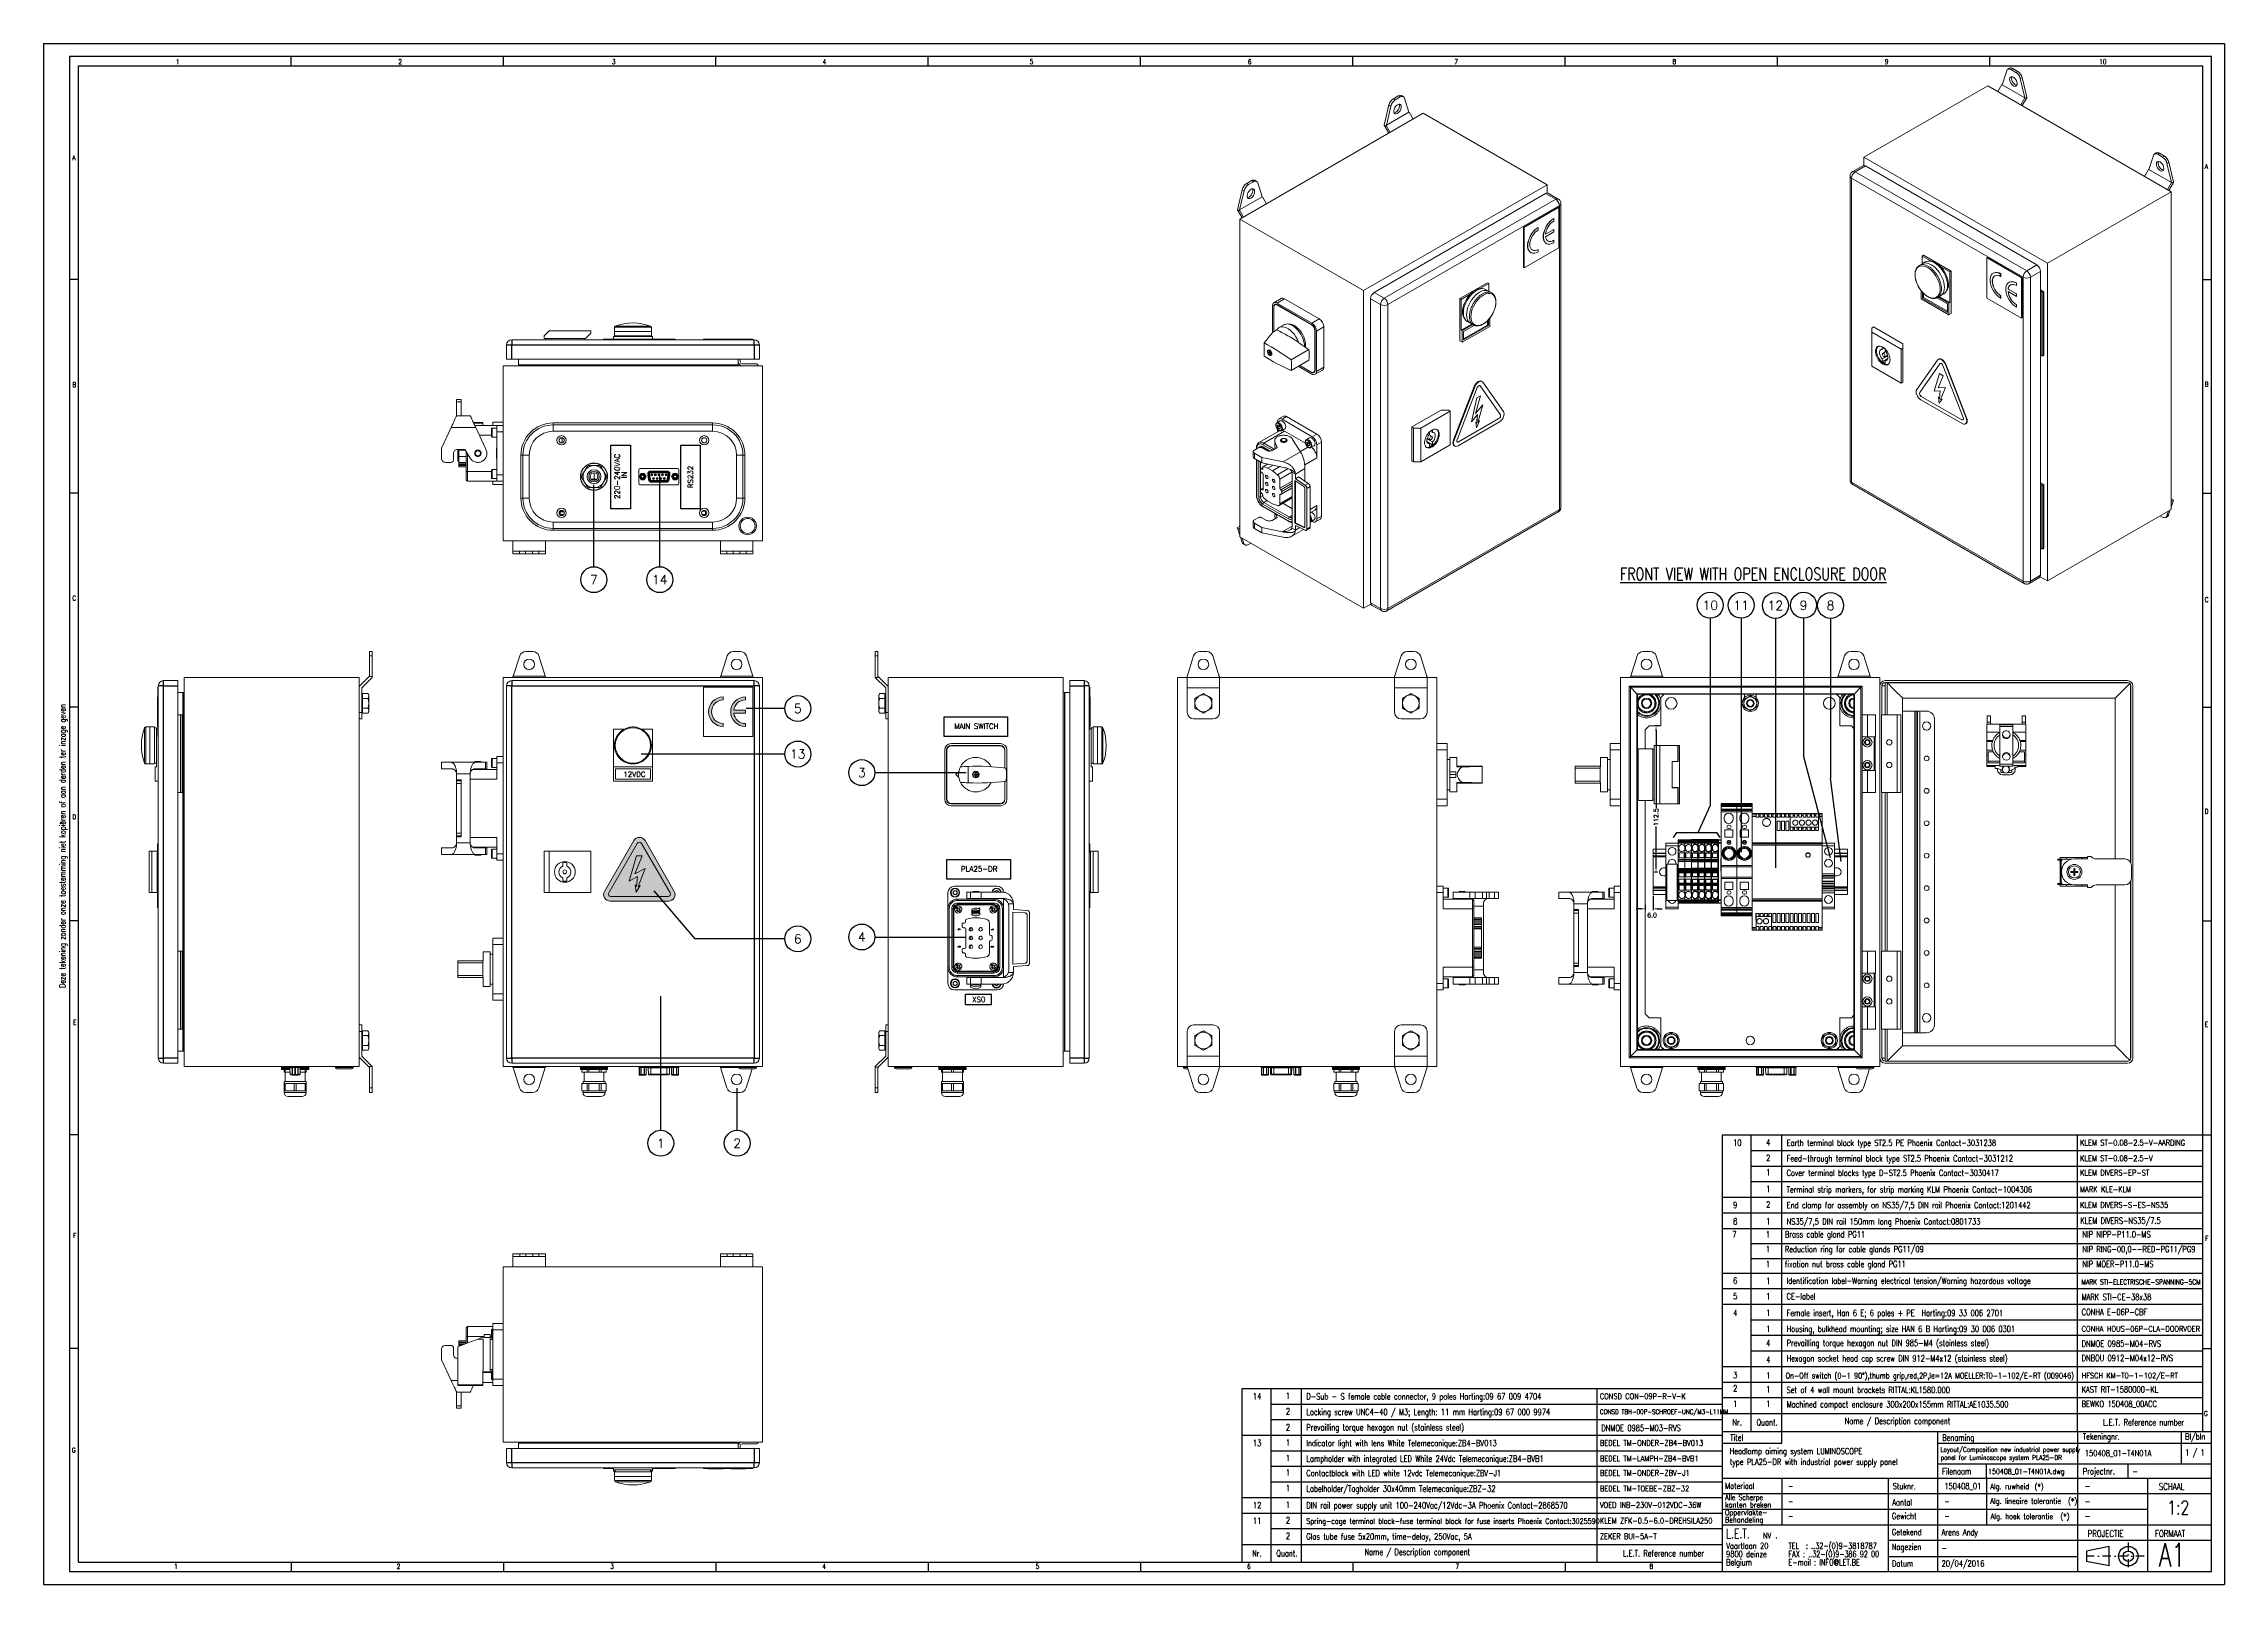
# Model space of a CAD drawing. Extents: x 4137 to 28680, y 2446 to 6814.
# Drawn here: x 6142 to 7824, y 3765 to 4953 of the extents above; entities that cross this region are included whole.
import ezdxf
from ezdxf.enums import TextEntityAlignment as Align

# ---------------------------------------------------------------- set-up
doc = ezdxf.new("R2010")
doc.units = 0
doc.header["$LTSCALE"] = 0.5
doc.linetypes.add('DASHDOT', pattern=[25.4, 12.7, -6.35, 0, -6.35])
doc.layers.get('0').update_dxf_attribs({"linetype": 'CONTINUOUS'})
doc.layers.get('DEFPOINTS').update_dxf_attribs({"linetype": 'CONTINUOUS'})
for name, color, linetype in [('ARCEER', 3, 'CONTINUOUS'), ('DIM', 5, 'CONTINUOUS'), ('HLIJN', 1, 'DASHDOT'), ('VOL', 2, 'CONTINUOUS')]:
    doc.layers.add(name, color=color, linetype=linetype)
doc.styles.get("Standard").update_dxf_attribs({"font": 'simplex.shx'})
doc.dimstyles.new('YP115', dxfattribs={"dimscale": 0, "dimtxt": 37.5, "dimasz": 37.5, "dimexe": 0.5, "dimexo": 37.5, "dimgap": 22.5, "dimtad": 0, "dimtoh": 1, "dimdec": 1, "dimzin": 0, "dimdsep": 46, "dimtxsty": 'Standard', "dimcen": 0, "dimdle": 1.25, "dimadec": 0, "dimazin": 0, "dimtfac": 0.75, "dimtdec": 1, "dimtofl": 0, "dimtmove": 2, "dimatfit": 3, "dimfxl": 1, "dimtolj": 1, "dimtzin": 0, "dimarcsym": 0})

msp = doc.modelspace()

# ---------------------------------------------------------------- texts
at = {"color": 7, "linetype": 'Continuous', "width": 0.75}
for s, height, p in [('1', 3.7, (6244.19, 4937.21)), ('2', 3.7, (6415.78, 4937.21)), ('Titel', 4.762, (7443.02, 3875.73)), ('Benaming', 4.762, (7606.52, 3875.73)), ('Tekeningnr.', 4.7625, (7714.94, 3876.55)), ('Bl/bln', 4.762, (7793.87, 3876.55)), ('Filenaam', 4.762, (7606.47, 3849.73)), ('Projectnr.', 4.762, (7714.94, 3849.73)), ('Materiaal', 4.762, (7439.09, 3838.53)), ('Stuknr.', 4.762, (7568.35, 3838.27)), ('SCHAAL', 5.292, (7773.6, 3837.71)), ('Aantal', 4.762, (7567.96, 3825.81)), ('Gewicht', 4.762, (7567.69, 3815.24)), ('1:2', 10.583, (7780.07, 3818.86)), ('Getekend', 4.762, (7567.69, 3802.85)), ('PROJECTIE', 5.292, (7718.6, 3801.47)), ('FORMAAT', 5.292, (7770.6, 3801.47)), ('Nagezien', 4.762, (7567.69, 3791.44)), ('1', 3.7, (6242.79, 3777)), ('Datum', 4.762, (7567.78, 3778.65))]:
    msp.add_text(s, height=height, dxfattribs=at).set_placement(p)
for s, p in [('220-240VAC', (6586.47, 4619.29)), ('RS232', (6642.98, 4618.85)), ('IN', (6591.97, 4620.29))]:
    msp.add_text(s, height=4, rotation=90).set_placement(p, align=Align.CENTER)
for s, p in [('MAIN SWITCH', (6861.57, 4424.59)), ('12VDC', (6597.82, 4387.54)), ('PLA25-DR', (6863.75, 4314.59)), ('XS0', (6863.35, 4213.85))]:
    msp.add_text(s, height=4).set_placement(p, align=Align.CENTER)
at = {"color": 7, "linetype": 'Continuous', "width": 0.69375}
msp.add_text('Deze tekening zonder onze toestemming niet kopiëren of aan derden ter inzage geven', height=4.7625, rotation=90, dxfattribs=at).set_placement((6159.04, 4224.8))
at = {"layer": 'DIM', "color": 7, "width": 0.75}
for s, height, p in [('3', 3.7, (6580.46, 4937.21)), ('4', 3.7, (6742.95, 4937.21)), ('5', 3.7, (6902.66, 4937.21)), ('6', 3.7, (7070.95, 4937.21)), ('7', 3.7, (7230.24, 4937.21)), ('8', 3.7, (7398.47, 4937.21)), ('9', 3.7, (7562.26, 4937.21)), ('10', 3.704, (7727.67, 4937.21)), ('A', 3.7, (6164.3, 4863.09)), ('A', 3.7, (7808.99, 4856.35)), ('B', 3.7, (6164.3, 4688.15)), ('B', 3.7, (7808.99, 4688.47)), ('C', 3.7, (6164.3, 4523.56)), ('C', 3.7, (7808.99, 4522.34)), ('D', 3.7, (6164.3, 4354.84)), ('D', 3.7, (7808.99, 4359.14)), ('E', 3.7, (6164.81, 4196.42)), ('E', 3.7, (7808.99, 4194.95)), ('F', 3.7, (7809.4, 4029.91)), ('G', 3.7, (7808.44, 3894.8)), ('2', 3.7, (6414.48, 3777)), ('3', 3.7, (6579.16, 3777)), ('4', 3.7, (6742.65, 3777)), ('5', 3.7, (6907.27, 3777)), ('6', 3.7, (7070.38, 3777)), ('7', 3.7, (7231.1, 3777)), ('8', 3.7, (7380.72, 3777))]:
    msp.add_text(s, height=height, dxfattribs=at).set_placement(p)
at = {"layer": 'DIM'}
for s, p in [('7', (6566.55, 4539.61)), ('14', (6617.35, 4539.61)), ('10', (7427.59, 4519.87)), ('11', (7451.44, 4519.87)), ('12', (7477.85, 4519.7)), ('9', (7499.59, 4519.87)), ('8', (7520.43, 4519.7)), ('5', (6723.79, 4440.25)), ('13', (6723.79, 4405.17)), ('3', (6773.16, 4390.83)), ('6', (6723.79, 4262.64)), ('4', (6773.16, 4264.09)), ('1', (6618.1, 4105.05)), ('2', (6677.11, 4105.05))]:
    msp.add_text(s, height=7, dxfattribs=at).set_placement(p, align=Align.MIDDLE)
at = {"layer": 'DIM', "width": 0.75}
for s, height, p in [('%%UFRONT VIEW WITH OPEN ENCLOSURE DOOR', 9.525, (7358.04, 4539.28)), ('10', 4.762, (7445.27, 4103.09)), ('4', 4.76, (7470.69, 4103.41)), ('Earth terminal block type ST2.5 PE Phoenix Contact-3031238', 4.7625, (7486.47, 4103)), ('KLEM ST-0.08-2.5-V-AARDING', 4.2862, (7712.85, 4103.35)), ('2', 4.76, (7470.69, 4091.42)), ('Feed-through terminal block type ST2.5 Phoenix Contact-3031212', 4.7625, (7486.47, 4091.01)), ('KLEM ST-0.08-2.5-V', 4.2862, (7712.85, 4091.36)), ('1', 4.76, (7470.69, 4080.28)), ('1', 4.76, (7470.69, 4067.42)), ('Terminal strip markers, for strip marking KLM Phoenix Contact-1004306', 4.7625, (7486.47, 4067.01)), ('Cover terminal blocks type D-ST2.5 Phoenix Contact-3030417', 4.7625, (7486.47, 4079.87)), ('KLEM DIVERS-EP-ST', 4.2862, (7712.85, 4080.22)), ('MARK KLE-KLM', 4.2862, (7712.85, 4067.36)), ('9', 4.76, (7445.27, 4055.09)), ('2', 4.76, (7470.69, 4055.41)), ('End clamp for assembly on NS35/7,5 DIN rail Phoenix Contact:1201442 ', 4.7625, (7486.47, 4055)), ('KLEM DIVERS-S-ES-NS35', 4.2862, (7712.85, 4055.35)), ('7', 4.76, (7444.57, 4032.51)), ('8', 4.76, (7445.27, 4042.44)), ('1', 4.76, (7470.52, 4032.51)), ('1', 4.76, (7470.69, 4042.45)), ('Brass cable gland PG11', 4.7625, (7485.15, 4032.51)), ('NS35/7,5 DIN rail 150mm long Phoenix Contact:0801733', 4.7625, (7486.47, 4042.34)), ('KLEM DIVERS-NS35/7.5', 4.7625, (7713, 4043.02)), ('NIP NIPP-P11.0-MS', 4.7625, (7714.59, 4032.51)), ('1', 4.76, (7470.52, 4021.01)), ('Reduction ring for cable glands PG11/09', 4.7625, (7485.15, 4021.01)), ('NIP RING-00,0--RED-PG11/PG9', 4.7625, (7714.59, 4021.01)), ('1', 4.76, (7470.52, 4009.51)), ('fixation nut brass cable gland PG11', 4.7625, (7485.15, 4009.51)), ('NIP MOER-P11.0-MS', 4.7625, (7714.59, 4009.51)), ('5', 4.76, (7445.27, 3984.78)), ('6', 4.76, (7445.27, 3996.78)), ('1', 4.76, (7470.69, 3996.47)), ('1', 4.76, (7470.69, 3984.64)), ('CE-label', 4.762, (7486.47, 3984.65)), ('Identification label-Warning electrical tension/Warning hazardous voltage', 4.7625, (7486.47, 3996.65)), ('MARK STI-ELECTRISCHE-SPANNING-5CM ', 3.8, (7714, 3996.17)), ('MARK STI-CE-38x38', 4.7625, (7714, 3984.17)), ('4', 4.76, (7445.27, 3971.92)), ('1', 4.76, (7470.69, 3971.94)), ('Female insert, Han 6 E; 6 poles + PE  Harting:09 33 006 2701', 4.7625, (7486.47, 3971.83)), ('CONHA E-06P-CBF', 4.7625, (7714.05, 3972.51)), ('4', 4.76, (7470.69, 3948.64)), ('1', 4.76, (7470.69, 3959.55)), ('Housing, bulkhead mounting; size HAN 6 B Harting:09 30 006 0301', 4.7625, (7486.47, 3959.55)), ('Prevailling torque hexagon nut DIN 985-M4 (stainless steel)', 4.7625, (7486.47, 3948.65)), ('CONHA HOUS-06P-CLA-DOORVOER', 4.2862, (7714.05, 3959.83)), ('DNMOE 0985-M04-RVS', 4.7625, (7714.05, 3948.17)), ('4', 4.76, (7470.69, 3935.85)), ('Hexagon socket head cap screw DIN 912-M4x12 (stainless steel)', 4.7625, (7486.47, 3936.79)), ('DNBOU 0912-M04x12-RVS', 4.7625, (7714.05, 3937.06)), ('3', 4.76, (7445.27, 3923.92)), ('1', 4.76, (7470.69, 3923.55)), ('On-Off switch (0-1 90°),thumb grip,red,2P,Ie=12A MOELLER:T0-1-102/E-RT (009046)', 4.3895, (7485.7, 3923.71)), ('HFSCH KM-T0-1-102/E-RT', 4.2862, (7714.05, 3923.83)), ('14', 4.762, (7074.87, 3907.57)), ('1', 4.76, (7100.29, 3907.9)), ('D-Sub - S female cable connector, 9 poles Harting:09 67 009 4704', 4.7625, (7116.07, 3907.48)), ('CONSD CON-09P-R-V-K', 4.2862, (7342.45, 3907.83)), ('2', 4.76, (7445.27, 3913.7)), ('1', 4.76, (7445.27, 3901.77)), ('1', 4.76, (7470.69, 3912.91)), ('1', 4.76, (7470.69, 3901.77)), ('Set of 4 wall mount brackets RITTAL:KL1580.000', 4.7625, (7486.47, 3912.5)), ('Machined compact enclosure 300x200x155mm RITTAL:AE1035.500', 4.7625, (7486.47, 3901.35)), ('KAST RIT-1580000-KL', 4.7625, (7714.05, 3912.85)), ('BEWKO 150408_00ACC', 4.7625, (7714.05, 3901.7)), ('2', 4.76, (7100.29, 3895.91)), ('2', 4.76, (7100.29, 3883.64)), ('Locking screw UNC4-40 / M3; Length: 11 mm Harting:09 67 000 9974', 4.7625, (7116.07, 3895.5)), ('Prevailling torque hexagon nut (stainless steel)', 4.7625, (7116.07, 3883.65)), ('CONSD TBH-00P-SCHROEF-UNC/M3-L11MM', 3.6433, (7342.5, 3896.25)), ('DNMOE 0985-M03-RVS', 4.7625, (7343.65, 3883.17)), ('Nr.', 4.762, (7444.7, 3887.52)), ('Quant.', 4.762, (7463.29, 3887.52)), ('Name / Description component', 4.7625, (7531.33, 3888.56)), ('L.E.T. Reference number', 4.7625, (7730.6, 3887.52)), ('13', 4.762, (7074.87, 3871.57)), ('1', 4.76, (7100.29, 3871.9)), ('Indicator light with lens White Telemecanique:ZB4-BV013', 4.7625, (7116.07, 3871.48)), ('BEDEL TM-ONDER-ZB4-BV013', 4.2862, (7342.45, 3871.83)), ('Headlamp aiming system LUMINOSCOPE', 4.7625, (7442.58, 3865.28)), ('Layout/Composition new industrial power supply', 3.7338, (7605.16, 3867.06)), ('1 / 1', 4.762, (7793.87, 3864.26)), ('1', 4.76, (7100.29, 3859.91)), ('1', 4.76, (7100.29, 3848.77)), ('Contactblock with LED white 12vdc Telemecanique:ZBV-J1', 4.7625, (7116.07, 3848.35)), ('Lampholder with integrated LED White 24Vdc Telemecanique:ZB4-BVB1', 4.7625, (7116.07, 3859.5)), ('BEDEL TM-LAMPH-ZB4-BVB1', 4.2862, (7342.45, 3859.85)), ('BEDEL TM-ONDER-ZBV-J1', 4.2862, (7342.45, 3848.7)), ('type PLA25-DR with industrial power supply panel', 4.7625, (7442.78, 3857.02)), ('panel for Luminoscope system PLA25-DR', 3.7338, (7605.3, 3860.85)), ('150408_01-T4N01A.dwg', 4.0481, (7641.91, 3850)), ('150408_01-T4N01A', 4.7625, (7716.51, 3863.7)), ('1', 4.76, (7100.29, 3836.77)), ('Labelholder/Tagholder 30x40mm Telemecanique:ZBZ-32', 4.7625, (7116.07, 3836.35)), ('BEDEL TM-TOEBE-ZBZ-32', 4.2862, (7342.45, 3836.7)), ('-', 4.76, (7487.49, 3838.33)), ('150408_01', 4.762, (7608.17, 3838.33)), ('-', 4.76, (7716.5, 3838.33)), ('-', 4.76, (7753.23, 3849.73)), ('12', 4.762, (7074.87, 3823.58)), ('1', 4.76, (7100.29, 3823.9)), ('DIN rail power supply unit 100-240Vac/12Vdc-3A Phoenix Contact-2868570', 4.7625, (7116.07, 3823.48)), ('VOED INB-230V-012VDC-36W', 4.2862, (7342.45, 3823.96)), ('-', 4.76, (7487.49, 3826.59)), ('-', 4.76, (7608.17, 3826.59)), ('-', 4.76, (7716.5, 3826.59)), ('11', 4.762, (7074.87, 3811.58)), ('2', 4.76, (7100.29, 3811.9)), ('2', 4.76, (7100.29, 3799.9)), ('Spring-cage terminal block-fuse terminal block for fuse inserts Phoenix Contact:3025590', 4.1481, (7116.04, 3811.63)), ('Glas tube fuse 5x20mm, time-delay, 250Vac, 5A', 4.7625, (7116.07, 3799.48)), ('ZEKER BUI-5A-T', 4.2862, (7342.45, 3799.83)), ('KLEM ZFK-0.5-6.0-DREHSILA250', 4.2862, (7342.45, 3811.83)), ('-', 4.76, (7487.49, 3815.24)), ('Arens Andy', 4.762, (7606.06, 3802.71)), ('-', 4.76, (7608.17, 3815.24)), ('-', 4.76, (7716.5, 3815.24)), ('Nr.', 4.762, (7074.3, 3786.52)), ('Quant.', 4.762, (7092.89, 3786.52)), ('Name / Description component', 4.7625, (7160.93, 3787.56)), ('L.E.T. Reference number', 4.7625, (7360.2, 3786.52)), ('-', 4.76, (7606.06, 3790.58)), ('20/04/2016', 4.762, (7606.06, 3778.65))]:
    msp.add_text(s, height=height, dxfattribs=at).set_placement(p)
at = {"layer": 'VOL', "color": 7}
for s, height, width, p in [('F', 3.7, 0.75, (6164.93, 4032.08)), ('G', 3.7, 0.75, (6163.97, 3866.63)), ('A1', 17.992, 0.7, (7773.6, 3778.79))]:
    msp.add_text(s, height=height, dxfattribs=dict(at, width=width)).set_placement(p)

# ---------------------------------------------------------------- blocks, each defined once
blk = doc.blocks.new('SW_NOTE_0')
at = {"color": 0, "linetype": 'Continuous', "width": 0.7}
for s, height, p in [('L.E.T.', 3.704, (0, 1.35)), ('NV', 2.117, (14.27, 1.33)), ('.', 3.7, (18.81, 1.35))]:
    blk.add_text(s, height=height, dxfattribs=at).set_placement(p)
blk = doc.blocks.new('SW_NOTE_1')
at = {"color": 0, "linetype": 'Continuous'}
for s, height, width, p in [('Vaartlaan 20', 2.3813, 0.75, (0, 0.66)), ('9800 deinze', 2.3813, 0.675, (0, -2.51)), ('Belgium', 2.381, 0.75, (0, -5.69))]:
    blk.add_text(s, height=height, dxfattribs=dict(at, width=width)).set_placement(p)
blk = doc.blocks.new('SW_NOTE_2')
at = {"color": 0, "linetype": 'Continuous'}
for s, width, p in [('TEL  : ..32-(0)9-3818787', 0.698864, (0, 0.66)), ('FAX : ..32-(0)9-386 92 00', 0.684783, (0, -2.51)), ('E-mail : INFO@LET.BE', 0.690789, (0, -5.69))]:
    blk.add_text(s, height=2.3813, dxfattribs=dict(at, width=width)).set_placement(p)
blk = doc.blocks.new('SW_NOTE_3')
at = {"color": 0, "linetype": 'Continuous', "width": 0.75}
for s, height, p in [('Alg. ruwheid', 2.1167, (0, 0.59)), ('(*)', 2.117, (17.1, 0.59))]:
    blk.add_text(s, height=height, dxfattribs=at).set_placement(p)
blk = doc.blocks.new('SW_NOTE_4')
at = {"color": 0, "linetype": 'Continuous', "width": 0.75}
for s, p in [('Oppervlakte-', (0, 0.59)), ('Behandeling', (0, -2.24))]:
    blk.add_text(s, height=2.1167, dxfattribs=at).set_placement(p)
blk = doc.blocks.new('SW_NOTE_5')
at = {"color": 0, "linetype": 'Continuous'}
for s, width, p in [('Alle Scherpe', 0.681818, (0, 0.59)), ('kanten breken', 0.75, (0, -2.24))]:
    blk.add_text(s, height=2.1167, dxfattribs=dict(at, width=width)).set_placement(p)
blk = doc.blocks.new('SW_NOTE_6')
at = {"color": 0, "linetype": 'Continuous'}
for s, height, width, p in [('Alg. lineaire tolerantie', 2.1167, 0.715909, (0, 0.59)), ('(*)', 2.117, 0.75, (30.03, 0.59))]:
    blk.add_text(s, height=height, dxfattribs=dict(at, width=width)).set_placement(p)
blk = doc.blocks.new('SW_NOTE_7')
at = {"color": 0, "linetype": 'Continuous'}
for s, height, width, p in [('Alg. hoek tolerantie', 2.1167, 0.708333, (0, 0.59)), ('(*)', 2.117, 0.75, (26.87, 0.59))]:
    blk.add_text(s, height=height, dxfattribs=dict(at, width=width)).set_placement(p)
blk = doc.blocks.new('*D15')
at = {"layer": 'DEFPOINTS', "color": 0, "transparency": 16777216}
for p in [(7385.8, 4426.8), (7389.5, 4426.8), (7383.5, 4314.3)]:
    blk.add_point(p, dxfattribs=at)
at = {"layer": 'DIM', "color": 0, "lineweight": -2, "transparency": 16777216}
for p, q in [((7388.5, 4426.8), (7384.8, 4426.8)), ((7385.8, 4423.3), (7385.8, 4363.8)), ((7385.8, 4317.8), (7385.8, 4349.3)), ((7384.5, 4314.3), (7386.8, 4314.3))]:
    blk.add_line(p, q, dxfattribs=at)
at = {"layer": 'DIM', "color": 0, "transparency": 16777216}
for points in [[(7385.2, 4423.3), (7386.3, 4423.3), (7385.8, 4426.8)], [(7385.2, 4317.8), (7386.3, 4317.8), (7385.8, 4314.3)]]:
    blk.add_solid(points, dxfattribs=at)
at = {"layer": 'DIM', "color": 0, "transparency": 16777216, "insert": (7385.8, 4356.5), "char_height": 3.5, "attachment_point": 5, "rotation": 90}
blk.add_mtext('\\A1;112.5', dxfattribs=at)
blk = doc.blocks.new('*D16')
at = {"layer": 'DEFPOINTS', "color": 0, "transparency": 16777216}
for p in [(7377.5, 4289.8), (7383.5, 4296.8), (7377.5, 4285.8)]:
    blk.add_point(p, dxfattribs=at)
at = {"layer": 'DIM', "color": 0, "lineweight": -2, "transparency": 16777216}
for p, q in [((7383.5, 4295.8), (7383.5, 4284.8)), ((7374, 4285.8), (7370.5, 4285.8)), ((7377.5, 4288.8), (7377.5, 4284.8)), ((7387, 4285.8), (7390.5, 4285.8))]:
    blk.add_line(p, q, dxfattribs=at)
at = {"layer": 'DIM', "color": 0, "transparency": 16777216}
for points in [[(7374, 4286.4), (7374, 4285.2), (7377.5, 4285.8)], [(7387, 4286.4), (7387, 4285.2), (7383.5, 4285.8)]]:
    blk.add_solid(points, dxfattribs=at)
at = {"layer": 'DIM', "color": 0, "transparency": 16777216, "insert": (7382.7, 4281), "char_height": 3.5, "attachment_point": 5}
blk.add_mtext('\\A1;6.0', dxfattribs=at)

# ---------------------------------------------------------------- dimensions: what is measured, and where the dimension line sits
at = {"layer": 'DIM'}
dim = msp.add_linear_dim(base=(7385.76, 4426.79), p1=(7383.47, 4314.29), p2=(7389.47, 4426.79), angle=90, dimstyle='YP115', override={"dimscale": 1, "dimtxt": 3.5, "dimasz": 3.5, "dimexe": 1, "dimexo": 1, "dimgap": 0.9, "dimtoh": 0, "dimdle": 1.3}, dxfattribs=at)
dim.commit()
dim.dimension.update_dxf_attribs({"geometry": '*D15', "text_midpoint": (7385.76, 4356.55), "dimtype": 160})
dim = msp.add_linear_dim(base=(7377.47, 4285.81), p1=(7383.47, 4296.79), p2=(7377.47, 4289.82), dimstyle='YP115', override={"dimscale": 1, "dimtxt": 3.5, "dimasz": 3.5, "dimexe": 1, "dimexo": 1, "dimgap": 0.9, "dimtoh": 0, "dimdle": 1.3}, dxfattribs=at)
dim.commit()
dim.dimension.update_dxf_attribs({"geometry": '*D16', "text_midpoint": (7382.67, 4280.98), "dimtype": 160})

# ---------------------------------------------------------------- hatches: boundary and pattern name
h = msp.add_hatch(color=256)
h.dxf.hatch_style = 1
h.paths.add_polyline_path([(6683.47, 4449.19, 1.0000001), (6683.47, 4426.39), (6683.47, 4428.67, -0.3779644), (6674.42, 4436.65), (6683.47, 4436.65), (6683.47, 4438.93), (6674.42, 4438.93, -0.3779647), (6683.47, 4446.91)])
h.paths.add_polyline_path([(6666.37, 4446.91), (6666.37, 4449.19, 1.0000002), (6666.37, 4426.39), (6666.37, 4428.67, -1.0000003)])
h = msp.add_hatch(color=256)
h.dxf.hatch_style = 1
h.paths.add_polyline_path([(6597.35, 4338.42), (6574.76, 4299.29, 0.5773503), (6579.09, 4291.79), (6624.27, 4291.79, 0.5774734), (6628.6, 4299.29), (6606.01, 4338.42, 0.577745)])
h.paths.add_polyline_path([(6603.68, 4326.79), (6598.19, 4312.68), (6606.04, 4316.93), (6600.77, 4302.93), (6602.35, 4303.82), (6599.17, 4298.66), (6598.37, 4304.31), (6599.52, 4302.94), (6600.17, 4310.86), (6593.79, 4307.1), (6599.49, 4326.79)], flags=16)
h = msp.add_hatch(color=256)
h.dxf.hatch_style = 1
h.paths.add_polyline_path([(6606.04, 4316.93), (6598.19, 4312.68), (6603.68, 4326.79), (6599.49, 4326.79), (6593.79, 4307.1), (6600.17, 4310.86), (6599.52, 4302.94), (6598.37, 4304.31), (6599.17, 4298.66), (6602.35, 4303.82), (6600.77, 4302.93)])
at = {"layer": 'VOL'}
h = msp.add_hatch(color=256, dxfattribs=at)
h.dxf.hatch_style = 1
h.paths.add_polyline_path([(6603.3, 4336.24, 0.5772554), (6600.05, 4336.24), (6577.99, 4298.04, 0.5769681), (6579.61, 4295.23), (6623.74, 4295.23, 0.5779161), (6625.36, 4298.04)])
h.paths.add_polyline_path([(6598.19, 4312.68), (6606.04, 4316.93), (6600.77, 4302.93), (6602.35, 4303.82), (6599.17, 4298.66), (6598.37, 4304.31), (6599.52, 4302.94), (6600.17, 4310.86), (6593.79, 4307.1), (6599.49, 4326.79), (6603.68, 4326.79)], flags=16)

# ---------------------------------------------------------------- linework, layer by layer
at = {"color": 7, "linetype": 'Continuous'}
for p, q in [((6142.15, 4952.93), (6142.15, 3764.93)), ((6142.15, 4952.93), (7824.15, 4952.93)), ((7824.15, 4952.93), (7824.15, 3764.93)), ((7814.15, 4942.93), (6162.15, 4942.93)), ((6162.15, 4942.93), (6162.15, 3774.93)), ((6169.15, 3781.93), (6169.15, 4935.93)), ((6169.15, 4935.93), (7807.15, 4935.93)), ((7807.15, 4935.93), (7807.15, 3882.93)), ((7814.15, 3774.93), (7814.15, 4942.93)), ((7436.75, 3882.93), (7814.15, 3882.93)), ((7436.75, 3882.93), (7436.75, 3774.93)), ((7436.75, 3873.93), (7482.75, 3873.93)), ((7482.75, 3873.93), (7482.75, 3882.93)), ((7602.75, 3882.93), (7602.75, 3846.93)), ((7602.75, 3873.93), (7814.15, 3873.93)), ((7710.75, 3882.93), (7710.75, 3846.93)), ((7790.75, 3882.93), (7790.75, 3857.93)), ((7602.75, 3857.93), (7814.15, 3857.93)), ((7640.75, 3846.93), (7640.75, 3857.93)), ((7750.06, 3846.93), (7750.06, 3857.93)), ((7436.75, 3846.93), (7814.15, 3846.93)), ((7482.75, 3846.93), (7482.75, 3810.93)), ((7564.75, 3846.93), (7564.75, 3774.93)), ((7602.75, 3846.93), (7602.75, 3774.93)), ((7640.75, 3846.93), (7640.75, 3810.93)), ((7710.75, 3846.93), (7710.75, 3810.93)), ((7764.75, 3846.93), (7764.75, 3774.93)), ((7436.75, 3834.93), (7814.15, 3834.93)), ((7436.75, 3822.93), (7764.75, 3822.93)), ((7436.75, 3810.93), (7814.15, 3810.93)), ((7710.75, 3810.93), (7710.75, 3774.93)), ((7564.75, 3798.93), (7814.15, 3798.93)), ((7564.75, 3786.5), (7710.75, 3786.5)), ((6162.15, 3774.93), (7814.15, 3774.93)), ((6169.15, 3781.93), (7436.75, 3781.93)), ((6142.15, 3764.93), (7824.15, 3764.93))]:
    msp.add_line(p, q, dxfattribs=at)
at = {"color": 7, "linetype": 'Continuous', "lineweight": 15}
for p, q in [((7656.23, 4931.99), (7652.77, 4921.2)), ((7658.52, 4933.97), (7657.1, 4933.15)), ((7659.6, 4932.91), (7661.02, 4933.72)), ((7663.36, 4930.73), (7659.6, 4932.91)), ((7661.02, 4933.72), (7664.78, 4931.55)), ((7663.36, 4930.73), (7664.78, 4931.55)), ((7183.2, 4910.45), (7186.96, 4912.62)), ((7188.37, 4911.8), (7184.61, 4909.63)), ((7188.37, 4911.8), (7186.96, 4912.62)), ((7190.87, 4912.05), (7189.46, 4912.87)), ((7641.62, 4920.42), (7546.17, 4865.32)), ((7783.05, 4838.78), (7641.62, 4920.42)), ((7652.58, 4921.3), (7649.46, 4915.9)), ((7652.77, 4921.2), (7652.58, 4921.3)), ((7670.2, 4911.13), (7652.77, 4921.2)), ((7666.74, 4925.92), (7668.15, 4926.74)), ((7670.2, 4911.13), (7666.74, 4925.92)), ((7668.15, 4926.74), (7671.68, 4911.68)), ((7671.68, 4911.68), (7670.26, 4910.87)), ((7671.68, 4911.68), (7671.68, 4911.24)), ((7206.23, 4899.25), (7064.81, 4817.61)), ((7176.18, 4890.06), (7179.82, 4905.63)), ((7181.24, 4904.82), (7177.78, 4890.03)), ((7195.21, 4900.09), (7177.78, 4890.03)), ((7179.82, 4905.63), (7181.24, 4904.82)), ((7184.61, 4909.63), (7183.2, 4910.45)), ((7195.21, 4900.09), (7191.75, 4910.88)), ((7195.27, 4900.13), (7195.21, 4900.09)), ((7198.39, 4894.72), (7195.27, 4900.13)), ((7301.69, 4844.14), (7206.23, 4899.25)), ((7667.14, 4905.69), (7670.26, 4911.1)), ((7668.14, 4905.12), (7671.68, 4911.24)), ((7670.26, 4911.1), (7670.2, 4911.13)), ((7670.26, 4910.87), (7670.26, 4911.1)), ((7176.18, 4890.06), (7177.59, 4889.25)), ((7179.71, 4883.94), (7176.18, 4890.06)), ((7177.78, 4890.03), (7177.59, 4889.92)), ((7177.59, 4889.25), (7177.59, 4889.92)), ((7177.59, 4889.92), (7180.71, 4884.52)), ((7546.17, 4865.32), (7546.17, 4858.95)), ((7546.17, 4865.32), (7687.59, 4783.67)), ((7769.37, 4866.68), (7765.9, 4855.89)), ((7771.65, 4868.66), (7770.24, 4867.84)), ((7772.74, 4867.59), (7774.15, 4868.41)), ((7776.5, 4865.42), (7772.74, 4867.59)), ((7774.15, 4868.41), (7777.92, 4866.24)), ((7776.5, 4865.42), (7777.92, 4866.24)), ((7779.88, 4860.61), (7781.29, 4861.43)), ((7781.29, 4861.43), (7784.81, 4846.37)), ((7070.06, 4845.13), (7073.82, 4847.31)), ((7071.47, 4844.32), (7070.06, 4845.13)), ((7075.24, 4846.49), (7071.47, 4844.32)), ((7075.24, 4846.49), (7073.82, 4847.31)), ((7077.74, 4846.74), (7076.32, 4847.55)), ((7082.07, 4834.78), (7078.61, 4845.57)), ((7535.45, 4850.82), (7535.45, 4616.48)), ((7536.62, 4849.19), (7668.85, 4772.86)), ((7536.62, 4614.84), (7536.62, 4849.19)), ((7545.23, 4858.78), (7537.45, 4854.29)), ((7539.45, 4854.09), (7547.23, 4858.58)), ((7671.68, 4777.76), (7539.45, 4854.09)), ((7547.23, 4858.58), (7679.45, 4782.25)), ((7765.72, 4855.99), (7762.6, 4850.58)), ((7765.9, 4855.89), (7765.72, 4855.99)), ((7783.34, 4845.82), (7765.9, 4855.89)), ((7783.34, 4845.82), (7779.88, 4860.61)), ((7780.28, 4840.38), (7783.4, 4845.79)), ((7781.28, 4839.8), (7784.81, 4845.93)), ((7783.4, 4845.79), (7783.34, 4845.82)), ((7784.81, 4846.37), (7783.4, 4845.56)), ((7783.4, 4845.56), (7783.4, 4845.79)), ((7784.81, 4846.37), (7784.81, 4845.93)), ((7063.04, 4824.75), (7066.69, 4840.32)), ((7068.1, 4839.5), (7064.64, 4824.72)), ((7082.07, 4834.78), (7064.64, 4824.72)), ((7066.69, 4840.32), (7068.1, 4839.5)), ((7082.13, 4834.82), (7082.07, 4834.78)), ((7085.26, 4829.41), (7082.13, 4834.82)), ((7160.27, 4762.5), (7301.69, 4844.14)), ((7168.4, 4761.07), (7300.63, 4837.41)), ((7308.41, 4832.92), (7176.18, 4756.58)), ((7179.01, 4751.68), (7311.24, 4828.02)), ((7300.63, 4837.41), (7308.41, 4832.92)), ((7301.69, 4837.78), (7301.69, 4844.14)), ((7310.41, 4833.11), (7302.63, 4837.6)), ((7311.24, 4828.02), (7311.24, 4593.67)), ((7312.41, 4595.3), (7312.41, 4829.65)), ((7687.59, 4783.67), (7783.05, 4838.78)), ((7783.05, 4593.82), (7783.05, 4838.78)), ((7063.04, 4824.75), (7064.46, 4823.93)), ((7066.58, 4818.63), (7063.04, 4824.75)), ((7064.64, 4824.72), (7064.46, 4824.61)), ((7064.46, 4823.93), (7064.46, 4824.61)), ((7064.46, 4824.61), (7067.58, 4819.21)), ((7064.81, 4817.61), (7064.81, 4572.65)), ((7064.81, 4817.61), (7160.27, 4762.5)), ((7310.53, 4826.79), (7283.66, 4811.28)), ((7283.66, 4811.28), (7283.66, 4780.25)), ((7283.66, 4811.28), (7284.01, 4811.08)), ((7310.88, 4826.59), (7284.01, 4811.08)), ((7284.01, 4811.08), (7284.01, 4780.05)), ((7294.83, 4811.03), (7294.76, 4811.07)), ((7294.83, 4811.03), (7294.83, 4809.17)), ((7306.92, 4818.01), (7306.85, 4818.05)), ((7306.92, 4818.01), (7306.92, 4816.15)), ((7310.53, 4826.79), (7310.88, 4826.59)), ((7310.88, 4795.56), (7310.88, 4826.59)), ((7284.01, 4780.05), (7310.88, 4795.56)), ((7294.83, 4794.28), (7294.76, 4794.32)), ((7294.83, 4794.28), (7294.83, 4792.42)), ((7300.52, 4805.94), (7306.92, 4809.64)), ((7300.52, 4804.08), (7306.92, 4807.77)), ((7300.53, 4806.03), (7306.85, 4809.68)), ((7301.15, 4798.87), (7301.22, 4798.83)), ((7306.92, 4809.64), (7306.85, 4809.68)), ((7306.92, 4801.26), (7306.85, 4801.3)), ((7306.92, 4809.64), (7306.92, 4807.77)), ((7306.92, 4801.26), (7306.92, 4799.4)), ((7283.66, 4780.25), (7284.01, 4780.05)), ((7289.06, 4791.89), (7289.13, 4791.85)), ((7591.01, 4783.15), (7588.79, 4781.87)), ((7592.13, 4789.79), (7591.07, 4789.18)), ((7591.07, 4789.18), (7591.07, 4783.18)), ((7597.93, 4785.22), (7591.07, 4789.18)), ((7593.49, 4784.57), (7591.32, 4783.31)), ((7613.34, 4777.55), (7592.13, 4789.79)), ((7612.28, 4776.93), (7605.42, 4780.9)), ((7613.34, 4777.55), (7612.28, 4776.93)), ((7612.28, 4753.25), (7612.28, 4776.93)), ((7613.34, 4744.88), (7613.34, 4777.55)), ((7641.27, 4787.96), (7640.92, 4787.76)), ((7667.79, 4772.24), (7640.92, 4787.76)), ((7640.92, 4787.76), (7640.92, 4756.73)), ((7668.14, 4772.45), (7641.27, 4787.96)), ((7679.45, 4782.25), (7671.68, 4777.76)), ((7674.5, 4772.86), (7682.28, 4777.35)), ((7682.28, 4777.35), (7682.28, 4543)), ((7687.59, 4538.71), (7687.59, 4783.67)), ((7160.27, 4762.5), (7160.27, 4517.54)), ((7176.18, 4756.58), (7168.4, 4761.07)), ((7255.73, 4768.62), (7234.52, 4756.37)), ((7256.79, 4768.01), (7249.93, 4764.04)), ((7256.54, 4762.14), (7254.36, 4763.39)), ((7255.73, 4768.62), (7256.79, 4768.01)), ((7256.79, 4762.01), (7256.79, 4768.01)), ((7259.07, 4760.69), (7256.84, 4761.98)), ((7590.36, 4762.36), (7590.36, 4756.11)), ((7591.42, 4761.13), (7591.42, 4756.72)), ((7592.13, 4760.39), (7592.13, 4757.13)), ((7645.97, 4775.91), (7645.9, 4775.87)), ((7651.59, 4775.3), (7651.67, 4775.35)), ((7651.59, 4775.3), (7651.59, 4773.44)), ((7651.59, 4773.44), (7651.67, 4773.48)), ((7651.67, 4775.35), (7651.67, 4773.48)), ((7657.29, 4763.64), (7657.36, 4763.68)), ((7657.29, 4763.64), (7663.69, 4759.95)), ((7657.29, 4761.78), (7663.69, 4758.08)), ((7657.36, 4763.68), (7663.76, 4759.99)), ((7658.06, 4768.93), (7657.99, 4768.89)), ((7663.69, 4768.32), (7663.76, 4768.36)), ((7663.69, 4768.32), (7663.69, 4766.46)), ((7663.69, 4766.46), (7663.76, 4766.5)), ((7663.76, 4768.36), (7663.76, 4766.5)), ((7668.14, 4772.45), (7667.79, 4772.24)), ((7667.79, 4741.22), (7667.79, 4772.24)), ((7668.14, 4741.42), (7668.14, 4772.45)), ((7668.85, 4772.86), (7668.85, 4538.51)), ((7674.5, 4538.51), (7674.5, 4772.86)), ((7684.97, 4761.63), (7682.28, 4763.18)), ((7682.28, 4761.95), (7683.41, 4761.3)), ((7683.41, 4761.3), (7684.4, 4761.3)), ((7683.41, 4761.3), (7683.41, 4712.31)), ((7684.4, 4761.3), (7684.97, 4761.63)), ((7684.4, 4712.31), (7684.4, 4761.3)), ((7684.97, 4712.64), (7684.97, 4761.63)), ((7089.91, 4750.86), (7089.91, 4730.06)), ((7096.6, 4756.41), (7090.95, 4753.15)), ((7090.97, 4730.94), (7090.97, 4750.25)), ((7091.04, 4749.96), (7091.04, 4730.98)), ((7092.53, 4752), (7091.77, 4751.56)), ((7093.45, 4752.9), (7099.1, 4756.17)), ((7120.32, 4737.39), (7093.45, 4752.9)), ((7093.45, 4751.68), (7120.32, 4736.16)), ((7120.11, 4736.04), (7093.52, 4751.39)), ((7125.97, 4740.65), (7099.1, 4756.17)), ((7165.57, 4756.17), (7173.35, 4751.68)), ((7165.57, 4521.82), (7165.57, 4756.17)), ((7173.35, 4751.68), (7173.35, 4517.33)), ((7179.01, 4517.33), (7179.01, 4751.68)), ((7234.52, 4756.37), (7234.52, 4723.71)), ((7234.52, 4756.37), (7235.58, 4755.76)), ((7242.44, 4759.72), (7235.58, 4755.76)), ((7235.58, 4755.76), (7235.58, 4732.08)), ((7590.36, 4756.11), (7611.57, 4743.86)), ((7591.42, 4756.72), (7592.13, 4757.13)), ((7591.42, 4756.72), (7610.51, 4745.7)), ((7592.13, 4757.13), (7610.51, 4746.52)), ((7610.51, 4752.23), (7602.43, 4756.9)), ((7603.04, 4757.18), (7605.26, 4758.47)), ((7611.57, 4752.85), (7603.55, 4757.48)), ((7612.28, 4753.25), (7604.25, 4757.89)), ((7605.55, 4758.65), (7607.73, 4759.91)), ((7610.51, 4745.7), (7610.51, 4752.23)), ((7611.57, 4752.85), (7612.28, 4753.25)), ((7611.57, 4743.86), (7611.57, 4752.85)), ((7613.34, 4744.88), (7611.57, 4743.86)), ((7640.92, 4756.73), (7667.79, 4741.22)), ((7651.59, 4758.55), (7651.67, 4758.59)), ((7651.59, 4758.55), (7651.59, 4756.69)), ((7651.59, 4756.69), (7651.67, 4756.73)), ((7651.67, 4758.59), (7651.67, 4756.73)), ((7663.69, 4759.95), (7663.76, 4759.99)), ((7663.69, 4759.95), (7663.69, 4758.08)), ((7663.69, 4758.08), (7663.76, 4758.13)), ((7663.69, 4751.57), (7663.76, 4751.61)), ((7663.69, 4751.57), (7663.69, 4749.71)), ((7663.69, 4749.71), (7663.76, 4749.75)), ((7663.76, 4759.99), (7663.76, 4758.13)), ((7663.76, 4751.61), (7663.76, 4749.75)), ((6528.17, 4727.56), (6532.17, 4731.56)), ((6528.17, 4725.56), (6528.17, 4727.56)), ((6532.17, 4731.56), (6564.17, 4731.56)), ((6564.17, 4729.56), (6560.17, 4725.56)), ((6564.17, 4731.56), (6564.17, 4729.56)), ((6581.67, 4727.06), (6611.67, 4727.06)), ((6581.67, 4725.07), (6581.67, 4727.06)), ((6582.42, 4734.2), (6582.42, 4731.06)), ((6582.42, 4731.06), (6610.92, 4731.06)), ((6582.43, 4731.06), (6582.43, 4727.56)), ((6582.43, 4727.56), (6610.9, 4727.56)), ((6583.09, 4727.56), (6583.09, 4727.06)), ((6610.24, 4727.06), (6610.24, 4727.56)), ((6610.9, 4727.56), (6610.9, 4731.06)), ((6610.92, 4731.06), (6610.92, 4734.2)), ((6611.67, 4725.07), (6611.67, 4727.06)), ((7093.24, 4732.25), (7090.32, 4730.56)), ((7098.68, 4736.17), (7095, 4734.05)), ((7102.78, 4736.63), (7102.71, 4736.59)), ((7125.97, 4740.65), (7120.32, 4737.39)), ((7122.58, 4701.05), (7122.58, 4731.76)), ((7122.79, 4731.88), (7122.79, 4700.85)), ((7123.85, 4731.27), (7129.51, 4734.53)), ((7123.85, 4700.24), (7123.85, 4731.27)), ((7129.51, 4703.5), (7129.51, 4734.53)), ((7243.6, 4736.71), (7235.58, 4732.08)), ((7236.28, 4731.67), (7235.58, 4732.08)), ((7244.31, 4736.3), (7236.28, 4731.67)), ((7236.28, 4722.69), (7257.5, 4734.94)), ((7236.28, 4731.67), (7236.28, 4722.69)), ((7237.34, 4725.34), (7255.73, 4735.96)), ((7245.43, 4735.72), (7237.34, 4731.06)), ((7237.34, 4724.53), (7256.44, 4735.55)), ((7237.34, 4731.06), (7237.34, 4724.53)), ((7240.13, 4738.73), (7242.3, 4737.48)), ((7242.59, 4737.29), (7244.82, 4736.01)), ((7255.73, 4735.96), (7255.73, 4739.23)), ((7256.44, 4735.55), (7255.73, 4735.96)), ((7256.44, 4735.55), (7256.44, 4739.95)), ((7257.5, 4734.94), (7257.5, 4741.19)), ((7553.59, 4734.47), (7552.18, 4733.65)), ((7552.18, 4733.65), (7552.18, 4730.39)), ((7552.18, 4704.26), (7552.18, 4730.39)), ((7552.18, 4730.39), (7574.8, 4717.32)), ((7576.22, 4721.41), (7553.59, 4734.47)), ((7668.14, 4741.42), (7667.79, 4741.22)), ((6499.17, 4720.56), (6499.17, 4709.56)), ((6690.17, 4724.56), (6503.17, 4724.56)), ((6528.17, 4725.56), (6560.17, 4725.56)), ((6529.17, 4725.56), (6529.17, 4724.56)), ((6559.17, 4725.56), (6559.17, 4724.56)), ((6574.09, 4725.07), (6574.09, 4724.56)), ((6574.09, 4725.07), (6579.09, 4725.07)), ((6579.09, 4724.56), (6579.09, 4725.07)), ((6579.09, 4725.07), (6624.27, 4725.07)), ((6624.27, 4724.56), (6624.27, 4725.07)), ((6624.27, 4725.07), (6629.27, 4725.07)), ((6629.27, 4724.56), (6629.27, 4725.07)), ((6651.17, 4724.56), (6651.17, 4725.06)), ((6651.17, 4725.06), (6689.17, 4725.06)), ((6654.97, 4725.16), (6654.97, 4725.06)), ((6654.97, 4725.16), (6666.37, 4725.16)), ((6666.37, 4725.16), (6666.37, 4725.06)), ((6672.07, 4725.16), (6672.07, 4725.06)), ((6672.07, 4725.16), (6683.47, 4725.16)), ((6683.47, 4725.16), (6683.47, 4725.06)), ((6689.17, 4724.56), (6689.17, 4725.06)), ((6694.17, 4709.56), (6694.17, 4720.56)), ((7083.55, 4722.14), (7083.55, 4711.82)), ((7087.3, 4716.77), (7086.79, 4716.48)), ((7087.67, 4714.96), (7087, 4715.35)), ((7087, 4715.35), (7087, 4714.84)), ((7087.44, 4715.09), (7087, 4714.84)), ((7087, 4714.84), (7087.67, 4714.45)), ((7087.44, 4715.09), (7087.44, 4715.1)), ((7088.1, 4714.7), (7087.44, 4715.09)), ((7087.81, 4716.56), (7087.67, 4716.48)), ((7087.67, 4716.48), (7087.67, 4714.96)), ((7088.1, 4715.22), (7087.67, 4714.96)), ((7088.1, 4714.7), (7087.67, 4714.45)), ((7087.67, 4714.45), (7087.67, 4712.94)), ((7087.67, 4712.94), (7088.1, 4713.19)), ((7088.1, 4715.22), (7088.1, 4716.36)), ((7088.1, 4713.19), (7088.1, 4714.7)), ((7088.11, 4716.22), (7088.2, 4716.28)), ((7088.11, 4714.71), (7088.11, 4716.22)), ((7088.77, 4714.33), (7088.11, 4714.71)), ((7088.54, 4714.45), (7088.11, 4714.2)), ((7088.11, 4712.69), (7088.11, 4714.2)), ((7088.11, 4714.2), (7088.77, 4713.82)), ((7088.77, 4714.32), (7088.54, 4714.45)), ((7088.77, 4713.82), (7088.77, 4714.33)), ((7088.98, 4712.69), (7089.49, 4712.98)), ((7104.24, 4709.11), (7117.89, 4716.99)), ((7109.79, 4722.59), (7110, 4722.71)), ((7234.52, 4723.71), (7236.28, 4722.69)), ((7560.31, 4717.08), (7560.31, 4719.15)), ((7560.31, 4717.08), (7561.96, 4718.03)), ((7564.52, 4712.24), (7560.31, 4709.81)), ((7560.31, 4707.65), (7564.61, 4710.14)), ((7560.31, 4707.65), (7560.31, 4709.81)), ((7562.85, 4715.42), (7560.62, 4714.13)), ((7562.12, 4711.53), (7564.35, 4712.82)), ((7562.43, 4717.61), (7562.43, 4715.86)), ((7562.43, 4708.58), (7564.52, 4709.79)), ((7574.8, 4717.32), (7576.22, 4718.14)), ((7574.8, 4691.19), (7574.8, 4717.32)), ((7576.22, 4718.14), (7576.22, 4721.41)), ((7576.22, 4692.01), (7576.22, 4718.14)), ((7603.78, 4709.71), (7603.42, 4709.51)), ((7682.28, 4712.96), (7683.41, 4712.31)), ((7684.4, 4712.31), (7683.41, 4712.31)), ((7684.4, 4712.31), (7684.97, 4712.64)), ((6496.67, 4569.56), (6496.67, 4704.56)), ((6496.67, 4704.56), (6696.67, 4704.56)), ((6499.17, 4709.56), (6503.17, 4709.56)), ((6690.17, 4709.56), (6503.17, 4709.56)), ((6508.42, 4709.56), (6508.42, 4705.36)), ((6508.42, 4705.36), (6677.92, 4705.36)), ((6677.92, 4709.56), (6677.92, 4705.36)), ((6677.97, 4707.56), (6677.97, 4709.56)), ((6679.47, 4709.56), (6679.47, 4707.56)), ((6680.97, 4706.06), (6692.27, 4706.06)), ((6690.17, 4709.56), (6694.17, 4709.56)), ((6692.97, 4705.36), (6692.27, 4706.06)), ((6692.97, 4705.36), (6692.97, 4704.56)), ((6696.67, 4704.56), (6696.67, 4569.56)), ((7104.24, 4700.95), (7117.89, 4708.83)), ((7109.89, 4704.21), (7120.32, 4698.19)), ((7120.32, 4699.42), (7110.95, 4704.83)), ((7111.02, 4704.87), (7120.11, 4699.62)), ((7121.86, 4699.45), (7122.62, 4699.89)), ((7122.82, 4697.95), (7128.47, 4701.21)), ((7129.51, 4703.5), (7123.85, 4700.24)), ((7552.18, 4704.26), (7574.8, 4691.19)), ((7562.43, 4708.58), (7562.43, 4706.43)), ((7602.86, 4708.98), (7586.88, 4686.25)), ((7589.17, 4683.92), (7604.78, 4706.11)), ((7589.17, 4683.91), (7604.77, 4706.1)), ((7604.37, 4698.61), (7600.34, 4684.87)), ((7607.33, 4696.9), (7603.45, 4687.62)), ((7607.34, 4696.91), (7603.46, 4687.62)), ((7604.37, 4698.61), (7604.38, 4698.62)), ((7604.37, 4698.61), (7607.33, 4696.9)), ((7604.38, 4698.62), (7607.34, 4696.91)), ((7604.77, 4706.1), (7604.78, 4706.11)), ((7604.99, 4706.3), (7604.78, 4706.11)), ((7607.06, 4704.78), (7622.67, 4664.58)), ((7607.33, 4696.9), (7607.34, 4696.91)), ((7609.34, 4705.66), (7608.98, 4705.45)), ((7624.95, 4664.28), (7608.98, 4705.45)), ((7625.31, 4664.48), (7609.34, 4705.66)), ((6460.69, 4678.56), (6464.19, 4678.56)), ((6460.69, 4676.7), (6464.19, 4676.7)), ((6460.69, 4666.06), (6460.69, 4676.7)), ((6464.19, 4666.06), (6464.19, 4676.7)), ((7245.61, 4688.58), (7229.63, 4647.4)), ((7245.97, 4688.37), (7229.99, 4647.19)), ((7232.28, 4647.49), (7247.88, 4687.69)), ((7247.47, 4679.75), (7243.44, 4661.34)), ((7247.48, 4679.74), (7243.45, 4661.34)), ((7245.61, 4688.58), (7245.97, 4688.37)), ((7250.44, 4681.45), (7246.56, 4667.69)), ((7247.47, 4679.75), (7250.43, 4681.46)), ((7247.48, 4679.74), (7247.47, 4679.75)), ((7247.48, 4679.74), (7250.44, 4681.45)), ((7250.17, 4689.02), (7249.96, 4689.22)), ((7250.17, 4689.02), (7265.78, 4666.83)), ((7250.17, 4689.02), (7265.77, 4666.84)), ((7250.17, 4689.02), (7250.17, 4689.02)), ((7250.44, 4681.45), (7250.43, 4681.46)), ((7251.53, 4692.43), (7251.17, 4692.63)), ((7268.06, 4669.17), (7252.09, 4691.9)), ((7574.8, 4691.19), (7576.22, 4692.01)), ((7589.17, 4683.91), (7589.17, 4683.92)), ((7589.94, 4678.36), (7621.89, 4659.92)), ((7590.31, 4680.95), (7590.32, 4680.96)), ((7621.52, 4662.94), (7590.31, 4680.95)), ((7621.53, 4662.95), (7590.32, 4680.96)), ((7600.34, 4684.87), (7604.85, 4685.33)), ((7603.45, 4687.62), (7609, 4687.89)), ((7603.45, 4687.62), (7603.46, 4687.62)), ((7603.46, 4687.62), (7609.01, 4687.9)), ((7603.58, 4680.71), (7603.59, 4680.72)), ((7603.58, 4680.71), (7604.14, 4675.78)), ((7603.58, 4680.71), (7604.39, 4679.13)), ((7603.59, 4680.72), (7604.39, 4679.15)), ((7604.14, 4675.78), (7606.39, 4678.69)), ((7604.15, 4675.78), (7606.4, 4678.7)), ((7604.85, 4685.33), (7604.39, 4679.13)), ((7609, 4687.89), (7605.27, 4678.61)), ((7606.39, 4678.69), (7605.27, 4678.61)), ((7605.27, 4678.61), (7605.28, 4678.61)), ((7609.01, 4687.9), (7605.28, 4678.61)), ((7606.4, 4678.7), (7605.28, 4678.61)), ((7606.39, 4678.69), (7606.4, 4678.7)), ((7609, 4687.89), (7609.01, 4687.9)), ((6471.09, 4666.06), (6460.69, 4666.06)), ((6471.24, 4665.99), (6471.09, 4666.06)), ((6480.97, 4660.85), (6473.64, 4660.85)), ((6473.89, 4660.32), (6480.97, 4660.32)), ((6480.97, 4660.32), (6480.97, 4660.85)), ((6480.97, 4658.56), (6480.97, 4660.32)), ((6488.67, 4659.36), (6488.57, 4659.36)), ((6488.57, 4659.36), (6488.57, 4658.56)), ((6496.67, 4661.06), (6488.67, 4661.06)), ((6488.67, 4658.56), (6488.67, 4661.06)), ((6658.17, 4660.46), (6535.17, 4660.46)), ((6535.17, 4660.46), (6535.17, 4658.96)), ((6658.17, 4658.96), (6658.17, 4660.46)), ((7095.94, 4662.03), (7093.39, 4660.56)), ((7093.8, 4660.79), (7093.8, 4661.24)), ((7098.37, 4665.57), (7094.84, 4663.53)), ((7100.87, 4665.33), (7097.34, 4663.29)), ((7097.34, 4663.29), (7120.67, 4649.81)), ((7100.87, 4665.33), (7124.21, 4651.86)), ((7220.02, 4670.43), (7197.39, 4657.37)), ((7204.46, 4656.55), (7227.09, 4669.62)), ((7225.68, 4670.43), (7220.02, 4670.43)), ((7227.09, 4669.62), (7225.68, 4670.43)), ((7227.09, 4643.49), (7227.09, 4669.62)), ((7233.05, 4642.84), (7265, 4661.28)), ((7264.62, 4663.88), (7233.42, 4645.86)), ((7264.63, 4663.87), (7233.42, 4645.86)), ((7243.45, 4661.34), (7243.44, 4661.34)), ((7243.45, 4661.34), (7247.96, 4667.01)), ((7246.56, 4667.69), (7252.11, 4674.37)), ((7246.57, 4667.71), (7252.1, 4674.37)), ((7246.68, 4660.94), (7247.24, 4656.65)), ((7246.69, 4660.93), (7246.68, 4660.94)), ((7246.69, 4660.93), (7247.25, 4656.65)), ((7246.69, 4660.93), (7247.5, 4660.28)), ((7247.25, 4656.65), (7249.5, 4662.15)), ((7247.95, 4667), (7247.49, 4660.29)), ((7247.96, 4667.01), (7247.5, 4660.28)), ((7252.11, 4674.37), (7248.38, 4660.78)), ((7249.5, 4662.15), (7248.38, 4660.78)), ((7249.49, 4662.16), (7248.39, 4660.8)), ((7249.5, 4662.15), (7249.49, 4662.16)), ((7252.11, 4674.37), (7252.1, 4674.37)), ((7264.63, 4663.87), (7264.62, 4663.88)), ((7265.78, 4666.83), (7265.77, 4666.84)), ((7604.14, 4675.78), (7604.15, 4675.78)), ((7621.52, 4662.94), (7621.53, 4662.95)), ((7624.39, 4659.67), (7624.75, 4659.88)), ((7625.31, 4664.48), (7624.95, 4664.28)), ((6449.07, 4641.14), (6456.49, 4657.06)), ((6475.41, 4657.06), (6456.49, 4657.06)), ((6456.69, 4657.48), (6456.56, 4657.2)), ((6474.71, 4658.56), (6491.67, 4658.56)), ((6475.41, 4657.06), (6483, 4640.77)), ((6487.67, 4649.96), (6487.67, 4656.16)), ((6491.67, 4656.56), (6488.07, 4656.56)), ((6488.07, 4649.56), (6491.67, 4649.56)), ((6496.67, 4658.56), (6491.67, 4658.56)), ((6491.67, 4653.56), (6491.67, 4658.56)), ((6496.67, 4653.56), (6491.67, 4653.56)), ((6491.67, 4620.56), (6491.67, 4653.56)), ((6535.17, 4658.96), (6658.17, 4658.96)), ((6658.17, 4654.06), (6535.17, 4654.06)), ((6541.97, 4648.61), (6540.4, 4648.61)), ((6541.97, 4648.61), (6541.97, 4649.04)), ((6541.97, 4645.08), (6541.97, 4648.61)), ((7095.36, 4654.47), (7079.44, 4645.29)), ((7083.19, 4644.91), (7099.1, 4654.1)), ((7091.68, 4646.92), (7091.68, 4642.83)), ((7091.86, 4641.92), (7091.81, 4642.84)), ((7093.64, 4641.56), (7091.86, 4646.01)), ((7091.86, 4641.92), (7091.86, 4646.01)), ((7094.86, 4658.79), (7093.79, 4658.69)), ((7093.79, 4658.69), (7093.79, 4657.27)), ((7095.21, 4658.09), (7093.79, 4657.27)), ((7094.86, 4655.94), (7093.79, 4657.27)), ((7093.8, 4653.57), (7093.8, 4655.68)), ((7094.86, 4658.79), (7095.93, 4657.46)), ((7095.93, 4656.56), (7094.86, 4655.94)), ((7095.93, 4656.04), (7094.86, 4655.94)), ((7095.21, 4658.36), (7095.21, 4658.09)), ((7095.74, 4657.42), (7095.21, 4658.09)), ((7095.93, 4657.19), (7095.74, 4657.42)), ((7095.93, 4656.04), (7095.93, 4657.46)), ((7096.89, 4654.5), (7099.44, 4655.97)), ((7097.27, 4648.14), (7096.91, 4647.93)), ((7097.29, 4654.73), (7099.1, 4654.1)), ((7099.1, 4654.1), (7115.32, 4644.74)), ((7100.45, 4647.94), (7100.09, 4648.14)), ((7105.5, 4647.82), (7111.65, 4638.07)), ((7118.57, 4648.97), (7116.02, 4647.5)), ((7117.49, 4645.73), (7116.42, 4645.63)), ((7116.42, 4645.63), (7116.42, 4644.21)), ((7117.84, 4645.02), (7116.42, 4644.21)), ((7117.49, 4642.88), (7116.42, 4644.21)), ((7117.49, 4645.73), (7118.56, 4644.4)), ((7118.56, 4643.5), (7117.49, 4642.88)), ((7118.56, 4642.97), (7117.49, 4642.88)), ((7117.84, 4645.3), (7117.84, 4645.02)), ((7118.37, 4644.36), (7117.84, 4645.02)), ((7118.56, 4644.13), (7118.37, 4644.36)), ((7118.56, 4642.97), (7118.56, 4644.4)), ((7119.52, 4641.44), (7122.07, 4642.9)), ((7124.21, 4651.86), (7120.67, 4649.81)), ((7127.74, 4645.73), (7124.21, 4643.69)), ((7124.21, 4643.69), (7124.21, 4633.48)), ((7127.74, 4645.73), (7127.74, 4588.57)), ((7197.39, 4657.37), (7198.81, 4656.55)), ((7197.39, 4657.37), (7197.39, 4631.24)), ((7198.81, 4656.55), (7204.46, 4656.55)), ((7198.81, 4656.55), (7198.81, 4630.42)), ((7204.46, 4630.42), (7204.46, 4656.55)), ((7204.46, 4630.42), (7227.09, 4643.49)), ((7208.99, 4646.1), (7213.3, 4643.62)), ((7213.3, 4645.77), (7209.09, 4648.2)), ((7209.09, 4645.75), (7211.18, 4644.55)), ((7209.26, 4648.78), (7211.49, 4647.5)), ((7212.99, 4650.09), (7210.76, 4651.38)), ((7211.18, 4651.82), (7211.18, 4653.57)), ((7211.18, 4642.39), (7211.18, 4644.55)), ((7211.65, 4654), (7213.3, 4653.04)), ((7213.3, 4655.11), (7213.3, 4653.04)), ((7213.3, 4645.77), (7213.3, 4643.62)), ((7229.63, 4647.4), (7229.99, 4647.19)), ((7230.19, 4642.8), (7230.55, 4642.59)), ((7233.42, 4645.86), (7233.42, 4645.86)), ((7247.25, 4656.65), (7247.24, 4656.65)), ((6449.07, 4633.06), (6449.07, 4641.14)), ((6456.27, 4630.06), (6452.07, 4630.06)), ((6458.27, 4637.06), (6458.27, 4632.06)), ((6466.94, 4640.06), (6461.27, 4640.06)), ((6461.67, 4631.06), (6461.67, 4640.06)), ((6462.27, 4630.83), (6461.67, 4631.06)), ((6462.27, 4640.06), (6462.27, 4639.56)), ((6467.25, 4639.56), (6462.27, 4639.56)), ((6462.27, 4639.56), (6462.27, 4634.56)), ((6468.17, 4634.56), (6462.27, 4634.56)), ((6462.27, 4634.56), (6462.27, 4629.88)), ((6462.27, 4629.06), (6468.17, 4629.06)), ((6462.27, 4629.06), (6462.27, 4629.06)), ((6462.27, 4628.06), (6462.27, 4627.56)), ((6468.17, 4626.56), (6462.27, 4626.56)), ((6462.27, 4626.56), (6462.27, 4626.56)), ((6462.27, 4626.56), (6462.27, 4626.56)), ((6471.13, 4633.35), (6466.94, 4640.06)), ((6468.17, 4638.09), (6468.17, 4623.06)), ((6479.57, 4637.06), (6479.07, 4637.06)), ((6491.45, 4640.26), (6491.47, 4640.26)), ((6491.47, 4640.88), (6491.46, 4640.88)), ((6491.46, 4640.3), (6491.47, 4640.3)), ((6491.47, 4636.8), (6491.46, 4636.8)), ((6491.67, 4641.06), (6491.47, 4641.06)), ((6491.47, 4641.06), (6491.47, 4633.06)), ((6491.67, 4633.06), (6491.47, 4633.06)), ((6510.27, 4635.56), (6510.27, 4602.56)), ((6511.77, 4635.56), (6510.27, 4635.56)), ((6511.77, 4602.56), (6511.77, 4635.56)), ((6516.67, 4635.56), (6516.67, 4602.56)), ((6558.53, 4625.73), (6558.96, 4626.2)), ((6558.53, 4625.73), (6558.73, 4625.55)), ((6558.96, 4626.2), (6559.15, 4626.03)), ((6559.27, 4626.55), (6559.75, 4626.97)), ((6559.27, 4626.55), (6559.45, 4626.34)), ((6559.31, 4623.31), (6561.29, 4626.74)), ((6559.75, 4626.97), (6559.92, 4626.77)), ((6560.09, 4627.28), (6560.61, 4627.65)), ((6560.09, 4627.28), (6560.25, 4627.05)), ((6560.61, 4627.65), (6560.76, 4627.44)), ((6560.99, 4627.92), (6561.55, 4628.23)), ((6560.99, 4627.92), (6561.12, 4627.68)), ((6561.55, 4628.23), (6561.67, 4628.01)), ((6561.95, 4628.47), (6562.53, 4628.72)), ((6561.95, 4628.47), (6562.06, 4628.21)), ((6562.53, 4628.72), (6562.63, 4628.48)), ((6562.71, 4627.56), (6566.67, 4627.56)), ((6562.96, 4628.91), (6563.57, 4629.1)), ((6562.96, 4628.91), (6563.04, 4628.65)), ((6563.57, 4629.1), (6563.64, 4628.85)), ((6564.01, 4629.24), (6564.63, 4629.37)), ((6564.01, 4629.24), (6564.06, 4628.97)), ((6564.63, 4629.37), (6564.68, 4629.12)), ((6565.08, 4629.47), (6565.72, 4629.52)), ((6565.08, 4629.47), (6565.11, 4629.19)), ((6565.72, 4629.52), (6565.74, 4629.27)), ((6566.18, 4629.58), (6566.18, 4629.3)), ((6566.18, 4629.58), (6566.82, 4629.57)), ((6566.67, 4627.56), (6570.63, 4627.56)), ((6566.82, 4629.57), (6566.82, 4629.31)), ((6567.28, 4629.57), (6567.25, 4629.29)), ((6567.28, 4629.57), (6567.92, 4629.49)), ((6567.92, 4629.49), (6567.89, 4629.24)), ((6568.38, 4629.45), (6568.32, 4629.18)), ((6568.38, 4629.45), (6569, 4629.31)), ((6569, 4629.31), (6568.94, 4629.05)), ((6569.45, 4629.21), (6569.37, 4628.95)), ((6569.45, 4629.21), (6570.06, 4629.01)), ((6570.06, 4629.01), (6569.98, 4628.76)), ((6570.5, 4628.86), (6570.38, 4628.61)), ((6570.5, 4628.86), (6571.08, 4628.6)), ((6571.08, 4628.6), (6570.97, 4628.36)), ((6571.5, 4628.41), (6571.36, 4628.17)), ((6571.5, 4628.41), (6572.05, 4628.08)), ((6572.05, 4628.08), (6571.92, 4627.86)), ((6572.05, 4626.74), (6574.03, 4623.31)), ((6572.46, 4627.85), (6572.29, 4627.63)), ((6572.46, 4627.85), (6572.97, 4627.47)), ((6572.97, 4627.47), (6572.81, 4627.26)), ((6573.34, 4627.2), (6573.15, 4627)), ((6573.34, 4627.2), (6573.81, 4626.77)), ((6573.81, 4626.77), (6573.64, 4626.58)), ((6574.16, 4626.46), (6573.95, 4626.27)), ((6574.16, 4626.46), (6574.58, 4625.98)), ((6574.58, 4625.98), (6574.38, 4625.81)), ((6574.89, 4625.63), (6574.66, 4625.47)), ((6574.89, 4625.63), (6575.26, 4625.11)), ((6676.67, 4602.56), (6676.67, 4635.56)), ((6681.56, 4635.56), (6681.56, 4602.56)), ((6681.56, 4635.56), (6683.06, 4635.56)), ((6683.06, 4602.56), (6683.06, 4635.56)), ((7075.17, 4638.35), (7075.17, 4634.26)), ((7076.05, 4639.57), (7079.02, 4641.28)), ((7081.77, 4633.82), (7076.05, 4637.12)), ((7076.05, 4633.04), (7076.05, 4637.12)), ((7081.77, 4629.74), (7076.05, 4633.04)), ((7077.6, 4641.44), (7077.6, 4640.46)), ((7077.6, 4632.14), (7077.6, 4604.7)), ((7082.56, 4626.11), (7081, 4625.21)), ((7081.77, 4629.74), (7081.77, 4633.82)), ((7098.27, 4630.35), (7081.77, 4633.82)), ((7098.71, 4626.18), (7081.77, 4629.74)), ((7081.85, 4641.28), (7085.39, 4639.24)), ((7082.56, 4625.37), (7082.56, 4626.34)), ((7082.69, 4641.6), (7087.63, 4638.75)), ((7086.24, 4628.8), (7082.77, 4626.8)), ((7083.15, 4626.8), (7086.45, 4625.57)), ((7090.5, 4627.9), (7086.45, 4625.57)), ((7086.45, 4625.57), (7089.99, 4623.53)), ((7089.63, 4639.24), (7093.64, 4641.56)), ((7089.99, 4623.53), (7095.68, 4626.81)), ((7092.31, 4640.79), (7091.86, 4641.92)), ((7098.27, 4630.35), (7111.65, 4638.07)), ((7115.02, 4626.27), (7114.96, 4625.29)), ((7197.39, 4631.24), (7198.81, 4630.42)), ((7198.81, 4630.42), (7204.46, 4630.42)), ((6469.17, 4623.06), (6468.17, 4623.06)), ((6469.17, 4623.06), (6469.17, 4615.56)), ((6491.67, 4615.56), (6469.17, 4615.56)), ((6487.67, 4617.96), (6487.67, 4624.16)), ((6491.67, 4624.56), (6488.07, 4624.56)), ((6488.07, 4617.56), (6491.67, 4617.56)), ((6488.57, 4615.56), (6488.57, 4614.76)), ((6488.57, 4614.76), (6488.67, 4614.76)), ((6488.67, 4613.06), (6488.67, 4615.56)), ((6488.67, 4613.06), (6496.67, 4613.06)), ((6491.67, 4615.56), (6491.67, 4620.56)), ((6491.67, 4620.56), (6496.67, 4620.56)), ((6496.67, 4615.56), (6491.67, 4615.56)), ((6556.15, 4618.57), (6556.16, 4619.21)), ((6556.15, 4618.57), (6556.43, 4618.57)), ((6556.16, 4619.68), (6556.23, 4620.31)), ((6556.16, 4619.68), (6556.43, 4619.64)), ((6556.16, 4619.21), (6556.42, 4619.21)), ((6556.2, 4618.11), (6556.46, 4618.14)), ((6556.26, 4617.48), (6556.2, 4618.11)), ((6556.23, 4620.31), (6556.49, 4620.28)), ((6556.26, 4617.48), (6556.54, 4617.5)), ((6556.28, 4620.77), (6556.42, 4621.39)), ((6556.28, 4620.77), (6556.55, 4620.71)), ((6556.36, 4617.02), (6556.61, 4617.07)), ((6556.48, 4616.4), (6556.36, 4617.02)), ((6556.42, 4621.39), (6556.67, 4621.34)), ((6556.48, 4616.4), (6556.75, 4616.45)), ((6556.52, 4621.85), (6556.72, 4622.45)), ((6556.52, 4621.85), (6556.78, 4621.76)), ((6556.63, 4615.96), (6556.87, 4616.03)), ((6556.82, 4615.35), (6556.63, 4615.96)), ((6556.72, 4622.45), (6556.97, 4622.37)), ((6556.82, 4615.35), (6557.08, 4615.43)), ((6556.86, 4622.89), (6557.13, 4623.47)), ((6556.86, 4622.89), (6557.11, 4622.78)), ((6557.01, 4614.92), (6557.24, 4615.03)), ((6557.26, 4614.34), (6557.01, 4614.92)), ((6557.13, 4623.47), (6557.36, 4623.36)), ((6557.26, 4614.34), (6557.51, 4614.45)), ((6557.32, 4623.9), (6557.64, 4624.44)), ((6557.32, 4623.9), (6557.56, 4623.75)), ((6557.33, 4619.88), (6559.31, 4623.31)), ((6559.31, 4614.81), (6557.33, 4618.24)), ((6557.49, 4613.94), (6557.72, 4614.06)), ((6557.8, 4613.38), (6557.49, 4613.94)), ((6557.64, 4624.44), (6557.87, 4624.31)), ((6557.8, 4613.38), (6558.05, 4613.52)), ((6557.87, 4624.85), (6558.26, 4625.36)), ((6557.87, 4624.85), (6558.1, 4624.68)), ((6558.08, 4613.01), (6558.29, 4613.15)), ((6558.45, 4612.48), (6558.08, 4613.01)), ((6558.26, 4625.36), (6558.46, 4625.2)), ((6558.45, 4612.48), (6558.67, 4612.64)), ((6558.76, 4612.14), (6558.95, 4612.31)), ((6559.18, 4611.66), (6558.76, 4612.14)), ((6559.18, 4611.66), (6559.39, 4611.84)), ((6561.29, 4611.38), (6559.31, 4614.81)), ((6559.52, 4611.35), (6559.7, 4611.54)), ((6559.99, 4610.92), (6559.52, 4611.35)), ((6559.99, 4610.92), (6560.18, 4611.12)), ((6560.37, 4610.65), (6560.52, 4610.85)), ((6560.88, 4610.27), (6560.37, 4610.65)), ((6560.88, 4610.27), (6561.05, 4610.49)), ((6561.28, 4610.04), (6561.41, 4610.26)), ((6561.83, 4609.71), (6561.28, 4610.04)), ((6561.83, 4609.71), (6561.97, 4609.95)), ((6562.26, 4609.52), (6562.36, 4609.76)), ((6562.83, 4609.25), (6562.26, 4609.52)), ((6566.67, 4610.56), (6562.71, 4610.56)), ((6562.83, 4609.25), (6562.95, 4609.51)), ((6563.28, 4609.11), (6563.36, 4609.36)), ((6563.88, 4608.91), (6563.28, 4609.11)), ((6563.88, 4608.91), (6563.97, 4609.17)), ((6564.33, 4608.81), (6564.39, 4609.07)), ((6564.96, 4608.67), (6564.33, 4608.81)), ((6568.95, 4617.12), (6564.38, 4617.12)), ((6564.96, 4608.67), (6565.02, 4608.94)), ((6565.42, 4608.63), (6565.45, 4608.88)), ((6566.05, 4608.55), (6566.08, 4608.83)), ((6566.52, 4608.55), (6566.52, 4608.81)), ((6570.63, 4610.56), (6566.67, 4610.56)), ((6566.87, 4617.12), (6566.87, 4622.05)), ((6566.87, 4617.12), (6566.87, 4617.11)), ((6566.87, 4617.11), (6566.87, 4617.09)), ((6566.87, 4617.09), (6566.87, 4616.7)), ((6566.87, 4616.07), (6566.87, 4616.7)), ((6567.15, 4608.54), (6567.16, 4608.82)), ((6567.61, 4608.59), (6567.59, 4608.85)), ((6568.25, 4608.65), (6568.23, 4608.93)), ((6568.7, 4608.75), (6568.65, 4609)), ((6569.33, 4608.87), (6568.7, 4608.75)), ((6569.33, 4608.87), (6569.28, 4609.15)), ((6569.77, 4609.02), (6569.69, 4609.27)), ((6570.38, 4609.21), (6569.77, 4609.02)), ((6570.38, 4609.21), (6570.3, 4609.47)), ((6570.8, 4609.4), (6570.7, 4609.64)), ((6571.39, 4609.65), (6570.8, 4609.4)), ((6571.39, 4609.65), (6571.28, 4609.91)), ((6571.79, 4609.88), (6571.66, 4610.11)), ((6572.35, 4610.2), (6571.79, 4609.88)), ((6574.03, 4614.81), (6572.05, 4611.38)), ((6572.35, 4610.2), (6572.21, 4610.44)), ((6572.72, 4610.47), (6572.57, 4610.68)), ((6573.24, 4610.84), (6572.72, 4610.47)), ((6573.24, 4610.84), (6573.08, 4611.06)), ((6573.59, 4611.15), (6573.42, 4611.34)), ((6574.07, 4611.57), (6573.59, 4611.15)), ((6574.07, 4611.57), (6573.88, 4611.78)), ((6574.03, 4623.31), (6576.01, 4619.88)), ((6576.01, 4618.24), (6574.03, 4614.81)), ((6574.37, 4611.92), (6574.18, 4612.09)), ((6574.81, 4612.38), (6574.37, 4611.92)), ((6574.81, 4612.38), (6574.6, 4612.57)), ((6575.08, 4612.76), (6574.87, 4612.92)), ((6575.26, 4625.11), (6575.05, 4624.96)), ((6575.46, 4613.27), (6575.08, 4612.76)), ((6575.46, 4613.27), (6575.24, 4613.44)), ((6575.53, 4624.74), (6575.29, 4624.6)), ((6575.69, 4613.67), (6575.47, 4613.81)), ((6575.53, 4624.74), (6575.84, 4624.18)), ((6575.84, 4624.18), (6575.62, 4624.06)), ((6576.02, 4614.22), (6575.69, 4613.67)), ((6576.02, 4614.22), (6575.78, 4614.36)), ((6576.08, 4623.78), (6575.82, 4623.67)), ((6576.2, 4614.65), (6575.97, 4614.76)), ((6576.08, 4623.78), (6576.33, 4623.19)), ((6576.33, 4623.19), (6576.09, 4623.09)), ((6576.47, 4615.23), (6576.2, 4614.65)), ((6576.47, 4615.23), (6576.22, 4615.34)), ((6576.52, 4622.77), (6576.25, 4622.69)), ((6576.61, 4615.67), (6576.37, 4615.75)), ((6576.71, 4622.16), (6576.46, 4622.09)), ((6576.52, 4622.77), (6576.71, 4622.16)), ((6576.82, 4616.27), (6576.56, 4616.36)), ((6576.85, 4621.72), (6576.58, 4621.67)), ((6576.82, 4616.27), (6576.61, 4615.67)), ((6576.91, 4616.73), (6576.66, 4616.78)), ((6576.98, 4621.1), (6576.72, 4621.05)), ((6577.05, 4617.35), (6576.78, 4617.41)), ((6577.08, 4620.64), (6576.8, 4620.62)), ((6577.1, 4617.81), (6576.84, 4617.84)), ((6576.85, 4621.72), (6576.98, 4621.1)), ((6577.13, 4620.01), (6576.88, 4619.98)), ((6577.18, 4618.44), (6576.9, 4618.48)), ((6577.18, 4619.55), (6576.91, 4619.55)), ((6577.05, 4617.35), (6576.91, 4616.73)), ((6577.17, 4618.91), (6576.92, 4618.91)), ((6577.08, 4620.64), (6577.13, 4620.01)), ((6577.18, 4618.44), (6577.1, 4617.81)), ((6577.18, 4619.55), (6577.17, 4618.91)), ((6601.17, 4624.26), (6601.17, 4613.86)), ((6601.56, 4619.06), (6602.06, 4619.06)), ((6602.69, 4621.15), (6601.63, 4619.31)), ((6601.63, 4618.81), (6602.69, 4616.97)), ((6602.06, 4619.06), (6603.12, 4620.9)), ((6603.12, 4617.22), (6602.06, 4619.06)), ((6631.17, 4625.26), (6602.17, 4625.26)), ((6602.17, 4612.86), (6631.17, 4612.86)), ((6605.25, 4621.4), (6603.12, 4621.4)), ((6603.12, 4620.9), (6605.25, 4620.9)), ((6605.25, 4617.22), (6603.12, 4617.22)), ((6603.12, 4616.72), (6605.25, 4616.72)), ((6605.25, 4620.9), (6606.31, 4619.06)), ((6606.31, 4619.06), (6605.25, 4617.22)), ((6606.89, 4619.06), (6605.68, 4621.15)), ((6605.68, 4616.97), (6606.89, 4619.06)), ((6606.89, 4619.06), (6606.31, 4619.06)), ((6608.8, 4616.71), (6608.17, 4620.71)), ((6608.47, 4620.75), (6608.59, 4620.77)), ((6609.09, 4616.75), (6608.47, 4620.75)), ((6609.22, 4616.77), (6608.59, 4620.77)), ((6609.71, 4616.85), (6609.08, 4620.85)), ((6609.09, 4616.75), (6609.22, 4616.77)), ((6610.08, 4616.91), (6609.45, 4620.91)), ((6610.15, 4616.92), (6609.53, 4620.92)), ((6610.44, 4623.05), (6610.44, 4623.35)), ((6610.44, 4623.35), (6622.9, 4623.35)), ((6610.44, 4622.93), (6610.44, 4623.05)), ((6610.44, 4623.05), (6622.9, 4623.05)), ((6610.44, 4622.43), (6610.44, 4622.93)), ((6610.44, 4622.93), (6622.9, 4622.93)), ((6610.44, 4622.43), (6622.9, 4622.43)), ((6610.44, 4622.06), (6622.9, 4622.06)), ((6610.44, 4621.98), (6622.9, 4621.98)), ((6622.27, 4616.14), (6611.06, 4616.14)), ((6622.27, 4616.06), (6611.06, 4616.06)), ((6622.27, 4615.69), (6611.06, 4615.69)), ((6611.06, 4615.19), (6611.06, 4615.69)), ((6622.27, 4615.19), (6611.06, 4615.19)), ((6611.06, 4615.07), (6611.06, 4615.19)), ((6622.27, 4615.07), (6611.06, 4615.07)), ((6611.06, 4614.77), (6611.06, 4615.07)), ((6622.27, 4614.77), (6611.06, 4614.77)), ((6622.27, 4615.19), (6622.27, 4615.69)), ((6622.27, 4615.07), (6622.27, 4615.19)), ((6622.27, 4614.77), (6622.27, 4615.07)), ((6622.9, 4623.35), (6622.9, 4623.05)), ((6622.9, 4623.05), (6622.9, 4622.93)), ((6622.9, 4622.93), (6622.9, 4622.43)), ((6623.81, 4620.92), (6623.18, 4616.92)), ((6623.88, 4620.91), (6623.26, 4616.91)), ((6624.25, 4620.85), (6623.62, 4616.85)), ((6624.74, 4620.77), (6624.12, 4616.77)), ((6624.24, 4616.75), (6624.12, 4616.77)), ((6624.87, 4620.75), (6624.24, 4616.75)), ((6625.16, 4620.71), (6624.54, 4616.71)), ((6624.87, 4620.75), (6624.74, 4620.77)), ((6627.66, 4621.15), (6626.45, 4619.06)), ((6626.45, 4619.06), (6627.03, 4619.06)), ((6626.45, 4619.06), (6627.66, 4616.97)), ((6627.03, 4619.06), (6628.09, 4620.9)), ((6628.09, 4617.22), (6627.03, 4619.06)), ((6627.58, 4619.06), (6628.07, 4619.06)), ((6630.21, 4621.4), (6628.09, 4621.4)), ((6628.09, 4620.9), (6630.21, 4620.9)), ((6630.21, 4617.22), (6628.09, 4617.22)), ((6628.09, 4616.72), (6630.21, 4616.72)), ((6630.21, 4620.9), (6631.27, 4619.06)), ((6631.27, 4619.06), (6630.21, 4617.22)), ((6630.27, 4619.06), (6630.76, 4619.06)), ((6631.71, 4619.31), (6630.64, 4621.15)), ((6630.64, 4616.97), (6631.71, 4618.81)), ((6631.77, 4619.06), (6631.27, 4619.06)), ((6632.17, 4613.86), (6632.17, 4624.26)), ((7080.79, 4623.53), (7080.79, 4624.75)), ((7080.79, 4607.6), (7080.79, 4608.83)), ((7082.74, 4610.29), (7081, 4609.29)), ((7081.5, 4625.16), (7081.85, 4624.96)), ((7082.03, 4622), (7081.5, 4622.3)), ((7081.5, 4609.24), (7082.03, 4608.93)), ((7082.74, 4609.31), (7082.74, 4620.8)), ((7089.99, 4623.53), (7093.89, 4620.48)), ((7095.64, 4617.05), (7095.64, 4610.05)), ((7096.35, 4608.83), (7096.45, 4608.77)), ((7096.95, 4605.45), (7105.13, 4610.17)), ((7104.89, 4622.61), (7105.13, 4620.84)), ((7107.6, 4621.04), (7104.89, 4622.61)), ((7105.13, 4580.83), (7105.13, 4620.84)), ((7107.25, 4615.96), (7114.04, 4611.49)), ((7107.25, 4583.25), (7107.25, 4615.96)), ((7114.96, 4625.29), (7107.6, 4621.04)), ((7107.6, 4617.37), (7107.6, 4621.04)), ((7107.6, 4617.37), (7110.08, 4618.8)), ((7115.13, 4612.42), (7107.6, 4617.37)), ((7107.6, 4583.46), (7107.6, 4615.73)), ((7117.6, 4613.85), (7110.08, 4618.8)), ((7114.96, 4625.29), (7114.96, 4615.59)), ((7115.03, 4609.7), (7115.03, 4580.53)), ((7115.13, 4612.42), (7117.6, 4613.85)), ((7116.44, 4610.03), (7118.92, 4611.46)), ((7116.44, 4578.57), (7116.44, 4610.03)), ((7118.92, 4580), (7118.92, 4611.46)), ((7668.85, 4538.51), (7536.62, 4614.84)), ((7537.45, 4613.01), (7669.68, 4536.68)), ((7684.97, 4612.77), (7682.28, 4614.32)), ((7682.28, 4613.1), (7683.41, 4612.45)), ((7683.41, 4612.45), (7684.4, 4612.45)), ((7683.41, 4612.45), (7683.41, 4563.45)), ((7684.4, 4612.45), (7684.97, 4612.77)), ((7684.4, 4563.45), (7684.4, 4612.45)), ((7684.97, 4563.78), (7684.97, 4612.77)), ((6511.77, 4602.56), (6510.27, 4602.56)), ((6540.67, 4589.33), (6540.67, 4592.79)), ((6566.05, 4608.55), (6565.42, 4608.63)), ((6567.15, 4608.54), (6566.52, 4608.55)), ((6568.25, 4608.65), (6567.61, 4608.59)), ((6652.43, 4592.91), (6650.91, 4592.91)), ((6652.67, 4589.33), (6652.67, 4592.79)), ((6681.56, 4602.56), (6683.06, 4602.56)), ((7081.85, 4606.17), (7081.5, 4606.38)), ((7082.49, 4597.96), (7102.29, 4586.53)), ((7102.29, 4584.9), (7082.49, 4596.33)), ((7082.56, 4603.98), (7082.56, 4604.95)), ((7082.69, 4595.87), (7102.49, 4584.44)), ((7086.45, 4600.25), (7083.14, 4602.84)), ((7083.19, 4599.19), (7102.99, 4587.76)), ((7089.98, 4598.21), (7086.45, 4600.25)), ((7093.89, 4596.75), (7089.98, 4598.21)), ((7095.02, 4596.78), (7105.13, 4602.61)), ((7095.64, 4605.15), (7095.64, 4598.15)), ((7096.45, 4605.5), (7096.35, 4605.56)), ((7097.16, 4607.54), (7097.16, 4605.91)), ((7097.98, 4598.49), (7104.81, 4594.55)), ((7118.92, 4591.15), (7122.65, 4593.31)), ((7124.21, 4586.53), (7124.21, 4596.74)), ((7311.24, 4593.67), (7179.01, 4517.33)), ((7687.59, 4538.71), (7783.05, 4593.82)), ((7779.76, 4588.78), (7780.99, 4592.63)), ((7782.4, 4593.45), (7781.17, 4589.6)), ((7783.05, 4601.98), (7784.81, 4600.96)), ((7784.81, 4600.96), (7783.05, 4595.45)), ((7783.4, 4599.47), (7783.05, 4599.67)), ((7783.05, 4599.67), (7783.22, 4599.58)), ((7783.05, 4599.04), (7783.22, 4599.58)), ((7783.22, 4599.58), (7783.4, 4599.47)), ((7784.81, 4600.96), (7783.4, 4600.15)), ((7783.4, 4600.15), (7783.4, 4599.47)), ((6535.17, 4584.06), (6658.17, 4584.06)), ((6535.17, 4579.16), (6535.17, 4577.66)), ((6658.17, 4579.16), (6535.17, 4579.16)), ((6535.17, 4577.66), (6658.17, 4577.66)), ((6658.17, 4579.16), (6658.17, 4577.66)), ((7064.81, 4580.81), (7063.04, 4579.79)), ((7063.04, 4579.34), (7063.04, 4579.79)), ((7063.04, 4579.34), (7064.46, 4578.53)), ((7064.81, 4573.83), (7063.04, 4579.34)), ((7064.46, 4578.53), (7064.46, 4578.3)), ((7064.81, 4578.5), (7064.46, 4578.3)), ((7064.46, 4578.3), (7064.52, 4578.33)), ((7064.52, 4578.33), (7064.81, 4578.5)), ((7064.52, 4578.33), (7064.81, 4577.42)), ((7075.17, 4584.46), (7075.17, 4580.36)), ((7079.02, 4587.39), (7076.05, 4585.68)), ((7076.05, 4583.23), (7081.77, 4579.93)), ((7076.05, 4583.23), (7076.05, 4579.14)), ((7076.05, 4579.14), (7081.77, 4575.85)), ((7081.77, 4579.93), (7098.71, 4576.37)), ((7081.77, 4579.93), (7081.77, 4575.85)), ((7081.77, 4575.85), (7098.27, 4572.38)), ((7085.39, 4585.35), (7081.85, 4587.39)), ((7093.64, 4587.66), (7089.63, 4585.35)), ((7091.68, 4590.69), (7091.68, 4588.94)), ((7091.81, 4588.94), (7091.86, 4588.03)), ((7091.86, 4588.03), (7092.31, 4586.9)), ((7092.66, 4590.12), (7093.64, 4587.66)), ((7098.06, 4576.75), (7098.71, 4576.37)), ((7104.87, 4573.14), (7113.86, 4578.33)), ((7104.89, 4579.34), (7105.13, 4580.83)), ((7107.6, 4577.77), (7104.89, 4579.33)), ((7107.25, 4583.25), (7107.6, 4583.46)), ((7114.04, 4579.88), (7107.25, 4583.25)), ((7114.4, 4580.08), (7107.6, 4583.46)), ((7107.6, 4581.44), (7115.13, 4577.7)), ((7107.6, 4577.77), (7107.6, 4581.44)), ((7114.04, 4579.88), (7114.4, 4580.08)), ((7116.03, 4577.66), (7118.51, 4579.09)), ((7116.44, 4578.57), (7118.92, 4580)), ((7119.52, 4584.28), (7122.07, 4585.75)), ((7120.28, 4584.72), (7120.67, 4584.49)), ((7123.17, 4584.24), (7126.71, 4586.28)), ((7127.74, 4588.57), (7124.21, 4586.53)), ((7178.18, 4515.5), (7310.41, 4591.84)), ((7774.56, 4588.92), (7776.38, 4587.87)), ((7778.88, 4587.62), (7780.29, 4588.44)), ((7781.17, 4589.6), (7779.76, 4588.78)), ((6496.67, 4569.56), (6696.67, 4569.56)), ((6504.17, 4569.56), (6504.17, 4561.56)), ((6504.17, 4559.56), (6504.17, 4561.56)), ((6504.17, 4561.56), (6504.26, 4561.56)), ((6509.15, 4559.56), (6504.17, 4559.56)), ((6504.26, 4561.56), (6509.15, 4561.56)), ((6509.15, 4561.56), (6509.15, 4559.56)), ((6509.15, 4561.56), (6513.92, 4561.56)), ((6513.92, 4559.56), (6509.15, 4559.56)), ((6513.92, 4561.56), (6519.24, 4561.56)), ((6513.92, 4561.56), (6513.92, 4559.56)), ((6519.24, 4559.56), (6513.92, 4559.56)), ((6519.24, 4561.56), (6519.24, 4559.56)), ((6519.24, 4561.56), (6524.01, 4561.56)), ((6519.24, 4559.56), (6524.01, 4559.56)), ((6524.01, 4559.56), (6524.01, 4561.56)), ((6524.01, 4561.56), (6528.91, 4561.56)), ((6529.17, 4559.56), (6524.01, 4559.56)), ((6528.91, 4561.56), (6529.17, 4561.56)), ((6529.17, 4561.56), (6529.17, 4569.56)), ((6529.17, 4559.56), (6529.17, 4561.56)), ((6664.17, 4569.56), (6664.17, 4561.56)), ((6664.17, 4559.56), (6664.17, 4561.56)), ((6664.17, 4561.56), (6664.26, 4561.56)), ((6669.15, 4559.56), (6664.17, 4559.56)), ((6664.26, 4561.56), (6669.15, 4561.56)), ((6669.15, 4561.56), (6669.15, 4559.56)), ((6669.15, 4561.56), (6673.92, 4561.56)), ((6673.92, 4559.56), (6669.15, 4559.56)), ((6673.92, 4561.56), (6679.24, 4561.56)), ((6673.92, 4561.56), (6673.92, 4559.56)), ((6679.24, 4559.56), (6673.92, 4559.56)), ((6679.24, 4561.56), (6679.24, 4559.56)), ((6679.24, 4561.56), (6684.01, 4561.56)), ((6679.24, 4559.56), (6684.01, 4559.56)), ((6684.01, 4559.56), (6684.01, 4561.56)), ((6684.01, 4561.56), (6688.91, 4561.56)), ((6689.17, 4559.56), (6684.01, 4559.56)), ((6688.91, 4561.56), (6689.17, 4561.56)), ((6689.17, 4561.56), (6689.17, 4569.56)), ((6689.17, 4559.56), (6689.17, 4561.56)), ((7064.81, 4572.65), (7160.27, 4517.54)), ((7066.57, 4568.36), (7065.28, 4572.38)), ((7067.98, 4567.54), (7066.57, 4568.36)), ((7066.69, 4571.56), (7067.98, 4567.54)), ((7067.44, 4567.19), (7068.85, 4566.38)), ((7071.35, 4566.62), (7073.3, 4567.75)), ((7682.28, 4564.11), (7683.41, 4563.45)), ((7684.4, 4563.45), (7683.41, 4563.45)), ((7684.4, 4563.45), (7684.97, 4563.78)), ((7682.28, 4543), (7674.5, 4538.51)), ((7682.08, 4541.89), (7687.59, 4538.71)), ((7673.68, 4536.68), (7681.45, 4541.17)), ((7160.27, 4517.54), (7165.78, 4520.72)), ((7173.35, 4517.33), (7165.57, 4521.82)), ((7166.4, 4519.99), (7174.18, 4515.5)), ((6393.62, 4484.29), (6395.62, 4484.29)), ((6393.62, 4480.78), (6393.62, 4484.29)), ((6393.62, 4480.78), (6395.62, 4480.78)), ((6393.62, 4465.12), (6393.62, 4480.78)), ((6395.62, 4484.29), (6395.62, 4480.78)), ((6395.62, 4480.78), (6395.62, 4464.84)), ((6509.32, 4480.78), (6504.43, 4465.12)), ((6519.41, 4484.29), (6514.09, 4484.29)), ((6529.08, 4465.12), (6524.18, 4480.78)), ((6669.32, 4480.78), (6664.43, 4465.12)), ((6679.41, 4484.29), (6674.09, 4484.29)), ((6689.08, 4465.12), (6684.18, 4480.78)), ((6785.62, 4484.29), (6783.62, 4484.29)), ((6783.62, 4484.29), (6783.62, 4480.78)), ((6783.62, 4480.78), (6785.62, 4480.78)), ((6783.62, 4464.29), (6783.62, 4480.78)), ((6785.62, 4484.29), (6785.62, 4480.78)), ((6785.62, 4480.78), (6785.62, 4465.12)), ((7029.13, 4480.78), (7024.15, 4464.84)), ((7039.22, 4484.29), (7033.91, 4484.29)), ((7049.15, 4464.29), (7044, 4480.78)), ((7189.13, 4480.78), (7184.15, 4464.84)), ((7199.22, 4484.29), (7193.91, 4484.29)), ((7209.15, 4464.29), (7204, 4480.78)), ((7371.12, 4480.78), (7366.23, 4465.12)), ((7381.21, 4484.29), (7375.89, 4484.29)), ((7390.88, 4465.12), (7385.99, 4480.78)), ((7531.12, 4480.78), (7526.23, 4465.12)), ((7541.21, 4484.29), (7535.89, 4484.29)), ((7550.88, 4465.12), (7545.99, 4480.78)), ((6230.62, 4457.79), (6230.62, 4170.79)), ((6245.62, 4461.79), (6234.62, 4461.79)), ((6245.62, 4457.79), (6245.62, 4461.79)), ((6245.62, 4457.79), (6245.62, 4170.79)), ((6250.62, 4164.29), (6250.62, 4464.29)), ((6250.62, 4464.29), (6385.62, 4464.29)), ((6385.62, 4457.12), (6393.62, 4465.12)), ((6385.62, 4164.29), (6385.62, 4464.29)), ((6387.62, 4456.29), (6395.62, 4464.29)), ((6393.62, 4464.84), (6393.62, 4465.12)), ((6395.62, 4464.84), (6393.62, 4464.84)), ((6395.62, 4464.84), (6395.62, 4464.29)), ((6496.67, 4464.29), (6696.67, 4464.29)), ((6496.67, 4464.29), (6496.67, 4164.29)), ((6499.17, 4457.79), (6499.17, 4170.79)), ((6690.17, 4461.79), (6503.17, 4461.79)), ((6504.43, 4465.12), (6504.17, 4465.12)), ((6504.17, 4465.12), (6504.17, 4464.29)), ((6529.08, 4465.12), (6504.43, 4465.12)), ((6529.17, 4465.12), (6529.08, 4465.12)), ((6529.17, 4464.29), (6529.17, 4465.12)), ((6664.43, 4465.12), (6664.17, 4465.12)), ((6664.17, 4465.12), (6664.17, 4464.29)), ((6689.08, 4465.12), (6664.43, 4465.12)), ((6689.17, 4465.12), (6689.08, 4465.12)), ((6689.17, 4464.29), (6689.17, 4465.12)), ((6694.17, 4170.79), (6694.17, 4457.79)), ((6696.67, 4164.29), (6696.67, 4464.29)), ((6791.62, 4456.29), (6783.62, 4464.29)), ((6783.62, 4464.29), (6785.62, 4464.29)), ((6785.62, 4464.29), (6785.62, 4465.12)), ((6785.62, 4465.12), (6793.62, 4457.12)), ((6793.62, 4464.29), (6928.62, 4464.29)), ((6793.62, 4464.29), (6793.62, 4164.29)), ((6928.62, 4464.29), (6928.62, 4164.29)), ((6933.62, 4461.79), (6933.62, 4457.79)), ((6944.62, 4461.79), (6933.62, 4461.79)), ((6933.62, 4170.79), (6933.62, 4457.79)), ((6948.62, 4170.79), (6948.62, 4457.79)), ((7016.65, 4164.29), (7016.65, 4464.29)), ((7016.65, 4464.29), (7024.15, 4464.29)), ((7024.15, 4465.12), (7024.24, 4465.12)), ((7024.15, 4464.84), (7024.15, 4465.12)), ((7024.15, 4464.84), (7024.15, 4464.29)), ((7049.15, 4464.29), (7024.15, 4464.29)), ((7024.15, 4456.29), (7024.15, 4464.29)), ((7048.89, 4465.12), (7049.15, 4465.12)), ((7049.15, 4464.29), (7049.15, 4465.12)), ((7049.15, 4464.29), (7184.15, 4464.29)), ((7049.15, 4456.29), (7049.15, 4464.29)), ((7184.15, 4465.12), (7184.24, 4465.12)), ((7184.15, 4464.84), (7184.15, 4465.12)), ((7184.15, 4464.84), (7184.15, 4464.29)), ((7209.15, 4464.29), (7184.15, 4464.29)), ((7184.15, 4456.29), (7184.15, 4464.29)), ((7208.89, 4465.12), (7209.15, 4465.12)), ((7209.15, 4464.29), (7209.15, 4465.12)), ((7209.15, 4464.29), (7216.65, 4464.29)), ((7209.15, 4456.29), (7209.15, 4464.29)), ((7216.65, 4464.29), (7216.65, 4164.29)), ((7358.47, 4464.29), (7558.47, 4464.29)), ((7358.47, 4464.29), (7358.47, 4164.29)), ((7366.09, 4456.67), (7365.16, 4457.6)), ((7365.16, 4457.6), (7544.77, 4457.6)), ((7365.16, 4170.98), (7365.16, 4457.6)), ((7366.23, 4465.12), (7365.97, 4465.12)), ((7365.97, 4465.12), (7365.97, 4464.29)), ((7390.88, 4465.12), (7366.23, 4465.12)), ((7390.97, 4465.12), (7390.88, 4465.12)), ((7390.97, 4464.29), (7390.97, 4465.12)), ((7526.23, 4465.12), (7525.97, 4465.12)), ((7525.97, 4465.12), (7525.97, 4464.29)), ((7550.88, 4465.12), (7526.23, 4465.12)), ((7544.77, 4457.6), (7543.85, 4456.67)), ((7544.77, 4457.6), (7544.77, 4170.98)), ((7550.97, 4465.12), (7550.88, 4465.12)), ((7550.97, 4464.29), (7550.97, 4465.12)), ((7558.47, 4164.29), (7558.47, 4464.29)), ((7558.47, 4457.79), (7558.47, 4170.79)), ((7559.97, 4457.79), (7559.97, 4435.44)), ((7559.97, 4457.79), (7562.47, 4457.79)), ((7749.47, 4461.79), (7562.47, 4461.79)), ((7749.47, 4460.29), (7562.47, 4460.29)), ((7564.02, 4460.29), (7564.02, 4435.44)), ((7564.11, 4460.15), (7564.33, 4460.29)), ((7749.47, 4460.15), (7564.11, 4460.15)), ((7749.47, 4460.29), (7749.47, 4460.15)), ((7751.83, 4321.74), (7751.83, 4457.79)), ((7751.97, 4457.79), (7751.83, 4457.79)), ((7751.97, 4321.47), (7751.97, 4457.79)), ((7753.47, 4170.79), (7753.47, 4457.79)), ((6230.02, 4449.19), (6230.12, 4449.19)), ((6230.02, 4449.19), (6230.02, 4446.91)), ((6230.02, 4446.91), (6230.12, 4446.91)), ((6230.02, 4446.91), (6230.02, 4438.93)), ((6230.12, 4418.79), (6230.12, 4456.79)), ((6230.62, 4456.79), (6230.12, 4456.79)), ((6249.82, 4452.54), (6245.62, 4452.54)), ((6387.62, 4437.29), (6387.62, 4456.29)), ((6388.22, 4450.79), (6387.62, 4450.79)), ((6388.22, 4449.92), (6388.22, 4451.8)), ((6388.22, 4451.8), (6392.34, 4451.8)), ((6388.22, 4448.04), (6388.22, 4449.92)), ((6388.22, 4448.04), (6392.34, 4448.04)), ((6388.22, 4444.29), (6388.22, 4448.04)), ((6388.22, 4440.54), (6388.22, 4444.29)), ((6388.22, 4440.54), (6392.34, 4440.54)), ((6388.22, 4438.66), (6388.22, 4440.54)), ((6392.92, 4450.79), (6392.34, 4451.8)), ((6392.92, 4449.92), (6392.92, 4450.79)), ((6392.92, 4444.29), (6392.92, 4449.92)), ((6392.92, 4438.66), (6392.92, 4444.29)), ((6651.17, 4456.79), (6651.17, 4418.79)), ((6689.17, 4456.79), (6651.17, 4456.79)), ((6666.37, 4449.19), (6666.37, 4446.91)), ((6683.47, 4449.19), (6683.47, 4446.91)), ((6689.17, 4418.79), (6689.17, 4456.79)), ((6786.9, 4451.8), (6786.32, 4450.79)), ((6786.32, 4450.79), (6786.32, 4449.92)), ((6786.32, 4444.29), (6786.32, 4449.92)), ((6786.32, 4444.29), (6786.32, 4438.66)), ((6791.02, 4451.8), (6786.9, 4451.8)), ((6791.02, 4448.04), (6786.9, 4448.04)), ((6791.02, 4440.54), (6786.9, 4440.54)), ((6791.02, 4451.8), (6791.02, 4449.92)), ((6791.62, 4450.79), (6791.02, 4450.79)), ((6791.02, 4449.92), (6791.02, 4448.04)), ((6791.02, 4448.04), (6791.02, 4444.29)), ((6791.02, 4444.29), (6791.02, 4440.54)), ((6791.02, 4440.54), (6791.02, 4438.66)), ((6791.62, 4437.29), (6791.62, 4456.29)), ((6933.62, 4452.54), (6929.42, 4452.54)), ((6948.62, 4456.79), (6949.12, 4456.79)), ((6949.12, 4456.79), (6949.12, 4424.29)), ((6949.22, 4449.19), (6949.12, 4449.19)), ((6949.22, 4449.19), (6949.22, 4426.39)), ((7049.15, 4456.29), (7024.15, 4456.29)), ((7024.15, 4437.29), (7024.15, 4456.29)), ((7049.15, 4437.29), (7049.15, 4456.29)), ((7209.15, 4456.29), (7184.15, 4456.29)), ((7184.15, 4437.29), (7184.15, 4456.29)), ((7209.15, 4437.29), (7209.15, 4456.29)), ((7366.09, 4456.67), (7543.85, 4456.67)), ((7366.09, 4456.67), (7371.08, 4451.68)), ((7366.09, 4171.91), (7366.09, 4456.67)), ((7538.86, 4451.68), (7371.08, 4451.68)), ((7371.08, 4451.68), (7371.08, 4176.9)), ((7371.47, 4177.29), (7371.47, 4451.29)), ((7371.47, 4451.29), (7538.47, 4451.29)), ((7371.47, 4444.64), (7372.57, 4447.02)), ((7389.47, 4448.79), (7391.97, 4451.29)), ((7389.47, 4426.79), (7389.47, 4448.79)), ((7453.97, 4451.29), (7453.97, 4448.63)), ((7458.47, 4450.06), (7455.97, 4448.62)), ((7460.97, 4448.62), (7458.47, 4450.06)), ((7462.97, 4448.63), (7462.97, 4451.29)), ((7524.97, 4451.29), (7527.47, 4448.79)), ((7527.47, 4448.79), (7527.47, 4426.79)), ((7538.47, 4451.29), (7538.47, 4177.29)), ((7538.86, 4451.68), (7543.85, 4456.67)), ((7538.86, 4176.9), (7538.86, 4451.68)), ((7543.85, 4456.67), (7543.85, 4171.91)), ((7575.92, 4448.34), (7740.02, 4448.34)), ((7575.92, 4180.24), (7575.92, 4448.34)), ((7740.02, 4448.34), (7740.02, 4324.29)), ((6224.12, 4426.04), (6220.97, 4426.04)), ((6224.12, 4411.79), (6224.12, 4426.04)), ((6227.62, 4426.03), (6224.12, 4426.03)), ((6227.62, 4411.79), (6227.62, 4426.03)), ((6229.12, 4425.37), (6227.62, 4425.37)), ((6229.12, 4424.29), (6229.12, 4425.37)), ((6230.12, 4424.29), (6229.12, 4424.29)), ((6229.12, 4395.29), (6229.12, 4424.29)), ((6230.02, 4438.93), (6230.12, 4438.93)), ((6230.02, 4438.93), (6230.02, 4436.65)), ((6230.02, 4436.65), (6230.12, 4436.65)), ((6230.02, 4436.65), (6230.02, 4428.67)), ((6230.02, 4428.67), (6230.02, 4426.39)), ((6230.02, 4428.67), (6230.12, 4428.67)), ((6230.02, 4426.39), (6230.12, 4426.39)), ((6245.62, 4435.44), (6247.62, 4435.44)), ((6247.62, 4375.44), (6247.62, 4435.44)), ((6247.62, 4435.44), (6249.12, 4435.44)), ((6249.12, 4435.44), (6249.12, 4375.44)), ((6249.12, 4435.44), (6249.82, 4435.44)), ((6249.82, 4375.44), (6249.82, 4435.44)), ((6249.82, 4435.44), (6250.62, 4435.44)), ((6385.62, 4437.29), (6387.62, 4437.29)), ((6385.62, 4432.29), (6387.62, 4432.29)), ((6387.62, 4437.79), (6388.22, 4437.79)), ((6387.62, 4432.29), (6387.62, 4437.29)), ((6388.22, 4436.78), (6388.22, 4438.66)), ((6388.22, 4436.78), (6392.34, 4436.78)), ((6392.34, 4436.78), (6392.92, 4437.79)), ((6392.92, 4437.79), (6392.92, 4438.66)), ((6589.97, 4424.29), (6581.67, 4424.29)), ((6581.67, 4424.29), (6581.67, 4395.29)), ((6611.67, 4424.29), (6603.37, 4424.29)), ((6611.67, 4395.29), (6611.67, 4424.29)), ((6666.37, 4428.67), (6666.37, 4426.39)), ((6674.42, 4438.93), (6683.47, 4438.93)), ((6674.42, 4436.65), (6683.47, 4436.65)), ((6683.47, 4438.93), (6683.47, 4436.65)), ((6683.47, 4428.67), (6683.47, 4426.39)), ((6786.32, 4438.66), (6786.32, 4437.79)), ((6786.32, 4437.79), (6786.9, 4436.78)), ((6791.02, 4436.78), (6786.9, 4436.78)), ((6791.02, 4438.66), (6791.02, 4436.78)), ((6791.02, 4437.79), (6791.62, 4437.79)), ((6793.62, 4437.29), (6791.62, 4437.29)), ((6791.62, 4437.29), (6791.62, 4432.29)), ((6793.62, 4432.29), (6791.62, 4432.29)), ((6948.62, 4424.29), (6950.12, 4424.29)), ((6949.22, 4426.39), (6949.12, 4426.39)), ((6951.62, 4425.37), (6950.12, 4425.37)), ((6950.12, 4425.37), (6950.12, 4424.29)), ((6950.12, 4424.29), (6950.12, 4395.29)), ((6955.12, 4426.03), (6951.62, 4426.03)), ((6951.62, 4426.03), (6951.62, 4397.55)), ((6958.27, 4426.04), (6955.12, 4426.04)), ((6955.12, 4426.04), (6955.12, 4397.54)), ((7044.15, 4432.29), (7029.15, 4432.29)), ((7204.15, 4432.29), (7189.15, 4432.29)), ((7377.47, 4423.79), (7380.47, 4426.79)), ((7377.47, 4409.29), (7377.47, 4423.79)), ((7380.47, 4426.79), (7389.47, 4426.79)), ((7527.47, 4426.79), (7536.47, 4426.79)), ((7536.47, 4426.79), (7538.47, 4424.79)), ((7538.44, 4436.96), (7538.12, 4436.79)), ((7544.85, 4435.44), (7544.77, 4435.44)), ((7544.85, 4418.44), (7544.85, 4435.44)), ((7544.85, 4435.44), (7548.91, 4435.44)), ((7548.91, 4435.44), (7548.91, 4418.44)), ((7548.91, 4435.44), (7555.02, 4435.44)), ((7555.02, 4418.44), (7555.02, 4435.44)), ((7559.67, 4375.44), (7559.67, 4435.44)), ((7559.67, 4435.44), (7571.67, 4435.44)), ((7571.67, 4435.44), (7571.67, 4375.44)), ((7574.67, 4435.44), (7571.67, 4435.44)), ((7574.67, 4375.44), (7574.67, 4435.44)), ((7575.92, 4438.29), (7585.36, 4438.29)), ((7585.36, 4438.29), (7585.36, 4190.29)), ((7585.36, 4438.29), (7586.35, 4438.29)), ((7586.35, 4190.29), (7586.35, 4438.29)), ((7586.35, 4438.29), (7587.38, 4438.29)), ((7587.38, 4438.29), (7587.38, 4190.29)), ((7587.38, 4438.29), (7589.37, 4438.29)), ((7589.37, 4190.29), (7589.37, 4438.29)), ((7589.37, 4438.29), (7594.47, 4438.29)), ((7600.47, 4432.29), (7600.47, 4196.29)), ((7641.02, 4428.29), (7670.92, 4428.29)), ((7641.02, 4421.99), (7641.02, 4428.29)), ((7641.3, 4434.69), (7641.3, 4429.69)), ((7643.8, 4434.69), (7641.3, 4434.69)), ((7643.8, 4429.69), (7641.3, 4429.69)), ((7641.3, 4429.69), (7641.3, 4428.29)), ((7643.8, 4429.69), (7643.8, 4434.69)), ((7643.8, 4428.29), (7643.8, 4429.69)), ((7651.07, 4427.79), (7651.07, 4426.29)), ((7660.87, 4427.79), (7651.07, 4427.79)), ((7651.07, 4426.29), (7651.07, 4397.29)), ((7660.87, 4426.29), (7651.07, 4426.29)), ((7660.87, 4427.79), (7660.87, 4426.29)), ((7660.87, 4426.29), (7660.87, 4397.29)), ((7670.63, 4434.69), (7668.13, 4434.69)), ((7668.13, 4434.69), (7668.13, 4429.69)), ((7670.63, 4429.69), (7668.13, 4429.69)), ((7668.13, 4429.69), (7668.13, 4428.29)), ((7670.63, 4429.69), (7670.63, 4434.69)), ((7670.63, 4428.29), (7670.63, 4429.69)), ((7670.92, 4428.29), (7670.92, 4421.99)), ((6224.12, 4397.54), (6224.12, 4411.79)), ((6227.62, 4397.55), (6227.62, 4411.79)), ((6230.62, 4418.79), (6230.12, 4418.79)), ((6651.17, 4418.79), (6689.17, 4418.79)), ((6837.12, 4408.29), (6837.12, 4370.29)), ((6838.62, 4370.29), (6838.62, 4408.29)), ((6838.82, 4408.09), (6838.82, 4370.49)), ((6880.12, 4413.29), (6842.12, 4413.29)), ((6842.12, 4411.79), (6880.12, 4411.79)), ((6879.92, 4411.59), (6842.32, 4411.59)), ((6883.42, 4394.41), (6883.42, 4408.09)), ((6883.62, 4408.29), (6883.62, 4394.39)), ((6885.12, 4370.29), (6885.12, 4408.29)), ((7224.65, 4413.29), (7216.65, 4413.29)), ((7216.65, 4408.29), (7224.65, 4408.29)), ((7224.65, 4413.29), (7224.65, 4408.29)), ((7224.75, 4411.59), (7224.65, 4411.59)), ((7224.65, 4408.29), (7224.65, 4370.29)), ((7224.75, 4408.09), (7224.75, 4411.59)), ((7224.75, 4408.09), (7224.75, 4370.49)), ((7350.47, 4411.59), (7350.37, 4411.59)), ((7350.37, 4411.59), (7350.37, 4408.09)), ((7350.37, 4370.49), (7350.37, 4408.09)), ((7358.47, 4413.29), (7350.47, 4413.29)), ((7350.47, 4408.29), (7350.47, 4413.29)), ((7350.47, 4408.29), (7358.47, 4408.29)), ((7350.47, 4370.29), (7350.47, 4408.29)), ((7371.97, 4408.79), (7371.47, 4408.79)), ((7383.27, 4409.29), (7371.97, 4409.29)), ((7371.97, 4409.29), (7371.97, 4369.29)), ((7383.27, 4369.29), (7383.27, 4409.29)), ((7384.27, 4408.69), (7383.27, 4408.69)), ((7384.27, 4411.79), (7384.27, 4366.79)), ((7384.27, 4411.79), (7388.77, 4411.79)), ((7388.77, 4366.79), (7388.77, 4411.79)), ((7388.77, 4411.79), (7402.67, 4411.79)), ((7402.67, 4411.79), (7402.67, 4399.41)), ((7402.77, 4411.69), (7402.67, 4411.69)), ((7402.77, 4399.29), (7402.77, 4411.69)), ((7403.77, 4411.69), (7402.77, 4411.69)), ((7403.77, 4366.89), (7403.77, 4411.69)), ((7544.77, 4418.44), (7544.85, 4418.44)), ((7548.91, 4418.44), (7544.85, 4418.44)), ((7544.87, 4392.44), (7544.87, 4418.44)), ((7548.91, 4418.44), (7555.02, 4418.44)), ((7554.07, 4418.44), (7554.07, 4392.44)), ((7554.77, 4392.44), (7554.77, 4418.44)), ((7567.72, 4413.74), (7567.72, 4414.65)), ((7651.07, 4421.99), (7641.02, 4421.99)), ((7641.02, 4421.99), (7641.02, 4415.67)), ((7645.46, 4415.67), (7641.02, 4415.67)), ((7641.02, 4414.96), (7641.02, 4415.67)), ((7641.02, 4414.96), (7645.23, 4414.96)), ((7641.02, 4414.96), (7641.02, 4408.04)), ((7641.02, 4408.04), (7641.02, 4404.59)), ((7641.02, 4408.04), (7645.42, 4408.04)), ((7641.95, 4406.89), (7641.95, 4404.59)), ((7645.9, 4406.89), (7641.95, 4406.89)), ((7660.87, 4421.99), (7670.92, 4421.99)), ((7670, 4406.89), (7666.04, 4406.89)), ((7670.92, 4415.67), (7666.48, 4415.67)), ((7666.52, 4408.04), (7670.92, 4408.04)), ((7666.71, 4414.96), (7670.92, 4414.96)), ((7670, 4404.59), (7670, 4406.89)), ((7670.92, 4421.99), (7670.92, 4415.67)), ((7670.92, 4415.67), (7670.92, 4414.96)), ((7670.92, 4414.96), (7670.92, 4408.04)), ((7670.92, 4408.04), (7670.92, 4404.59)), ((6220.97, 4397.54), (6224.12, 4397.54)), ((6224.12, 4397.55), (6227.62, 4397.55)), ((6227.62, 4398.22), (6229.12, 4398.22)), ((6228.12, 4384.29), (6228.12, 4395.29)), ((6228.12, 4395.29), (6229.12, 4395.29)), ((6449.07, 4393.79), (6449.07, 4398.79)), ((6456.49, 4398.79), (6449.07, 4398.79)), ((6456.69, 4393.79), (6449.07, 4393.79)), ((6456.49, 4398.79), (6475.41, 4398.79)), ((6471.24, 4390.89), (6471.09, 4389.79)), ((6491.67, 4393.29), (6473.19, 4393.29)), ((6475.07, 4399.3), (6474.57, 4398.79)), ((6483, 4393.79), (6475.09, 4393.79)), ((6483, 4398.79), (6475.41, 4398.79)), ((6479.57, 4398.79), (6479.07, 4399.29)), ((6479.57, 4393.79), (6479.57, 4393.29)), ((6483, 4393.79), (6483, 4398.79)), ((6484.07, 4393.79), (6484.07, 4398.8)), ((6487.67, 4398.29), (6487.67, 4401.39)), ((6487.67, 4395.19), (6487.67, 4398.29)), ((6491.67, 4401.79), (6488.07, 4401.79)), ((6488.07, 4394.79), (6491.67, 4394.79)), ((6496.67, 4403.29), (6491.67, 4403.29)), ((6491.67, 4403.29), (6491.67, 4398.29)), ((6491.67, 4398.29), (6491.67, 4385.79)), ((6496.67, 4398.29), (6491.67, 4398.29)), ((6581.67, 4395.29), (6581.67, 4384.29)), ((6611.67, 4395.29), (6581.67, 4395.29)), ((6583.17, 4393.79), (6583.17, 4385.79)), ((6610.17, 4393.79), (6583.17, 4393.79)), ((6610.17, 4385.79), (6610.17, 4393.79)), ((6611.67, 4384.29), (6611.67, 4395.29)), ((6848.01, 4391.53), (6845.77, 4389.29)), ((6855.12, 4395.61), (6855.12, 4382.97)), ((6860.81, 4391.46), (6860.81, 4389.6)), ((6861.43, 4389.6), (6861.43, 4391.46)), ((6950.12, 4398.22), (6951.62, 4398.22)), ((6951.12, 4395.29), (6950.12, 4395.29)), ((6951.12, 4395.29), (6951.12, 4384.29)), ((6951.62, 4397.55), (6955.12, 4397.55)), ((6955.12, 4397.54), (6958.27, 4397.54)), ((7226.85, 4400.94), (7224.75, 4400.94)), ((7232.05, 4402.59), (7226.85, 4402.59)), ((7226.85, 4402.59), (7226.85, 4391.53)), ((7226.85, 4391.53), (7226.85, 4389.29)), ((7226.85, 4391.53), (7231.35, 4391.53)), ((7231.35, 4391.53), (7231.35, 4389.29)), ((7232.05, 4395.26), (7232.05, 4402.59)), ((7251.65, 4395.76), (7232.05, 4395.76)), ((7232.05, 4395.26), (7236.19, 4395.26)), ((7251.65, 4395.61), (7251.65, 4395.76)), ((7251.65, 4395.61), (7251.65, 4382.97)), ((7343.07, 4395.76), (7323.47, 4395.76)), ((7323.47, 4395.76), (7323.47, 4394.29)), ((7323.47, 4394.29), (7323.47, 4384.3)), ((7323.47, 4394.29), (7342.77, 4394.29)), ((7342.77, 4395.42), (7343.07, 4395.42)), ((7342.77, 4394.29), (7342.77, 4395.42)), ((7342.77, 4384.3), (7342.77, 4394.29)), ((7348.27, 4402.59), (7343.07, 4402.59)), ((7343.07, 4402.59), (7343.07, 4395.42)), ((7348.27, 4375.99), (7348.27, 4402.59)), ((7350.37, 4400.94), (7348.27, 4400.94)), ((7402.67, 4399.41), (7398.27, 4399.41)), ((7398.27, 4379.17), (7398.27, 4399.41)), ((7398.27, 4399.29), (7402.77, 4399.29)), ((7398.27, 4379.29), (7398.27, 4399.29)), ((7544.77, 4392.44), (7544.85, 4392.44)), ((7544.85, 4375.44), (7544.85, 4392.44)), ((7544.85, 4392.44), (7548.91, 4392.44)), ((7548.91, 4392.44), (7548.91, 4375.44)), ((7555.02, 4392.44), (7548.91, 4392.44)), ((7555.02, 4375.44), (7555.02, 4392.44)), ((7567.72, 4396.24), (7567.72, 4397.15)), ((7641.02, 4404.59), (7641.02, 4396.37)), ((7641.02, 4404.59), (7641.95, 4404.59)), ((7651.07, 4396.37), (7641.02, 4396.37)), ((7641.02, 4395.59), (7641.02, 4396.37)), ((7641.02, 4395.59), (7647.32, 4395.59)), ((7641.95, 4404.59), (7641.95, 4398.49)), ((7641.95, 4399.69), (7651.07, 4399.69)), ((7641.95, 4398.49), (7651.07, 4398.49)), ((7647.32, 4394.09), (7647.32, 4395.59)), ((7647.32, 4394.09), (7649.32, 4394.09)), ((7649.22, 4394.09), (7649.22, 4393.01)), ((7649.32, 4394.09), (7652.99, 4392.39)), ((7651.07, 4397.29), (7651.07, 4395.79)), ((7660.87, 4397.29), (7651.07, 4397.29)), ((7660.87, 4395.79), (7651.07, 4395.79)), ((7651.72, 4391.49), (7651.72, 4392.98)), ((7654.12, 4390.99), (7652.22, 4390.99)), ((7652.84, 4393.71), (7652.84, 4393.27)), ((7659.72, 4390.99), (7657.01, 4390.99)), ((7657.57, 4395.54), (7657.57, 4395.79)), ((7658.2, 4392.04), (7657.93, 4391.92)), ((7658.2, 4392.04), (7658, 4392.04)), ((7658.2, 4392.04), (7662.62, 4394.09)), ((7658.3, 4393.27), (7658.3, 4393.71)), ((7660.22, 4392.98), (7660.22, 4391.49)), ((7660.87, 4399.69), (7670, 4399.69)), ((7660.87, 4398.49), (7670, 4398.49)), ((7660.87, 4397.29), (7660.87, 4395.79)), ((7670.92, 4396.37), (7660.87, 4396.37)), ((7662.62, 4395.09), (7664.62, 4395.09)), ((7662.62, 4395.09), (7662.62, 4394.09)), ((7662.72, 4393.01), (7662.72, 4395.09)), ((7664.62, 4395.59), (7670.92, 4395.59)), ((7664.62, 4395.09), (7664.62, 4395.59)), ((7670, 4398.49), (7670, 4404.59)), ((7670, 4404.59), (7670.92, 4404.59)), ((7670.92, 4404.59), (7670.92, 4396.37)), ((7670.92, 4396.37), (7670.92, 4395.59)), ((6230.62, 4384.29), (6228.12, 4384.29)), ((6245.62, 4375.44), (6247.62, 4375.44)), ((6247.62, 4375.44), (6249.12, 4375.44)), ((6249.82, 4375.44), (6249.12, 4375.44)), ((6249.82, 4375.44), (6250.62, 4375.44)), ((6471.09, 4389.79), (6460.69, 4389.79)), ((6460.69, 4385.29), (6460.69, 4389.79)), ((6460.69, 4385.29), (6464.19, 4385.29)), ((6460.69, 4384.55), (6460.69, 4385.29)), ((6460.69, 4384.55), (6464.19, 4384.55)), ((6460.69, 4344.03), (6460.69, 4382.55)), ((6460.69, 4382.55), (6464.19, 4382.55)), ((6464.19, 4384.55), (6464.19, 4385.29)), ((6464.19, 4344.03), (6464.19, 4382.55)), ((6471.09, 4389.79), (6471.09, 4336.79)), ((6581.67, 4384.29), (6611.67, 4384.29)), ((6583.17, 4385.79), (6610.17, 4385.79)), ((6845.77, 4389.29), (6848.01, 4387.05)), ((6860.81, 4389.6), (6859.87, 4389.6)), ((6859.87, 4389.6), (6859.87, 4388.98)), ((6859.87, 4388.98), (6860.81, 4388.98)), ((6860.81, 4388.98), (6860.81, 4387.13)), ((6862.37, 4389.6), (6861.43, 4389.6)), ((6861.43, 4387.13), (6861.43, 4388.98)), ((6861.43, 4388.98), (6862.37, 4388.98)), ((6862.37, 4388.98), (6862.37, 4389.6)), ((6883.42, 4370.49), (6883.42, 4384.17)), ((6883.62, 4384.2), (6883.62, 4370.29)), ((6948.62, 4384.29), (6951.12, 4384.29)), ((7224.75, 4377.64), (7226.85, 4377.64)), ((7226.85, 4389.29), (7226.85, 4387.05)), ((7226.85, 4389.29), (7231.35, 4389.29)), ((7231.35, 4387.05), (7226.85, 4387.05)), ((7226.85, 4387.05), (7226.85, 4375.99)), ((7226.85, 4375.99), (7232.05, 4375.99)), ((7231.35, 4389.29), (7231.35, 4387.05)), ((7232.05, 4383.32), (7236.19, 4383.32)), ((7232.05, 4375.99), (7232.05, 4383.32)), ((7232.05, 4382.82), (7251.65, 4382.82)), ((7251.65, 4382.97), (7251.65, 4382.82)), ((7323.47, 4384.3), (7342.77, 4384.3)), ((7323.47, 4382.82), (7323.47, 4384.3)), ((7323.47, 4382.82), (7343.07, 4382.82)), ((7342.77, 4383.16), (7342.77, 4384.3)), ((7342.77, 4383.16), (7343.07, 4383.16)), ((7343.07, 4383.16), (7343.07, 4375.99)), ((7343.07, 4375.99), (7348.27, 4375.99)), ((7348.27, 4377.64), (7350.37, 4377.64)), ((7402.77, 4379.29), (7398.27, 4379.29)), ((7398.27, 4379.17), (7402.67, 4379.17)), ((7402.67, 4379.17), (7402.67, 4366.79)), ((7402.77, 4366.89), (7402.77, 4379.29)), ((7544.77, 4375.44), (7544.85, 4375.44)), ((7544.85, 4375.44), (7548.91, 4375.44)), ((7548.91, 4375.44), (7555.02, 4375.44)), ((7571.67, 4375.44), (7559.67, 4375.44)), ((7559.97, 4375.44), (7559.97, 4253.14)), ((7564.02, 4375.44), (7564.02, 4253.14)), ((7571.67, 4375.44), (7574.67, 4375.44)), ((7653.02, 4389.21), (7658.92, 4389.21)), ((6880.12, 4366.79), (6842.12, 4366.79)), ((6842.12, 4365.29), (6880.12, 4365.29)), ((6842.32, 4366.99), (6879.92, 4366.99)), ((7224.65, 4370.29), (7216.65, 4370.29)), ((7216.65, 4365.29), (7224.65, 4365.29)), ((7224.65, 4370.29), (7224.65, 4365.29)), ((7224.65, 4366.99), (7224.75, 4366.99)), ((7224.75, 4366.99), (7224.75, 4370.49)), ((7350.37, 4370.49), (7350.37, 4366.99)), ((7350.37, 4366.99), (7350.47, 4366.99)), ((7358.47, 4370.29), (7350.47, 4370.29)), ((7350.47, 4365.29), (7350.47, 4370.29)), ((7350.47, 4365.29), (7358.47, 4365.29)), ((7371.47, 4369.79), (7371.97, 4369.79)), ((7371.97, 4369.29), (7383.27, 4369.29)), ((7377.47, 4204.79), (7377.47, 4369.29)), ((7383.27, 4369.89), (7384.27, 4369.89)), ((7388.77, 4366.79), (7384.27, 4366.79)), ((7402.67, 4366.79), (7388.77, 4366.79)), ((7402.67, 4366.89), (7402.77, 4366.89)), ((7403.77, 4366.89), (7402.77, 4366.89)), ((7436.02, 4366.99), (7448.02, 4366.99)), ((7436.02, 4366.99), (7436.02, 4366.84)), ((7436.02, 4366.84), (7448.02, 4366.84)), ((7436.02, 4366.84), (7436.02, 4366.73)), ((7436.02, 4366.73), (7448.02, 4366.73)), ((7436.02, 4366.73), (7436.02, 4366.34)), ((7436.02, 4366.34), (7448.02, 4366.34)), ((7436.02, 4366.34), (7436.02, 4366.22)), ((7436.02, 4366.22), (7448.02, 4366.22)), ((7436.02, 4366.22), (7436.02, 4366.11)), ((7436.02, 4366.11), (7448.02, 4366.11)), ((7436.02, 4366.11), (7436.02, 4365.76)), ((7436.02, 4365.76), (7448.02, 4365.76)), ((7436.02, 4365.05), (7436.02, 4365.76)), ((7448.02, 4365.05), (7436.02, 4365.05)), ((7436.02, 4365.05), (7436.02, 4364.73)), ((7448.02, 4364.73), (7436.02, 4364.73)), ((7436.02, 4364.73), (7436.02, 4364.7)), ((7448.02, 4364.7), (7436.02, 4364.7)), ((7436.02, 4364.7), (7436.02, 4362.7)), ((7436.02, 4362.7), (7448.02, 4362.7)), ((7436.02, 4362.7), (7436.02, 4362.57)), ((7436.02, 4362.57), (7448.02, 4362.57)), ((7436.02, 4362.57), (7436.02, 4362.34)), ((7436.02, 4362.34), (7448.02, 4362.34)), ((7436.02, 4362), (7436.02, 4362.34)), ((7448.02, 4362), (7436.02, 4362)), ((7436.02, 4362), (7436.02, 4361.88)), ((7448.02, 4361.88), (7436.02, 4361.88)), ((7436.02, 4361.88), (7436.02, 4361.63)), ((7448.02, 4361.63), (7436.02, 4361.63)), ((7436.02, 4361.63), (7436.02, 4360.57)), ((7448.02, 4360.57), (7436.02, 4360.57)), ((7436.02, 4360.57), (7436.02, 4319.29)), ((7448.02, 4366.99), (7448.02, 4366.84)), ((7448.02, 4366.99), (7460.02, 4366.99)), ((7448.02, 4366.73), (7448.02, 4366.84)), ((7448.02, 4366.84), (7460.02, 4366.84)), ((7448.02, 4366.34), (7448.02, 4366.73)), ((7448.02, 4366.73), (7460.02, 4366.73)), ((7448.02, 4366.22), (7448.02, 4366.34)), ((7448.02, 4366.34), (7460.02, 4366.34)), ((7448.02, 4366.11), (7448.02, 4366.22)), ((7448.02, 4366.22), (7460.02, 4366.22)), ((7448.02, 4366.11), (7460.02, 4366.11)), ((7448.02, 4365.76), (7448.02, 4366.11)), ((7448.02, 4365.76), (7448.02, 4365.05)), ((7448.02, 4365.76), (7460.02, 4365.76)), ((7448.02, 4364.73), (7448.02, 4365.05)), ((7460.02, 4365.05), (7448.02, 4365.05)), ((7460.02, 4364.73), (7448.02, 4364.73)), ((7448.02, 4364.73), (7448.02, 4364.7)), ((7448.02, 4362.7), (7448.02, 4364.7)), ((7460.02, 4364.7), (7448.02, 4364.7)), ((7448.02, 4362.7), (7448.02, 4362.57)), ((7448.02, 4362.7), (7460.02, 4362.7)), ((7448.02, 4362.34), (7448.02, 4362.57)), ((7448.02, 4362.57), (7460.02, 4362.57)), ((7448.02, 4362.34), (7448.02, 4362)), ((7448.02, 4362.34), (7460.02, 4362.34)), ((7460.02, 4362), (7448.02, 4362)), ((7448.02, 4361.88), (7448.02, 4362)), ((7448.02, 4361.63), (7448.02, 4361.88)), ((7460.02, 4361.88), (7448.02, 4361.88)), ((7448.02, 4361.63), (7448.02, 4360.57)), ((7460.02, 4361.63), (7448.02, 4361.63)), ((7448.02, 4319.29), (7448.02, 4360.57)), ((7460.02, 4360.57), (7448.02, 4360.57)), ((7460.02, 4366.99), (7460.02, 4366.84)), ((7460.02, 4366.73), (7460.02, 4366.84)), ((7460.02, 4366.34), (7460.02, 4366.73)), ((7460.02, 4366.22), (7460.02, 4366.34)), ((7460.02, 4366.11), (7460.02, 4366.22)), ((7460.02, 4365.76), (7460.02, 4366.11)), ((7460.02, 4365.76), (7460.02, 4365.05)), ((7460.02, 4364.73), (7460.02, 4365.05)), ((7460.02, 4364.73), (7460.02, 4364.7)), ((7460.02, 4362.7), (7460.02, 4364.7)), ((7460.02, 4362.7), (7460.02, 4362.57)), ((7460.02, 4362.34), (7460.02, 4362.57)), ((7460.02, 4362.34), (7460.02, 4362)), ((7460.02, 4361.88), (7460.02, 4362)), ((7460.02, 4361.63), (7460.02, 4361.88)), ((7460.02, 4361.63), (7460.02, 4360.57)), ((7460.02, 4358.18), (7460.02, 4360.57)), ((7460.02, 4359.29), (7514.02, 4359.29)), ((7460.02, 4358.2), (7462.89, 4358.2)), ((7460.02, 4357.11), (7460.02, 4358.18)), ((7460.02, 4357.11), (7462.89, 4357.11)), ((7460.02, 4336.79), (7460.02, 4357.11)), ((7462.89, 4359.16), (7464.97, 4359.16)), ((7462.89, 4358.2), (7462.89, 4359.16)), ((7462.89, 4356.49), (7462.89, 4357.11)), ((7465.05, 4356.49), (7462.89, 4356.49)), ((7464.97, 4358.08), (7464.97, 4359.16)), ((7464.97, 4359.16), (7465.04, 4358.2)), ((7465.04, 4358.2), (7466.09, 4358.2)), ((7465.05, 4357.11), (7465.05, 4356.49)), ((7466.09, 4357.11), (7465.05, 4357.11)), ((7466.09, 4358.2), (7466.17, 4359.16)), ((7466.09, 4356.49), (7466.09, 4357.11)), ((7468.35, 4356.49), (7466.09, 4356.49)), ((7466.17, 4358.08), (7466.17, 4359.16)), ((7466.17, 4359.16), (7468.27, 4359.16)), ((7468.27, 4358.08), (7468.27, 4359.16)), ((7468.27, 4359.16), (7468.34, 4358.2)), ((7468.34, 4358.2), (7469.39, 4358.2)), ((7468.35, 4357.11), (7468.35, 4356.49)), ((7469.39, 4357.11), (7468.35, 4357.11)), ((7469.39, 4358.2), (7469.47, 4359.16)), ((7469.39, 4356.49), (7469.39, 4357.11)), ((7471.65, 4356.49), (7469.39, 4356.49)), ((7469.47, 4358.08), (7469.47, 4359.16)), ((7469.47, 4359.16), (7471.57, 4359.16)), ((7471.57, 4358.08), (7471.57, 4359.16)), ((7471.57, 4359.16), (7471.64, 4358.2)), ((7471.64, 4358.2), (7472.69, 4358.2)), ((7471.65, 4357.11), (7471.65, 4356.49)), ((7472.69, 4357.11), (7471.65, 4357.11)), ((7472.69, 4358.2), (7472.77, 4359.16)), ((7472.69, 4356.49), (7472.69, 4357.11)), ((7474.95, 4356.49), (7472.69, 4356.49)), ((7472.77, 4358.08), (7472.77, 4359.16)), ((7472.77, 4359.16), (7474.87, 4359.16)), ((7474.87, 4358.08), (7474.87, 4359.16)), ((7474.87, 4359.16), (7474.94, 4358.2)), ((7474.94, 4358.2), (7475.99, 4358.2)), ((7474.95, 4357.11), (7474.95, 4356.49)), ((7475.99, 4357.11), (7474.95, 4357.11)), ((7475.99, 4358.2), (7476.07, 4359.16)), ((7475.99, 4356.49), (7475.99, 4357.11)), ((7478.25, 4356.49), (7475.99, 4356.49)), ((7476.07, 4358.08), (7476.07, 4359.16)), ((7476.07, 4359.16), (7478.17, 4359.16)), ((7478.17, 4357.25), (7478.17, 4359.16)), ((7478.17, 4359.16), (7478.24, 4358.2)), ((7479.29, 4358.2), (7478.24, 4358.2)), ((7478.25, 4357.11), (7478.25, 4356.49)), ((7478.25, 4357.11), (7479.29, 4357.11)), ((7479.29, 4358.2), (7479.37, 4359.16)), ((7479.29, 4356.49), (7479.29, 4357.11)), ((7481.55, 4356.49), (7479.29, 4356.49)), ((7479.37, 4357.25), (7479.37, 4359.16)), ((7479.37, 4359.16), (7481.47, 4359.16)), ((7481.47, 4357.25), (7481.47, 4359.16)), ((7481.47, 4359.16), (7481.54, 4358.2)), ((7482.59, 4358.2), (7481.54, 4358.2)), ((7481.55, 4357.11), (7481.55, 4356.49)), ((7481.55, 4357.11), (7482.59, 4357.11)), ((7482.59, 4358.2), (7482.67, 4359.16)), ((7482.59, 4356.49), (7482.59, 4357.11)), ((7484.85, 4356.49), (7482.59, 4356.49)), ((7482.67, 4357.25), (7482.67, 4359.16)), ((7482.67, 4359.16), (7484.77, 4359.16)), ((7484.77, 4357.25), (7484.77, 4359.16)), ((7484.77, 4359.16), (7484.84, 4358.2)), ((7485.89, 4358.2), (7484.84, 4358.2)), ((7484.85, 4357.11), (7484.85, 4356.49)), ((7484.85, 4357.11), (7485.89, 4357.11)), ((7485.89, 4358.2), (7485.97, 4359.16)), ((7485.89, 4356.49), (7485.89, 4357.11)), ((7488.15, 4356.49), (7485.89, 4356.49)), ((7485.97, 4357.25), (7485.97, 4359.16)), ((7485.97, 4359.16), (7488.07, 4359.16)), ((7488.07, 4357.25), (7488.07, 4359.16)), ((7488.07, 4359.16), (7488.14, 4358.2)), ((7489.19, 4358.2), (7488.14, 4358.2)), ((7488.15, 4357.11), (7488.15, 4356.49)), ((7488.15, 4357.11), (7489.19, 4357.11)), ((7489.18, 4346.29), (7489.19, 4357.11)), ((7489.19, 4358.2), (7489.27, 4359.16)), ((7489.25, 4356.49), (7489.24, 4348.79)), ((7491.47, 4356.49), (7489.25, 4356.49)), ((7489.27, 4356.49), (7489.27, 4359.16)), ((7489.27, 4359.16), (7491.47, 4359.16)), ((7491.47, 4359.16), (7491.47, 4359)), ((7492.56, 4359), (7491.47, 4359)), ((7491.47, 4357.73), (7491.47, 4356.49)), ((7491.47, 4357.73), (7492.55, 4357.73)), ((7492.55, 4356.49), (7492.55, 4357.73)), ((7494.69, 4356.49), (7492.55, 4356.49)), ((7492.56, 4359), (7492.57, 4359.16)), ((7492.57, 4359.16), (7494.67, 4359.16)), ((7492.57, 4357.89), (7492.57, 4359.16)), ((7494.67, 4359.16), (7494.68, 4359)), ((7494.67, 4357.89), (7494.67, 4359.16)), ((7495.86, 4359), (7494.68, 4359)), ((7494.69, 4357.73), (7494.69, 4356.49)), ((7494.69, 4357.73), (7495.85, 4357.73)), ((7495.85, 4356.49), (7495.85, 4357.73)), ((7497.99, 4356.49), (7495.85, 4356.49)), ((7495.86, 4359), (7495.87, 4359.16)), ((7495.87, 4359.16), (7497.97, 4359.16)), ((7495.87, 4357.89), (7495.87, 4359.16)), ((7497.97, 4359.16), (7497.98, 4359)), ((7497.97, 4357.89), (7497.97, 4359.16)), ((7499.16, 4359), (7497.98, 4359)), ((7497.99, 4357.73), (7497.99, 4356.49)), ((7497.99, 4357.73), (7499.15, 4357.73)), ((7499.15, 4356.49), (7499.15, 4357.73)), ((7501.29, 4356.49), (7499.15, 4356.49)), ((7499.16, 4359), (7499.17, 4359.16)), ((7499.17, 4359.16), (7501.27, 4359.16)), ((7499.17, 4357.89), (7499.17, 4359.16)), ((7501.27, 4359.16), (7501.28, 4359)), ((7501.27, 4357.89), (7501.27, 4359.16)), ((7502.46, 4359), (7501.28, 4359)), ((7501.29, 4357.73), (7501.29, 4356.49)), ((7501.29, 4357.73), (7502.45, 4357.73)), ((7502.45, 4356.49), (7502.45, 4357.73)), ((7504.59, 4356.49), (7502.45, 4356.49)), ((7502.46, 4359), (7502.47, 4359.16)), ((7502.47, 4359.16), (7504.57, 4359.16)), ((7502.47, 4357.89), (7502.47, 4359.16)), ((7504.57, 4359.16), (7504.58, 4359)), ((7504.57, 4357.89), (7504.57, 4359.16)), ((7505.76, 4359), (7504.58, 4359)), ((7504.59, 4357.73), (7504.59, 4356.49)), ((7504.59, 4357.73), (7505.75, 4357.73)), ((7505.75, 4356.49), (7505.75, 4357.73)), ((7507.89, 4356.49), (7505.75, 4356.49)), ((7505.76, 4359), (7505.77, 4359.16)), ((7505.77, 4359.16), (7507.87, 4359.16)), ((7505.77, 4357.89), (7505.77, 4359.16)), ((7507.87, 4359.16), (7507.88, 4359)), ((7507.87, 4357.89), (7507.87, 4359.16)), ((7509.06, 4359), (7507.88, 4359)), ((7507.89, 4357.73), (7507.89, 4356.49)), ((7507.89, 4357.73), (7509.05, 4357.73)), ((7509.05, 4356.49), (7509.05, 4357.73)), ((7511.02, 4356.49), (7509.05, 4356.49)), ((7509.06, 4359), (7509.07, 4359.16)), ((7509.07, 4359.16), (7510.97, 4359.16)), ((7509.07, 4357.89), (7509.07, 4359.16)), ((7510.97, 4356.49), (7510.97, 4359.16)), ((7510.97, 4359.16), (7511.13, 4358.2)), ((7511.04, 4348.79), (7511.02, 4356.49)), ((7511.13, 4358.2), (7514.02, 4358.2)), ((7511.14, 4357.11), (7511.16, 4346.29)), ((7514.02, 4357.11), (7511.14, 4357.11)), ((7514.02, 4358.2), (7514.02, 4359.29)), ((6460.69, 4344.03), (6464.19, 4344.03)), ((6460.69, 4342.03), (6464.19, 4342.03)), ((6460.69, 4341.29), (6460.69, 4342.03)), ((6464.19, 4341.29), (6460.69, 4341.29)), ((6460.69, 4336.79), (6460.69, 4341.29)), ((6464.19, 4341.29), (6464.19, 4342.03)), ((6491.67, 4328.29), (6491.67, 4340.79)), ((7438.32, 4355.19), (7438.32, 4356.19)), ((7438.72, 4341.14), (7438.72, 4346.84)), ((7438.72, 4346.84), (7445.02, 4346.84)), ((7445.02, 4341.14), (7438.72, 4341.14)), ((7441.77, 4350.44), (7442.27, 4350.44)), ((7442.27, 4347.74), (7441.77, 4347.74)), ((7445.02, 4346.84), (7445.02, 4341.14)), ((7445.32, 4356.19), (7445.32, 4355.19)), ((7450.32, 4355.19), (7450.32, 4356.19)), ((7450.72, 4346.84), (7457.02, 4346.84)), ((7450.72, 4341.14), (7450.72, 4346.84)), ((7457.02, 4341.14), (7450.72, 4341.14)), ((7453.77, 4350.44), (7454.27, 4350.44)), ((7454.27, 4347.74), (7453.77, 4347.74)), ((7457.02, 4346.84), (7457.02, 4341.14)), ((7457.32, 4356.19), (7457.32, 4355.19)), ((7479.28, 4346.29), (7479.28, 4353.39)), ((7479.28, 4353.39), (7481.56, 4353.39)), ((7481.56, 4346.29), (7479.28, 4346.29)), ((7482.58, 4353.39), (7484.86, 4353.39)), ((7482.58, 4346.29), (7482.58, 4353.39)), ((7484.86, 4346.29), (7482.58, 4346.29)), ((7485.88, 4353.39), (7488.16, 4353.39)), ((7485.88, 4346.29), (7485.88, 4353.39)), ((7488.16, 4346.29), (7485.88, 4346.29)), ((7491.46, 4346.29), (7489.18, 4346.29)), ((7489.24, 4348.79), (7489.24, 4346.29)), ((7489.24, 4348.79), (7491.4, 4348.79)), ((7491.4, 4348.79), (7491.4, 4347.22)), ((7491.4, 4348.79), (7491.45, 4348.14)), ((7492.54, 4348.79), (7491.4, 4348.79)), ((7492.48, 4348.14), (7491.45, 4348.14)), ((7491.46, 4347.07), (7491.46, 4346.58)), ((7491.46, 4346.58), (7491.46, 4346.29)), ((7491.46, 4346.58), (7492.48, 4346.58)), ((7492.48, 4348.14), (7492.54, 4348.79)), ((7492.48, 4346.58), (7492.48, 4347.07)), ((7492.48, 4346.29), (7492.48, 4346.58)), ((7494.76, 4346.29), (7492.48, 4346.29)), ((7492.54, 4347.22), (7492.54, 4348.79)), ((7492.54, 4348.79), (7494.7, 4348.79)), ((7494.7, 4348.79), (7494.75, 4348.14)), ((7494.7, 4347.22), (7494.7, 4348.79)), ((7495.84, 4348.79), (7494.7, 4348.79)), ((7494.75, 4348.14), (7495.78, 4348.14)), ((7494.76, 4347.07), (7494.76, 4346.58)), ((7494.76, 4346.58), (7494.76, 4346.29)), ((7494.76, 4346.58), (7495.78, 4346.58)), ((7495.78, 4348.14), (7495.84, 4348.79)), ((7495.78, 4346.58), (7495.78, 4347.07)), ((7495.78, 4346.29), (7495.78, 4346.58)), ((7498.06, 4346.29), (7495.78, 4346.29)), ((7495.84, 4347.22), (7495.84, 4348.79)), ((7495.84, 4348.79), (7498, 4348.79)), ((7498, 4348.79), (7498.05, 4348.14)), ((7498, 4347.22), (7498, 4348.79)), ((7499.14, 4348.79), (7498, 4348.79)), ((7498.05, 4348.14), (7499.08, 4348.14)), ((7498.06, 4347.07), (7498.06, 4346.58)), ((7498.06, 4346.58), (7498.06, 4346.29)), ((7498.06, 4346.58), (7499.08, 4346.58)), ((7499.08, 4348.14), (7499.14, 4348.79)), ((7499.08, 4346.58), (7499.08, 4347.07)), ((7499.08, 4346.29), (7499.08, 4346.58)), ((7501.36, 4346.29), (7499.08, 4346.29)), ((7499.14, 4347.22), (7499.14, 4348.79)), ((7499.14, 4348.79), (7501.3, 4348.79)), ((7501.3, 4348.79), (7501.35, 4348.14)), ((7501.3, 4347.22), (7501.3, 4348.79)), ((7502.44, 4348.79), (7501.3, 4348.79)), ((7501.35, 4348.14), (7502.38, 4348.14)), ((7501.36, 4347.07), (7501.36, 4346.58)), ((7501.36, 4346.58), (7501.36, 4346.29)), ((7501.36, 4346.58), (7502.38, 4346.58)), ((7502.38, 4348.14), (7502.44, 4348.79)), ((7502.38, 4346.58), (7502.38, 4347.07)), ((7502.38, 4346.29), (7502.38, 4346.58)), ((7504.66, 4346.29), (7502.38, 4346.29)), ((7502.44, 4347.22), (7502.44, 4348.79)), ((7502.44, 4348.79), (7504.6, 4348.79)), ((7504.6, 4348.79), (7504.65, 4348.14)), ((7504.6, 4347.22), (7504.6, 4348.79)), ((7505.74, 4348.79), (7504.6, 4348.79)), ((7504.65, 4348.14), (7505.68, 4348.14)), ((7504.66, 4347.07), (7504.66, 4346.58)), ((7504.66, 4346.58), (7504.66, 4346.29)), ((7504.66, 4346.58), (7505.68, 4346.58)), ((7505.68, 4348.14), (7505.74, 4348.79)), ((7505.68, 4346.58), (7505.68, 4347.07)), ((7505.68, 4346.29), (7505.68, 4346.58)), ((7507.96, 4346.29), (7505.68, 4346.29)), ((7505.74, 4347.22), (7505.74, 4348.79)), ((7505.74, 4348.79), (7507.9, 4348.79)), ((7507.9, 4348.79), (7507.95, 4348.14)), ((7507.9, 4347.22), (7507.9, 4348.79)), ((7509.04, 4348.79), (7507.9, 4348.79)), ((7507.95, 4348.14), (7508.98, 4348.14)), ((7507.96, 4347.07), (7507.96, 4346.58)), ((7507.96, 4346.58), (7507.96, 4346.29)), ((7507.96, 4346.58), (7508.98, 4346.58)), ((7508.98, 4348.14), (7509.04, 4348.79)), ((7508.98, 4346.58), (7508.98, 4347.07)), ((7508.98, 4346.29), (7508.98, 4346.58)), ((7511.16, 4346.29), (7508.98, 4346.29)), ((7509.04, 4347.22), (7509.04, 4348.79)), ((7509.04, 4348.79), (7511.04, 4348.79)), ((7511.04, 4346.29), (7511.04, 4348.79)), ((6223.62, 4298.29), (6223.62, 4330.29)), ((6223.62, 4330.29), (6225.62, 4330.29)), ((6225.62, 4298.29), (6225.62, 4330.29)), ((6225.62, 4330.29), (6229.62, 4330.29)), ((6229.62, 4298.29), (6229.62, 4330.29)), ((6229.62, 4329.29), (6230.62, 4329.29)), ((6230.62, 4335.92), (6230.11, 4335.92)), ((6230.11, 4333.42), (6230.11, 4335.92)), ((6230.62, 4333.42), (6230.11, 4333.42)), ((6230.11, 4294.29), (6230.11, 4333.42)), ((6449.07, 4332.79), (6456.69, 4332.79)), ((6449.07, 4332.79), (6449.07, 4327.79)), ((6449.07, 4327.79), (6456.49, 4327.79)), ((6475.41, 4327.79), (6456.49, 4327.79)), ((6471.09, 4336.79), (6460.69, 4336.79)), ((6471.24, 4335.69), (6471.09, 4336.79)), ((6473.17, 4333.29), (6491.67, 4333.29)), ((6474.57, 4333.29), (6474.57, 4332.74)), ((6474.57, 4327.79), (6475.07, 4327.29)), ((6475.09, 4332.79), (6483, 4332.79)), ((6475.41, 4327.79), (6483, 4327.79)), ((6479.57, 4327.79), (6479.07, 4327.29)), ((6479.57, 4332.79), (6479.57, 4333.29)), ((6483, 4332.79), (6483, 4327.79)), ((6484.07, 4327.79), (6484.07, 4332.8)), ((6487.67, 4328.29), (6487.67, 4331.39)), ((6487.67, 4325.19), (6487.67, 4328.29)), ((6491.67, 4331.79), (6488.07, 4331.79)), ((6488.07, 4324.79), (6491.67, 4324.79)), ((6491.47, 4331.91), (6491.47, 4331.79)), ((6491.47, 4324.79), (6491.47, 4324.29)), ((6491.47, 4324.29), (6491.67, 4324.29)), ((6496.67, 4328.29), (6491.67, 4328.29)), ((6491.67, 4323.29), (6491.67, 4328.29)), ((6496.67, 4323.29), (6491.67, 4323.29)), ((6528.17, 4330.29), (6528.17, 4298.29)), ((6528.17, 4330.29), (6532.17, 4330.29)), ((6532.17, 4298.29), (6532.17, 4330.29)), ((6532.17, 4330.29), (6564.17, 4330.29)), ((6564.17, 4298.29), (6564.17, 4330.29)), ((6597.35, 4338.42), (6574.76, 4299.29)), ((6577.99, 4298.04), (6600.05, 4336.24)), ((6599.49, 4326.79), (6593.79, 4307.1)), ((6603.68, 4326.79), (6598.19, 4312.68)), ((6599.49, 4326.79), (6603.68, 4326.79)), ((6603.3, 4336.24), (6625.37, 4298.04)), ((6628.6, 4299.29), (6606.01, 4338.42)), ((6949.13, 4335.92), (6948.62, 4335.92)), ((6948.62, 4333.42), (6949.13, 4333.42)), ((6948.62, 4329.29), (6949.62, 4329.29)), ((6949.13, 4335.92), (6949.13, 4333.42)), ((6949.13, 4333.42), (6949.13, 4329.29)), ((6949.62, 4330.29), (6949.62, 4298.29)), ((6949.62, 4330.29), (6951.62, 4330.29)), ((6951.62, 4330.29), (6951.62, 4298.29)), ((6951.62, 4330.29), (6955.62, 4330.29)), ((6955.62, 4298.29), (6955.62, 4330.29)), ((7393.42, 4331.79), (7383.47, 4331.79)), ((7383.47, 4331.79), (7383.47, 4328.59)), ((7383.47, 4328.59), (7383.47, 4326.79)), ((7393.42, 4326.79), (7383.47, 4326.79)), ((7383.47, 4326.79), (7383.47, 4325.99)), ((7383.47, 4325.99), (7383.47, 4302.59)), ((7393.42, 4336.39), (7402.92, 4336.39)), ((7393.42, 4334.39), (7393.42, 4336.39)), ((7393.42, 4334.39), (7402.92, 4334.39)), ((7393.42, 4312.89), (7393.42, 4334.39)), ((7393.42, 4326.01), (7393.42, 4324.99)), ((7408.07, 4338.92), (7402.92, 4338.92)), ((7402.92, 4338.92), (7402.92, 4338.9)), ((7408.07, 4338.9), (7402.92, 4338.9)), ((7402.92, 4338.9), (7402.92, 4338.89)), ((7402.92, 4338.89), (7408.07, 4338.89)), ((7402.92, 4338.89), (7402.92, 4338.59)), ((7402.92, 4338.59), (7408.07, 4338.59)), ((7402.92, 4338.59), (7402.92, 4338.5)), ((7402.92, 4338.5), (7408.07, 4338.5)), ((7402.92, 4338.5), (7402.92, 4338.31)), ((7402.92, 4338.31), (7408.07, 4338.31)), ((7402.92, 4338.31), (7402.92, 4337.77)), ((7408.07, 4337.77), (7402.92, 4337.77)), ((7402.92, 4337.77), (7402.92, 4337.16)), ((7408.07, 4337.16), (7402.92, 4337.16)), ((7402.92, 4337.14), (7402.92, 4337.16)), ((7408.07, 4337.14), (7402.92, 4337.14)), ((7402.92, 4337.14), (7402.92, 4337.13)), ((7408.07, 4337.13), (7402.92, 4337.13)), ((7402.92, 4337.13), (7402.92, 4337.03)), ((7408.07, 4337.03), (7402.92, 4337.03)), ((7402.92, 4337.03), (7402.92, 4336.55)), ((7402.92, 4323.75), (7402.92, 4336.55)), ((7408.07, 4336.55), (7402.92, 4336.55)), ((7402.92, 4323.75), (7408.07, 4323.75)), ((7402.92, 4323.75), (7402.92, 4322.84)), ((7402.92, 4322.84), (7408.07, 4322.84)), ((7402.92, 4322.84), (7402.92, 4322.28)), ((7403.27, 4332.97), (7403.27, 4332.37)), ((7403.57, 4325.19), (7403.57, 4328.99)), ((7403.57, 4328.99), (7407.37, 4328.99)), ((7407.37, 4325.19), (7403.57, 4325.19)), ((7407.37, 4328.99), (7407.37, 4325.19)), ((7408.07, 4333.97), (7407.85, 4333.97)), ((7407.85, 4331.37), (7408.07, 4331.37)), ((7413.22, 4338.92), (7408.07, 4338.92)), ((7408.07, 4338.92), (7408.07, 4338.9)), ((7413.22, 4338.9), (7408.07, 4338.9)), ((7408.07, 4338.9), (7408.07, 4338.89)), ((7408.07, 4338.89), (7413.22, 4338.89)), ((7408.07, 4338.89), (7408.07, 4338.59)), ((7408.07, 4338.59), (7413.22, 4338.59)), ((7408.07, 4338.59), (7408.07, 4338.5)), ((7408.07, 4338.5), (7413.22, 4338.5)), ((7408.07, 4338.5), (7408.07, 4338.31)), ((7408.07, 4338.31), (7413.22, 4338.31)), ((7408.07, 4338.31), (7408.07, 4337.77)), ((7413.22, 4337.77), (7408.07, 4337.77)), ((7408.07, 4337.77), (7408.07, 4337.16)), ((7413.22, 4337.16), (7408.07, 4337.16)), ((7408.07, 4337.14), (7408.07, 4337.16)), ((7413.22, 4337.14), (7408.07, 4337.14)), ((7408.07, 4337.14), (7408.07, 4337.13)), ((7413.22, 4337.13), (7408.07, 4337.13)), ((7408.07, 4337.13), (7408.07, 4337.03)), ((7413.22, 4337.03), (7408.07, 4337.03)), ((7408.07, 4337.03), (7408.07, 4336.55)), ((7408.07, 4323.75), (7408.07, 4336.55)), ((7413.22, 4336.55), (7408.07, 4336.55)), ((7408.07, 4333.97), (7408.07, 4336.55)), ((7408.07, 4323.75), (7408.07, 4331.37)), ((7408.07, 4323.75), (7413.22, 4323.75)), ((7408.07, 4323.75), (7408.07, 4322.84)), ((7408.07, 4322.84), (7413.22, 4322.84)), ((7408.07, 4322.84), (7408.07, 4322.28)), ((7408.42, 4332.97), (7408.42, 4332.37)), ((7408.72, 4325.19), (7408.72, 4328.99)), ((7408.72, 4328.99), (7412.52, 4328.99)), ((7412.52, 4325.19), (7408.72, 4325.19)), ((7412.52, 4328.99), (7412.52, 4325.19)), ((7413.22, 4333.97), (7413, 4333.97)), ((7413, 4331.37), (7413.22, 4331.37)), ((7413.22, 4338.9), (7413.22, 4338.92)), ((7413.22, 4338.89), (7413.22, 4338.9)), ((7413.22, 4338.89), (7413.22, 4338.59)), ((7413.22, 4338.5), (7413.22, 4338.59)), ((7413.22, 4338.31), (7413.22, 4338.5)), ((7413.22, 4337.77), (7413.22, 4338.31)), ((7413.22, 4337.77), (7413.22, 4337.16)), ((7413.22, 4337.14), (7413.22, 4337.16)), ((7413.22, 4337.13), (7413.22, 4337.14)), ((7413.22, 4337.03), (7413.22, 4337.13)), ((7413.22, 4337.03), (7413.22, 4336.55)), ((7413.22, 4333.97), (7413.22, 4336.55)), ((7413.22, 4323.75), (7413.22, 4336.55)), ((7413.22, 4323.75), (7413.22, 4331.37)), ((7413.22, 4323.75), (7413.22, 4322.84)), ((7413.22, 4322.28), (7413.22, 4322.84)), ((7413.57, 4332.97), (7413.57, 4332.37)), ((7433.92, 4324.31), (7433.92, 4314.87)), ((7435.72, 4324.31), (7436.02, 4324.31)), ((7435.72, 4314.87), (7435.72, 4324.31)), ((7436.02, 4323.59), (7435.72, 4323.59)), ((7435.72, 4323.39), (7436.02, 4323.39)), ((7514.02, 4336.79), (7460.02, 4336.79)), ((7460.02, 4336.37), (7460.02, 4336.79)), ((7460.02, 4335.09), (7460.02, 4336.37)), ((7460.02, 4293.49), (7460.02, 4335.09)), ((7514.02, 4336.37), (7514.02, 4336.79)), ((7514.02, 4336.39), (7523.52, 4336.39)), ((7514.02, 4334.39), (7523.52, 4334.39)), ((7523.52, 4334.39), (7523.52, 4336.39)), ((7523.52, 4312.89), (7523.52, 4334.39)), ((7533.47, 4331.79), (7523.52, 4331.79)), ((7533.47, 4326.79), (7523.52, 4326.79)), ((7523.52, 4326.01), (7523.52, 4324.99)), ((7533.47, 4331.79), (7533.47, 4328.59)), ((7533.47, 4328.59), (7533.47, 4326.79)), ((7533.47, 4326.79), (7533.47, 4325.99)), ((7533.47, 4325.99), (7533.47, 4302.59)), ((7697.62, 4324.04), (7695.43, 4324.04)), ((7695.43, 4323.34), (7697.62, 4323.34)), ((7697.42, 4325.34), (7718.47, 4325.34)), ((7697.42, 4324.04), (7697.42, 4325.34)), ((7697.42, 4305.24), (7697.42, 4323.34)), ((7702.47, 4325.29), (7697.47, 4325.29)), ((7697.47, 4325.29), (7697.47, 4324.04)), ((7697.47, 4323.34), (7697.47, 4320.29)), ((7698.32, 4324.04), (7697.62, 4324.04)), ((7697.62, 4324.04), (7697.62, 4322.54)), ((7698.32, 4322.54), (7698.32, 4324.04)), ((7698.72, 4324.04), (7698.32, 4324.04)), ((7698.32, 4323.34), (7698.72, 4323.34)), ((7698.32, 4322.84), (7698.72, 4322.84)), ((7698.72, 4322.84), (7698.72, 4324.04)), ((7698.72, 4324.04), (7706.25, 4324.04)), ((7702.47, 4324.04), (7702.47, 4325.29)), ((7702.47, 4325.29), (7714.47, 4325.29)), ((7708.47, 4324.29), (7718.47, 4324.29)), ((7714.47, 4324.29), (7714.47, 4325.29)), ((7718.47, 4325.29), (7714.47, 4325.29)), ((7718.47, 4324.29), (7718.47, 4326.29)), ((7718.47, 4326.29), (7721.27, 4326.29)), ((7725.27, 4324.29), (7747.47, 4324.29)), ((6542.67, 4318.74), (6542.67, 4321.38)), ((6542.67, 4307.2), (6542.67, 4309.84)), ((6545.67, 4321.38), (6545.67, 4318.74)), ((6545.67, 4309.84), (6545.67, 4307.2)), ((6593.79, 4307.1), (6600.17, 4310.86)), ((6598.19, 4312.68), (6606.04, 4316.93)), ((6600.17, 4310.86), (6599.52, 4302.94)), ((6606.04, 4316.93), (6600.77, 4302.93)), ((7393.42, 4317.39), (7391.57, 4317.39)), ((7391.57, 4311.19), (7393.42, 4311.19)), ((7394.17, 4312.89), (7393.42, 4312.89)), ((7393.42, 4311.39), (7393.42, 4312.89)), ((7393.42, 4311.39), (7394.17, 4311.39)), ((7393.42, 4311.39), (7393.42, 4310.49)), ((7393.42, 4310.49), (7393.42, 4309.57)), ((7393.42, 4309.57), (7393.42, 4309.33)), ((7394.17, 4309.33), (7393.42, 4309.33)), ((7393.42, 4307.04), (7393.42, 4309.33)), ((7393.42, 4307.04), (7393.42, 4306.89)), ((7393.42, 4306.89), (7394.17, 4306.89)), ((7393.42, 4306.89), (7394.17, 4306.89)), ((7393.42, 4306.89), (7393.42, 4305.69)), ((7402.17, 4320.29), (7394.17, 4320.29)), ((7394.17, 4320.29), (7394.17, 4292.29)), ((7402.17, 4292.29), (7402.17, 4320.29)), ((7402.92, 4312.89), (7402.17, 4312.89)), ((7402.17, 4311.39), (7402.92, 4311.39)), ((7402.92, 4309.33), (7402.17, 4309.33)), ((7402.17, 4306.89), (7402.92, 4306.89)), ((7402.92, 4322.28), (7408.07, 4322.28)), ((7402.92, 4322.28), (7402.92, 4322.27)), ((7402.92, 4322.27), (7408.07, 4322.27)), ((7402.92, 4316.82), (7402.92, 4322.27)), ((7408.07, 4316.82), (7402.92, 4316.82)), ((7402.92, 4316.82), (7402.92, 4316.8)), ((7402.92, 4316.8), (7408.07, 4316.8)), ((7402.92, 4316.8), (7402.92, 4316.24)), ((7402.92, 4316.24), (7408.07, 4316.24)), ((7402.92, 4316.24), (7402.92, 4315.33)), ((7408.07, 4315.33), (7402.92, 4315.33)), ((7402.92, 4315.33), (7402.92, 4314.64)), ((7408.07, 4314.64), (7402.92, 4314.64)), ((7402.92, 4314.64), (7402.92, 4314.18)), ((7408.07, 4314.18), (7402.92, 4314.18)), ((7402.92, 4314.18), (7402.92, 4313.59)), ((7408.07, 4313.59), (7402.92, 4313.59)), ((7402.92, 4312.74), (7402.92, 4313.59)), ((7402.92, 4311.39), (7402.92, 4312.74)), ((7402.92, 4310.49), (7402.92, 4311.39)), ((7402.92, 4309.57), (7402.92, 4309.33)), ((7402.92, 4307.04), (7402.92, 4309.33)), ((7402.92, 4307.04), (7402.92, 4306.89)), ((7402.92, 4305.69), (7402.92, 4306.89)), ((7403.49, 4310.44), (7403.49, 4313.59)), ((7407.49, 4310.44), (7403.49, 4310.44)), ((7403.49, 4308.74), (7407.49, 4308.74)), ((7403.49, 4305.59), (7403.49, 4308.74)), ((7407.49, 4313.59), (7407.49, 4310.44)), ((7407.49, 4308.74), (7407.49, 4305.59)), ((7408.07, 4322.28), (7413.22, 4322.28)), ((7408.07, 4322.28), (7408.07, 4322.27)), ((7408.07, 4322.27), (7413.22, 4322.27)), ((7408.07, 4316.82), (7408.07, 4322.27)), ((7413.22, 4316.82), (7408.07, 4316.82)), ((7408.07, 4316.82), (7408.07, 4316.8)), ((7408.07, 4316.8), (7413.22, 4316.8)), ((7408.07, 4316.8), (7408.07, 4316.24)), ((7408.07, 4316.24), (7413.22, 4316.24)), ((7408.07, 4316.24), (7408.07, 4315.33)), ((7413.22, 4315.33), (7408.07, 4315.33)), ((7408.07, 4315.33), (7408.07, 4314.64)), ((7413.22, 4314.64), (7408.07, 4314.64)), ((7408.07, 4314.64), (7408.07, 4314.18)), ((7413.22, 4314.18), (7408.07, 4314.18)), ((7408.07, 4314.18), (7408.07, 4313.59)), ((7413.22, 4313.59), (7408.07, 4313.59)), ((7408.07, 4305.59), (7408.07, 4313.59)), ((7408.64, 4310.44), (7408.64, 4313.59)), ((7412.64, 4310.44), (7408.64, 4310.44)), ((7408.64, 4305.59), (7408.64, 4308.74)), ((7408.64, 4308.74), (7412.64, 4308.74)), ((7412.64, 4313.59), (7412.64, 4310.44)), ((7412.64, 4308.74), (7412.64, 4305.59)), ((7413.22, 4322.27), (7413.22, 4322.28)), ((7413.22, 4316.82), (7413.22, 4322.27)), ((7413.22, 4316.8), (7413.22, 4316.82)), ((7413.22, 4316.24), (7413.22, 4316.8)), ((7413.22, 4315.33), (7413.22, 4316.24)), ((7413.22, 4314.64), (7413.22, 4315.33)), ((7413.22, 4314.18), (7413.22, 4314.64)), ((7413.22, 4314.18), (7413.22, 4313.59)), ((7413.22, 4305.59), (7413.22, 4313.59)), ((7436.02, 4315.79), (7435.72, 4315.79)), ((7436.02, 4315.59), (7435.72, 4315.59)), ((7436.02, 4314.87), (7435.72, 4314.87)), ((7436.02, 4319.29), (7448.02, 4319.29)), ((7436.02, 4319.29), (7436.02, 4318.29)), ((7448.02, 4318.29), (7436.02, 4318.29)), ((7436.02, 4318.29), (7436.02, 4310.29)), ((7436.02, 4310.29), (7436.02, 4309.29)), ((7448.02, 4310.29), (7436.02, 4310.29)), ((7436.02, 4309.29), (7436.02, 4286.96)), ((7448.02, 4309.29), (7436.02, 4309.29)), ((7438.72, 4306.39), (7445.02, 4306.39)), ((7438.72, 4300.69), (7438.72, 4306.39)), ((7445.02, 4306.39), (7445.02, 4300.69)), ((7448.02, 4318.29), (7448.02, 4319.29)), ((7448.02, 4319.29), (7460.02, 4319.29)), ((7448.02, 4310.29), (7448.02, 4318.29)), ((7460.02, 4318.29), (7448.02, 4318.29)), ((7448.02, 4310.29), (7448.02, 4309.29)), ((7460.02, 4310.29), (7448.02, 4310.29)), ((7448.02, 4286.96), (7448.02, 4309.29)), ((7460.02, 4309.29), (7448.02, 4309.29)), ((7450.72, 4306.39), (7457.02, 4306.39)), ((7450.72, 4300.69), (7450.72, 4306.39)), ((7457.02, 4306.39), (7457.02, 4300.69)), ((7523.52, 4312.89), (7514.02, 4312.89)), ((7514.02, 4311.39), (7523.52, 4311.39)), ((7514.02, 4310.49), (7523.52, 4310.49)), ((7523.52, 4309.57), (7514.02, 4309.57)), ((7523.52, 4309.33), (7514.02, 4309.33)), ((7514.02, 4307.04), (7523.52, 4307.04)), ((7514.02, 4306.89), (7523.52, 4306.89)), ((7514.02, 4306.89), (7523.52, 4306.89)), ((7525.37, 4317.39), (7523.52, 4317.39)), ((7523.52, 4311.39), (7523.52, 4312.89)), ((7523.52, 4310.49), (7523.52, 4311.39)), ((7523.52, 4311.19), (7525.37, 4311.19)), ((7523.52, 4309.57), (7523.52, 4310.49)), ((7523.52, 4309.57), (7523.52, 4309.33)), ((7523.52, 4307.04), (7523.52, 4309.33)), ((7523.52, 4307.04), (7523.52, 4306.89)), ((7523.52, 4305.69), (7523.52, 4306.89)), ((7697.47, 4308.29), (7697.47, 4320.29)), ((7697.47, 4320.29), (7697.62, 4320.29)), ((7697.62, 4308.29), (7697.47, 4308.29)), ((7697.47, 4308.29), (7697.47, 4305.24)), ((7697.62, 4322.54), (7698.32, 4322.54)), ((7697.62, 4322.54), (7697.62, 4306.04)), ((7698.32, 4306.04), (7697.62, 4306.04)), ((7697.62, 4306.04), (7697.62, 4304.54)), ((7698.32, 4306.04), (7698.32, 4322.54)), ((7698.32, 4304.54), (7698.32, 4306.04)), ((7708.07, 4314.69), (7705.82, 4314.69)), ((7705.82, 4314.69), (7705.82, 4313.89)), ((7705.82, 4313.89), (7708.07, 4313.89)), ((7708.87, 4316.94), (7708.07, 4316.94)), ((7708.07, 4316.94), (7708.07, 4314.69)), ((7708.07, 4313.89), (7708.07, 4311.64)), ((7708.07, 4311.64), (7708.87, 4311.64)), ((7708.87, 4314.69), (7708.87, 4316.94)), ((7711.12, 4314.69), (7708.87, 4314.69)), ((7708.87, 4311.64), (7708.87, 4313.89)), ((7708.87, 4313.89), (7711.12, 4313.89)), ((7711.12, 4313.89), (7711.12, 4314.69)), ((7751.83, 4170.79), (7751.83, 4306.85)), ((7751.97, 4170.79), (7751.97, 4307.11)), ((7752.47, 4319.29), (7752.47, 4309.29)), ((6223.62, 4298.29), (6225.62, 4298.29)), ((6225.62, 4298.29), (6229.62, 4298.29)), ((6229.62, 4299.29), (6230.62, 4299.29)), ((6230.11, 4286.79), (6230.11, 4294.29)), ((6230.62, 4294.29), (6230.11, 4294.29)), ((6528.17, 4298.29), (6532.17, 4298.29)), ((6532.17, 4298.29), (6564.17, 4298.29)), ((6579.09, 4291.79), (6624.27, 4291.79)), ((6623.74, 4295.23), (6579.61, 4295.23)), ((6598.37, 4304.31), (6599.17, 4298.66)), ((6598.37, 4304.31), (6599.52, 4302.94)), ((6599.17, 4298.66), (6602.35, 4303.82)), ((6602.35, 4303.82), (6600.77, 4302.93)), ((6839.62, 4285.79), (6839.62, 4298.29)), ((6845.12, 4300.03), (6843.61, 4299.16)), ((6843.61, 4299.16), (6843.61, 4297.42)), ((6845.12, 4296.55), (6843.61, 4297.42)), ((6844.62, 4303.29), (6877.62, 4303.29)), ((6845.12, 4300.03), (6846.63, 4299.16)), ((6846.63, 4297.42), (6845.12, 4296.55)), ((6846.63, 4297.42), (6846.63, 4299.16)), ((6847.12, 4292.29), (6847.12, 4293.29)), ((6847.12, 4293.29), (6875.12, 4293.29)), ((6875.12, 4292.29), (6847.12, 4292.29)), ((6875.12, 4290.29), (6847.12, 4290.29)), ((6847.12, 4290.29), (6847.12, 4289.29)), ((6875.12, 4289.29), (6847.12, 4289.29)), ((6851.12, 4288.79), (6851.12, 4289.29)), ((6854.12, 4298.8), (6854.12, 4298.79)), ((6854.12, 4293.79), (6854.12, 4298.79)), ((6854.12, 4293.79), (6854.12, 4293.79)), ((6857.12, 4293.79), (6857.12, 4298.79)), ((6865.2, 4298.79), (6857.12, 4298.79)), ((6865.2, 4293.79), (6857.12, 4293.79)), ((6859.13, 4299.3), (6858.62, 4298.79)), ((6858.62, 4293.79), (6858.62, 4293.29)), ((6863.12, 4299.29), (6859.12, 4299.29)), ((6863.62, 4298.79), (6863.12, 4299.3)), ((6863.62, 4293.29), (6863.62, 4293.79)), ((6865.2, 4293.79), (6865.2, 4298.79)), ((6881.12, 4298.79), (6865.2, 4298.79)), ((6881.54, 4293.79), (6865.2, 4293.79)), ((6871.12, 4289.29), (6871.12, 4288.79)), ((6875.12, 4293.29), (6875.12, 4292.29)), ((6875.12, 4290.29), (6875.12, 4289.29)), ((6877.12, 4300.03), (6875.61, 4299.16)), ((6875.61, 4299.16), (6875.61, 4298.79)), ((6877.12, 4300.03), (6878.63, 4299.16)), ((6878.63, 4298.79), (6878.63, 4299.16)), ((6882.62, 4293.4), (6882.62, 4285.79)), ((6890.12, 4289.79), (6886.28, 4289.79)), ((6886.28, 4289.79), (6886.62, 4287.79)), ((6890.12, 4285.29), (6890.12, 4289.79)), ((6949.62, 4299.29), (6948.62, 4299.29)), ((6948.62, 4294.29), (6949.13, 4294.29)), ((6949.13, 4299.29), (6949.13, 4294.29)), ((6949.13, 4294.29), (6949.13, 4286.79)), ((6949.62, 4298.29), (6951.62, 4298.29)), ((6951.62, 4298.29), (6955.62, 4298.29)), ((7216.65, 4303.29), (7221.65, 4303.29)), ((7216.65, 4298.29), (7221.65, 4298.29)), ((7221.65, 4298.29), (7221.65, 4303.29)), ((7225.25, 4301.79), (7221.65, 4301.79)), ((7221.65, 4285.79), (7221.65, 4298.29)), ((7221.65, 4294.79), (7225.25, 4294.79)), ((7244.15, 4293.29), (7221.65, 4293.29)), ((7225.65, 4301.39), (7225.65, 4295.19)), ((7229.25, 4298.8), (7229.25, 4293.79)), ((7233.75, 4298.79), (7234.25, 4299.29)), ((7233.75, 4293.79), (7233.75, 4293.29)), ((7238.25, 4299.29), (7234.25, 4299.29)), ((7238.76, 4298.79), (7238.25, 4299.3)), ((7238.75, 4293.29), (7238.75, 4293.84)), ((7242.19, 4293.79), (7242.19, 4298.79)), ((7246.38, 4298.79), (7242.19, 4298.79)), ((7246.38, 4293.79), (7242.19, 4293.79)), ((7244.15, 4285.79), (7244.15, 4293.29)), ((7246.38, 4293.79), (7246.38, 4298.79)), ((7252.05, 4298.79), (7246.38, 4298.79)), ((7252.05, 4293.79), (7246.38, 4293.79)), ((7252.05, 4293.79), (7252.05, 4298.79)), ((7252.63, 4289.79), (7252.63, 4287.79)), ((7255.05, 4293.79), (7255.05, 4298.79)), ((7257.05, 4293.79), (7257.05, 4298.79)), ((7261.25, 4298.79), (7257.05, 4298.79)), ((7261.25, 4293.79), (7257.05, 4293.79)), ((7261.25, 4293.79), (7261.25, 4298.79)), ((7264.25, 4293.79), (7264.25, 4298.79)), ((7310.87, 4293.79), (7310.87, 4298.79)), ((7318.29, 4298.79), (7310.87, 4298.79)), ((7318.49, 4293.79), (7310.87, 4293.79)), ((7318.29, 4298.79), (7337.21, 4298.79)), ((7332.89, 4289.79), (7322.49, 4289.79)), ((7322.49, 4285.29), (7322.49, 4289.79)), ((7333.04, 4290.89), (7332.89, 4289.79)), ((7332.89, 4289.79), (7332.89, 4236.79)), ((7353.47, 4293.29), (7334.99, 4293.29)), ((7336.87, 4299.3), (7336.37, 4298.79)), ((7344.81, 4293.79), (7336.89, 4293.79)), ((7344.81, 4298.79), (7337.21, 4298.79)), ((7341.37, 4298.79), (7340.87, 4299.29)), ((7341.37, 4293.79), (7341.37, 4293.29)), ((7344.81, 4293.79), (7344.81, 4298.79)), ((7345.87, 4293.79), (7345.87, 4298.8)), ((7349.47, 4298.29), (7349.47, 4301.39)), ((7349.47, 4295.19), (7349.47, 4298.29)), ((7353.47, 4301.79), (7349.87, 4301.79)), ((7349.87, 4294.79), (7353.47, 4294.79)), ((7358.47, 4303.29), (7353.47, 4303.29)), ((7353.47, 4303.29), (7353.47, 4298.29)), ((7353.47, 4298.29), (7353.47, 4285.79)), ((7358.47, 4298.29), (7353.47, 4298.29)), ((7383.47, 4302.59), (7383.47, 4301.79)), ((7393.42, 4301.79), (7383.47, 4301.79)), ((7383.47, 4301.79), (7383.47, 4299.99)), ((7383.47, 4299.99), (7383.47, 4296.79)), ((7393.42, 4296.79), (7383.47, 4296.79)), ((7394.17, 4305.69), (7393.42, 4305.69)), ((7393.42, 4305.69), (7393.42, 4305.09)), ((7394.17, 4305.09), (7393.42, 4305.09)), ((7394.17, 4305.09), (7393.42, 4305.09)), ((7393.42, 4303.57), (7393.42, 4305.09)), ((7394.17, 4303.57), (7393.42, 4303.57)), ((7393.42, 4303.57), (7393.42, 4303.55)), ((7393.42, 4303.55), (7393.42, 4303.01)), ((7393.42, 4303.01), (7393.42, 4302.09)), ((7393.42, 4302.09), (7393.42, 4301.19)), ((7394.17, 4301.19), (7393.42, 4301.19)), ((7393.42, 4299.69), (7393.42, 4301.19)), ((7393.42, 4299.69), (7394.17, 4299.69)), ((7393.42, 4298.19), (7393.42, 4299.69)), ((7393.42, 4287.09), (7393.42, 4298.19)), ((7394.17, 4292.29), (7402.17, 4292.29)), ((7402.92, 4305.69), (7402.17, 4305.69)), ((7402.92, 4305.09), (7402.17, 4305.09)), ((7402.92, 4303.57), (7402.17, 4303.57)), ((7402.92, 4301.19), (7402.17, 4301.19)), ((7402.17, 4299.69), (7402.92, 4299.69)), ((7402.92, 4305.59), (7408.07, 4305.59)), ((7402.92, 4305.59), (7402.92, 4305)), ((7402.92, 4305), (7408.07, 4305)), ((7402.92, 4305), (7402.92, 4304.54)), ((7402.92, 4302.41), (7402.92, 4304.54)), ((7408.07, 4304.54), (7402.92, 4304.54)), ((7402.92, 4301.19), (7402.92, 4302.09)), ((7402.92, 4292.63), (7402.92, 4301.19)), ((7402.92, 4292.63), (7408.07, 4292.63)), ((7402.92, 4292.63), (7402.92, 4292.15)), ((7402.92, 4292.15), (7408.07, 4292.15)), ((7402.92, 4292.15), (7402.92, 4292.05)), ((7402.92, 4292.05), (7408.07, 4292.05)), ((7402.92, 4292.05), (7402.92, 4292.04)), ((7402.92, 4292.04), (7408.07, 4292.04)), ((7402.92, 4292.02), (7402.92, 4292.04)), ((7402.92, 4292.02), (7408.07, 4292.02)), ((7402.92, 4292.02), (7402.92, 4291.41)), ((7402.92, 4291.41), (7408.07, 4291.41)), ((7402.92, 4291.41), (7402.92, 4290.87)), ((7408.07, 4290.87), (7402.92, 4290.87)), ((7402.92, 4290.87), (7402.92, 4290.68)), ((7408.07, 4290.68), (7402.92, 4290.68)), ((7402.92, 4290.68), (7402.92, 4290.59)), ((7408.07, 4290.59), (7402.92, 4290.59)), ((7402.92, 4290.59), (7402.92, 4290.29)), ((7408.07, 4290.29), (7402.92, 4290.29)), ((7402.92, 4287.09), (7402.92, 4290.29)), ((7403.27, 4296.82), (7403.27, 4296.22)), ((7403.57, 4303.99), (7407.37, 4303.99)), ((7403.57, 4300.19), (7403.57, 4303.99)), ((7407.37, 4300.19), (7403.57, 4300.19)), ((7407.37, 4303.99), (7407.37, 4300.19)), ((7408.07, 4297.82), (7407.85, 4297.82)), ((7407.85, 4295.22), (7408.07, 4295.22)), ((7408.07, 4305.59), (7413.22, 4305.59)), ((7408.07, 4305.59), (7408.07, 4305)), ((7408.07, 4305), (7413.22, 4305)), ((7408.07, 4305), (7408.07, 4304.54)), ((7408.07, 4292.63), (7408.07, 4304.54)), ((7413.22, 4304.54), (7408.07, 4304.54)), ((7408.07, 4297.82), (7408.07, 4304.54)), ((7408.07, 4292.63), (7408.07, 4295.22)), ((7408.07, 4292.63), (7413.22, 4292.63)), ((7408.07, 4292.63), (7408.07, 4292.15)), ((7408.07, 4292.15), (7413.22, 4292.15)), ((7408.07, 4292.15), (7408.07, 4292.05)), ((7408.07, 4292.05), (7413.22, 4292.05)), ((7408.07, 4292.05), (7408.07, 4292.04)), ((7408.07, 4292.04), (7413.22, 4292.04)), ((7408.07, 4292.02), (7408.07, 4292.04)), ((7408.07, 4292.02), (7413.22, 4292.02)), ((7408.07, 4292.02), (7408.07, 4291.41)), ((7408.07, 4291.41), (7413.22, 4291.41)), ((7408.07, 4291.41), (7408.07, 4290.87)), ((7413.22, 4290.87), (7408.07, 4290.87)), ((7408.07, 4290.87), (7408.07, 4290.68)), ((7413.22, 4290.68), (7408.07, 4290.68)), ((7408.07, 4290.68), (7408.07, 4290.59)), ((7413.22, 4290.59), (7408.07, 4290.59)), ((7408.07, 4290.59), (7408.07, 4290.29)), ((7413.22, 4290.29), (7408.07, 4290.29)), ((7408.42, 4296.82), (7408.42, 4296.22)), ((7408.72, 4303.99), (7412.52, 4303.99)), ((7408.72, 4300.19), (7408.72, 4303.99)), ((7412.52, 4300.19), (7408.72, 4300.19)), ((7412.52, 4303.99), (7412.52, 4300.19)), ((7413.22, 4297.82), (7413, 4297.82)), ((7413, 4295.22), (7413.22, 4295.22)), ((7413.22, 4305.59), (7413.22, 4305)), ((7413.22, 4305), (7413.22, 4304.54)), ((7413.22, 4297.82), (7413.22, 4304.54)), ((7413.22, 4292.63), (7413.22, 4304.54)), ((7413.22, 4292.63), (7413.22, 4295.22)), ((7413.22, 4292.63), (7413.22, 4292.15)), ((7413.22, 4292.05), (7413.22, 4292.15)), ((7413.22, 4292.04), (7413.22, 4292.05)), ((7413.22, 4292.02), (7413.22, 4292.04)), ((7413.22, 4292.02), (7413.22, 4291.41)), ((7413.22, 4290.87), (7413.22, 4291.41)), ((7413.22, 4290.68), (7413.22, 4290.87)), ((7413.22, 4290.59), (7413.22, 4290.68)), ((7413.22, 4290.59), (7413.22, 4290.29)), ((7413.57, 4296.82), (7413.57, 4296.22)), ((7438.32, 4291.34), (7438.32, 4292.34)), ((7445.02, 4300.69), (7438.72, 4300.69)), ((7441.77, 4299.79), (7442.27, 4299.79)), ((7442.27, 4297.09), (7441.77, 4297.09)), ((7445.32, 4292.34), (7445.32, 4291.34)), ((7450.32, 4291.34), (7450.32, 4292.34)), ((7457.02, 4300.69), (7450.72, 4300.69)), ((7453.77, 4299.79), (7454.27, 4299.79)), ((7454.27, 4297.09), (7453.77, 4297.09)), ((7457.32, 4292.34), (7457.32, 4291.34)), ((7460.02, 4292.21), (7460.02, 4293.49)), ((7460.02, 4291.79), (7460.02, 4292.21)), ((7460.02, 4291.79), (7514.02, 4291.79)), ((7460.02, 4271.46), (7460.02, 4291.79)), ((7523.52, 4305.69), (7514.02, 4305.69)), ((7523.52, 4305.09), (7514.02, 4305.09)), ((7523.52, 4303.57), (7514.02, 4303.57)), ((7514.02, 4303.55), (7523.52, 4303.55)), ((7523.52, 4303.01), (7514.02, 4303.01)), ((7523.52, 4302.09), (7514.02, 4302.09)), ((7523.52, 4301.19), (7514.02, 4301.19)), ((7514.02, 4299.69), (7523.52, 4299.69)), ((7514.02, 4298.19), (7523.52, 4298.19)), ((7514.02, 4291.79), (7514.02, 4292.21)), ((7523.52, 4305.09), (7523.52, 4305.69)), ((7523.52, 4303.57), (7523.52, 4305.09)), ((7523.52, 4303.55), (7523.52, 4303.57)), ((7523.52, 4303.01), (7523.52, 4303.55)), ((7523.52, 4302.09), (7523.52, 4303.01)), ((7523.52, 4301.19), (7523.52, 4302.09)), ((7533.47, 4301.79), (7523.52, 4301.79)), ((7523.52, 4299.69), (7523.52, 4301.19)), ((7523.52, 4298.19), (7523.52, 4299.69)), ((7523.52, 4287.09), (7523.52, 4298.19)), ((7533.47, 4296.79), (7523.52, 4296.79)), ((7533.47, 4302.59), (7533.47, 4301.79)), ((7533.47, 4301.79), (7533.47, 4299.99)), ((7533.47, 4299.99), (7533.47, 4296.79)), ((7697.62, 4305.24), (7695.43, 4305.24)), ((7695.43, 4304.54), (7697.62, 4304.54)), ((7697.42, 4303.24), (7697.42, 4304.54)), ((7718.47, 4303.24), (7697.42, 4303.24)), ((7697.47, 4304.54), (7697.47, 4303.29)), ((7697.47, 4303.29), (7702.47, 4303.29)), ((7697.62, 4304.54), (7698.32, 4304.54)), ((7698.72, 4305.74), (7698.32, 4305.74)), ((7698.72, 4305.24), (7698.32, 4305.24)), ((7698.32, 4304.54), (7698.72, 4304.54)), ((7698.72, 4304.54), (7698.72, 4305.74)), ((7706.25, 4304.54), (7698.72, 4304.54)), ((7702.47, 4304.54), (7702.47, 4303.29)), ((7714.47, 4303.29), (7702.47, 4303.29)), ((7718.47, 4304.29), (7708.47, 4304.29)), ((7714.47, 4304.29), (7714.47, 4303.29)), ((7714.47, 4303.29), (7718.47, 4303.29)), ((7718.47, 4302.29), (7718.47, 4304.29)), ((7721.27, 4302.29), (7718.47, 4302.29)), ((7747.47, 4304.29), (7725.27, 4304.29)), ((7740.02, 4304.29), (7740.02, 4180.24)), ((6230.62, 4286.79), (6230.11, 4286.79)), ((6840.62, 4285.79), (6839.62, 4285.79)), ((6839.62, 4240.79), (6839.62, 4285.79)), ((6840.62, 4240.79), (6840.62, 4285.79)), ((6842.62, 4285.79), (6842.62, 4240.79)), ((6842.62, 4285.79), (6843.62, 4285.79)), ((6843.62, 4285.79), (6843.62, 4240.79)), ((6843.62, 4282.29), (6844.12, 4282.29)), ((6844.12, 4282.23), (6843.91, 4282.29)), ((6844.12, 4285.49), (6844.12, 4241.09)), ((6846.91, 4285.29), (6845.36, 4286.85)), ((6846.06, 4287.56), (6847.62, 4286)), ((6846.21, 4284.58), (6846.91, 4285.29)), ((6846.91, 4283.88), (6846.21, 4284.58)), ((6847.62, 4284.58), (6846.91, 4283.88)), ((6874.82, 4288.79), (6847.42, 4288.79)), ((6847.62, 4286), (6848.33, 4286.7)), ((6849.18, 4283.02), (6847.62, 4284.58)), ((6848.33, 4286.7), (6849.04, 4286)), ((6849.04, 4286), (6848.33, 4285.29)), ((6848.33, 4285.29), (6849.89, 4283.73)), ((6850.62, 4272.29), (6850.62, 4273.79)), ((6851.62, 4274.79), (6852.12, 4274.79)), ((6853.12, 4275.79), (6853.12, 4276.98)), ((6853.95, 4277.97), (6858.62, 4278.79)), ((6858.12, 4284.3), (6858.12, 4285.56)), ((6858.12, 4285.56), (6858.12, 4285.56)), ((6858.12, 4285.56), (6858.12, 4284.3)), ((6858.12, 4281.35), (6858.12, 4282.6)), ((6858.12, 4282.6), (6858.12, 4282.6)), ((6858.12, 4281.35), (6858.12, 4282.6)), ((6858.15, 4283.93), (6858.42, 4283.93)), ((6858.15, 4282.95), (6858.15, 4283.93)), ((6858.15, 4282.95), (6858.15, 4283.93)), ((6858.15, 4283.93), (6858.15, 4283.93)), ((6858.15, 4283.93), (6858.42, 4283.93)), ((6858.42, 4282.95), (6858.15, 4282.95)), ((6858.42, 4283.93), (6858.42, 4283.57)), ((6858.42, 4283.57), (6858.71, 4283.57)), ((6858.42, 4283.57), (6858.71, 4283.57)), ((6858.42, 4283.57), (6858.42, 4283.57)), ((6858.42, 4283.34), (6858.42, 4282.95)), ((6858.71, 4283.34), (6858.42, 4283.34)), ((6858.62, 4278.79), (6863.62, 4278.79)), ((6858.71, 4283.93), (6858.98, 4283.93)), ((6858.71, 4283.57), (6858.71, 4283.93)), ((6858.71, 4283.57), (6858.71, 4283.93)), ((6858.71, 4283.93), (6858.71, 4283.93)), ((6858.71, 4283.93), (6858.98, 4283.93)), ((6858.71, 4283.57), (6858.71, 4283.57)), ((6858.71, 4282.95), (6858.71, 4283.34)), ((6858.71, 4282.95), (6858.71, 4283.34)), ((6858.71, 4283.34), (6858.71, 4283.34)), ((6858.98, 4282.95), (6858.71, 4282.95)), ((6858.98, 4283.93), (6858.98, 4282.95)), ((6859.08, 4282.95), (6859.4, 4283.93)), ((6859.08, 4282.95), (6859.4, 4283.93)), ((6859.35, 4282.95), (6859.08, 4282.95)), ((6859.4, 4283.11), (6859.35, 4282.95)), ((6859.4, 4283.93), (6859.71, 4283.93)), ((6859.4, 4283.93), (6859.4, 4283.93)), ((6859.4, 4283.93), (6859.71, 4283.93)), ((6859.7, 4283.11), (6859.4, 4283.11)), ((6859.46, 4283.32), (6859.51, 4283.48)), ((6859.63, 4283.32), (6859.46, 4283.32)), ((6859.46, 4283.32), (6859.46, 4283.32)), ((6859.63, 4283.32), (6859.46, 4283.32)), ((6859.51, 4283.48), (6859.52, 4283.53)), ((6859.52, 4283.53), (6859.54, 4283.57)), ((6859.54, 4283.57), (6859.55, 4283.62)), ((6859.55, 4283.62), (6859.56, 4283.57)), ((6859.55, 4283.62), (6859.56, 4283.57)), ((6859.55, 4283.62), (6859.55, 4283.62)), ((6859.56, 4283.57), (6859.57, 4283.53)), ((6859.56, 4283.57), (6859.57, 4283.53)), ((6859.56, 4283.57), (6859.56, 4283.57)), ((6859.57, 4283.53), (6859.59, 4283.48)), ((6859.57, 4283.53), (6859.59, 4283.48)), ((6859.57, 4283.53), (6859.57, 4283.53)), ((6859.59, 4283.48), (6859.63, 4283.32)), ((6859.59, 4283.48), (6859.63, 4283.32)), ((6859.59, 4283.48), (6859.59, 4283.48)), ((6859.63, 4283.32), (6859.63, 4283.32)), ((6859.75, 4282.95), (6859.7, 4283.11)), ((6859.75, 4282.95), (6859.7, 4283.11)), ((6859.7, 4283.11), (6859.7, 4283.11)), ((6859.71, 4283.93), (6860.05, 4282.95)), ((6860.05, 4282.95), (6859.75, 4282.95)), ((6860.14, 4283.93), (6860.18, 4283.93)), ((6860.14, 4282.95), (6860.14, 4283.93)), ((6860.14, 4282.95), (6860.14, 4283.93)), ((6860.14, 4283.93), (6860.14, 4283.93)), ((6860.14, 4283.93), (6860.18, 4283.93)), ((6860.41, 4282.95), (6860.14, 4282.95)), ((6860.18, 4283.93), (6860.23, 4283.94)), ((6860.18, 4283.93), (6860.23, 4283.94)), ((6860.18, 4283.93), (6860.18, 4283.93)), ((6860.23, 4283.94), (6860.28, 4283.94)), ((6860.23, 4283.94), (6860.28, 4283.94)), ((6860.23, 4283.94), (6860.23, 4283.94)), ((6860.28, 4283.94), (6860.32, 4283.94)), ((6860.28, 4283.94), (6860.32, 4283.94)), ((6860.28, 4283.94), (6860.28, 4283.94)), ((6860.32, 4283.94), (6860.38, 4283.94)), ((6860.32, 4283.94), (6860.38, 4283.94)), ((6860.32, 4283.94), (6860.32, 4283.94)), ((6860.38, 4283.94), (6860.43, 4283.94)), ((6860.38, 4283.94), (6860.43, 4283.94)), ((6860.38, 4283.94), (6860.38, 4283.94)), ((6860.41, 4283.5), (6860.41, 4283.71)), ((6860.41, 4283.71), (6860.43, 4283.71)), ((6860.43, 4283.5), (6860.41, 4283.5)), ((6860.43, 4283.5), (6860.41, 4283.5)), ((6860.41, 4283.5), (6860.41, 4283.5)), ((6860.41, 4283.31), (6860.41, 4282.95)), ((6860.43, 4283.31), (6860.41, 4283.31)), ((6860.43, 4283.94), (6860.48, 4283.94)), ((6860.43, 4283.94), (6860.48, 4283.94)), ((6860.43, 4283.94), (6860.43, 4283.94)), ((6860.43, 4283.71), (6860.45, 4283.72)), ((6860.44, 4283.5), (6860.43, 4283.5)), ((6860.44, 4283.5), (6860.43, 4283.5)), ((6860.43, 4283.5), (6860.43, 4283.5)), ((6860.61, 4282.95), (6860.43, 4283.31)), ((6860.61, 4282.95), (6860.43, 4283.31)), ((6860.43, 4283.31), (6860.43, 4283.31)), ((6860.46, 4283.5), (6860.44, 4283.5)), ((6860.46, 4283.5), (6860.44, 4283.5)), ((6860.44, 4283.5), (6860.44, 4283.5)), ((6860.45, 4283.72), (6860.47, 4283.72)), ((6860.51, 4283.51), (6860.46, 4283.5)), ((6860.51, 4283.51), (6860.46, 4283.5)), ((6860.46, 4283.5), (6860.46, 4283.5)), ((6860.47, 4283.72), (6860.54, 4283.7)), ((6860.48, 4283.94), (6860.53, 4283.94)), ((6860.48, 4283.94), (6860.53, 4283.94)), ((6860.48, 4283.94), (6860.48, 4283.94)), ((6860.55, 4283.53), (6860.51, 4283.51)), ((6860.55, 4283.53), (6860.51, 4283.51)), ((6860.51, 4283.51), (6860.51, 4283.51)), ((6860.53, 4283.94), (6860.58, 4283.93)), ((6860.53, 4283.94), (6860.58, 4283.93)), ((6860.53, 4283.94), (6860.53, 4283.94)), ((6860.54, 4283.7), (6860.57, 4283.66)), ((6860.58, 4283.56), (6860.55, 4283.53)), ((6860.58, 4283.56), (6860.55, 4283.53)), ((6860.55, 4283.53), (6860.55, 4283.53)), ((6860.57, 4283.66), (6860.59, 4283.61)), ((6860.57, 4283.66), (6860.59, 4283.61)), ((6860.57, 4283.66), (6860.57, 4283.66)), ((6860.58, 4283.93), (6860.63, 4283.93)), ((6860.58, 4283.93), (6860.63, 4283.93)), ((6860.58, 4283.93), (6860.58, 4283.93)), ((6860.59, 4283.61), (6860.58, 4283.56)), ((6860.59, 4283.61), (6860.58, 4283.56)), ((6860.58, 4283.56), (6860.58, 4283.56)), ((6860.59, 4283.61), (6860.59, 4283.61)), ((6860.94, 4282.95), (6860.61, 4282.95)), ((6860.63, 4283.93), (6860.67, 4283.92)), ((6860.63, 4283.93), (6860.67, 4283.92)), ((6860.63, 4283.93), (6860.63, 4283.93)), ((6860.67, 4283.92), (6860.7, 4283.9)), ((6860.67, 4283.92), (6860.7, 4283.9)), ((6860.67, 4283.92), (6860.67, 4283.92)), ((6860.74, 4283.38), (6860.69, 4283.36)), ((6860.69, 4283.36), (6860.72, 4283.32)), ((6860.7, 4283.9), (6860.74, 4283.89)), ((6860.7, 4283.9), (6860.74, 4283.89)), ((6860.7, 4283.9), (6860.7, 4283.9)), ((6860.72, 4283.32), (6860.74, 4283.29)), ((6860.74, 4283.89), (6860.77, 4283.87)), ((6860.74, 4283.89), (6860.77, 4283.87)), ((6860.74, 4283.89), (6860.74, 4283.89)), ((6860.78, 4283.41), (6860.74, 4283.38)), ((6860.74, 4283.29), (6860.77, 4283.25)), ((6860.77, 4283.87), (6860.8, 4283.84)), ((6860.77, 4283.87), (6860.8, 4283.84)), ((6860.77, 4283.87), (6860.77, 4283.87)), ((6860.77, 4283.25), (6860.94, 4282.95)), ((6860.81, 4283.45), (6860.78, 4283.41)), ((6860.8, 4283.84), (6860.82, 4283.82)), ((6860.84, 4283.49), (6860.81, 4283.45)), ((6860.82, 4283.82), (6860.84, 4283.79)), ((6860.84, 4283.79), (6860.85, 4283.75)), ((6860.85, 4283.53), (6860.84, 4283.49)), ((6860.85, 4283.75), (6860.86, 4283.72)), ((6860.87, 4283.58), (6860.85, 4283.53)), ((6860.86, 4283.72), (6860.87, 4283.68)), ((6860.87, 4283.68), (6860.87, 4283.63)), ((6860.87, 4283.63), (6860.87, 4283.58)), ((6860.95, 4283.93), (6861.65, 4283.93)), ((6860.95, 4283.7), (6860.95, 4283.93)), ((6860.95, 4283.93), (6861.65, 4283.93)), ((6860.95, 4283.93), (6860.95, 4283.93)), ((6860.95, 4283.7), (6860.95, 4283.93)), ((6861.16, 4283.7), (6860.95, 4283.7)), ((6861.16, 4282.95), (6861.16, 4283.7)), ((6861.16, 4282.95), (6861.16, 4283.7)), ((6861.16, 4283.7), (6861.16, 4283.7)), ((6861.43, 4282.95), (6861.16, 4282.95)), ((6861.43, 4283.7), (6861.43, 4282.95)), ((6861.65, 4283.7), (6861.43, 4283.7)), ((6861.65, 4283.93), (6861.65, 4283.7)), ((6861.78, 4282.95), (6861.78, 4283.93)), ((6861.78, 4283.93), (6862.05, 4283.93)), ((6861.78, 4282.95), (6861.78, 4283.93)), ((6861.78, 4283.93), (6861.78, 4283.93)), ((6861.78, 4283.93), (6862.05, 4283.93)), ((6862.05, 4282.95), (6861.78, 4282.95)), ((6862.05, 4283.93), (6862.05, 4282.95)), ((6862.26, 4283.93), (6862.6, 4283.93)), ((6862.26, 4282.95), (6862.26, 4283.93)), ((6862.26, 4282.95), (6862.26, 4283.93)), ((6862.26, 4283.93), (6862.26, 4283.93)), ((6862.26, 4283.93), (6862.6, 4283.93)), ((6862.52, 4282.95), (6862.26, 4282.95)), ((6862.51, 4283.51), (6862.51, 4283.45)), ((6862.53, 4283.46), (6862.51, 4283.51)), ((6862.53, 4283.46), (6862.51, 4283.51)), ((6862.51, 4283.51), (6862.51, 4283.51)), ((6862.51, 4283.45), (6862.52, 4283.41)), ((6862.52, 4283.41), (6862.52, 4283.35)), ((6862.52, 4283.35), (6862.52, 4282.95)), ((6862.55, 4283.4), (6862.53, 4283.46)), ((6862.55, 4283.4), (6862.53, 4283.46)), ((6862.53, 4283.46), (6862.53, 4283.46)), ((6862.58, 4283.34), (6862.55, 4283.4)), ((6862.58, 4283.34), (6862.55, 4283.4)), ((6862.55, 4283.4), (6862.55, 4283.4)), ((6862.61, 4283.29), (6862.58, 4283.34)), ((6862.61, 4283.29), (6862.58, 4283.34)), ((6862.58, 4283.34), (6862.58, 4283.34)), ((6862.6, 4283.93), (6862.75, 4283.64)), ((6862.77, 4282.95), (6862.61, 4283.29)), ((6862.77, 4282.95), (6862.61, 4283.29)), ((6862.61, 4283.29), (6862.61, 4283.29)), ((6862.75, 4283.64), (6862.77, 4283.59)), ((6862.77, 4283.59), (6862.8, 4283.53)), ((6863.12, 4282.95), (6862.77, 4282.95)), ((6862.8, 4283.53), (6862.82, 4283.48)), ((6862.82, 4283.48), (6862.84, 4283.43)), ((6862.84, 4283.43), (6862.86, 4283.38)), ((6862.85, 4283.93), (6863.12, 4283.93)), ((6862.85, 4283.59), (6862.85, 4283.93)), ((6862.85, 4283.59), (6862.85, 4283.93)), ((6862.85, 4283.93), (6862.85, 4283.93)), ((6862.85, 4283.93), (6863.12, 4283.93)), ((6862.86, 4283.52), (6862.85, 4283.59)), ((6862.86, 4283.52), (6862.85, 4283.59)), ((6862.85, 4283.59), (6862.85, 4283.59)), ((6862.86, 4283.45), (6862.86, 4283.52)), ((6862.86, 4283.45), (6862.86, 4283.52)), ((6862.86, 4283.52), (6862.86, 4283.52)), ((6862.86, 4283.38), (6862.86, 4283.45)), ((6862.86, 4283.38), (6862.86, 4283.45)), ((6862.86, 4283.45), (6862.86, 4283.45)), ((6862.86, 4283.38), (6862.86, 4283.38)), ((6863.12, 4283.93), (6863.12, 4282.95)), ((6863.23, 4283.46), (6863.24, 4283.5)), ((6863.23, 4283.46), (6863.24, 4283.5)), ((6863.23, 4283.41), (6863.23, 4283.46)), ((6863.23, 4283.41), (6863.23, 4283.46)), ((6863.23, 4283.46), (6863.23, 4283.46)), ((6863.23, 4283.37), (6863.23, 4283.41)), ((6863.23, 4283.37), (6863.23, 4283.41)), ((6863.23, 4283.41), (6863.23, 4283.41)), ((6863.24, 4283.33), (6863.23, 4283.37)), ((6863.24, 4283.33), (6863.23, 4283.37)), ((6863.23, 4283.37), (6863.23, 4283.37)), ((6863.24, 4283.54), (6863.25, 4283.58)), ((6863.24, 4283.54), (6863.25, 4283.58)), ((6863.24, 4283.5), (6863.24, 4283.54)), ((6863.24, 4283.5), (6863.24, 4283.54)), ((6863.24, 4283.54), (6863.24, 4283.54)), ((6863.24, 4283.5), (6863.24, 4283.5)), ((6863.24, 4283.29), (6863.24, 4283.33)), ((6863.24, 4283.29), (6863.24, 4283.33)), ((6863.24, 4283.33), (6863.24, 4283.33)), ((6863.25, 4283.25), (6863.24, 4283.29)), ((6863.25, 4283.25), (6863.24, 4283.29)), ((6863.24, 4283.29), (6863.24, 4283.29)), ((6863.25, 4283.58), (6863.26, 4283.61)), ((6863.25, 4283.58), (6863.26, 4283.61)), ((6863.25, 4283.58), (6863.25, 4283.58)), ((6863.26, 4283.21), (6863.25, 4283.25)), ((6863.26, 4283.21), (6863.25, 4283.25)), ((6863.25, 4283.25), (6863.25, 4283.25)), ((6863.26, 4283.61), (6863.28, 4283.65)), ((6863.26, 4283.61), (6863.28, 4283.65)), ((6863.26, 4283.61), (6863.26, 4283.61)), ((6863.28, 4283.18), (6863.26, 4283.21)), ((6863.28, 4283.18), (6863.26, 4283.21)), ((6863.26, 4283.21), (6863.26, 4283.21)), ((6863.28, 4283.65), (6863.29, 4283.68)), ((6863.28, 4283.65), (6863.29, 4283.68)), ((6863.28, 4283.65), (6863.28, 4283.65)), ((6863.29, 4283.15), (6863.28, 4283.18)), ((6863.29, 4283.15), (6863.28, 4283.18)), ((6863.28, 4283.18), (6863.28, 4283.18)), ((6863.29, 4283.68), (6863.31, 4283.71)), ((6863.29, 4283.68), (6863.31, 4283.71)), ((6863.29, 4283.68), (6863.29, 4283.68)), ((6863.31, 4283.12), (6863.29, 4283.15)), ((6863.31, 4283.12), (6863.29, 4283.15)), ((6863.29, 4283.15), (6863.29, 4283.15)), ((6863.31, 4283.71), (6863.33, 4283.75)), ((6863.31, 4283.71), (6863.33, 4283.75)), ((6863.31, 4283.71), (6863.31, 4283.71)), ((6863.33, 4283.09), (6863.31, 4283.12)), ((6863.33, 4283.09), (6863.31, 4283.12)), ((6863.31, 4283.12), (6863.31, 4283.12)), ((6863.33, 4283.75), (6863.36, 4283.77)), ((6863.33, 4283.75), (6863.36, 4283.77)), ((6863.33, 4283.75), (6863.33, 4283.75)), ((6863.36, 4283.06), (6863.33, 4283.09)), ((6863.36, 4283.06), (6863.33, 4283.09)), ((6863.33, 4283.09), (6863.33, 4283.09)), ((6863.36, 4283.77), (6863.38, 4283.8)), ((6863.36, 4283.77), (6863.38, 4283.8)), ((6863.36, 4283.77), (6863.36, 4283.77)), ((6863.39, 4283.04), (6863.36, 4283.06)), ((6863.38, 4283.8), (6863.41, 4283.82)), ((6863.38, 4283.8), (6863.41, 4283.82)), ((6863.38, 4283.8), (6863.38, 4283.8)), ((6863.42, 4283.02), (6863.39, 4283.04)), ((6863.41, 4283.82), (6863.44, 4283.85)), ((6863.41, 4283.82), (6863.44, 4283.85)), ((6863.41, 4283.82), (6863.41, 4283.82)), ((6863.45, 4283), (6863.42, 4283.02)), ((6863.44, 4283.85), (6863.47, 4283.87)), ((6863.44, 4283.85), (6863.47, 4283.87)), ((6863.44, 4283.85), (6863.44, 4283.85)), ((6863.48, 4282.98), (6863.45, 4283)), ((6863.47, 4283.87), (6863.51, 4283.89)), ((6863.47, 4283.87), (6863.51, 4283.89)), ((6863.47, 4283.87), (6863.47, 4283.87)), ((6863.52, 4282.97), (6863.48, 4282.98)), ((6863.51, 4283.89), (6863.54, 4283.9)), ((6863.51, 4283.89), (6863.54, 4283.9)), ((6863.51, 4283.89), (6863.51, 4283.89)), ((6863.53, 4283.48), (6863.52, 4283.43)), ((6863.52, 4283.43), (6863.53, 4283.38)), ((6863.56, 4282.95), (6863.52, 4282.97)), ((6863.55, 4283.56), (6863.53, 4283.52)), ((6863.53, 4283.52), (6863.53, 4283.48)), ((6863.53, 4283.38), (6863.53, 4283.34)), ((6863.53, 4283.34), (6863.55, 4283.3)), ((6863.54, 4283.9), (6863.58, 4283.92)), ((6863.54, 4283.9), (6863.54, 4283.9)), ((6863.54, 4283.9), (6863.58, 4283.92)), ((6863.57, 4283.6), (6863.55, 4283.56)), ((6863.55, 4283.3), (6863.57, 4283.26)), ((6863.6, 4282.94), (6863.56, 4282.95)), ((6863.59, 4283.63), (6863.57, 4283.6)), ((6863.57, 4283.26), (6863.59, 4283.23)), ((6863.58, 4283.92), (6863.62, 4283.93)), ((6863.58, 4283.92), (6863.62, 4283.93)), ((6863.58, 4283.92), (6863.58, 4283.92)), ((6863.62, 4283.65), (6863.59, 4283.63)), ((6863.59, 4283.23), (6863.63, 4283.21)), ((6863.59, 4283.23), (6863.63, 4283.21)), ((6863.59, 4283.23), (6863.59, 4283.23)), ((6863.64, 4282.94), (6863.6, 4282.94)), ((6863.62, 4283.93), (6863.66, 4283.94)), ((6863.62, 4283.93), (6863.66, 4283.94)), ((6863.62, 4283.93), (6863.62, 4283.93)), ((6863.65, 4283.67), (6863.62, 4283.65)), ((6863.62, 4278.79), (6869.14, 4277.82)), ((6863.63, 4283.21), (6863.67, 4283.19)), ((6863.63, 4283.21), (6863.67, 4283.19)), ((6863.63, 4283.21), (6863.63, 4283.21)), ((6863.69, 4282.93), (6863.64, 4282.94)), ((6863.69, 4283.69), (6863.65, 4283.67)), ((6863.66, 4283.94), (6863.71, 4283.94)), ((6863.66, 4283.94), (6863.71, 4283.94)), ((6863.66, 4283.94), (6863.66, 4283.94)), ((6863.67, 4286.05), (6863.67, 4286.05)), ((6863.67, 4283.19), (6863.71, 4283.18)), ((6863.67, 4283.19), (6863.71, 4283.18)), ((6863.67, 4283.19), (6863.67, 4283.19)), ((6863.74, 4283.7), (6863.69, 4283.69)), ((6863.74, 4282.93), (6863.69, 4282.93)), ((6863.71, 4283.94), (6863.75, 4283.95)), ((6863.71, 4283.94), (6863.75, 4283.95)), ((6863.71, 4283.94), (6863.71, 4283.94)), ((6863.71, 4283.18), (6863.76, 4283.18)), ((6863.71, 4283.18), (6863.76, 4283.18)), ((6863.71, 4283.18), (6863.71, 4283.18)), ((6863.85, 4286.34), (6863.72, 4286.34)), ((6863.72, 4286.34), (6863.72, 4286.08)), ((6863.72, 4286.34), (6863.72, 4286.08)), ((6863.72, 4286.34), (6863.72, 4286.34)), ((6863.85, 4286.34), (6863.72, 4286.34)), ((6863.72, 4286.08), (6863.79, 4286.08)), ((6863.79, 4283.7), (6863.74, 4283.7)), ((6863.79, 4282.93), (6863.74, 4282.93)), ((6863.75, 4283.95), (6863.8, 4283.95)), ((6863.75, 4283.95), (6863.8, 4283.95)), ((6863.75, 4283.95), (6863.75, 4283.95)), ((6863.76, 4283.18), (6863.78, 4283.18)), ((6863.76, 4283.18), (6863.78, 4283.18)), ((6863.76, 4283.18), (6863.76, 4283.18)), ((6863.78, 4283.18), (6863.8, 4283.18)), ((6863.78, 4283.18), (6863.8, 4283.18)), ((6863.78, 4283.18), (6863.78, 4283.18)), ((6863.79, 4286.29), (6863.84, 4286.29)), ((6863.79, 4286.29), (6863.79, 4286.22)), ((6863.84, 4286.22), (6863.79, 4286.22)), ((6863.79, 4286.22), (6863.84, 4286.22)), ((6863.79, 4286.22), (6863.79, 4286.22)), ((6863.79, 4286.08), (6863.79, 4286.17)), ((6863.79, 4286.17), (6863.84, 4286.17)), ((6863.84, 4283.7), (6863.79, 4283.7)), ((6863.85, 4282.94), (6863.79, 4282.93)), ((6863.8, 4283.95), (6863.86, 4283.95)), ((6863.8, 4283.95), (6863.86, 4283.95)), ((6863.8, 4283.95), (6863.8, 4283.95)), ((6863.8, 4283.18), (6863.82, 4283.19)), ((6863.8, 4283.18), (6863.82, 4283.19)), ((6863.8, 4283.18), (6863.8, 4283.18)), ((6863.82, 4283.49), (6864.09, 4283.49)), ((6863.82, 4283.19), (6863.82, 4283.49)), ((6863.82, 4283.19), (6863.82, 4283.49)), ((6863.82, 4283.49), (6863.82, 4283.49)), ((6863.82, 4283.49), (6864.09, 4283.49)), ((6863.82, 4283.19), (6863.82, 4283.19)), ((6863.84, 4286.22), (6863.84, 4286.22)), ((6863.84, 4286.17), (6863.87, 4286.08)), ((6863.84, 4286.17), (6863.87, 4286.08)), ((6863.84, 4286.17), (6863.84, 4286.17)), ((6863.89, 4283.7), (6863.84, 4283.7)), ((6863.9, 4286.33), (6863.85, 4286.34)), ((6863.9, 4286.33), (6863.85, 4286.34)), ((6863.85, 4286.34), (6863.85, 4286.34)), ((6863.9, 4282.95), (6863.85, 4282.94)), ((6863.86, 4286.28), (6863.86, 4286.28)), ((6863.86, 4283.95), (6863.93, 4283.94)), ((6863.86, 4283.95), (6863.93, 4283.94)), ((6863.86, 4283.95), (6863.86, 4283.95)), ((6863.87, 4286.08), (6863.95, 4286.08)), ((6863.95, 4283.69), (6863.89, 4283.7)), ((6863.93, 4286.31), (6863.9, 4286.33)), ((6863.93, 4286.31), (6863.9, 4286.33)), ((6863.9, 4286.33), (6863.9, 4286.33)), ((6863.9, 4286.19), (6863.92, 4286.21)), ((6863.91, 4286.18), (6863.9, 4286.19)), ((6863.95, 4282.96), (6863.9, 4282.95)), ((6863.91, 4286.16), (6863.91, 4286.18)), ((6863.95, 4286.08), (6863.91, 4286.16)), ((6863.92, 4286.21), (6863.94, 4286.23)), ((6863.94, 4286.27), (6863.93, 4286.31)), ((6863.93, 4283.94), (6863.98, 4283.93)), ((6863.93, 4283.94), (6863.98, 4283.93)), ((6863.93, 4283.94), (6863.93, 4283.94)), ((6863.94, 4286.23), (6863.94, 4286.27)), ((6864, 4283.68), (6863.95, 4283.69)), ((6864, 4282.97), (6863.95, 4282.96)), ((6863.98, 4283.93), (6864.03, 4283.92)), ((6863.98, 4283.93), (6864.03, 4283.92)), ((6863.98, 4283.93), (6863.98, 4283.93)), ((6863.99, 4286.37), (6863.99, 4286.37)), ((6864.04, 4283.67), (6864, 4283.68)), ((6864.05, 4282.98), (6864, 4282.97)), ((6864.03, 4283.92), (6864.08, 4283.91)), ((6864.03, 4283.92), (6864.08, 4283.91)), ((6864.03, 4283.92), (6864.03, 4283.92)), ((6864.08, 4283.66), (6864.04, 4283.67)), ((6864.05, 4286.21), (6864.05, 4286.21)), ((6864.09, 4283), (6864.05, 4282.98)), ((6864.08, 4283.91), (6864.08, 4283.66)), ((6864.09, 4283.49), (6864.09, 4283)), ((6864.12, 4285.56), (6864.12, 4284.3)), ((6864.12, 4282.6), (6864.12, 4281.35)), ((6870.74, 4276.98), (6870.74, 4276.99)), ((6871.62, 4274.86), (6871.62, 4266.29)), ((6871.62, 4274.86), (6871.62, 4274.86)), ((6871.62, 4274.86), (6871.62, 4266.29)), ((6873.91, 4285.29), (6872.36, 4286.85)), ((6873.06, 4287.56), (6874.62, 4286)), ((6873.21, 4284.58), (6873.91, 4285.29)), ((6873.91, 4283.88), (6873.21, 4284.58)), ((6874.62, 4284.58), (6873.91, 4283.88)), ((6874.62, 4286), (6875.33, 4286.7)), ((6876.18, 4283.02), (6874.62, 4284.58)), ((6875.33, 4286.7), (6876.04, 4286)), ((6876.04, 4286), (6875.33, 4285.29)), ((6875.33, 4285.29), (6876.89, 4283.73)), ((6877.16, 4287.82), (6877.16, 4287.82)), ((6878.12, 4241.09), (6878.12, 4285.49)), ((6878.12, 4282.29), (6878.62, 4282.29)), ((6878.12, 4278.19), (6878.12, 4282.29)), ((6878.13, 4278.19), (6878.12, 4278.19)), ((6878.13, 4248.39), (6878.13, 4278.19)), ((6879.62, 4285.79), (6878.62, 4285.79)), ((6878.62, 4240.79), (6878.62, 4285.79)), ((6879.62, 4240.79), (6879.62, 4285.79)), ((6881.62, 4285.79), (6881.62, 4240.79)), ((6881.62, 4285.79), (6882.62, 4285.79)), ((6882.62, 4285.79), (6882.62, 4240.79)), ((6886.62, 4238.79), (6886.62, 4287.79)), ((6889.62, 4283.32), (6899.23, 4282.65)), ((6889.62, 4243.26), (6889.62, 4283.32)), ((6900.76, 4284.55), (6890.12, 4285.29)), ((6900.62, 4281.15), (6900.62, 4245.43)), ((6902.62, 4244.03), (6902.62, 4282.55)), ((6948.62, 4286.79), (6949.13, 4286.79)), ((7244.15, 4285.79), (7221.65, 4285.79)), ((7244.15, 4240.79), (7244.15, 4285.79)), ((7245.15, 4285.79), (7244.15, 4285.79)), ((7245.15, 4240.79), (7245.15, 4285.79)), ((7245.15, 4278.79), (7251.04, 4278.79)), ((7245.15, 4274.79), (7251.04, 4274.79)), ((7251.04, 4277.97), (7251.04, 4278.79)), ((7251.04, 4278.79), (7251.04, 4278.79)), ((7251.04, 4278.79), (7251.05, 4277.82)), ((7251.04, 4275.79), (7251.04, 4276.98)), ((7251.04, 4274.79), (7251.04, 4274.79)), ((7251.04, 4272.29), (7251.04, 4273.79)), ((7251.05, 4274.86), (7251.05, 4266.29)), ((7252.63, 4238.79), (7252.63, 4287.79)), ((7322.49, 4285.29), (7325.99, 4285.29)), ((7322.49, 4284.55), (7322.49, 4285.29)), ((7322.49, 4284.55), (7325.99, 4284.55)), ((7322.49, 4282.55), (7325.99, 4282.55)), ((7322.49, 4244.03), (7322.49, 4282.55)), ((7325.99, 4284.55), (7325.99, 4285.29)), ((7325.99, 4244.03), (7325.99, 4282.55)), ((7393.42, 4287.09), (7402.92, 4287.09)), ((7393.42, 4285.89), (7393.42, 4287.09)), ((7393.42, 4285.89), (7402.92, 4285.89)), ((7436.02, 4286.96), (7448.02, 4286.96)), ((7436.02, 4286.96), (7436.02, 4285.9)), ((7436.02, 4285.9), (7448.02, 4285.9)), ((7436.02, 4285.9), (7436.02, 4285.65)), ((7436.02, 4285.65), (7448.02, 4285.65)), ((7436.02, 4285.65), (7436.02, 4285.54)), ((7436.02, 4285.54), (7448.02, 4285.54)), ((7436.02, 4285.19), (7436.02, 4285.54)), ((7448.02, 4285.19), (7436.02, 4285.19)), ((7436.02, 4285.19), (7436.02, 4284.96)), ((7448.02, 4284.96), (7436.02, 4284.96)), ((7436.02, 4284.96), (7436.02, 4284.83)), ((7448.02, 4284.83), (7436.02, 4284.83)), ((7436.02, 4284.83), (7436.02, 4282.83)), ((7436.02, 4282.83), (7448.02, 4282.83)), ((7436.02, 4282.83), (7436.02, 4282.81)), ((7436.02, 4282.81), (7448.02, 4282.81)), ((7436.02, 4282.81), (7436.02, 4282.48)), ((7436.02, 4282.48), (7448.02, 4282.48)), ((7436.02, 4281.77), (7436.02, 4282.48)), ((7448.02, 4281.77), (7436.02, 4281.77)), ((7436.02, 4281.77), (7436.02, 4281.42)), ((7448.02, 4281.42), (7436.02, 4281.42)), ((7436.02, 4281.42), (7436.02, 4281.31)), ((7448.02, 4281.31), (7436.02, 4281.31)), ((7436.02, 4281.31), (7436.02, 4281.19)), ((7448.02, 4281.19), (7436.02, 4281.19)), ((7436.02, 4281.19), (7436.02, 4280.81)), ((7448.02, 4280.81), (7436.02, 4280.81)), ((7436.02, 4280.81), (7436.02, 4280.69)), ((7448.02, 4280.69), (7436.02, 4280.69)), ((7436.02, 4280.69), (7436.02, 4280.54)), ((7448.02, 4280.54), (7436.02, 4280.54)), ((7448.02, 4286.96), (7448.02, 4285.9)), ((7448.02, 4286.96), (7460.02, 4286.96)), ((7448.02, 4285.65), (7448.02, 4285.9)), ((7448.02, 4285.9), (7460.02, 4285.9)), ((7448.02, 4285.54), (7448.02, 4285.65)), ((7448.02, 4285.65), (7460.02, 4285.65)), ((7448.02, 4285.54), (7460.02, 4285.54)), ((7448.02, 4285.54), (7448.02, 4285.19)), ((7448.02, 4284.96), (7448.02, 4285.19)), ((7460.02, 4285.19), (7448.02, 4285.19)), ((7448.02, 4284.96), (7448.02, 4284.83)), ((7460.02, 4284.96), (7448.02, 4284.96)), ((7448.02, 4282.83), (7448.02, 4284.83)), ((7460.02, 4284.83), (7448.02, 4284.83)), ((7448.02, 4282.83), (7448.02, 4282.81)), ((7448.02, 4282.83), (7460.02, 4282.83)), ((7448.02, 4282.81), (7460.02, 4282.81)), ((7448.02, 4282.48), (7448.02, 4282.81)), ((7448.02, 4282.48), (7448.02, 4281.77)), ((7448.02, 4282.48), (7460.02, 4282.48)), ((7448.02, 4281.42), (7448.02, 4281.77)), ((7460.02, 4281.77), (7448.02, 4281.77)), ((7460.02, 4281.42), (7448.02, 4281.42)), ((7448.02, 4281.31), (7448.02, 4281.42)), ((7448.02, 4281.19), (7448.02, 4281.31)), ((7460.02, 4281.31), (7448.02, 4281.31)), ((7448.02, 4280.81), (7448.02, 4281.19)), ((7460.02, 4281.19), (7448.02, 4281.19)), ((7448.02, 4280.69), (7448.02, 4280.81)), ((7460.02, 4280.81), (7448.02, 4280.81)), ((7448.02, 4280.69), (7448.02, 4280.54)), ((7460.02, 4280.69), (7448.02, 4280.69)), ((7460.02, 4280.54), (7448.02, 4280.54)), ((7462.87, 4282.29), (7465.06, 4282.29)), ((7462.9, 4271.46), (7462.87, 4282.29)), ((7463, 4282.29), (7463, 4279.79)), ((7463, 4279.79), (7463.02, 4272.09)), ((7465, 4279.79), (7463, 4279.79)), ((7465, 4281.41), (7465, 4279.79)), ((7465.05, 4280.44), (7465, 4279.79)), ((7466.14, 4279.79), (7465, 4279.79)), ((7465.05, 4280.44), (7466.08, 4280.44)), ((7465.06, 4282.29), (7465.06, 4282)), ((7466.08, 4282), (7465.06, 4282)), ((7465.06, 4282), (7465.06, 4281.55)), ((7466.08, 4282.29), (7468.36, 4282.29)), ((7466.08, 4282), (7466.08, 4282.29)), ((7466.08, 4281.55), (7466.08, 4282)), ((7466.14, 4279.79), (7466.08, 4280.44)), ((7466.14, 4281.41), (7466.14, 4279.79)), ((7468.3, 4279.79), (7466.14, 4279.79)), ((7468.3, 4281.41), (7468.3, 4279.79)), ((7468.35, 4280.44), (7468.3, 4279.79)), ((7469.44, 4279.79), (7468.3, 4279.79)), ((7468.35, 4280.44), (7469.38, 4280.44)), ((7468.36, 4282.29), (7468.36, 4282)), ((7469.38, 4282), (7468.36, 4282)), ((7468.36, 4282), (7468.36, 4281.55)), ((7469.38, 4282.29), (7471.66, 4282.29)), ((7469.38, 4282), (7469.38, 4282.29)), ((7469.38, 4281.55), (7469.38, 4282)), ((7469.44, 4279.79), (7469.38, 4280.44)), ((7469.44, 4281.41), (7469.44, 4279.79)), ((7471.6, 4279.79), (7469.44, 4279.79)), ((7471.6, 4281.41), (7471.6, 4279.79)), ((7471.65, 4280.44), (7471.6, 4279.79)), ((7472.74, 4279.79), (7471.6, 4279.79)), ((7471.65, 4280.44), (7472.68, 4280.44)), ((7471.66, 4282.29), (7471.66, 4282)), ((7472.68, 4282), (7471.66, 4282)), ((7471.66, 4282), (7471.66, 4281.55)), ((7472.68, 4282.29), (7474.96, 4282.29)), ((7472.68, 4282), (7472.68, 4282.29)), ((7472.68, 4281.55), (7472.68, 4282)), ((7472.74, 4279.79), (7472.68, 4280.44)), ((7472.74, 4279.79), (7472.74, 4281.41)), ((7474.9, 4279.79), (7472.74, 4279.79)), ((7474.89, 4272.09), (7474.9, 4279.79)), ((7474.9, 4279.79), (7474.9, 4282.29)), ((7474.96, 4282.29), (7474.95, 4271.46)), ((7475.98, 4282.29), (7478.26, 4282.29)), ((7478.25, 4275.19), (7475.98, 4275.19)), ((7478.26, 4282.29), (7478.25, 4275.19)), ((7479.28, 4282.29), (7481.56, 4282.29)), ((7481.55, 4275.19), (7479.28, 4275.19)), ((7481.56, 4282.29), (7481.55, 4275.19)), ((7482.58, 4282.29), (7484.86, 4282.29)), ((7484.85, 4275.19), (7482.58, 4275.19)), ((7484.86, 4282.29), (7484.85, 4275.19)), ((7485.88, 4282.29), (7488.16, 4282.29)), ((7488.15, 4275.19), (7485.88, 4275.19)), ((7488.16, 4282.29), (7488.15, 4275.19)), ((7489.18, 4282.29), (7491.46, 4282.29)), ((7491.45, 4275.19), (7489.18, 4275.19)), ((7491.46, 4282.29), (7491.45, 4275.19)), ((7492.48, 4282.29), (7494.76, 4282.29)), ((7494.75, 4275.19), (7492.48, 4275.19)), ((7494.76, 4282.29), (7494.75, 4275.19)), ((7495.78, 4282.29), (7498.06, 4282.29)), ((7498.05, 4275.19), (7495.78, 4275.19)), ((7498.06, 4282.29), (7498.05, 4275.19)), ((7499.08, 4282.29), (7501.36, 4282.29)), ((7501.35, 4275.19), (7499.08, 4275.19)), ((7501.36, 4282.29), (7501.35, 4275.19)), ((7502.38, 4282.29), (7504.66, 4282.29)), ((7504.65, 4275.19), (7502.38, 4275.19)), ((7504.66, 4282.29), (7504.65, 4275.19)), ((7505.68, 4282.29), (7507.96, 4282.29)), ((7507.95, 4275.19), (7505.68, 4275.19)), ((7507.96, 4282.29), (7507.95, 4275.19)), ((7508.98, 4282.29), (7511.15, 4282.29)), ((7511.15, 4275.19), (7508.98, 4275.19)), ((7511.15, 4282.29), (7511.15, 4275.19)), ((7514.02, 4287.09), (7523.52, 4287.09)), ((7514.02, 4285.89), (7523.52, 4285.89)), ((7523.52, 4285.89), (7523.52, 4287.09)), ((6488.67, 4261.59), (6488.57, 4261.59)), ((6488.57, 4261.59), (6488.57, 4258.09)), ((6488.57, 4220.49), (6488.57, 4258.09)), ((6496.67, 4263.29), (6488.67, 4263.29)), ((6488.67, 4258.29), (6488.67, 4263.29)), ((6488.67, 4258.29), (6496.67, 4258.29)), ((6488.67, 4220.29), (6488.67, 4258.29)), ((6843.62, 4270.21), (6844.12, 4270.35)), ((6843.62, 4262.67), (6844.12, 4262.81)), ((6844.12, 4261.15), (6843.62, 4261.02)), ((6847.37, 4269.72), (6847.37, 4269.99)), ((6847.37, 4269.99), (6847.67, 4269.99)), ((6847.67, 4269.99), (6847.37, 4269.99)), ((6847.67, 4269.72), (6847.37, 4269.72)), ((6847.67, 4270.55), (6847.89, 4270.55)), ((6847.67, 4269.99), (6847.67, 4270.55)), ((6847.67, 4270.55), (6847.89, 4270.55)), ((6847.67, 4269.99), (6847.67, 4269.99)), ((6847.67, 4269.65), (6847.67, 4269.72)), ((6847.89, 4269.65), (6847.67, 4269.65)), ((6847.82, 4257.04), (6848.92, 4257.04)), ((6847.82, 4256.74), (6848.17, 4256.74)), ((6847.82, 4256.44), (6847.82, 4256.74)), ((6848.17, 4256.44), (6847.82, 4256.44)), ((6848.17, 4256.14), (6847.82, 4256.14)), ((6847.89, 4270.55), (6849.37, 4270.25)), ((6847.89, 4270.55), (6849.37, 4270.25)), ((6847.89, 4270.55), (6847.89, 4270.55)), ((6847.89, 4270.24), (6847.89, 4269.99)), ((6849.37, 4269.94), (6847.89, 4270.24)), ((6847.89, 4269.99), (6848.19, 4269.99)), ((6848.19, 4269.99), (6847.89, 4269.99)), ((6847.89, 4269.99), (6847.89, 4269.99)), ((6847.89, 4269.72), (6847.89, 4269.65)), ((6848.19, 4269.72), (6847.89, 4269.72)), ((6848.17, 4256.74), (6848.17, 4256.44)), ((6848.19, 4269.99), (6848.19, 4269.72)), ((6848.92, 4256.74), (6848.59, 4256.74)), ((6848.87, 4256.44), (6848.92, 4256.44)), ((6848.87, 4256.14), (6848.87, 4256.44)), ((6848.92, 4256.14), (6848.87, 4256.14)), ((6848.92, 4256.44), (6848.92, 4256.74)), ((6849.37, 4270.25), (6849.37, 4269.94)), ((6850.91, 4271.59), (6850.92, 4271.58)), ((6852.37, 4271.29), (6851.62, 4271.29)), ((6851.62, 4271.29), (6852.37, 4271.29)), ((6851.62, 4271.29), (6851.62, 4271.29)), ((6852.37, 4271.29), (6852.37, 4271.29)), ((6853.37, 4256.26), (6853.37, 4270.32)), ((6855.97, 4269.99), (6855.98, 4269.99)), ((6855.97, 4263.29), (6855.98, 4263.29)), ((6855.97, 4256.59), (6855.98, 4256.59)), ((6856.73, 4255.9), (6856.48, 4255.65)), ((6857.17, 4271.37), (6857.17, 4268.61)), ((6857.17, 4264.67), (6857.17, 4261.91)), ((6857.17, 4257.97), (6857.17, 4256.96)), ((6863.47, 4269.99), (6863.48, 4269.99)), ((6863.47, 4263.29), (6863.48, 4263.29)), ((6863.47, 4256.59), (6863.48, 4256.59)), ((6871.62, 4266.29), (6871.62, 4266.29)), ((6871.62, 4260.29), (6871.62, 4251.72)), ((6871.62, 4260.29), (6871.62, 4260.29)), ((6871.62, 4260.29), (6871.62, 4251.72)), ((6872.62, 4265.29), (6872.77, 4265.29)), ((6872.77, 4261.29), (6872.62, 4261.29)), ((6872.62, 4261.29), (6872.62, 4261.29)), ((6872.62, 4261.29), (6872.77, 4261.29)), ((6872.77, 4261.29), (6872.77, 4261.29)), ((6872.87, 4269.69), (6872.87, 4269.99)), ((6872.87, 4269.99), (6874.45, 4269.99)), ((6874.87, 4269.69), (6872.87, 4269.69)), ((6873.27, 4257.04), (6873.27, 4256.79)), ((6873.27, 4256.39), (6873.47, 4256.39)), ((6873.47, 4256.14), (6873.27, 4256.14)), ((6873.48, 4265), (6873.48, 4265)), ((6873.67, 4256.74), (6873.97, 4256.74)), ((6873.67, 4256.59), (6873.67, 4256.74)), ((6873.77, 4264.29), (6873.77, 4262.29)), ((6873.77, 4264.29), (6873.77, 4264.29)), ((6873.77, 4264.29), (6873.77, 4262.29)), ((6873.77, 4262.29), (6873.77, 4262.29)), ((6873.97, 4256.74), (6873.97, 4256.59)), ((6874.16, 4270.29), (6874.58, 4270.29)), ((6874.45, 4269.99), (6874.16, 4270.29)), ((6874.17, 4256.39), (6874.37, 4256.39)), ((6874.37, 4256.14), (6874.17, 4256.14)), ((6874.37, 4256.79), (6874.37, 4257.04)), ((6874.58, 4270.29), (6874.87, 4269.99)), ((6874.87, 4269.99), (6874.87, 4269.69)), ((7251.04, 4271.29), (7245.15, 4271.29)), ((7251.04, 4270.32), (7245.15, 4270.32)), ((7245.15, 4256.26), (7251.05, 4256.26)), ((7251.04, 4271.29), (7251.04, 4271.29)), ((7251.05, 4256.26), (7251.04, 4270.32)), ((7251.05, 4265.29), (7251.05, 4265.29)), ((7251.05, 4264.29), (7251.05, 4262.29)), ((7251.05, 4261.29), (7251.05, 4261.29)), ((7251.05, 4260.29), (7251.05, 4251.72)), ((7460.02, 4271.46), (7462.9, 4271.46)), ((7460.02, 4270.38), (7460.02, 4271.46)), ((7462.91, 4270.38), (7460.02, 4270.38)), ((7460.02, 4269.29), (7460.02, 4270.38)), ((7514.02, 4269.29), (7460.02, 4269.29)), ((7463.07, 4269.42), (7462.91, 4270.38)), ((7463.02, 4272.09), (7464.99, 4272.09)), ((7463.07, 4272.09), (7463.07, 4269.42)), ((7464.97, 4269.42), (7463.07, 4269.42)), ((7464.97, 4270.7), (7464.97, 4269.42)), ((7464.98, 4269.58), (7464.97, 4269.42)), ((7464.98, 4269.58), (7466.16, 4269.58)), ((7464.99, 4272.09), (7464.99, 4270.85)), ((7466.15, 4270.85), (7464.99, 4270.85)), ((7468.29, 4272.09), (7466.15, 4272.09)), ((7466.15, 4270.85), (7466.15, 4272.09)), ((7466.17, 4269.42), (7466.16, 4269.58)), ((7466.17, 4270.7), (7466.17, 4269.42)), ((7468.27, 4269.42), (7466.17, 4269.42)), ((7468.27, 4270.7), (7468.27, 4269.42)), ((7468.28, 4269.58), (7468.27, 4269.42)), ((7468.28, 4269.58), (7469.46, 4269.58)), ((7468.29, 4272.09), (7468.29, 4270.85)), ((7469.45, 4270.85), (7468.29, 4270.85)), ((7471.59, 4272.09), (7469.45, 4272.09)), ((7469.45, 4270.85), (7469.45, 4272.09)), ((7469.47, 4269.42), (7469.46, 4269.58)), ((7469.47, 4270.7), (7469.47, 4269.42)), ((7471.57, 4269.42), (7469.47, 4269.42)), ((7471.57, 4270.7), (7471.57, 4269.42)), ((7471.58, 4269.58), (7471.57, 4269.42)), ((7471.58, 4269.58), (7472.76, 4269.58)), ((7471.59, 4272.09), (7471.59, 4270.85)), ((7472.75, 4270.85), (7471.59, 4270.85)), ((7474.89, 4272.09), (7472.75, 4272.09)), ((7472.75, 4270.85), (7472.75, 4272.09)), ((7472.77, 4269.42), (7472.76, 4269.58)), ((7472.77, 4270.7), (7472.77, 4269.42)), ((7474.87, 4269.42), (7472.77, 4269.42)), ((7474.87, 4272.09), (7474.87, 4269.42)), ((7474.94, 4270.38), (7474.87, 4269.42)), ((7474.94, 4270.38), (7475.99, 4270.38)), ((7475.99, 4271.46), (7474.95, 4271.46)), ((7475.99, 4272.09), (7478.25, 4272.09)), ((7475.99, 4271.46), (7475.99, 4272.09)), ((7476.07, 4269.42), (7475.99, 4270.38)), ((7476.07, 4272.09), (7476.07, 4269.42)), ((7478.17, 4269.42), (7476.07, 4269.42)), ((7478.17, 4271.33), (7478.17, 4269.42)), ((7478.24, 4270.38), (7478.17, 4269.42)), ((7478.24, 4270.38), (7479.29, 4270.38)), ((7478.25, 4272.09), (7478.25, 4271.46)), ((7479.29, 4271.46), (7478.25, 4271.46)), ((7479.29, 4272.09), (7481.55, 4272.09)), ((7479.29, 4271.46), (7479.29, 4272.09)), ((7479.37, 4269.42), (7479.29, 4270.38)), ((7479.37, 4272.09), (7479.37, 4269.42)), ((7481.47, 4269.42), (7479.37, 4269.42)), ((7481.47, 4271.33), (7481.47, 4269.42)), ((7481.54, 4270.38), (7481.47, 4269.42)), ((7481.54, 4270.38), (7482.59, 4270.38)), ((7481.55, 4272.09), (7481.55, 4271.46)), ((7482.59, 4271.46), (7481.55, 4271.46)), ((7482.59, 4272.09), (7484.85, 4272.09)), ((7482.59, 4271.46), (7482.59, 4272.09)), ((7482.67, 4269.42), (7482.59, 4270.38)), ((7482.67, 4272.09), (7482.67, 4269.42)), ((7484.77, 4269.42), (7482.67, 4269.42)), ((7484.77, 4271.33), (7484.77, 4269.42)), ((7484.84, 4270.38), (7484.77, 4269.42)), ((7484.84, 4270.38), (7485.89, 4270.38)), ((7484.85, 4272.09), (7484.85, 4271.46)), ((7485.89, 4271.46), (7484.85, 4271.46)), ((7485.89, 4272.09), (7488.15, 4272.09)), ((7485.89, 4271.46), (7485.89, 4272.09)), ((7485.97, 4269.42), (7485.89, 4270.38)), ((7485.97, 4272.09), (7485.97, 4269.42)), ((7488.07, 4269.42), (7485.97, 4269.42)), ((7488.07, 4271.33), (7488.07, 4269.42)), ((7488.14, 4270.38), (7488.07, 4269.42)), ((7488.14, 4270.38), (7489.19, 4270.38)), ((7488.15, 4272.09), (7488.15, 4271.46)), ((7489.19, 4271.46), (7488.15, 4271.46)), ((7489.19, 4272.09), (7491.45, 4272.09)), ((7489.19, 4271.46), (7489.19, 4272.09)), ((7489.27, 4269.42), (7489.19, 4270.38)), ((7489.27, 4272.09), (7489.27, 4269.42)), ((7491.37, 4269.42), (7489.27, 4269.42)), ((7491.37, 4271.33), (7491.37, 4269.42)), ((7491.44, 4270.38), (7491.37, 4269.42)), ((7491.44, 4270.38), (7492.49, 4270.38)), ((7491.45, 4272.09), (7491.45, 4271.46)), ((7492.49, 4271.46), (7491.45, 4271.46)), ((7492.49, 4272.09), (7494.75, 4272.09)), ((7492.49, 4271.46), (7492.49, 4272.09)), ((7492.57, 4269.42), (7492.49, 4270.38)), ((7492.57, 4272.09), (7492.57, 4269.42)), ((7494.67, 4269.42), (7492.57, 4269.42)), ((7494.67, 4271.33), (7494.67, 4269.42)), ((7494.74, 4270.38), (7494.67, 4269.42)), ((7494.74, 4270.38), (7495.79, 4270.38)), ((7494.75, 4272.09), (7494.75, 4271.46)), ((7495.79, 4271.46), (7494.75, 4271.46)), ((7495.79, 4272.09), (7498.05, 4272.09)), ((7495.79, 4271.46), (7495.79, 4272.09)), ((7495.87, 4269.42), (7495.79, 4270.38)), ((7495.87, 4272.09), (7495.87, 4269.42)), ((7497.97, 4269.42), (7495.87, 4269.42)), ((7497.97, 4271.33), (7497.97, 4269.42)), ((7498.04, 4270.38), (7497.97, 4269.42)), ((7498.04, 4270.38), (7499.09, 4270.38)), ((7498.05, 4272.09), (7498.05, 4271.46)), ((7499.09, 4271.46), (7498.05, 4271.46)), ((7499.09, 4272.09), (7501.35, 4272.09)), ((7499.09, 4271.46), (7499.09, 4272.09)), ((7499.17, 4269.42), (7499.09, 4270.38)), ((7499.17, 4272.09), (7499.17, 4269.42)), ((7501.27, 4269.42), (7499.17, 4269.42)), ((7501.27, 4271.33), (7501.27, 4269.42)), ((7501.34, 4270.38), (7501.27, 4269.42)), ((7501.34, 4270.38), (7502.39, 4270.38)), ((7501.35, 4272.09), (7501.35, 4271.46)), ((7502.39, 4271.46), (7501.35, 4271.46)), ((7502.39, 4272.09), (7504.65, 4272.09)), ((7502.39, 4271.46), (7502.39, 4272.09)), ((7502.47, 4269.42), (7502.39, 4270.38)), ((7502.47, 4272.09), (7502.47, 4269.42)), ((7504.57, 4269.42), (7502.47, 4269.42)), ((7504.57, 4271.33), (7504.57, 4269.42)), ((7504.64, 4270.38), (7504.57, 4269.42)), ((7504.64, 4270.38), (7505.69, 4270.38)), ((7504.65, 4272.09), (7504.65, 4271.46)), ((7505.69, 4271.46), (7504.65, 4271.46)), ((7505.69, 4272.09), (7507.95, 4272.09)), ((7505.69, 4271.46), (7505.69, 4272.09)), ((7505.77, 4269.42), (7505.69, 4270.38)), ((7505.77, 4272.09), (7505.77, 4269.42)), ((7507.87, 4269.42), (7505.77, 4269.42)), ((7507.87, 4271.33), (7507.87, 4269.42)), ((7507.94, 4270.38), (7507.87, 4269.42)), ((7507.94, 4270.38), (7508.99, 4270.38)), ((7507.95, 4272.09), (7507.95, 4271.46)), ((7508.99, 4271.46), (7507.95, 4271.46)), ((7508.99, 4272.09), (7511.15, 4272.09)), ((7508.99, 4271.46), (7508.99, 4272.09)), ((7509.07, 4269.42), (7508.99, 4270.38)), ((7509.07, 4272.09), (7509.07, 4269.42)), ((7511.15, 4269.42), (7509.07, 4269.42)), ((7511.15, 4272.09), (7511.15, 4271.46)), ((7511.15, 4271.46), (7514.02, 4271.46)), ((7514.02, 4270.38), (7511.15, 4270.38)), ((7511.15, 4270.38), (7511.15, 4269.42)), ((7514.02, 4269.29), (7514.02, 4270.38)), ((6245.62, 4253.14), (6247.62, 4253.14)), ((6247.62, 4193.14), (6247.62, 4253.14)), ((6247.62, 4253.14), (6249.12, 4253.14)), ((6249.12, 4253.14), (6249.12, 4193.14)), ((6249.12, 4253.14), (6249.82, 4253.14)), ((6249.82, 4193.14), (6249.82, 4253.14)), ((6249.82, 4253.14), (6250.62, 4253.14)), ((6481.27, 4245.76), (6461.67, 4245.76)), ((6461.67, 4245.76), (6461.67, 4244.29)), ((6461.67, 4244.29), (6461.67, 4234.3)), ((6461.67, 4244.29), (6480.97, 4244.29)), ((6480.97, 4245.42), (6481.27, 4245.42)), ((6480.97, 4244.29), (6480.97, 4245.42)), ((6480.97, 4234.3), (6480.97, 4244.29)), ((6486.47, 4252.59), (6481.27, 4252.59)), ((6481.27, 4252.59), (6481.27, 4245.42)), ((6486.47, 4225.99), (6486.47, 4252.59)), ((6488.57, 4250.94), (6486.47, 4250.94)), ((6839.62, 4240.79), (6840.62, 4240.79)), ((6839.62, 4240.79), (6839.62, 4228.29)), ((6842.62, 4240.79), (6843.62, 4240.79)), ((6844.12, 4250.54), (6843.62, 4250.54)), ((6843.62, 4244.29), (6844.12, 4244.29)), ((6845.09, 4238.76), (6845.09, 4238.76)), ((6846.91, 4241.29), (6845.36, 4242.85)), ((6846.06, 4243.56), (6847.62, 4242)), ((6846.21, 4240.58), (6846.91, 4241.29)), ((6846.91, 4239.88), (6846.21, 4240.58)), ((6847.62, 4240.58), (6846.91, 4239.88)), ((6847.62, 4242), (6848.33, 4242.7)), ((6849.18, 4239.02), (6847.62, 4240.58)), ((6848.33, 4242.7), (6849.04, 4242)), ((6849.04, 4242), (6848.33, 4241.29)), ((6848.33, 4241.29), (6849.89, 4239.73)), ((6850.62, 4252.79), (6850.62, 4254.29)), ((6850.91, 4252.09), (6850.92, 4252.08)), ((6851.62, 4255.29), (6852.37, 4255.29)), ((6852.12, 4251.79), (6851.62, 4251.79)), ((6851.62, 4251.79), (6852.12, 4251.79)), ((6851.62, 4251.79), (6851.62, 4251.79)), ((6852.12, 4251.79), (6852.12, 4251.79)), ((6853.12, 4249.6), (6853.12, 4250.79)), ((6853.41, 4248.89), (6853.42, 4248.89)), ((6858.62, 4247.79), (6853.95, 4248.62)), ((6853.95, 4248.62), (6853.95, 4248.61)), ((6858.62, 4247.79), (6853.95, 4248.61)), ((6863.62, 4247.79), (6858.62, 4247.79)), ((6863.62, 4247.79), (6858.62, 4247.79)), ((6858.62, 4247.79), (6858.62, 4247.79)), ((6869.14, 4248.77), (6863.62, 4247.79)), ((6869.14, 4248.76), (6863.62, 4247.79)), ((6863.62, 4247.79), (6863.62, 4247.79)), ((6869.14, 4248.76), (6869.14, 4248.77)), ((6871.62, 4251.72), (6871.62, 4251.72)), ((6873.91, 4241.29), (6872.36, 4242.85)), ((6873.06, 4243.56), (6874.62, 4242)), ((6873.21, 4240.58), (6873.91, 4241.29)), ((6873.91, 4239.88), (6873.21, 4240.58)), ((6874.62, 4240.58), (6873.91, 4239.88)), ((6874.62, 4242), (6875.33, 4242.7)), ((6876.18, 4239.02), (6874.62, 4240.58)), ((6875.33, 4242.7), (6876.04, 4242)), ((6876.04, 4242), (6875.33, 4241.29)), ((6875.33, 4241.29), (6876.89, 4239.73)), ((6878.12, 4248.39), (6878.13, 4248.39)), ((6878.12, 4241.09), (6878.12, 4248.39)), ((6878.12, 4248.39), (6878.13, 4248.39)), ((6878.62, 4244.29), (6878.12, 4244.29)), ((6878.12, 4241.09), (6878.12, 4241.09)), ((6879.62, 4240.79), (6878.62, 4240.79)), ((6881.62, 4240.79), (6882.62, 4240.79)), ((6882.62, 4233.17), (6882.62, 4240.79)), ((6886.28, 4236.79), (6886.62, 4238.79)), ((6899.23, 4243.93), (6889.62, 4243.26)), ((6890.12, 4241.29), (6900.76, 4242.03)), ((6890.12, 4236.79), (6890.12, 4241.29)), ((7221.65, 4240.79), (7244.15, 4240.79)), ((7221.65, 4240.79), (7221.65, 4228.29)), ((7244.15, 4240.79), (7245.15, 4240.79)), ((7244.15, 4233.29), (7244.15, 4240.79)), ((7245.15, 4255.29), (7251.05, 4255.29)), ((7251.05, 4251.79), (7245.15, 4251.79)), ((7245.15, 4247.79), (7251.05, 4247.79)), ((7251.05, 4255.29), (7251.05, 4255.29)), ((7251.05, 4252.79), (7251.05, 4254.29)), ((7251.05, 4251.79), (7251.05, 4251.79)), ((7251.05, 4249.6), (7251.05, 4250.79)), ((7251.05, 4248.77), (7251.05, 4247.79)), ((7251.05, 4247.79), (7251.05, 4248.62)), ((7251.05, 4247.79), (7251.05, 4247.79)), ((7252.63, 4236.79), (7252.63, 4238.79)), ((7322.49, 4244.03), (7325.99, 4244.03)), ((7322.49, 4242.03), (7325.99, 4242.03)), ((7322.49, 4241.29), (7322.49, 4242.03)), ((7325.99, 4241.29), (7322.49, 4241.29)), ((7322.49, 4236.79), (7322.49, 4241.29)), ((7325.99, 4241.29), (7325.99, 4242.03)), ((7353.47, 4228.29), (7353.47, 4240.79)), ((7544.85, 4253.14), (7544.77, 4253.14)), ((7544.85, 4236.14), (7544.85, 4253.14)), ((7544.85, 4253.14), (7548.91, 4253.14)), ((7548.91, 4253.14), (7548.91, 4236.14)), ((7548.91, 4253.14), (7555.02, 4253.14)), ((7555.02, 4236.14), (7555.02, 4253.14)), ((7559.67, 4193.14), (7559.67, 4253.14)), ((7559.67, 4253.14), (7571.67, 4253.14)), ((7571.67, 4253.14), (7571.67, 4193.14)), ((7574.67, 4253.14), (7571.67, 4253.14)), ((7574.67, 4193.14), (7574.67, 4253.14)), ((6461.67, 4234.3), (6480.97, 4234.3)), ((6461.67, 4232.82), (6461.67, 4234.3)), ((6461.67, 4232.82), (6481.27, 4232.82)), ((6480.97, 4233.16), (6480.97, 4234.3)), ((6480.97, 4233.16), (6481.27, 4233.16)), ((6481.27, 4233.16), (6481.27, 4225.99)), ((6481.27, 4225.99), (6486.47, 4225.99)), ((6486.47, 4227.64), (6488.57, 4227.64)), ((6845.12, 4230.03), (6843.61, 4229.16)), ((6843.61, 4229.16), (6843.61, 4227.42)), ((6845.12, 4226.55), (6843.61, 4227.42)), ((6844.62, 4223.29), (6877.62, 4223.29)), ((6845.12, 4230.03), (6846.63, 4229.16)), ((6846.63, 4227.42), (6845.12, 4226.55)), ((6846.63, 4227.42), (6846.63, 4229.16)), ((6847.12, 4237.29), (6847.12, 4236.29)), ((6847.12, 4237.29), (6875.12, 4237.29)), ((6847.12, 4236.29), (6875.12, 4236.29)), ((6875.12, 4234.29), (6847.12, 4234.29)), ((6847.12, 4233.29), (6847.12, 4234.29)), ((6875.12, 4233.29), (6847.12, 4233.29)), ((6847.42, 4237.79), (6874.82, 4237.79)), ((6847.42, 4237.79), (6874.82, 4237.79)), ((6851.12, 4237.29), (6851.12, 4237.79)), ((6854.12, 4232.8), (6854.12, 4232.79)), ((6854.12, 4232.79), (6854.12, 4227.79)), ((6854.12, 4227.79), (6854.12, 4227.79)), ((6857.12, 4232.79), (6857.12, 4227.79)), ((6857.12, 4232.79), (6865.2, 4232.79)), ((6857.12, 4227.79), (6865.2, 4227.79)), ((6857.12, 4225.36), (6857.12, 4227.17)), ((6857.33, 4227.62), (6857.33, 4227.79)), ((6857.39, 4227.62), (6857.33, 4227.62)), ((6857.39, 4227.79), (6857.39, 4227.62)), ((6858.3, 4227.62), (6858.3, 4227.79)), ((6858.36, 4227.62), (6858.3, 4227.62)), ((6858.36, 4227.79), (6858.36, 4227.62)), ((6858.49, 4227.62), (6858.56, 4227.79)), ((6858.55, 4227.62), (6858.49, 4227.62)), ((6858.62, 4227.79), (6858.55, 4227.62)), ((6858.62, 4233.29), (6858.62, 4232.79)), ((6858.62, 4227.79), (6859.13, 4227.29)), ((6863.12, 4227.29), (6863.62, 4227.79)), ((6863.69, 4227.62), (6863.59, 4227.76)), ((6863.62, 4232.79), (6863.62, 4233.29)), ((6863.64, 4227.79), (6863.7, 4227.71)), ((6863.76, 4227.62), (6863.69, 4227.62)), ((6863.7, 4227.71), (6863.7, 4227.79)), ((6863.76, 4227.79), (6863.76, 4227.62)), ((6865.12, 4227.17), (6865.12, 4225.36)), ((6865.2, 4232.79), (6865.2, 4227.79)), ((6865.2, 4232.79), (6881.54, 4232.79)), ((6865.2, 4227.79), (6881.12, 4227.79)), ((6871.12, 4237.79), (6871.12, 4237.29)), ((6874.82, 4237.79), (6874.82, 4237.79)), ((6875.12, 4236.29), (6875.12, 4237.29)), ((6875.12, 4234.29), (6875.12, 4233.29)), ((6875.61, 4227.79), (6875.61, 4227.42)), ((6877.12, 4226.55), (6875.61, 4227.42)), ((6878.63, 4227.42), (6877.12, 4226.55)), ((6878.63, 4227.42), (6878.63, 4227.79)), ((6890.12, 4236.79), (6886.28, 4236.79)), ((7216.65, 4228.29), (7221.65, 4228.29)), ((7221.65, 4223.29), (7216.65, 4223.29)), ((7221.65, 4233.29), (7244.15, 4233.29)), ((7221.86, 4232.35), (7221.65, 4232.35)), ((7221.85, 4232.29), (7221.65, 4232.29)), ((7225.25, 4231.79), (7221.65, 4231.79)), ((7221.65, 4228.29), (7221.65, 4223.29)), ((7221.65, 4224.79), (7225.25, 4224.79)), ((7221.65, 4224.29), (7221.85, 4224.29)), ((7221.85, 4231.79), (7221.85, 4232.29)), ((7221.85, 4224.29), (7221.85, 4224.79)), ((7225.65, 4231.39), (7225.65, 4225.19)), ((7229.25, 4232.8), (7229.25, 4227.79)), ((7233.75, 4232.79), (7233.75, 4233.29)), ((7233.75, 4227.79), (7234.25, 4227.29)), ((7238.25, 4227.29), (7238.76, 4227.8)), ((7238.75, 4232.74), (7238.75, 4233.29)), ((7242.19, 4232.79), (7242.19, 4227.79)), ((7242.19, 4232.79), (7246.38, 4232.79)), ((7242.19, 4227.79), (7246.38, 4227.79)), ((7246.38, 4232.79), (7246.38, 4227.79)), ((7246.38, 4232.79), (7252.05, 4232.79)), ((7246.38, 4227.79), (7252.05, 4227.79)), ((7252.05, 4232.79), (7252.05, 4227.79)), ((7255.05, 4232.79), (7255.05, 4227.79)), ((7257.05, 4232.79), (7257.05, 4227.79)), ((7257.05, 4232.79), (7261.25, 4232.79)), ((7257.05, 4227.79), (7261.25, 4227.79)), ((7261.25, 4232.79), (7261.25, 4227.79)), ((7264.25, 4232.79), (7264.25, 4227.79)), ((7310.87, 4232.79), (7318.49, 4232.79)), ((7310.87, 4232.79), (7310.87, 4227.79)), ((7310.87, 4227.79), (7318.29, 4227.79)), ((7337.21, 4227.79), (7318.29, 4227.79)), ((7332.89, 4236.79), (7322.49, 4236.79)), ((7333.04, 4235.69), (7332.89, 4236.79)), ((7334.97, 4233.29), (7353.47, 4233.29)), ((7336.37, 4233.29), (7336.37, 4232.74)), ((7336.37, 4227.79), (7336.87, 4227.29)), ((7336.89, 4232.79), (7344.81, 4232.79)), ((7337.21, 4227.79), (7344.81, 4227.79)), ((7341.37, 4227.79), (7340.87, 4227.29)), ((7341.37, 4232.79), (7341.37, 4233.29)), ((7344.81, 4232.79), (7344.81, 4227.79)), ((7345.87, 4227.79), (7345.87, 4232.8)), ((7349.47, 4228.29), (7349.47, 4231.39)), ((7349.47, 4225.19), (7349.47, 4228.29)), ((7353.47, 4231.79), (7349.87, 4231.79)), ((7349.87, 4224.79), (7353.47, 4224.79)), ((7353.27, 4231.91), (7353.27, 4231.79)), ((7353.27, 4224.79), (7353.27, 4224.29)), ((7353.27, 4224.29), (7353.47, 4224.29)), ((7358.47, 4228.29), (7353.47, 4228.29)), ((7353.47, 4223.29), (7353.47, 4228.29)), ((7358.47, 4223.29), (7353.47, 4223.29)), ((7544.77, 4236.14), (7544.85, 4236.14)), ((7548.91, 4236.14), (7544.85, 4236.14)), ((7544.87, 4210.14), (7544.87, 4236.14)), ((7548.91, 4236.14), (7555.02, 4236.14)), ((7554.07, 4236.14), (7554.07, 4210.14)), ((7554.77, 4210.14), (7554.77, 4236.14)), ((7567.72, 4231.44), (7567.72, 4232.35)), ((6488.57, 4220.49), (6488.57, 4216.99)), ((6488.57, 4216.99), (6488.67, 4216.99)), ((6496.67, 4220.29), (6488.67, 4220.29)), ((6488.67, 4215.29), (6488.67, 4220.29)), ((6488.67, 4215.29), (6496.67, 4215.29)), ((7544.77, 4210.14), (7544.85, 4210.14)), ((7544.85, 4193.14), (7544.85, 4210.14)), ((7544.85, 4210.14), (7548.91, 4210.14)), ((7548.91, 4210.14), (7548.91, 4193.14)), ((7555.02, 4210.14), (7548.91, 4210.14)), ((7555.02, 4193.14), (7555.02, 4210.14)), ((7567.72, 4213.94), (7567.72, 4214.85)), ((6245.62, 4193.14), (6247.62, 4193.14)), ((6247.62, 4193.14), (6249.12, 4193.14)), ((6249.82, 4193.14), (6249.12, 4193.14)), ((6249.82, 4193.14), (6250.62, 4193.14)), ((6385.62, 4196.29), (6387.62, 4196.29)), ((6385.62, 4191.29), (6387.62, 4191.29)), ((6387.62, 4191.29), (6387.62, 4196.29)), ((6387.62, 4191.29), (6387.62, 4172.29)), ((6388.22, 4190.79), (6387.62, 4190.79)), ((6388.22, 4189.92), (6388.22, 4191.8)), ((6388.22, 4191.8), (6392.34, 4191.8)), ((6388.22, 4188.04), (6388.22, 4189.92)), ((6392.92, 4190.79), (6392.34, 4191.8)), ((6392.92, 4189.92), (6392.92, 4190.79)), ((6392.92, 4184.29), (6392.92, 4189.92)), ((6786.9, 4191.8), (6786.32, 4190.79)), ((6786.32, 4190.79), (6786.32, 4189.92)), ((6786.32, 4184.29), (6786.32, 4189.92)), ((6791.02, 4191.8), (6786.9, 4191.8)), ((6791.02, 4191.8), (6791.02, 4189.92)), ((6791.62, 4190.79), (6791.02, 4190.79)), ((6791.02, 4189.92), (6791.02, 4188.04)), ((6793.62, 4196.29), (6791.62, 4196.29)), ((6791.62, 4196.29), (6791.62, 4191.29)), ((6791.62, 4191.29), (6791.62, 4172.29)), ((6793.62, 4191.29), (6791.62, 4191.29)), ((7024.15, 4191.29), (7024.15, 4172.29)), ((7029.15, 4196.29), (7044.15, 4196.29)), ((7049.15, 4191.29), (7049.15, 4172.29)), ((7184.15, 4191.29), (7184.15, 4172.29)), ((7189.15, 4196.29), (7204.15, 4196.29)), ((7209.15, 4191.29), (7209.15, 4172.29)), ((7380.47, 4201.79), (7377.47, 4204.79)), ((7389.47, 4201.79), (7380.47, 4201.79)), ((7389.47, 4179.79), (7389.47, 4201.79)), ((7536.47, 4201.79), (7527.47, 4201.79)), ((7527.47, 4201.79), (7527.47, 4179.79)), ((7538.47, 4203.79), (7536.47, 4201.79)), ((7544.77, 4193.14), (7544.85, 4193.14)), ((7544.85, 4193.14), (7548.91, 4193.14)), ((7548.91, 4193.14), (7555.02, 4193.14)), ((7571.67, 4193.14), (7559.67, 4193.14)), ((7559.97, 4193.14), (7559.97, 4170.79)), ((7564.02, 4193.14), (7564.02, 4168.29)), ((7571.67, 4193.14), (7574.67, 4193.14)), ((7575.92, 4190.29), (7585.36, 4190.29)), ((7586.35, 4190.29), (7585.36, 4190.29)), ((7586.35, 4190.29), (7587.38, 4190.29)), ((7587.38, 4190.29), (7589.37, 4190.29)), ((7589.37, 4190.29), (7594.47, 4190.29)), ((6245.62, 4176.04), (6249.82, 4176.04)), ((6393.62, 4163.46), (6385.62, 4171.46)), ((6387.62, 4177.79), (6388.22, 4177.79)), ((6387.62, 4172.29), (6395.62, 4164.29)), ((6388.22, 4184.29), (6388.22, 4188.04)), ((6388.22, 4188.04), (6392.34, 4188.04)), ((6388.22, 4180.54), (6388.22, 4184.29)), ((6388.22, 4180.54), (6392.34, 4180.54)), ((6388.22, 4178.66), (6388.22, 4180.54)), ((6388.22, 4176.78), (6388.22, 4178.66)), ((6388.22, 4176.78), (6392.34, 4176.78)), ((6392.34, 4176.78), (6392.92, 4177.79)), ((6392.92, 4178.66), (6392.92, 4184.29)), ((6392.92, 4177.79), (6392.92, 4178.66)), ((6791.62, 4172.29), (6783.62, 4164.29)), ((6793.62, 4171.46), (6785.62, 4163.46)), ((6786.32, 4184.29), (6786.32, 4178.66)), ((6786.32, 4178.66), (6786.32, 4177.79)), ((6786.32, 4177.79), (6786.9, 4176.78)), ((6791.02, 4188.04), (6786.9, 4188.04)), ((6791.02, 4180.54), (6786.9, 4180.54)), ((6791.02, 4176.78), (6786.9, 4176.78)), ((6791.02, 4188.04), (6791.02, 4184.29)), ((6791.02, 4184.29), (6791.02, 4180.54)), ((6791.02, 4180.54), (6791.02, 4178.66)), ((6791.02, 4178.66), (6791.02, 4176.78)), ((6791.02, 4177.79), (6791.62, 4177.79)), ((6933.62, 4176.04), (6929.42, 4176.04)), ((7024.15, 4172.29), (7049.15, 4172.29)), ((7024.15, 4172.29), (7024.15, 4164.29)), ((7049.15, 4172.29), (7049.15, 4164.29)), ((7184.15, 4172.29), (7209.15, 4172.29)), ((7184.15, 4172.29), (7184.15, 4164.29)), ((7209.15, 4172.29), (7209.15, 4164.29)), ((7366.09, 4171.91), (7365.16, 4170.98)), ((7366.09, 4171.91), (7371.08, 4176.9)), ((7543.85, 4171.91), (7366.09, 4171.91)), ((7371.08, 4176.9), (7538.86, 4176.9)), ((7538.47, 4177.29), (7371.47, 4177.29)), ((7391.97, 4177.29), (7389.47, 4179.79)), ((7390.47, 4178.79), (7390.47, 4177.29)), ((7527.47, 4179.79), (7524.97, 4177.29)), ((7526.47, 4177.29), (7526.47, 4178.79)), ((7538.47, 4177.61), (7537.11, 4177.29)), ((7543.85, 4171.91), (7538.86, 4176.9)), ((7543.85, 4171.91), (7544.77, 4170.98)), ((7740.02, 4180.24), (7575.92, 4180.24)), ((6234.62, 4166.79), (6245.62, 4166.79)), ((6245.62, 4166.79), (6245.62, 4170.79)), ((6250.62, 4164.29), (6385.62, 4164.29)), ((6325.6, 4164.29), (6325.6, 4162)), ((6325.6, 4162), (6325.61, 4162)), ((6325.61, 4164.29), (6325.61, 4162)), ((6325.61, 4162), (6325.68, 4162)), ((6325.68, 4162), (6325.68, 4164.29)), ((6325.68, 4162), (6325.73, 4162)), ((6325.73, 4164.29), (6325.73, 4162)), ((6325.73, 4162), (6325.87, 4162)), ((6325.87, 4162), (6325.87, 4164.29)), ((6325.87, 4162), (6325.96, 4162)), ((6325.96, 4164.29), (6325.96, 4162)), ((6325.96, 4162), (6326.17, 4162)), ((6326.17, 4162), (6326.17, 4164.29)), ((6326.17, 4162), (6326.31, 4162)), ((6326.31, 4164.29), (6326.31, 4162)), ((6326.31, 4162), (6326.58, 4162)), ((6326.58, 4162), (6326.58, 4164.29)), ((6326.58, 4162), (6326.77, 4162)), ((6326.77, 4164.29), (6326.77, 4162)), ((6326.77, 4162), (6327.09, 4162)), ((6327.09, 4162), (6327.09, 4164.29)), ((6327.09, 4162), (6327.31, 4162)), ((6327.31, 4164.29), (6327.31, 4162)), ((6327.32, 4164.29), (6327.32, 4162)), ((6327.32, 4162), (6327.7, 4162)), ((6327.62, 4161.83), (6328.44, 4161.83)), ((6327.62, 4159.79), (6327.62, 4161.83)), ((6328.44, 4159.79), (6327.62, 4159.79)), ((6327.7, 4162), (6327.7, 4164.29)), ((6327.7, 4162), (6327.91, 4162)), ((6327.91, 4164.29), (6327.91, 4162)), ((6327.98, 4164.29), (6327.98, 4162)), ((6327.98, 4162), (6328.41, 4162)), ((6328.41, 4162), (6328.41, 4164.29)), ((6328.41, 4162), (6328.6, 4162)), ((6328.44, 4161.83), (6330.23, 4162)), ((6328.44, 4159.79), (6328.44, 4161.83)), ((6332.21, 4159.79), (6328.44, 4159.79)), ((6328.46, 4159.79), (6328.46, 4152.55)), ((6328.6, 4164.29), (6328.6, 4162)), ((6328.6, 4162), (6328.72, 4162)), ((6328.72, 4164.29), (6328.72, 4162)), ((6328.72, 4162), (6329.2, 4162)), ((6329.2, 4162), (6329.2, 4164.29)), ((6329.2, 4162), (6329.37, 4162)), ((6329.37, 4164.29), (6329.37, 4162)), ((6329.37, 4162), (6329.54, 4162)), ((6329.54, 4164.29), (6329.54, 4162)), ((6329.54, 4162), (6330.06, 4162)), ((6329.92, 4163.89), (6329.92, 4164.29)), ((6329.92, 4163.89), (6330.92, 4163.89)), ((6329.92, 4163.79), (6329.92, 4163.39)), ((6330.92, 4163.79), (6329.92, 4163.79)), ((6330.92, 4163.39), (6329.92, 4163.39)), ((6330.06, 4163.79), (6330.06, 4163.89)), ((6330.06, 4162), (6330.06, 4163.39)), ((6330.06, 4162), (6330.21, 4162)), ((6330.21, 4163.89), (6330.21, 4163.79)), ((6330.21, 4163.39), (6330.21, 4162)), ((6330.21, 4162), (6330.44, 4162)), ((6330.44, 4163.89), (6330.44, 4163.79)), ((6330.44, 4163.39), (6330.44, 4162)), ((6330.44, 4162), (6330.99, 4162)), ((6330.92, 4163.89), (6330.92, 4164.29)), ((6330.92, 4163.89), (6341.32, 4163.89)), ((6330.92, 4163.39), (6330.92, 4163.79)), ((6341.32, 4163.79), (6330.92, 4163.79)), ((6341.32, 4163.39), (6330.92, 4163.39)), ((6330.99, 4163.79), (6330.99, 4163.89)), ((6330.99, 4162), (6330.99, 4163.39)), ((6330.99, 4162), (6331.12, 4162)), ((6331.12, 4163.89), (6331.12, 4163.79)), ((6331.12, 4163.39), (6331.12, 4162)), ((6331.12, 4162), (6331.5, 4162)), ((6331.39, 4163.89), (6331.39, 4163.79)), ((6331.39, 4163.39), (6331.39, 4162)), ((6331.39, 4162), (6331.98, 4162)), ((6331.98, 4163.79), (6331.98, 4163.89)), ((6331.98, 4162), (6331.98, 4163.35)), ((6331.98, 4162), (6332.08, 4162)), ((6332.08, 4163.89), (6332.08, 4163.79)), ((6332.08, 4163.24), (6332.08, 4162)), ((6332.12, 4163.1), (6332.25, 4158.38)), ((6332.4, 4163.89), (6332.4, 4163.79)), ((6332.92, 4163.79), (6332.92, 4163.89)), ((6333.2, 4157.89), (6333.82, 4157.89)), ((6333.78, 4158.09), (6333.78, 4163.39)), ((6334.03, 4163.39), (6334.03, 4158.09)), ((6335.87, 4158.09), (6334.03, 4158.09)), ((6334.28, 4157.59), (6336.12, 4157.59)), ((6334.62, 4163.89), (6334.62, 4163.79)), ((6335.87, 4158.09), (6335.87, 4163.39)), ((6336.12, 4157.84), (6336.12, 4157.59)), ((6336.12, 4157.59), (6337.96, 4157.59)), ((6336.37, 4163.39), (6336.37, 4158.09)), ((6338.21, 4158.09), (6336.37, 4158.09)), ((6337.62, 4163.79), (6337.62, 4163.89)), ((6338.21, 4158.09), (6338.21, 4163.39)), ((6338.41, 4157.89), (6339.03, 4157.89)), ((6338.42, 4163.1), (6340.11, 4163.1)), ((6338.46, 4163.39), (6338.46, 4158.09)), ((6339.31, 4163.89), (6339.31, 4163.79)), ((6339.51, 4163.79), (6339.51, 4163.89)), ((6339.83, 4163.79), (6339.83, 4163.89)), ((6339.95, 4163.89), (6339.95, 4163.79)), ((6340.11, 4163.1), (6339.98, 4158.38)), ((6343.79, 4159.79), (6340.02, 4159.79)), ((6340.08, 4162), (6340.53, 4162)), ((6340.42, 4162), (6340.81, 4162)), ((6340.53, 4163.79), (6340.53, 4163.89)), ((6340.53, 4162), (6340.53, 4163.39)), ((6340.81, 4163.79), (6340.81, 4163.89)), ((6340.81, 4162), (6340.81, 4163.39)), ((6340.95, 4162), (6340.81, 4162)), ((6340.95, 4163.89), (6340.95, 4163.79)), ((6340.95, 4163.39), (6340.95, 4162)), ((6340.95, 4162), (6341.5, 4162)), ((6341.32, 4163.89), (6341.32, 4164.29)), ((6341.32, 4163.89), (6342.32, 4163.89)), ((6341.32, 4163.39), (6341.32, 4163.79)), ((6342.32, 4163.79), (6341.32, 4163.79)), ((6342.32, 4163.39), (6341.32, 4163.39)), ((6341.37, 4162), (6341.74, 4162)), ((6341.5, 4163.79), (6341.5, 4163.89)), ((6341.5, 4162), (6341.5, 4163.39)), ((6341.74, 4163.79), (6341.74, 4163.89)), ((6341.74, 4162), (6341.74, 4163.39)), ((6341.9, 4162), (6341.74, 4162)), ((6341.9, 4163.89), (6341.9, 4163.79)), ((6341.9, 4163.39), (6341.9, 4162)), ((6341.9, 4162), (6342.41, 4162)), ((6342.32, 4164.29), (6342.32, 4163.89)), ((6342.32, 4163.39), (6342.32, 4163.79)), ((6342.41, 4162), (6342.41, 4164.29)), ((6342.41, 4162), (6342.6, 4162)), ((6342.6, 4162), (6342.6, 4164.29)), ((6342.79, 4162), (6342.6, 4162)), ((6342.79, 4164.29), (6342.79, 4162)), ((6342.79, 4162), (6343.26, 4162)), ((6343.26, 4162), (6343.26, 4164.29)), ((6343.26, 4162), (6343.4, 4162)), ((6343.4, 4162), (6343.4, 4164.29)), ((6343.61, 4162), (6343.4, 4162)), ((6343.61, 4164.29), (6343.61, 4162)), ((6343.61, 4162), (6344.03, 4162)), ((6343.77, 4152.55), (6343.77, 4159.79)), ((6343.79, 4159.79), (6343.79, 4161.83)), ((6343.79, 4161.83), (6344.62, 4161.83)), ((6344.62, 4159.79), (6343.79, 4159.79)), ((6344.03, 4162), (6344.03, 4164.29)), ((6344.11, 4162), (6344.11, 4164.29)), ((6344.34, 4162), (6344.11, 4162)), ((6344.34, 4164.29), (6344.34, 4162)), ((6344.34, 4162), (6344.71, 4162)), ((6344.62, 4159.79), (6344.62, 4161.83)), ((6344.71, 4162), (6344.71, 4164.29)), ((6344.74, 4162), (6344.74, 4164.29)), ((6344.98, 4162), (6344.74, 4162)), ((6344.98, 4164.29), (6344.98, 4162)), ((6344.98, 4162), (6345.29, 4162)), ((6345.29, 4162), (6345.29, 4164.29)), ((6345.52, 4162), (6345.29, 4162)), ((6345.52, 4164.29), (6345.52, 4162)), ((6345.52, 4162), (6345.78, 4162)), ((6345.78, 4162), (6345.78, 4164.29)), ((6345.97, 4162), (6345.78, 4162)), ((6345.97, 4164.29), (6345.97, 4162)), ((6345.97, 4162), (6346.16, 4162)), ((6346.16, 4162), (6346.16, 4164.29)), ((6346.3, 4162), (6346.16, 4162)), ((6346.3, 4164.29), (6346.3, 4162)), ((6346.3, 4162), (6346.42, 4162)), ((6346.42, 4162), (6346.42, 4164.29)), ((6346.52, 4162), (6346.42, 4162)), ((6346.52, 4164.29), (6346.52, 4162)), ((6346.52, 4162), (6346.58, 4162)), ((6346.58, 4162), (6346.58, 4164.29)), ((6346.63, 4162), (6346.58, 4162)), ((6346.63, 4164.29), (6346.63, 4162)), ((6367.37, 4164.29), (6367.37, 4163.49)), ((6368.37, 4162.49), (6379.87, 4162.49)), ((6380.87, 4163.49), (6380.87, 4164.29)), ((6395.62, 4164.29), (6393.62, 4164.29)), ((6393.62, 4164.29), (6393.62, 4163.46)), ((6393.62, 4147.8), (6393.62, 4163.46)), ((6395.62, 4164.29), (6395.62, 4147.8)), ((6496.67, 4164.29), (6696.67, 4164.29)), ((6503.17, 4166.79), (6690.17, 4166.79)), ((6504.17, 4164.29), (6504.17, 4163.46)), ((6504.17, 4163.46), (6504.26, 4163.46)), ((6504.26, 4163.46), (6528.91, 4163.46)), ((6504.26, 4163.46), (6509.15, 4147.8)), ((6524.01, 4147.8), (6528.91, 4163.46)), ((6528.91, 4163.46), (6529.17, 4163.46)), ((6529.17, 4163.46), (6529.17, 4164.29)), ((6556.15, 4164.29), (6556.15, 4162)), ((6556.15, 4162), (6556.16, 4162)), ((6556.16, 4164.29), (6556.16, 4162)), ((6556.16, 4162), (6556.23, 4162)), ((6556.23, 4162), (6556.23, 4164.29)), ((6556.23, 4162), (6556.28, 4162)), ((6556.28, 4164.29), (6556.28, 4162)), ((6556.28, 4162), (6556.42, 4162)), ((6556.42, 4162), (6556.42, 4164.29)), ((6556.42, 4162), (6556.52, 4162)), ((6556.52, 4164.29), (6556.52, 4162)), ((6556.52, 4162), (6556.72, 4162)), ((6556.72, 4162), (6556.72, 4164.29)), ((6556.72, 4162), (6556.86, 4162)), ((6556.86, 4164.29), (6556.86, 4162)), ((6556.86, 4162), (6557.13, 4162)), ((6557.13, 4162), (6557.13, 4164.29)), ((6557.13, 4162), (6557.32, 4162)), ((6557.96, 4162), (6557.29, 4161.83)), ((6557.29, 4161.83), (6557.29, 4159.79)), ((6557.29, 4161.83), (6557.33, 4161.83)), ((6557.33, 4159.79), (6557.29, 4159.79)), ((6557.32, 4164.29), (6557.32, 4162)), ((6557.32, 4162), (6557.64, 4162)), ((6557.33, 4161.83), (6558.36, 4162)), ((6557.33, 4159.79), (6557.33, 4161.83)), ((6561.29, 4159.79), (6557.33, 4159.79)), ((6557.64, 4162), (6557.64, 4164.29)), ((6557.64, 4162), (6557.87, 4162)), ((6557.87, 4164.29), (6557.87, 4162)), ((6557.87, 4164.29), (6557.87, 4162)), ((6557.87, 4162), (6558.26, 4162)), ((6558.26, 4162), (6558.26, 4164.29)), ((6558.26, 4162), (6558.46, 4162)), ((6558.46, 4164.29), (6558.46, 4162)), ((6558.53, 4164.29), (6558.53, 4162)), ((6558.53, 4162), (6558.96, 4162)), ((6558.96, 4162), (6558.96, 4164.29)), ((6558.96, 4162), (6559.15, 4162)), ((6559.01, 4159.79), (6559.01, 4152.55)), ((6559.15, 4164.29), (6559.15, 4162)), ((6559.15, 4162), (6559.27, 4162)), ((6559.27, 4164.29), (6559.27, 4162)), ((6559.27, 4162), (6559.75, 4162)), ((6559.75, 4162), (6559.75, 4164.29)), ((6559.75, 4162), (6559.92, 4162)), ((6559.92, 4164.29), (6559.92, 4162)), ((6559.92, 4162), (6560.09, 4162)), ((6560.09, 4164.29), (6560.09, 4162)), ((6560.09, 4162), (6560.61, 4162)), ((6560.61, 4162), (6560.61, 4164.29)), ((6560.61, 4162), (6560.76, 4162)), ((6560.76, 4164.29), (6560.76, 4162)), ((6560.76, 4162), (6560.99, 4162)), ((6560.99, 4164.29), (6560.99, 4162)), ((6560.99, 4162), (6561.55, 4162)), ((6561.29, 4161.83), (6562.71, 4161.83)), ((6561.29, 4159.79), (6561.29, 4161.83)), ((6562.71, 4159.79), (6561.29, 4159.79)), ((6561.55, 4162), (6561.55, 4164.29)), ((6561.55, 4162), (6561.67, 4162)), ((6561.67, 4164.29), (6561.67, 4162)), ((6561.67, 4162), (6562.06, 4162)), ((6561.95, 4164.29), (6561.95, 4162)), ((6561.95, 4162), (6562.53, 4162)), ((6562.53, 4162), (6562.53, 4164.29)), ((6562.53, 4162), (6562.63, 4162)), ((6562.63, 4164.29), (6562.63, 4162)), ((6562.63, 4162), (6563.04, 4162)), ((6562.71, 4161.83), (6564.78, 4162)), ((6562.71, 4159.79), (6562.71, 4161.83)), ((6570.63, 4159.79), (6562.71, 4159.79)), ((6562.96, 4164.29), (6562.96, 4162)), ((6562.96, 4162), (6563.57, 4162)), ((6563.57, 4162), (6563.57, 4164.29)), ((6563.57, 4162), (6563.64, 4162)), ((6563.64, 4164.29), (6563.64, 4162)), ((6563.64, 4162), (6564.06, 4162)), ((6564.01, 4164.29), (6564.01, 4162)), ((6564.01, 4162), (6564.63, 4162)), ((6564.63, 4162), (6564.63, 4164.29)), ((6564.63, 4162), (6564.68, 4162)), ((6564.68, 4164.29), (6564.68, 4162)), ((6564.68, 4162), (6565.11, 4162)), ((6565.08, 4164.29), (6565.08, 4162)), ((6565.08, 4162), (6565.72, 4162)), ((6565.72, 4162), (6565.72, 4164.29)), ((6565.72, 4162), (6565.74, 4162)), ((6565.74, 4164.29), (6565.74, 4162)), ((6565.74, 4162), (6566.18, 4162)), ((6566.18, 4164.29), (6566.18, 4162)), ((6566.18, 4162), (6566.18, 4164.29)), ((6566.18, 4162), (6566.82, 4162)), ((6566.18, 4162), (6566.18, 4162)), ((6566.82, 4162), (6566.82, 4164.29)), ((6566.82, 4162), (6567.25, 4162)), ((6567.25, 4162), (6567.25, 4164.29)), ((6567.28, 4162), (6567.25, 4162)), ((6567.28, 4164.29), (6567.28, 4162)), ((6567.28, 4162), (6567.92, 4162)), ((6567.89, 4162), (6568.32, 4162)), ((6567.92, 4162), (6567.92, 4164.29)), ((6568.32, 4162), (6568.32, 4164.29)), ((6568.38, 4162), (6568.32, 4162)), ((6568.38, 4164.29), (6568.38, 4162)), ((6568.38, 4162), (6569, 4162)), ((6568.94, 4162), (6569.37, 4162)), ((6569, 4162), (6569, 4164.29)), ((6569.37, 4162), (6569.37, 4164.29)), ((6569.45, 4162), (6569.37, 4162)), ((6569.45, 4164.29), (6569.45, 4162)), ((6569.45, 4162), (6570.06, 4162)), ((6569.98, 4162), (6570.38, 4162)), ((6570.06, 4162), (6570.06, 4164.29)), ((6570.38, 4162), (6570.38, 4164.29)), ((6570.5, 4162), (6570.38, 4162)), ((6570.5, 4164.29), (6570.5, 4162)), ((6570.5, 4162), (6571.08, 4162)), ((6570.63, 4159.79), (6570.63, 4161.83)), ((6570.63, 4161.83), (6572.05, 4161.83)), ((6572.05, 4159.79), (6570.63, 4159.79)), ((6570.97, 4162), (6571.36, 4162)), ((6571.08, 4162), (6571.08, 4164.29)), ((6571.36, 4162), (6571.36, 4164.29)), ((6571.5, 4162), (6571.36, 4162)), ((6571.5, 4164.29), (6571.5, 4162)), ((6571.5, 4162), (6572.05, 4162)), ((6571.92, 4162), (6572.29, 4162)), ((6572.05, 4162), (6572.05, 4164.29)), ((6572.05, 4161.83), (6573.08, 4162)), ((6572.05, 4159.79), (6572.05, 4161.83)), ((6576.01, 4159.79), (6572.05, 4159.79)), ((6572.29, 4162), (6572.29, 4164.29)), ((6572.46, 4162), (6572.29, 4162)), ((6572.46, 4164.29), (6572.46, 4162)), ((6572.46, 4162), (6572.97, 4162)), ((6572.97, 4162), (6572.97, 4164.29)), ((6572.97, 4162), (6573.15, 4162)), ((6573.15, 4162), (6573.15, 4164.29)), ((6573.34, 4162), (6573.15, 4162)), ((6573.34, 4164.29), (6573.34, 4162)), ((6573.34, 4162), (6573.81, 4162)), ((6573.81, 4162), (6573.81, 4164.29)), ((6573.81, 4162), (6573.95, 4162)), ((6573.95, 4162), (6573.95, 4164.29)), ((6574.16, 4162), (6573.95, 4162)), ((6574.16, 4164.29), (6574.16, 4162)), ((6574.16, 4162), (6574.58, 4162)), ((6574.33, 4152.55), (6574.33, 4159.79)), ((6574.58, 4162), (6574.58, 4164.29)), ((6574.66, 4162), (6574.66, 4164.29)), ((6574.89, 4162), (6574.66, 4162)), ((6574.89, 4164.29), (6574.89, 4162)), ((6574.89, 4162), (6575.26, 4162)), ((6575.26, 4162), (6575.26, 4164.29)), ((6575.29, 4162), (6575.29, 4164.29)), ((6575.53, 4162), (6575.29, 4162)), ((6576.04, 4161.83), (6575.37, 4162)), ((6575.53, 4164.29), (6575.53, 4162)), ((6575.53, 4162), (6575.84, 4162)), ((6575.84, 4162), (6575.84, 4164.29)), ((6576.08, 4162), (6575.84, 4162)), ((6576.01, 4159.79), (6576.01, 4161.83)), ((6576.01, 4161.83), (6576.04, 4161.83)), ((6576.04, 4159.79), (6576.01, 4159.79)), ((6576.04, 4159.79), (6576.04, 4161.83)), ((6576.08, 4164.29), (6576.08, 4162)), ((6576.08, 4162), (6576.33, 4162)), ((6576.33, 4162), (6576.33, 4164.29)), ((6576.52, 4162), (6576.33, 4162)), ((6576.52, 4164.29), (6576.52, 4162)), ((6576.52, 4162), (6576.71, 4162)), ((6576.71, 4162), (6576.71, 4164.29)), ((6576.85, 4162), (6576.71, 4162)), ((6576.85, 4164.29), (6576.85, 4162)), ((6576.85, 4162), (6576.98, 4162)), ((6576.98, 4162), (6576.98, 4164.29)), ((6577.08, 4162), (6576.98, 4162)), ((6577.08, 4164.29), (6577.08, 4162)), ((6577.08, 4162), (6577.13, 4162)), ((6577.13, 4162), (6577.13, 4164.29)), ((6577.18, 4162), (6577.13, 4162)), ((6577.18, 4164.29), (6577.18, 4162)), ((6601.17, 4163.89), (6601.17, 4164.29)), ((6601.17, 4163.89), (6602.17, 4163.89)), ((6601.17, 4163.39), (6601.17, 4163.79)), ((6602.17, 4163.79), (6601.17, 4163.79)), ((6602.17, 4163.39), (6601.17, 4163.39)), ((6601.56, 4163.39), (6601.56, 4157.84)), ((6601.63, 4163.39), (6601.63, 4158.09)), ((6602.69, 4158.09), (6601.63, 4158.09)), ((6602.06, 4157.59), (6603.12, 4157.59)), ((6602.17, 4163.89), (6602.17, 4164.29)), ((6602.17, 4163.89), (6631.17, 4163.89)), ((6602.17, 4163.39), (6602.17, 4163.79)), ((6631.17, 4163.79), (6602.17, 4163.79)), ((6631.17, 4163.39), (6602.17, 4163.39)), ((6602.67, 4163.89), (6602.67, 4163.79)), ((6602.69, 4158.09), (6602.69, 4163.39)), ((6602.87, 4157.84), (6603.12, 4158.09)), ((6603.12, 4163.39), (6603.12, 4158.09)), ((6605.25, 4158.09), (6603.12, 4158.09)), ((6603.12, 4157.59), (6605.25, 4157.59)), ((6605.25, 4158.09), (6605.25, 4163.39)), ((6605.25, 4157.59), (6606.31, 4157.59)), ((6605.67, 4163.79), (6605.67, 4163.89)), ((6605.68, 4163.39), (6605.68, 4158.09)), ((6606.89, 4158.09), (6605.68, 4158.09)), ((6606.89, 4163.39), (6606.89, 4158.09)), ((6608.45, 4163.1), (6608.57, 4158.38)), ((6609.08, 4157.89), (6609.07, 4157.89)), ((6609.24, 4163.89), (6609.24, 4163.79)), ((6609.52, 4157.89), (6610.44, 4157.89)), ((6610.44, 4163.1), (6610.44, 4163.39)), ((6610.44, 4163.1), (6622.9, 4163.1)), ((6610.44, 4158.38), (6610.44, 4163.1)), ((6610.44, 4158.38), (6622.9, 4158.38)), ((6610.44, 4157.89), (6610.44, 4158.38)), ((6610.44, 4157.89), (6622.9, 4157.89)), ((6622.9, 4163.39), (6622.9, 4163.1)), ((6622.9, 4163.1), (6622.9, 4158.38)), ((6622.9, 4158.38), (6622.9, 4157.89)), ((6622.9, 4157.89), (6623.82, 4157.89)), ((6624.1, 4163.79), (6624.1, 4163.89)), ((6624.26, 4157.89), (6624.25, 4157.89)), ((6624.77, 4158.38), (6624.89, 4163.1)), ((6626.45, 4163.39), (6626.45, 4158.09)), ((6627.66, 4158.09), (6626.45, 4158.09)), ((6627.03, 4157.59), (6628.09, 4157.59)), ((6627.66, 4158.09), (6627.66, 4163.39)), ((6627.67, 4163.89), (6627.67, 4163.79)), ((6628.09, 4163.39), (6628.09, 4158.09)), ((6630.21, 4158.09), (6628.09, 4158.09)), ((6628.09, 4157.59), (6630.21, 4157.59)), ((6630.21, 4158.09), (6630.21, 4163.39)), ((6630.21, 4157.59), (6631.27, 4157.59)), ((6630.64, 4163.39), (6630.64, 4158.09)), ((6631.71, 4158.09), (6630.64, 4158.09)), ((6630.67, 4163.79), (6630.67, 4163.89)), ((6631.17, 4163.89), (6631.17, 4164.29)), ((6631.17, 4163.89), (6632.17, 4163.89)), ((6631.17, 4163.79), (6631.17, 4163.39)), ((6632.17, 4163.79), (6631.17, 4163.79)), ((6632.17, 4163.39), (6631.17, 4163.39)), ((6631.71, 4158.09), (6631.71, 4163.39)), ((6631.77, 4157.84), (6631.77, 4163.39)), ((6632.17, 4163.89), (6632.17, 4164.29)), ((6632.17, 4163.39), (6632.17, 4163.79)), ((6664.17, 4164.29), (6664.17, 4163.46)), ((6664.17, 4163.46), (6664.26, 4163.46)), ((6664.26, 4163.46), (6678.42, 4163.46)), ((6664.26, 4163.46), (6669.15, 4147.8)), ((6678.42, 4164.29), (6678.42, 4163.49)), ((6684.01, 4147.8), (6688.6, 4162.49)), ((6691.92, 4163.49), (6691.92, 4164.29)), ((6783.62, 4163.74), (6783.62, 4164.29)), ((6783.62, 4163.74), (6785.62, 4163.74)), ((6783.62, 4147.8), (6783.62, 4163.74)), ((6785.62, 4163.74), (6785.62, 4163.46)), ((6785.62, 4163.46), (6785.62, 4147.8)), ((6793.62, 4164.29), (6928.62, 4164.29)), ((6798.37, 4164.29), (6798.37, 4163.49)), ((6811.87, 4163.49), (6811.87, 4164.29)), ((6832.61, 4164.29), (6832.61, 4162)), ((6832.61, 4164.29), (6832.61, 4162)), ((6832.61, 4162), (6832.69, 4162)), ((6832.61, 4162), (6832.61, 4162)), ((6832.69, 4162), (6832.69, 4164.29)), ((6832.69, 4162), (6832.73, 4162)), ((6832.73, 4164.29), (6832.73, 4162)), ((6832.73, 4162), (6832.88, 4162)), ((6832.88, 4162), (6832.88, 4164.29)), ((6832.88, 4162), (6832.97, 4162)), ((6832.97, 4164.29), (6832.97, 4162)), ((6832.97, 4162), (6833.18, 4162)), ((6833.18, 4162), (6833.18, 4164.29)), ((6833.18, 4162), (6833.32, 4162)), ((6833.32, 4164.29), (6833.32, 4162)), ((6833.32, 4162), (6833.58, 4162)), ((6833.58, 4162), (6833.58, 4164.29)), ((6833.58, 4162), (6833.77, 4162)), ((6833.77, 4164.29), (6833.77, 4162)), ((6833.77, 4162), (6834.1, 4162)), ((6834.1, 4162), (6834.1, 4164.29)), ((6834.1, 4162), (6834.32, 4162)), ((6834.32, 4164.29), (6834.32, 4162)), ((6834.33, 4164.29), (6834.33, 4162)), ((6834.33, 4162), (6834.71, 4162)), ((6834.62, 4161.83), (6835.44, 4161.83)), ((6834.62, 4159.79), (6834.62, 4161.83)), ((6835.44, 4159.79), (6834.62, 4159.79)), ((6834.71, 4162), (6834.71, 4164.29)), ((6834.71, 4162), (6834.92, 4162)), ((6834.92, 4164.29), (6834.92, 4162)), ((6834.98, 4164.29), (6834.98, 4162)), ((6834.98, 4162), (6835.42, 4162)), ((6835.42, 4162), (6835.42, 4164.29)), ((6835.42, 4162), (6835.6, 4162)), ((6835.44, 4161.83), (6837.24, 4162)), ((6835.44, 4159.79), (6835.44, 4161.83)), ((6842.3, 4159.79), (6835.44, 4159.79)), ((6835.46, 4159.79), (6835.46, 4152.55)), ((6835.6, 4164.29), (6835.6, 4162)), ((6835.6, 4162), (6835.72, 4162)), ((6835.72, 4164.29), (6835.72, 4162)), ((6835.72, 4162), (6836.2, 4162)), ((6836.2, 4162), (6836.2, 4164.29)), ((6836.2, 4162), (6836.37, 4162)), ((6836.37, 4164.29), (6836.37, 4162)), ((6836.37, 4162), (6836.55, 4162)), ((6836.55, 4164.29), (6836.55, 4162)), ((6836.55, 4162), (6837.07, 4162)), ((6837.07, 4162), (6837.07, 4164.29)), ((6837.07, 4162), (6837.22, 4162)), ((6837.22, 4164.29), (6837.22, 4162)), ((6837.22, 4162), (6837.44, 4162)), ((6837.44, 4164.29), (6837.44, 4162)), ((6837.44, 4162), (6838, 4162)), ((6838, 4162), (6838, 4164.29)), ((6838, 4162), (6838.13, 4162)), ((6838.13, 4164.29), (6838.13, 4162)), ((6838.13, 4162), (6838.51, 4162)), ((6838.4, 4164.29), (6838.4, 4162)), ((6838.4, 4162), (6838.99, 4162)), ((6838.99, 4162), (6838.99, 4164.29)), ((6838.99, 4162), (6839.09, 4162)), ((6839.09, 4164.29), (6839.09, 4162)), ((6839.09, 4162), (6839.49, 4162)), ((6839.41, 4164.29), (6839.41, 4162)), ((6839.41, 4162), (6840.02, 4162)), ((6840.02, 4162), (6840.02, 4164.29)), ((6840.02, 4162), (6840.1, 4162)), ((6840.1, 4164.29), (6840.1, 4162)), ((6840.1, 4162), (6840.51, 4162)), ((6840.46, 4164.29), (6840.46, 4162)), ((6840.46, 4162), (6841.09, 4162)), ((6841.09, 4162), (6841.09, 4164.29)), ((6841.09, 4162), (6841.14, 4162)), ((6841.14, 4164.29), (6841.14, 4162)), ((6841.14, 4162), (6841.56, 4162)), ((6841.54, 4164.29), (6841.54, 4162)), ((6841.54, 4162), (6842.17, 4162)), ((6842.17, 4162), (6842.17, 4164.29)), ((6842.17, 4162), (6842.2, 4162)), ((6842.2, 4164.29), (6842.2, 4162)), ((6842.2, 4162), (6842.63, 4162)), ((6842.3, 4159.79), (6842.3, 4161.83)), ((6842.3, 4161.83), (6843.94, 4161.83)), ((6843.94, 4159.79), (6842.3, 4159.79)), ((6842.63, 4162), (6842.63, 4164.29)), ((6842.64, 4162), (6842.63, 4162)), ((6842.64, 4164.29), (6842.64, 4162)), ((6842.64, 4162), (6843.27, 4162)), ((6843.27, 4162), (6843.27, 4164.29)), ((6843.27, 4162), (6843.7, 4162)), ((6843.7, 4162), (6843.7, 4164.29)), ((6843.74, 4162), (6843.7, 4162)), ((6843.74, 4164.29), (6843.74, 4162)), ((6843.74, 4162), (6844.37, 4162)), ((6843.94, 4161.83), (6845.74, 4162)), ((6843.94, 4159.79), (6843.94, 4161.83)), ((6850.8, 4159.79), (6843.94, 4159.79)), ((6844.34, 4162), (6844.77, 4162)), ((6844.37, 4162), (6844.37, 4164.29)), ((6844.77, 4162), (6844.77, 4164.29)), ((6844.83, 4162), (6844.77, 4162)), ((6844.83, 4164.29), (6844.83, 4162)), ((6844.83, 4162), (6845.45, 4162)), ((6845.4, 4162), (6845.82, 4162)), ((6845.45, 4162), (6845.45, 4164.29)), ((6845.82, 4162), (6845.82, 4164.29)), ((6845.91, 4162), (6845.82, 4162)), ((6845.91, 4164.29), (6845.91, 4162)), ((6845.91, 4162), (6846.51, 4162)), ((6846.43, 4162), (6846.84, 4162)), ((6846.51, 4162), (6846.51, 4164.29)), ((6846.84, 4162), (6846.84, 4164.29)), ((6846.95, 4162), (6846.84, 4162)), ((6846.95, 4164.29), (6846.95, 4162)), ((6846.95, 4162), (6847.53, 4162)), ((6847.43, 4162), (6847.82, 4162)), ((6847.53, 4162), (6847.53, 4164.29)), ((6847.82, 4162), (6847.82, 4164.29)), ((6847.96, 4162), (6847.82, 4162)), ((6847.96, 4164.29), (6847.96, 4162)), ((6847.96, 4162), (6848.51, 4162)), ((6848.37, 4162), (6848.74, 4162)), ((6848.51, 4162), (6848.51, 4164.29)), ((6848.74, 4162), (6848.74, 4164.29)), ((6848.91, 4162), (6848.74, 4162)), ((6848.91, 4164.29), (6848.91, 4162)), ((6848.91, 4162), (6849.42, 4162)), ((6849.42, 4162), (6849.42, 4164.29)), ((6849.42, 4162), (6849.61, 4162)), ((6849.61, 4162), (6849.61, 4164.29)), ((6849.8, 4162), (6849.61, 4162)), ((6849.8, 4164.29), (6849.8, 4162)), ((6849.8, 4162), (6850.27, 4162)), ((6850.27, 4162), (6850.27, 4164.29)), ((6850.27, 4162), (6850.4, 4162)), ((6850.4, 4162), (6850.4, 4164.29)), ((6850.61, 4162), (6850.4, 4162)), ((6850.61, 4164.29), (6850.61, 4162)), ((6850.61, 4162), (6851.03, 4162)), ((6850.78, 4152.55), (6850.78, 4159.79)), ((6850.8, 4159.79), (6850.8, 4161.83)), ((6850.8, 4161.83), (6851.62, 4161.83)), ((6851.62, 4159.79), (6850.8, 4159.79)), ((6851.03, 4162), (6851.03, 4164.29)), ((6851.12, 4162), (6851.12, 4164.29)), ((6851.34, 4162), (6851.12, 4162)), ((6851.34, 4164.29), (6851.34, 4162)), ((6851.34, 4162), (6851.71, 4162)), ((6851.62, 4159.79), (6851.62, 4161.83)), ((6851.71, 4162), (6851.71, 4164.29)), ((6851.74, 4162), (6851.74, 4164.29)), ((6851.99, 4162), (6851.74, 4162)), ((6851.99, 4164.29), (6851.99, 4162)), ((6851.99, 4162), (6852.3, 4162)), ((6852.3, 4162), (6852.3, 4164.29)), ((6852.53, 4162), (6852.3, 4162)), ((6852.53, 4164.29), (6852.53, 4162)), ((6852.53, 4162), (6852.78, 4162)), ((6852.78, 4162), (6852.78, 4164.29)), ((6852.97, 4162), (6852.78, 4162)), ((6852.97, 4164.29), (6852.97, 4162)), ((6852.97, 4162), (6853.16, 4162)), ((6853.16, 4162), (6853.16, 4164.29)), ((6853.31, 4162), (6853.16, 4162)), ((6853.31, 4164.29), (6853.31, 4162)), ((6853.31, 4162), (6853.43, 4162)), ((6853.43, 4162), (6853.43, 4164.29)), ((6853.53, 4162), (6853.43, 4162)), ((6853.53, 4164.29), (6853.53, 4162)), ((6853.53, 4162), (6853.59, 4162)), ((6853.59, 4162), (6853.59, 4164.29)), ((6853.64, 4162), (6853.59, 4162)), ((6853.64, 4164.29), (6853.64, 4162)), ((6933.62, 4170.79), (6933.62, 4166.79)), ((6933.62, 4166.79), (6944.62, 4166.79)), ((7024.15, 4164.29), (7016.65, 4164.29)), ((7021.4, 4164.29), (7021.4, 4163.49)), ((7024.15, 4164.29), (7049.15, 4164.29)), ((7024.15, 4164.29), (7029.3, 4147.8)), ((7024.15, 4164.29), (7024.15, 4163.46)), ((7024.41, 4163.46), (7024.15, 4163.46)), ((7044.17, 4147.8), (7049.15, 4163.74)), ((7049.15, 4163.46), (7049.06, 4163.46)), ((7184.15, 4164.29), (7049.15, 4164.29)), ((7049.15, 4163.74), (7049.15, 4164.29)), ((7049.15, 4163.74), (7049.15, 4163.46)), ((7081.15, 4163.89), (7081.15, 4164.29)), ((7081.15, 4163.89), (7082.15, 4163.89)), ((7081.15, 4163.39), (7081.15, 4163.79)), ((7082.15, 4163.79), (7081.15, 4163.79)), ((7082.15, 4163.39), (7081.15, 4163.39)), ((7081.55, 4163.39), (7081.55, 4157.84)), ((7081.61, 4163.39), (7081.61, 4158.09)), ((7082.67, 4158.09), (7081.61, 4158.09)), ((7082.05, 4157.59), (7083.11, 4157.59)), ((7082.15, 4164.29), (7082.15, 4163.89)), ((7082.15, 4163.89), (7111.15, 4163.89)), ((7082.15, 4163.39), (7082.15, 4163.79)), ((7111.15, 4163.79), (7082.15, 4163.79)), ((7111.15, 4163.39), (7082.15, 4163.39)), ((7082.65, 4163.89), (7082.65, 4163.79)), ((7082.67, 4158.09), (7082.67, 4163.39)), ((7083.11, 4163.39), (7083.11, 4158.09)), ((7085.23, 4158.09), (7083.11, 4158.09)), ((7083.11, 4157.59), (7085.23, 4157.59)), ((7085.23, 4158.09), (7085.23, 4163.39)), ((7085.23, 4157.59), (7086.29, 4157.59)), ((7085.65, 4163.79), (7085.65, 4163.89)), ((7085.66, 4163.39), (7085.66, 4158.09)), ((7086.87, 4158.09), (7085.66, 4158.09)), ((7086.87, 4163.39), (7086.87, 4158.09)), ((7088.43, 4163.1), (7088.55, 4158.38)), ((7088.45, 4163.1), (7089.08, 4163.1)), ((7088.45, 4163.1), (7088.57, 4158.38)), ((7088.57, 4158.38), (7089.2, 4158.38)), ((7089.07, 4157.89), (7089.69, 4157.89)), ((7089.08, 4163.1), (7091.05, 4163.1)), ((7089.08, 4163.1), (7089.2, 4158.38)), ((7089.2, 4158.38), (7091.05, 4158.38)), ((7089.22, 4163.89), (7089.22, 4163.79)), ((7089.69, 4157.89), (7090.14, 4157.89)), ((7090.14, 4157.89), (7091.05, 4157.89)), ((7091.05, 4163.39), (7091.05, 4163.1)), ((7091.05, 4163.1), (7102.26, 4163.1)), ((7091.05, 4163.1), (7091.05, 4158.38)), ((7091.05, 4158.38), (7102.26, 4158.38)), ((7091.05, 4158.38), (7091.05, 4157.89)), ((7091.05, 4157.89), (7102.26, 4157.89)), ((7102.26, 4163.39), (7102.26, 4163.1)), ((7102.26, 4163.1), (7104.22, 4163.1)), ((7102.26, 4163.1), (7102.26, 4158.38)), ((7102.26, 4158.38), (7104.1, 4158.38)), ((7102.26, 4158.38), (7102.26, 4157.89)), ((7102.26, 4157.89), (7103.16, 4157.89)), ((7103.16, 4157.89), (7103.61, 4157.89)), ((7103.61, 4157.89), (7104.23, 4157.89)), ((7104.08, 4163.79), (7104.08, 4163.89)), ((7104.22, 4163.1), (7104.1, 4158.38)), ((7104.1, 4158.38), (7104.73, 4158.38)), ((7104.22, 4163.1), (7104.85, 4163.1)), ((7104.85, 4163.1), (7104.73, 4158.38)), ((7104.75, 4158.38), (7104.87, 4163.1)), ((7106.43, 4163.39), (7106.43, 4158.09)), ((7107.64, 4158.09), (7106.43, 4158.09)), ((7107.01, 4157.59), (7108.07, 4157.59)), ((7107.64, 4158.09), (7107.64, 4163.39)), ((7107.65, 4163.89), (7107.65, 4163.79)), ((7108.07, 4163.39), (7108.07, 4158.09)), ((7110.19, 4158.09), (7108.07, 4158.09)), ((7108.07, 4157.59), (7110.19, 4157.59)), ((7110.19, 4158.09), (7110.19, 4163.39)), ((7110.19, 4158.09), (7110.44, 4157.84)), ((7110.19, 4157.59), (7111.25, 4157.59)), ((7110.63, 4163.39), (7110.63, 4158.09)), ((7111.69, 4158.09), (7110.63, 4158.09)), ((7110.65, 4163.79), (7110.65, 4163.89)), ((7111.15, 4163.89), (7111.15, 4164.29)), ((7111.15, 4163.89), (7112.15, 4163.89)), ((7111.15, 4163.39), (7111.15, 4163.79)), ((7112.15, 4163.79), (7111.15, 4163.79)), ((7112.15, 4163.39), (7111.15, 4163.39)), ((7111.69, 4158.09), (7111.69, 4163.39)), ((7111.75, 4157.84), (7111.75, 4163.39)), ((7112.15, 4163.89), (7112.15, 4164.29)), ((7112.15, 4163.39), (7112.15, 4163.79)), ((7136.13, 4164.29), (7136.13, 4162)), ((7136.13, 4162), (7136.14, 4162)), ((7136.14, 4164.29), (7136.14, 4162)), ((7136.14, 4162), (7136.22, 4162)), ((7136.22, 4162), (7136.22, 4164.29)), ((7136.22, 4162), (7136.26, 4162)), ((7136.26, 4164.29), (7136.26, 4162)), ((7136.26, 4162), (7136.4, 4162)), ((7136.4, 4162), (7136.4, 4164.29)), ((7136.4, 4162), (7136.5, 4162)), ((7136.5, 4164.29), (7136.5, 4162)), ((7136.5, 4162), (7136.7, 4162)), ((7136.7, 4162), (7136.7, 4164.29)), ((7136.7, 4162), (7136.85, 4162)), ((7136.85, 4164.29), (7136.85, 4162)), ((7136.85, 4162), (7137.11, 4162)), ((7137.11, 4162), (7137.11, 4164.29)), ((7137.11, 4162), (7137.3, 4162)), ((7137.94, 4162), (7137.27, 4161.83)), ((7137.27, 4161.83), (7137.27, 4159.79)), ((7137.27, 4161.83), (7137.31, 4161.83)), ((7137.31, 4159.79), (7137.27, 4159.79)), ((7137.3, 4164.29), (7137.3, 4162)), ((7137.3, 4162), (7137.63, 4162)), ((7137.31, 4161.83), (7138.34, 4162)), ((7137.31, 4159.79), (7137.31, 4161.83)), ((7141.27, 4159.79), (7137.31, 4159.79)), ((7137.63, 4162), (7137.63, 4164.29)), ((7137.63, 4162), (7137.85, 4162)), ((7137.85, 4164.29), (7137.85, 4162)), ((7137.86, 4164.29), (7137.86, 4162)), ((7137.86, 4162), (7138.24, 4162)), ((7138.24, 4162), (7138.24, 4164.29)), ((7138.24, 4162), (7138.45, 4162)), ((7138.45, 4164.29), (7138.45, 4162)), ((7138.51, 4164.29), (7138.51, 4162)), ((7138.51, 4162), (7138.94, 4162)), ((7138.94, 4162), (7138.94, 4164.29)), ((7138.94, 4162), (7139.13, 4162)), ((7138.99, 4159.79), (7138.99, 4152.55)), ((7139.13, 4164.29), (7139.13, 4162)), ((7139.13, 4162), (7139.25, 4162)), ((7139.25, 4164.29), (7139.25, 4162)), ((7139.25, 4162), (7139.73, 4162)), ((7139.73, 4162), (7139.73, 4164.29)), ((7139.73, 4162), (7139.9, 4162)), ((7139.9, 4164.29), (7139.9, 4162)), ((7139.9, 4162), (7140.08, 4162)), ((7140.08, 4164.29), (7140.08, 4162)), ((7140.08, 4162), (7140.6, 4162)), ((7140.6, 4162), (7140.6, 4164.29)), ((7140.6, 4162), (7140.75, 4162)), ((7140.75, 4164.29), (7140.75, 4162)), ((7140.75, 4162), (7140.97, 4162)), ((7140.97, 4164.29), (7140.97, 4162)), ((7140.97, 4162), (7141.53, 4162)), ((7141.27, 4161.83), (7142.69, 4161.83)), ((7141.27, 4159.79), (7141.27, 4161.83)), ((7142.69, 4159.79), (7141.27, 4159.79)), ((7141.53, 4162), (7141.53, 4164.29)), ((7141.53, 4162), (7141.65, 4162)), ((7141.65, 4164.29), (7141.65, 4162)), ((7141.65, 4162), (7142.04, 4162)), ((7141.93, 4164.29), (7141.93, 4162)), ((7141.93, 4162), (7142.52, 4162)), ((7142.52, 4162), (7142.52, 4164.29)), ((7142.52, 4162), (7142.62, 4162)), ((7142.62, 4164.29), (7142.62, 4162)), ((7142.62, 4162), (7143.02, 4162)), ((7142.69, 4161.83), (7144.76, 4162)), ((7142.69, 4159.79), (7142.69, 4161.83)), ((7150.61, 4159.79), (7142.69, 4159.79)), ((7142.94, 4164.29), (7142.94, 4162)), ((7142.94, 4162), (7143.55, 4162)), ((7143.55, 4162), (7143.55, 4164.29)), ((7143.55, 4162), (7143.62, 4162)), ((7143.62, 4164.29), (7143.62, 4162)), ((7143.62, 4162), (7144.04, 4162)), ((7143.99, 4164.29), (7143.99, 4162)), ((7143.99, 4162), (7144.61, 4162)), ((7144.61, 4162), (7144.61, 4164.29)), ((7144.61, 4162), (7144.66, 4162)), ((7144.66, 4164.29), (7144.66, 4162)), ((7144.66, 4162), (7145.09, 4162)), ((7145.07, 4164.29), (7145.07, 4162)), ((7145.07, 4162), (7145.7, 4162)), ((7145.7, 4162), (7145.7, 4164.29)), ((7145.7, 4162), (7145.73, 4162)), ((7145.73, 4164.29), (7145.73, 4162)), ((7145.73, 4162), (7146.16, 4162)), ((7146.16, 4164.29), (7146.16, 4162)), ((7146.16, 4162), (7146.16, 4164.29)), ((7146.16, 4162), (7146.8, 4162)), ((7146.16, 4162), (7146.16, 4162)), ((7146.8, 4162), (7146.8, 4164.29)), ((7146.8, 4162), (7147.23, 4162)), ((7147.23, 4162), (7147.23, 4164.29)), ((7147.27, 4162), (7147.23, 4162)), ((7147.27, 4164.29), (7147.27, 4162)), ((7147.27, 4162), (7147.9, 4162)), ((7147.87, 4162), (7148.3, 4162)), ((7147.9, 4162), (7147.9, 4164.29)), ((7148.3, 4162), (7148.3, 4164.29)), ((7148.36, 4162), (7148.3, 4162)), ((7148.36, 4164.29), (7148.36, 4162)), ((7148.36, 4162), (7148.98, 4162)), ((7148.93, 4162), (7149.35, 4162)), ((7148.98, 4162), (7148.98, 4164.29)), ((7149.35, 4162), (7149.35, 4164.29)), ((7149.44, 4162), (7149.35, 4162)), ((7149.44, 4164.29), (7149.44, 4162)), ((7149.44, 4162), (7150.04, 4162)), ((7149.96, 4162), (7150.37, 4162)), ((7150.04, 4162), (7150.04, 4164.29)), ((7150.37, 4162), (7150.37, 4164.29)), ((7150.48, 4162), (7150.37, 4162)), ((7150.48, 4164.29), (7150.48, 4162)), ((7150.48, 4162), (7151.06, 4162)), ((7150.61, 4159.79), (7150.61, 4161.83)), ((7150.61, 4161.83), (7152.03, 4161.83)), ((7152.03, 4159.79), (7150.61, 4159.79)), ((7150.95, 4162), (7151.34, 4162)), ((7151.06, 4162), (7151.06, 4164.29)), ((7151.34, 4162), (7151.34, 4164.29)), ((7151.49, 4162), (7151.34, 4162)), ((7151.49, 4164.29), (7151.49, 4162)), ((7151.49, 4162), (7152.04, 4162)), ((7151.9, 4162), (7152.27, 4162)), ((7152.03, 4161.83), (7153.07, 4162)), ((7152.03, 4159.79), (7152.03, 4161.83)), ((7155.99, 4159.79), (7152.03, 4159.79)), ((7152.04, 4162), (7152.04, 4164.29)), ((7152.27, 4162), (7152.27, 4164.29)), ((7152.44, 4162), (7152.27, 4162)), ((7152.44, 4164.29), (7152.44, 4162)), ((7152.44, 4162), (7152.95, 4162)), ((7152.95, 4162), (7152.95, 4164.29)), ((7152.95, 4162), (7153.14, 4162)), ((7153.14, 4162), (7153.14, 4164.29)), ((7153.33, 4162), (7153.14, 4162)), ((7153.33, 4164.29), (7153.33, 4162)), ((7153.33, 4162), (7153.79, 4162)), ((7153.79, 4162), (7153.79, 4164.29)), ((7153.79, 4162), (7153.93, 4162)), ((7153.93, 4162), (7153.93, 4164.29)), ((7154.14, 4162), (7153.93, 4162)), ((7154.14, 4164.29), (7154.14, 4162)), ((7154.14, 4162), (7154.56, 4162)), ((7154.31, 4152.55), (7154.31, 4159.79)), ((7154.56, 4162), (7154.56, 4164.29)), ((7154.65, 4162), (7154.65, 4164.29)), ((7154.87, 4162), (7154.65, 4162)), ((7154.87, 4164.29), (7154.87, 4162)), ((7154.87, 4162), (7155.24, 4162)), ((7155.24, 4162), (7155.24, 4164.29)), ((7155.27, 4162), (7155.27, 4164.29)), ((7155.51, 4162), (7155.27, 4162)), ((7156.03, 4161.83), (7155.36, 4162)), ((7155.51, 4164.29), (7155.51, 4162)), ((7155.51, 4162), (7155.83, 4162)), ((7155.83, 4162), (7155.83, 4164.29)), ((7156.06, 4162), (7155.83, 4162)), ((7155.99, 4159.79), (7155.99, 4161.83)), ((7155.99, 4161.83), (7156.03, 4161.83)), ((7156.03, 4159.79), (7155.99, 4159.79)), ((7156.03, 4159.79), (7156.03, 4161.83)), ((7156.06, 4164.29), (7156.06, 4162)), ((7156.06, 4162), (7156.31, 4162)), ((7156.31, 4162), (7156.31, 4164.29)), ((7156.5, 4162), (7156.31, 4162)), ((7156.5, 4164.29), (7156.5, 4162)), ((7156.5, 4162), (7156.69, 4162)), ((7156.69, 4162), (7156.69, 4164.29)), ((7156.84, 4162), (7156.69, 4162)), ((7156.84, 4164.29), (7156.84, 4162)), ((7156.84, 4162), (7156.96, 4162)), ((7156.96, 4162), (7156.96, 4164.29)), ((7157.06, 4162), (7156.96, 4162)), ((7157.06, 4164.29), (7157.06, 4162)), ((7157.06, 4162), (7157.12, 4162)), ((7157.12, 4162), (7157.12, 4164.29)), ((7157.17, 4162), (7157.12, 4162)), ((7157.17, 4164.29), (7157.17, 4162)), ((7184.15, 4164.29), (7209.15, 4164.29)), ((7184.15, 4164.29), (7189.3, 4147.8)), ((7184.15, 4164.29), (7184.15, 4163.46)), ((7184.41, 4163.46), (7184.15, 4163.46)), ((7204.17, 4147.8), (7209.15, 4163.74)), ((7209.15, 4163.46), (7209.06, 4163.46)), ((7216.65, 4164.29), (7209.15, 4164.29)), ((7209.15, 4163.74), (7209.15, 4164.29)), ((7209.15, 4163.74), (7209.15, 4163.46)), ((7358.47, 4164.29), (7558.47, 4164.29)), ((7544.77, 4170.98), (7365.16, 4170.98)), ((7365.97, 4164.29), (7365.97, 4163.46)), ((7365.97, 4163.46), (7366.06, 4163.46)), ((7366.06, 4163.46), (7390.71, 4163.46)), ((7366.06, 4163.46), (7370.95, 4147.8)), ((7385.82, 4147.8), (7390.71, 4163.46)), ((7390.71, 4163.46), (7390.97, 4163.46)), ((7390.97, 4163.46), (7390.97, 4164.29)), ((7417.95, 4164.29), (7417.95, 4162)), ((7417.95, 4162), (7417.96, 4162)), ((7417.96, 4164.29), (7417.96, 4162)), ((7417.96, 4162), (7418.04, 4162)), ((7418.04, 4162), (7418.04, 4164.29)), ((7418.04, 4162), (7418.08, 4162)), ((7418.08, 4164.29), (7418.08, 4162)), ((7418.08, 4162), (7418.22, 4162)), ((7418.22, 4162), (7418.22, 4164.29)), ((7418.22, 4162), (7418.32, 4162)), ((7418.32, 4164.29), (7418.32, 4162)), ((7418.32, 4162), (7418.52, 4162)), ((7418.52, 4162), (7418.52, 4164.29)), ((7418.52, 4162), (7418.66, 4162)), ((7418.66, 4164.29), (7418.66, 4162)), ((7418.66, 4162), (7418.93, 4162)), ((7418.93, 4162), (7418.93, 4164.29)), ((7418.93, 4162), (7419.12, 4162)), ((7419.76, 4162), (7419.09, 4161.83)), ((7419.09, 4161.83), (7419.09, 4159.79)), ((7419.09, 4161.83), (7419.13, 4161.83)), ((7419.13, 4159.79), (7419.09, 4159.79)), ((7419.12, 4164.29), (7419.12, 4162)), ((7419.12, 4162), (7419.45, 4162)), ((7419.13, 4161.83), (7420.16, 4162)), ((7419.13, 4159.79), (7419.13, 4161.83)), ((7423.09, 4159.79), (7419.13, 4159.79)), ((7419.45, 4162), (7419.45, 4164.29)), ((7419.45, 4162), (7419.67, 4162)), ((7419.67, 4164.29), (7419.67, 4162)), ((7419.68, 4164.29), (7419.68, 4162)), ((7419.68, 4162), (7420.06, 4162)), ((7420.06, 4162), (7420.06, 4164.29)), ((7420.06, 4162), (7420.26, 4162)), ((7420.26, 4164.29), (7420.26, 4162)), ((7420.33, 4164.29), (7420.33, 4162)), ((7420.33, 4162), (7420.76, 4162)), ((7420.76, 4162), (7420.76, 4164.29)), ((7420.76, 4162), (7420.95, 4162)), ((7420.81, 4159.79), (7420.81, 4152.55)), ((7420.95, 4164.29), (7420.95, 4162)), ((7420.95, 4162), (7421.07, 4162)), ((7421.07, 4164.29), (7421.07, 4162)), ((7421.07, 4162), (7421.55, 4162)), ((7421.55, 4162), (7421.55, 4164.29)), ((7421.55, 4162), (7421.72, 4162)), ((7421.72, 4164.29), (7421.72, 4162)), ((7421.72, 4162), (7421.89, 4162)), ((7421.89, 4164.29), (7421.89, 4162)), ((7421.89, 4162), (7422.42, 4162)), ((7422.42, 4162), (7422.42, 4164.29)), ((7422.42, 4162), (7422.56, 4162)), ((7422.56, 4164.29), (7422.56, 4162)), ((7422.56, 4162), (7422.79, 4162)), ((7422.79, 4164.29), (7422.79, 4162)), ((7422.79, 4162), (7423.35, 4162)), ((7423.09, 4161.83), (7424.51, 4161.83)), ((7423.09, 4159.79), (7423.09, 4161.83)), ((7424.51, 4159.79), (7423.09, 4159.79)), ((7423.35, 4162), (7423.35, 4164.29)), ((7423.35, 4162), (7423.47, 4162)), ((7423.47, 4164.29), (7423.47, 4162)), ((7423.47, 4162), (7423.86, 4162)), ((7423.75, 4164.29), (7423.75, 4162)), ((7423.75, 4162), (7424.33, 4162)), ((7424.33, 4162), (7424.33, 4164.29)), ((7424.33, 4162), (7424.44, 4162)), ((7424.44, 4164.29), (7424.44, 4162)), ((7424.44, 4162), (7424.84, 4162)), ((7424.51, 4161.83), (7426.58, 4162)), ((7424.51, 4159.79), (7424.51, 4161.83)), ((7432.43, 4159.79), (7424.51, 4159.79)), ((7424.76, 4164.29), (7424.76, 4162)), ((7424.76, 4162), (7425.37, 4162)), ((7425.37, 4162), (7425.37, 4164.29)), ((7425.37, 4162), (7425.44, 4162)), ((7425.44, 4164.29), (7425.44, 4162)), ((7425.44, 4162), (7425.86, 4162)), ((7425.81, 4164.29), (7425.81, 4162)), ((7425.81, 4162), (7426.43, 4162)), ((7426.43, 4162), (7426.43, 4164.29)), ((7426.43, 4162), (7426.48, 4162)), ((7426.48, 4164.29), (7426.48, 4162)), ((7426.48, 4162), (7426.91, 4162)), ((7426.89, 4164.29), (7426.89, 4162)), ((7426.89, 4162), (7427.52, 4162)), ((7427.52, 4162), (7427.52, 4164.29)), ((7427.52, 4162), (7427.55, 4162)), ((7427.55, 4164.29), (7427.55, 4162)), ((7427.55, 4162), (7427.98, 4162)), ((7427.98, 4164.29), (7427.98, 4162)), ((7427.98, 4162), (7427.98, 4164.29)), ((7427.98, 4162), (7428.62, 4162)), ((7427.98, 4162), (7427.98, 4162)), ((7428.62, 4162), (7428.62, 4164.29)), ((7428.62, 4162), (7429.05, 4162)), ((7429.05, 4162), (7429.05, 4164.29)), ((7429.08, 4162), (7429.05, 4162)), ((7429.08, 4164.29), (7429.08, 4162)), ((7429.08, 4162), (7429.72, 4162)), ((7429.69, 4162), (7430.12, 4162)), ((7429.72, 4162), (7429.72, 4164.29)), ((7430.12, 4162), (7430.12, 4164.29)), ((7430.18, 4162), (7430.12, 4162)), ((7430.18, 4164.29), (7430.18, 4162)), ((7430.18, 4162), (7430.8, 4162)), ((7430.74, 4162), (7431.17, 4162)), ((7430.8, 4162), (7430.8, 4164.29)), ((7431.17, 4162), (7431.17, 4164.29)), ((7431.26, 4162), (7431.17, 4162)), ((7431.26, 4164.29), (7431.26, 4162)), ((7431.26, 4162), (7431.86, 4162)), ((7431.78, 4162), (7432.19, 4162)), ((7431.86, 4162), (7431.86, 4164.29)), ((7432.19, 4162), (7432.19, 4164.29)), ((7432.3, 4162), (7432.19, 4162)), ((7432.3, 4164.29), (7432.3, 4162)), ((7432.3, 4162), (7432.88, 4162)), ((7432.43, 4159.79), (7432.43, 4161.83)), ((7432.43, 4161.83), (7433.85, 4161.83)), ((7433.85, 4159.79), (7432.43, 4159.79)), ((7432.77, 4162), (7433.16, 4162)), ((7432.88, 4162), (7432.88, 4164.29)), ((7433.16, 4162), (7433.16, 4164.29)), ((7433.31, 4162), (7433.16, 4162)), ((7433.31, 4164.29), (7433.31, 4162)), ((7433.31, 4162), (7433.85, 4162)), ((7433.72, 4162), (7434.09, 4162)), ((7433.85, 4162), (7433.85, 4164.29)), ((7433.85, 4161.83), (7434.89, 4162)), ((7433.85, 4159.79), (7433.85, 4161.83)), ((7437.81, 4159.79), (7433.85, 4159.79)), ((7434.09, 4162), (7434.09, 4164.29)), ((7434.26, 4162), (7434.09, 4162)), ((7434.26, 4164.29), (7434.26, 4162)), ((7434.26, 4162), (7434.77, 4162)), ((7434.77, 4162), (7434.77, 4164.29)), ((7434.77, 4162), (7434.96, 4162)), ((7434.96, 4162), (7434.96, 4164.29)), ((7435.14, 4162), (7434.96, 4162)), ((7435.14, 4164.29), (7435.14, 4162)), ((7435.14, 4162), (7435.61, 4162)), ((7435.61, 4162), (7435.61, 4164.29)), ((7435.61, 4162), (7435.75, 4162)), ((7435.75, 4162), (7435.75, 4164.29)), ((7435.96, 4162), (7435.75, 4162)), ((7435.96, 4164.29), (7435.96, 4162)), ((7435.96, 4162), (7436.38, 4162)), ((7436.13, 4152.55), (7436.13, 4159.79)), ((7436.38, 4162), (7436.38, 4164.29)), ((7436.46, 4162), (7436.46, 4164.29)), ((7436.69, 4162), (7436.46, 4162)), ((7436.69, 4164.29), (7436.69, 4162)), ((7436.69, 4162), (7437.06, 4162)), ((7437.06, 4162), (7437.06, 4164.29)), ((7437.09, 4162), (7437.09, 4164.29)), ((7437.33, 4162), (7437.09, 4162)), ((7437.85, 4161.83), (7437.18, 4162)), ((7437.33, 4164.29), (7437.33, 4162)), ((7437.33, 4162), (7437.64, 4162)), ((7437.64, 4162), (7437.64, 4164.29)), ((7437.88, 4162), (7437.64, 4162)), ((7437.81, 4159.79), (7437.81, 4161.83)), ((7437.81, 4161.83), (7437.85, 4161.83)), ((7437.85, 4159.79), (7437.81, 4159.79)), ((7437.85, 4159.79), (7437.85, 4161.83)), ((7437.88, 4164.29), (7437.88, 4162)), ((7437.88, 4162), (7438.13, 4162)), ((7438.13, 4162), (7438.13, 4164.29)), ((7438.32, 4162), (7438.13, 4162)), ((7438.32, 4164.29), (7438.32, 4162)), ((7438.32, 4162), (7438.51, 4162)), ((7438.51, 4162), (7438.51, 4164.29)), ((7438.65, 4162), (7438.51, 4162)), ((7438.65, 4164.29), (7438.65, 4162)), ((7438.65, 4162), (7438.78, 4162)), ((7438.78, 4162), (7438.78, 4164.29)), ((7438.88, 4162), (7438.78, 4162)), ((7438.88, 4164.29), (7438.88, 4162)), ((7438.88, 4162), (7438.93, 4162)), ((7438.93, 4162), (7438.93, 4164.29)), ((7438.99, 4162), (7438.93, 4162)), ((7438.99, 4164.29), (7438.99, 4162)), ((7462.97, 4163.89), (7462.97, 4164.29)), ((7462.97, 4163.89), (7463.97, 4163.89)), ((7462.97, 4163.39), (7462.97, 4163.79)), ((7463.97, 4163.79), (7462.97, 4163.79)), ((7463.97, 4163.39), (7462.97, 4163.39)), ((7463.36, 4163.39), (7463.36, 4157.84)), ((7463.43, 4163.39), (7463.43, 4158.09)), ((7464.49, 4158.09), (7463.43, 4158.09)), ((7463.86, 4157.59), (7464.93, 4157.59)), ((7463.97, 4163.89), (7463.97, 4164.29)), ((7463.97, 4163.89), (7492.97, 4163.89)), ((7463.97, 4163.39), (7463.97, 4163.79)), ((7492.97, 4163.79), (7463.97, 4163.79)), ((7492.97, 4163.39), (7463.97, 4163.39)), ((7464.47, 4163.89), (7464.47, 4163.79)), ((7464.49, 4158.09), (7464.49, 4163.39)), ((7464.68, 4157.84), (7464.93, 4158.09)), ((7464.93, 4163.39), (7464.93, 4158.09)), ((7467.05, 4158.09), (7464.93, 4158.09)), ((7464.93, 4157.59), (7467.05, 4157.59)), ((7467.05, 4158.09), (7467.05, 4163.39)), ((7467.05, 4157.59), (7468.11, 4157.59)), ((7467.47, 4163.79), (7467.47, 4163.89)), ((7467.48, 4163.39), (7467.48, 4158.09)), ((7468.69, 4158.09), (7467.48, 4158.09)), ((7468.69, 4163.39), (7468.69, 4158.09)), ((7470.25, 4163.1), (7470.37, 4158.38)), ((7470.89, 4157.89), (7470.88, 4157.89)), ((7471.04, 4163.89), (7471.04, 4163.79)), ((7471.32, 4157.89), (7472.24, 4157.89)), ((7472.24, 4163.1), (7472.24, 4163.39)), ((7472.24, 4163.1), (7484.7, 4163.1)), ((7472.24, 4158.38), (7472.24, 4163.1)), ((7472.24, 4158.38), (7484.7, 4158.38)), ((7472.24, 4157.89), (7472.24, 4158.38)), ((7472.24, 4157.89), (7484.7, 4157.89)), ((7484.7, 4163.39), (7484.7, 4163.1)), ((7484.7, 4163.1), (7484.7, 4158.38)), ((7484.7, 4158.38), (7484.7, 4157.89)), ((7484.7, 4157.89), (7485.62, 4157.89)), ((7485.9, 4163.79), (7485.9, 4163.89)), ((7486.06, 4157.89), (7486.05, 4157.89)), ((7486.57, 4158.38), (7486.69, 4163.1)), ((7488.25, 4163.39), (7488.25, 4158.09)), ((7489.46, 4158.09), (7488.25, 4158.09)), ((7488.83, 4157.59), (7489.89, 4157.59)), ((7489.46, 4158.09), (7489.46, 4163.39)), ((7489.47, 4163.89), (7489.47, 4163.79)), ((7489.89, 4163.39), (7489.89, 4158.09)), ((7492.01, 4158.09), (7489.89, 4158.09)), ((7489.89, 4157.59), (7492.01, 4157.59)), ((7492.01, 4158.09), (7492.01, 4163.39)), ((7492.01, 4157.59), (7493.07, 4157.59)), ((7492.45, 4163.39), (7492.45, 4158.09)), ((7493.51, 4158.09), (7492.45, 4158.09)), ((7492.47, 4163.79), (7492.47, 4163.89)), ((7492.97, 4163.89), (7492.97, 4164.29)), ((7492.97, 4163.89), (7493.97, 4163.89)), ((7492.97, 4163.79), (7492.97, 4163.39)), ((7493.97, 4163.79), (7492.97, 4163.79)), ((7493.97, 4163.39), (7492.97, 4163.39)), ((7493.51, 4158.09), (7493.51, 4163.39)), ((7493.57, 4157.84), (7493.57, 4163.39)), ((7493.97, 4163.89), (7493.97, 4164.29)), ((7493.97, 4163.39), (7493.97, 4163.79)), ((7525.97, 4164.29), (7525.97, 4163.46)), ((7525.97, 4163.46), (7526.06, 4163.46)), ((7526.06, 4163.46), (7540.22, 4163.46)), ((7526.06, 4163.46), (7530.95, 4147.8)), ((7540.22, 4164.29), (7540.22, 4163.49)), ((7545.82, 4147.8), (7550.41, 4162.49)), ((7553.72, 4163.49), (7553.72, 4164.29)), ((7559.97, 4170.79), (7562.47, 4170.79)), ((7562.47, 4168.29), (7562.47, 4170.79)), ((7562.47, 4168.29), (7749.47, 4168.29)), ((7562.47, 4166.79), (7749.47, 4166.79)), ((7564.33, 4168.29), (7564.11, 4168.43)), ((7564.11, 4168.43), (7749.47, 4168.43)), ((7749.47, 4168.29), (7749.47, 4168.43)), ((7751.97, 4170.79), (7751.83, 4170.79)), ((6327.62, 4152.55), (6327.62, 4151.24)), ((6327.62, 4152.55), (6340.37, 4152.55)), ((6327.62, 4145.46), (6327.62, 4151.24)), ((6328.44, 4151.24), (6327.62, 4151.24)), ((6327.62, 4145.46), (6327.62, 4144.15)), ((6327.62, 4145.46), (6328.44, 4145.46)), ((6328.44, 4145.46), (6328.44, 4151.24)), ((6331.87, 4151.24), (6328.44, 4151.24)), ((6328.44, 4145.46), (6331.87, 4145.46)), ((6330.76, 4141), (6338.79, 4141)), ((6335.29, 4151.24), (6331.87, 4151.24)), ((6331.87, 4145.46), (6335.29, 4145.46)), ((6335.29, 4145.46), (6335.29, 4151.24)), ((6336.94, 4151.24), (6335.29, 4151.24)), ((6335.29, 4145.46), (6336.94, 4145.46)), ((6336.94, 4145.46), (6336.94, 4151.24)), ((6340.37, 4151.24), (6336.94, 4151.24)), ((6336.94, 4145.46), (6340.37, 4145.46)), ((6338.79, 4141), (6341.47, 4141)), ((6340.37, 4152.55), (6344.62, 4152.55)), ((6343.79, 4151.24), (6340.37, 4151.24)), ((6340.37, 4145.46), (6343.79, 4145.46)), ((6343.79, 4145.46), (6343.79, 4151.24)), ((6344.62, 4151.24), (6343.79, 4151.24)), ((6343.79, 4145.46), (6344.62, 4145.46)), ((6344.62, 4151.24), (6344.62, 4152.55)), ((6344.62, 4145.46), (6344.62, 4151.24)), ((6344.62, 4144.15), (6344.62, 4145.46)), ((6395.62, 4147.8), (6393.62, 4147.8)), ((6393.62, 4144.29), (6393.62, 4147.8)), ((6393.62, 4144.29), (6395.62, 4144.29)), ((6395.62, 4144.29), (6395.62, 4147.8)), ((6513.92, 4144.29), (6519.24, 4144.29)), ((6557.29, 4151.24), (6557.29, 4145.46)), ((6557.33, 4151.24), (6557.29, 4151.24)), ((6557.29, 4145.46), (6557.33, 4145.46)), ((6557.33, 4145.46), (6557.33, 4151.24)), ((6559.31, 4151.24), (6557.33, 4151.24)), ((6557.33, 4145.46), (6559.31, 4145.46)), ((6558.17, 4152.55), (6558.17, 4151.24)), ((6558.17, 4152.55), (6575.17, 4152.55)), ((6558.17, 4145.46), (6558.17, 4144.15)), ((6561.29, 4151.24), (6559.31, 4151.24)), ((6559.31, 4145.46), (6561.29, 4145.46)), ((6561.29, 4145.46), (6561.29, 4151.24)), ((6562.71, 4151.24), (6561.29, 4151.24)), ((6561.29, 4145.46), (6562.71, 4145.46)), ((6561.31, 4141), (6572.02, 4141)), ((6562.71, 4145.46), (6562.71, 4151.24)), ((6566.67, 4151.24), (6562.71, 4151.24)), ((6562.71, 4145.46), (6566.67, 4145.46)), ((6570.63, 4151.24), (6566.67, 4151.24)), ((6566.67, 4145.46), (6570.63, 4145.46)), ((6570.63, 4145.46), (6570.63, 4151.24)), ((6572.05, 4151.24), (6570.63, 4151.24)), ((6570.63, 4145.46), (6572.05, 4145.46)), ((6572.05, 4145.46), (6572.05, 4151.24)), ((6574.03, 4151.24), (6572.05, 4151.24)), ((6572.05, 4145.46), (6574.03, 4145.46)), ((6576.01, 4151.24), (6574.03, 4151.24)), ((6574.03, 4145.46), (6576.01, 4145.46)), ((6575.17, 4151.24), (6575.17, 4152.55)), ((6575.17, 4144.15), (6575.17, 4145.46)), ((6576.01, 4145.46), (6576.01, 4151.24)), ((6576.04, 4151.24), (6576.01, 4151.24)), ((6576.01, 4145.46), (6576.04, 4145.46)), ((6576.04, 4145.46), (6576.04, 4151.24)), ((6673.92, 4144.29), (6679.24, 4144.29)), ((6785.62, 4147.8), (6783.62, 4147.8)), ((6783.62, 4144.29), (6783.62, 4147.8)), ((6785.62, 4144.29), (6783.62, 4144.29)), ((6785.62, 4147.8), (6785.62, 4144.29)), ((6834.62, 4152.55), (6834.62, 4151.24)), ((6834.62, 4152.55), (6851.62, 4152.55)), ((6834.62, 4145.46), (6834.62, 4151.24)), ((6835.44, 4151.24), (6834.62, 4151.24)), ((6834.62, 4145.46), (6834.62, 4144.15)), ((6834.62, 4145.46), (6835.44, 4145.46)), ((6835.44, 4145.46), (6835.44, 4151.24)), ((6838.87, 4151.24), (6835.44, 4151.24)), ((6835.44, 4145.46), (6838.87, 4145.46)), ((6837.77, 4141), (6848.48, 4141)), ((6842.3, 4151.24), (6838.87, 4151.24)), ((6838.87, 4145.46), (6842.3, 4145.46)), ((6842.3, 4145.46), (6842.3, 4151.24)), ((6843.94, 4151.24), (6842.3, 4151.24)), ((6842.3, 4145.46), (6843.94, 4145.46)), ((6843.94, 4145.46), (6843.94, 4151.24)), ((6847.37, 4151.24), (6843.94, 4151.24)), ((6843.94, 4145.46), (6847.37, 4145.46)), ((6850.8, 4151.24), (6847.37, 4151.24)), ((6847.37, 4145.46), (6850.8, 4145.46)), ((6850.8, 4145.46), (6850.8, 4151.24)), ((6851.62, 4151.24), (6850.8, 4151.24)), ((6850.8, 4145.46), (6851.62, 4145.46)), ((6851.62, 4151.24), (6851.62, 4152.55)), ((6851.62, 4145.46), (6851.62, 4151.24)), ((6851.62, 4144.15), (6851.62, 4145.46)), ((7034.08, 4144.29), (7039.39, 4144.29)), ((7137.27, 4151.24), (7137.27, 4145.46)), ((7137.31, 4151.24), (7137.27, 4151.24)), ((7137.27, 4145.46), (7137.31, 4145.46)), ((7137.31, 4145.46), (7137.31, 4151.24)), ((7139.29, 4151.24), (7137.31, 4151.24)), ((7137.31, 4145.46), (7139.29, 4145.46)), ((7138.15, 4152.55), (7138.15, 4151.24)), ((7138.15, 4152.55), (7139.29, 4152.55)), ((7138.15, 4145.46), (7138.15, 4144.15)), ((7139.29, 4152.55), (7155.15, 4152.55)), ((7141.27, 4151.24), (7139.29, 4151.24)), ((7139.29, 4145.46), (7141.27, 4145.46)), ((7141.27, 4145.46), (7141.27, 4151.24)), ((7142.69, 4151.24), (7141.27, 4151.24)), ((7141.27, 4145.46), (7142.69, 4145.46)), ((7141.3, 4141), (7142.01, 4141)), ((7142.01, 4141), (7152.01, 4141)), ((7142.69, 4145.46), (7142.69, 4151.24)), ((7146.65, 4151.24), (7142.69, 4151.24)), ((7142.69, 4145.46), (7146.65, 4145.46)), ((7150.61, 4151.24), (7146.65, 4151.24)), ((7146.65, 4145.46), (7150.61, 4145.46)), ((7150.61, 4145.46), (7150.61, 4151.24)), ((7152.03, 4151.24), (7150.61, 4151.24)), ((7150.61, 4145.46), (7152.03, 4145.46)), ((7152.03, 4145.46), (7152.03, 4151.24)), ((7154.01, 4151.24), (7152.03, 4151.24)), ((7152.03, 4145.46), (7154.01, 4145.46)), ((7155.99, 4151.24), (7154.01, 4151.24)), ((7154.01, 4145.46), (7155.99, 4145.46)), ((7155.15, 4151.24), (7155.15, 4152.55)), ((7155.15, 4144.15), (7155.15, 4145.46)), ((7155.99, 4145.46), (7155.99, 4151.24)), ((7156.03, 4151.24), (7155.99, 4151.24)), ((7155.99, 4145.46), (7156.03, 4145.46)), ((7156.03, 4145.46), (7156.03, 4151.24)), ((7194.08, 4144.29), (7199.39, 4144.29)), ((7375.72, 4144.29), (7381.04, 4144.29)), ((7419.09, 4151.24), (7419.09, 4145.46)), ((7419.13, 4151.24), (7419.09, 4151.24)), ((7419.09, 4145.46), (7419.13, 4145.46)), ((7419.13, 4145.46), (7419.13, 4151.24)), ((7421.11, 4151.24), (7419.13, 4151.24)), ((7419.13, 4145.46), (7421.11, 4145.46)), ((7419.97, 4152.55), (7419.97, 4151.24)), ((7419.97, 4152.55), (7436.97, 4152.55)), ((7419.97, 4145.46), (7419.97, 4144.15)), ((7423.09, 4151.24), (7421.11, 4151.24)), ((7421.11, 4145.46), (7423.09, 4145.46)), ((7423.09, 4145.46), (7423.09, 4151.24)), ((7424.51, 4151.24), (7423.09, 4151.24)), ((7423.09, 4145.46), (7424.51, 4145.46)), ((7423.11, 4141), (7433.82, 4141)), ((7424.51, 4145.46), (7424.51, 4151.24)), ((7428.47, 4151.24), (7424.51, 4151.24)), ((7424.51, 4145.46), (7428.47, 4145.46)), ((7432.43, 4151.24), (7428.47, 4151.24)), ((7428.47, 4145.46), (7432.43, 4145.46)), ((7432.43, 4145.46), (7432.43, 4151.24)), ((7433.85, 4151.24), (7432.43, 4151.24)), ((7432.43, 4145.46), (7433.85, 4145.46)), ((7433.85, 4145.46), (7433.85, 4151.24)), ((7435.83, 4151.24), (7433.85, 4151.24)), ((7433.85, 4145.46), (7435.83, 4145.46)), ((7437.81, 4151.24), (7435.83, 4151.24)), ((7435.83, 4145.46), (7437.81, 4145.46)), ((7436.97, 4151.24), (7436.97, 4152.55)), ((7436.97, 4144.15), (7436.97, 4145.46)), ((7437.81, 4145.46), (7437.81, 4151.24)), ((7437.85, 4151.24), (7437.81, 4151.24)), ((7437.81, 4145.46), (7437.85, 4145.46)), ((7437.85, 4145.46), (7437.85, 4151.24)), ((7535.72, 4144.29), (7541.04, 4144.29)), ((6496.67, 4009.67), (6496.67, 3874.67)), ((6696.67, 4009.67), (6496.67, 4009.67)), ((6504.17, 4019.67), (6504.17, 4017.67)), ((6504.17, 4019.67), (6509.32, 4019.67)), ((6504.43, 4017.67), (6504.17, 4017.67)), ((6504.17, 4017.67), (6504.17, 4009.67)), ((6509.32, 4017.67), (6504.43, 4017.67)), ((6509.32, 4019.67), (6509.32, 4017.67)), ((6514.09, 4019.67), (6509.32, 4019.67)), ((6514.09, 4017.67), (6509.32, 4017.67)), ((6514.09, 4017.67), (6514.09, 4019.67)), ((6514.09, 4019.67), (6519.41, 4019.67)), ((6519.41, 4017.67), (6514.09, 4017.67)), ((6519.41, 4017.67), (6519.41, 4019.67)), ((6519.41, 4019.67), (6524.18, 4019.67)), ((6524.18, 4017.67), (6519.41, 4017.67)), ((6524.18, 4017.67), (6524.18, 4019.67)), ((6524.18, 4019.67), (6529.17, 4019.67)), ((6529.08, 4017.67), (6524.18, 4017.67)), ((6529.17, 4017.67), (6529.08, 4017.67)), ((6529.17, 4019.67), (6529.17, 4017.67)), ((6529.17, 4009.67), (6529.17, 4017.67)), ((6664.17, 4019.67), (6664.17, 4017.67)), ((6664.17, 4019.67), (6669.32, 4019.67)), ((6664.43, 4017.67), (6664.17, 4017.67)), ((6664.17, 4017.67), (6664.17, 4009.67)), ((6669.32, 4017.67), (6664.43, 4017.67)), ((6669.32, 4019.67), (6669.32, 4017.67)), ((6674.09, 4019.67), (6669.32, 4019.67)), ((6674.09, 4017.67), (6669.32, 4017.67)), ((6674.09, 4017.67), (6674.09, 4019.67)), ((6674.09, 4019.67), (6679.41, 4019.67)), ((6679.41, 4017.67), (6674.09, 4017.67)), ((6679.41, 4017.67), (6679.41, 4019.67)), ((6679.41, 4019.67), (6684.18, 4019.67)), ((6684.18, 4017.67), (6679.41, 4017.67)), ((6684.18, 4017.67), (6684.18, 4019.67)), ((6684.18, 4019.67), (6689.17, 4019.67)), ((6689.08, 4017.67), (6684.18, 4017.67)), ((6689.17, 4017.67), (6689.08, 4017.67)), ((6689.17, 4019.67), (6689.17, 4017.67)), ((6689.17, 4009.67), (6689.17, 4017.67)), ((6696.67, 3874.67), (6696.67, 4009.67)), ((6468.17, 3950.65), (6468.17, 3956.17)), ((6468.17, 3956.17), (6469.17, 3956.17)), ((6469.17, 3963.67), (6469.17, 3956.17)), ((6469.17, 3963.67), (6488.57, 3963.67)), ((6481.27, 3954.06), (6477.12, 3954.06)), ((6481.97, 3955.47), (6480.83, 3955.47)), ((6481.27, 3954.06), (6481.27, 3930.37)), ((6481.97, 3955.28), (6481.97, 3957.52)), ((6486.47, 3957.52), (6481.97, 3957.52)), ((6486.47, 3955.28), (6481.97, 3955.28)), ((6486.47, 3955.28), (6486.47, 3957.52)), ((6486.47, 3928.87), (6486.47, 3955.28)), ((6488.57, 3953.82), (6486.47, 3953.82)), ((6487.67, 3955.07), (6487.67, 3961.27)), ((6488.57, 3961.67), (6488.07, 3961.67)), ((6488.07, 3954.67), (6488.57, 3954.67)), ((6488.57, 3964.47), (6488.57, 3960.97)), ((6488.67, 3964.47), (6488.57, 3964.47)), ((6488.57, 3923.37), (6488.57, 3960.97)), ((6496.67, 3966.17), (6488.67, 3966.17)), ((6488.67, 3961.17), (6488.67, 3966.17)), ((6488.67, 3961.17), (6496.67, 3961.17)), ((6488.67, 3923.17), (6488.67, 3961.17)), ((6449.07, 3938.09), (6449.07, 3946.17)), ((6456.49, 3922.17), (6449.07, 3938.09)), ((6452.07, 3949.17), (6456.27, 3949.17)), ((6458.27, 3947.17), (6458.27, 3942.17)), ((6461.27, 3939.17), (6461.67, 3939.17)), ((6461.67, 3948.17), (6461.67, 3918.91)), ((6462.27, 3952.67), (6462.27, 3952.67)), ((6462.27, 3952.67), (6462.27, 3952.67)), ((6462.27, 3952.67), (6468.17, 3952.67)), ((6462.27, 3952.67), (6462.27, 3952.67)), ((6462.27, 3951.17), (6462.27, 3951.67)), ((6462.27, 3951.67), (6462.27, 3950.92)), ((6462.27, 3950.92), (6462.27, 3951.67)), ((6462.27, 3951.67), (6462.27, 3951.17)), ((6462.27, 3950.17), (6462.27, 3950.17)), ((6462.27, 3950.17), (6462.27, 3950.17)), ((6466.92, 3950.17), (6462.27, 3950.17)), ((6462.27, 3949.92), (6462.27, 3949.92)), ((6462.27, 3948.4), (6462.27, 3949.35)), ((6462.27, 3949.35), (6462.27, 3948.4)), ((6466.92, 3950.17), (6462.27, 3950.17)), ((6456.56, 3922.03), (6456.69, 3921.75)), ((6480.97, 3930.37), (6481.27, 3930.37)), ((6480.97, 3918.91), (6480.97, 3930.37)), ((6480.97, 3928.87), (6486.47, 3928.87)), ((6488.57, 3920.67), (6480.97, 3920.67)), ((6486.47, 3930.52), (6488.57, 3930.52)), ((6487.67, 3923.07), (6487.67, 3929.27)), ((6488.57, 3929.67), (6488.07, 3929.67)), ((6488.07, 3922.67), (6488.57, 3922.67)), ((6488.57, 3923.37), (6488.57, 3919.87)), ((6488.57, 3919.87), (6488.67, 3919.87)), ((6496.67, 3923.17), (6488.67, 3923.17)), ((6488.67, 3918.17), (6488.67, 3923.17)), ((6471.09, 3913.17), (6460.69, 3913.17)), ((6460.69, 3902.53), (6460.69, 3913.17)), ((6460.69, 3902.53), (6464.19, 3902.53)), ((6461.67, 3918.91), (6480.97, 3918.91)), ((6461.67, 3918.91), (6461.67, 3918.38)), ((6461.67, 3918.38), (6480.97, 3918.38)), ((6464.19, 3902.53), (6464.19, 3913.17)), ((6471.24, 3913.24), (6471.09, 3913.17)), ((6480.97, 3918.38), (6480.97, 3918.91)), ((6488.67, 3918.17), (6496.67, 3918.17)), ((6460.69, 3900.67), (6464.19, 3900.67)), ((6496.67, 3874.67), (6696.67, 3874.67)), ((6499.17, 3869.67), (6499.17, 3858.67)), ((6503.17, 3869.67), (6499.17, 3869.67)), ((6503.17, 3869.67), (6690.17, 3869.67)), ((6677.92, 3873.87), (6508.42, 3873.87)), ((6508.42, 3869.67), (6508.42, 3873.87)), ((6677.92, 3873.87), (6677.92, 3869.67)), ((6677.97, 3871.67), (6677.97, 3869.67)), ((6679.47, 3869.67), (6679.47, 3871.67)), ((6680.97, 3873.17), (6692.27, 3873.17)), ((6694.17, 3869.67), (6690.17, 3869.67)), ((6692.27, 3873.17), (6692.97, 3873.87)), ((6692.97, 3873.87), (6692.97, 3874.67)), ((6694.17, 3858.67), (6694.17, 3869.67)), ((6503.17, 3854.67), (6690.17, 3854.67)), ((6574.09, 3854.67), (6574.09, 3854.16)), ((6574.76, 3854.16), (6574.09, 3854.16)), ((6574.76, 3854.67), (6574.76, 3854.16)), ((6581.67, 3854.16), (6574.76, 3854.16)), ((6581.67, 3854.67), (6581.67, 3853.17)), ((6591.37, 3853.17), (6581.67, 3853.17)), ((6581.67, 3852.17), (6581.67, 3853.17)), ((6583.09, 3852.17), (6581.67, 3852.17)), ((6583.09, 3853.17), (6583.09, 3851.67)), ((6601.96, 3853.17), (6591.37, 3853.17)), ((6611.67, 3853.17), (6601.96, 3853.17)), ((6610.24, 3851.67), (6610.24, 3853.17)), ((6611.67, 3852.17), (6610.24, 3852.17)), ((6611.67, 3854.67), (6611.67, 3853.17)), ((6628.6, 3854.16), (6611.67, 3854.16)), ((6611.67, 3852.17), (6611.67, 3853.17)), ((6628.6, 3854.67), (6628.6, 3854.16)), ((6629.27, 3854.16), (6628.6, 3854.16)), ((6629.27, 3854.16), (6629.27, 3854.67)), ((6651.17, 3854.67), (6651.17, 3854.17)), ((6689.17, 3854.17), (6651.17, 3854.17)), ((6654.97, 3854.17), (6654.97, 3854.07)), ((6666.37, 3854.07), (6654.97, 3854.07)), ((6666.37, 3854.07), (6666.37, 3854.17)), ((6672.07, 3854.17), (6672.07, 3854.07)), ((6683.47, 3854.07), (6672.07, 3854.07)), ((6683.47, 3854.07), (6683.47, 3854.17)), ((6689.17, 3854.67), (6689.17, 3854.17)), ((6582.42, 3848.17), (6582.42, 3845.03)), ((6610.92, 3848.17), (6582.42, 3848.17)), ((6582.43, 3851.67), (6582.43, 3848.17)), ((6610.9, 3851.67), (6582.43, 3851.67)), ((6610.9, 3848.17), (6610.9, 3851.67)), ((6610.92, 3845.03), (6610.92, 3848.17))]:
    msp.add_line(p, q, dxfattribs=at)
at = {"color": 8, "linetype": 'Continuous', "lineweight": 15}
for p, q in [((7091.06, 4750.3), (7090.97, 4750.25)), ((7093.52, 4751.39), (7093.73, 4751.51)), ((6583.07, 4735.14), (6610.27, 4735.14)), ((7120.32, 4736.16), (7120.11, 4736.04)), ((7122.58, 4731.76), (7122.79, 4731.88)), ((7120.32, 4699.42), (7120.41, 4699.47)), ((7122.79, 4701.18), (7122.58, 4701.05)), ((6478.21, 4651.06), (6487.67, 4651.06)), ((6488.07, 4656.56), (6488.07, 4649.56)), ((6535.17, 4654.06), (6535.17, 4658.96)), ((6658.17, 4658.96), (6658.17, 4654.06)), ((7089.91, 4639.4), (7082.49, 4643.69)), ((7083.19, 4644.91), (7091.33, 4640.22)), ((6462.27, 4629.88), (6468.17, 4629.88)), ((6462.27, 4629.06), (6468.17, 4629.06)), ((6462.27, 4628.06), (6468.17, 4628.06)), ((6462.27, 4627.56), (6468.17, 4627.56)), ((6468.17, 4626.56), (6462.27, 4626.56)), ((6469.17, 4636.49), (6469.17, 4623.06)), ((6511.77, 4635.56), (6516.67, 4635.56)), ((6681.56, 4635.56), (6676.67, 4635.56)), ((7077.89, 4640.63), (7077.89, 4641.04)), ((7077.89, 4604.29), (7077.89, 4631.97)), ((7079.31, 4631.16), (7079.31, 4603.48)), ((7080.72, 4630.34), (7080.72, 4603.48)), ((7082.56, 4625.77), (7081.5, 4625.16)), ((7082.9, 4641.48), (7082.21, 4641.08)), ((7088.12, 4638.8), (7082.49, 4642.06)), ((7086.5, 4628.74), (7083.15, 4626.8)), ((7117.34, 4641.77), (7111.46, 4638.37)), ((7124.21, 4633.48), (7114.85, 4628.08)), ((6487.67, 4623.06), (6469.17, 4623.06)), ((6488.07, 4624.56), (6488.07, 4617.56)), ((6568.95, 4617.11), (6564.38, 4617.11)), ((6568.93, 4617.09), (6564.41, 4617.09)), ((7082.74, 4609.95), (7081.5, 4609.24)), ((7082.56, 4625.36), (7081.85, 4624.96)), ((7082.74, 4609.34), (7082.03, 4608.93)), ((7084.57, 4608.52), (7085.56, 4609.09)), ((7084.58, 4619.47), (7085.57, 4620.04)), ((7084.58, 4613.99), (7085.57, 4614.57)), ((7089.88, 4616.4), (7090.87, 4616.97)), ((7089.88, 4610.93), (7090.87, 4611.5)), ((7102.1, 4625.22), (7093.89, 4620.48)), ((7104.92, 4622.4), (7095.64, 4617.05)), ((7095.64, 4610.05), (7105.13, 4615.53)), ((7096.35, 4608.83), (7105.13, 4613.9)), ((7105.13, 4613.77), (7096.45, 4608.77)), ((7105.13, 4612.14), (7097.16, 4607.54)), ((7097.16, 4605.91), (7105.13, 4610.51)), ((6511.77, 4602.56), (6516.67, 4602.56)), ((6540.67, 4592.79), (6542.67, 4592.79)), ((6543.43, 4592.01), (6540.67, 4592.01)), ((6652.67, 4592.41), (6650.19, 4592.41)), ((6681.56, 4602.56), (6676.67, 4602.56)), ((7080.72, 4603.48), (7082.56, 4604.54)), ((7085.85, 4600.72), (7083.19, 4599.19)), ((7089.88, 4605.46), (7090.87, 4606.03)), ((7096.35, 4605.56), (7095.64, 4605.15)), ((7105.13, 4603.63), (7095.64, 4598.15)), ((7118.92, 4593.69), (7124.21, 4596.74)), ((6535.17, 4579.16), (6535.17, 4584.06)), ((6540.67, 4589.91), (6543.3, 4589.91)), ((6650.03, 4589.91), (6652.67, 4589.91)), ((6658.17, 4579.16), (6658.17, 4584.06)), ((7091.86, 4590.58), (7091.86, 4588.03)), ((7098.06, 4576.75), (7105.13, 4580.83)), ((7102.99, 4587.76), (7105.13, 4588.99)), ((7111.03, 4579.74), (7107.6, 4577.77)), ((7562.47, 4457.79), (7562.47, 4435.44)), ((6220.04, 4398.19), (6220.04, 4425.39)), ((6959.2, 4425.39), (6959.2, 4411.79)), ((6959.2, 4411.79), (6959.2, 4398.19)), ((7224.65, 4408.09), (7224.75, 4408.09)), ((7350.37, 4408.09), (7350.47, 4408.09)), ((6488.07, 4401.79), (6488.07, 4398.29)), ((6488.07, 4398.29), (6488.07, 4394.79)), ((6491.67, 4385.79), (6471.09, 4385.79)), ((7562.47, 4375.44), (7562.47, 4253.14)), ((7224.75, 4370.49), (7224.65, 4370.49)), ((7350.47, 4370.49), (7350.37, 4370.49)), ((6471.09, 4340.79), (6491.67, 4340.79)), ((6488.07, 4331.79), (6488.07, 4328.29)), ((6488.07, 4328.29), (6488.07, 4324.79)), ((7393.42, 4310.49), (7394.17, 4310.49)), ((7394.17, 4309.57), (7393.42, 4309.57)), ((7393.42, 4307.04), (7394.17, 4307.04)), ((7402.17, 4310.49), (7402.92, 4310.49)), ((7402.92, 4309.57), (7402.17, 4309.57)), ((7402.17, 4307.04), (7402.92, 4307.04)), ((7225.25, 4294.79), (7225.25, 4301.79)), ((7349.87, 4301.79), (7349.87, 4298.29)), ((7349.87, 4298.29), (7349.87, 4294.79)), ((7393.42, 4303.55), (7394.17, 4303.55)), ((7394.17, 4303.01), (7393.42, 4303.01)), ((7394.17, 4302.09), (7393.42, 4302.09)), ((7393.42, 4298.19), (7394.17, 4298.19)), ((7402.17, 4303.55), (7402.92, 4303.55)), ((7402.92, 4303.01), (7402.17, 4303.01)), ((7402.92, 4302.09), (7402.17, 4302.09)), ((7402.17, 4298.19), (7402.92, 4298.19)), ((6878.12, 4285.49), (6878.12, 4285.49)), ((7252.63, 4287.79), (7245.15, 4287.79)), ((7245.15, 4277.97), (7251.04, 4277.97)), ((7245.15, 4276.98), (7251.04, 4276.98)), ((7245.15, 4275.79), (7251.04, 4275.79)), ((7251.04, 4273.79), (7245.15, 4273.79)), ((7251.04, 4272.29), (7245.15, 4272.29)), ((7353.47, 4285.79), (7332.89, 4285.79)), ((6488.57, 4258.09), (6488.67, 4258.09)), ((7245.15, 4254.29), (7251.05, 4254.29)), ((7245.15, 4252.79), (7251.05, 4252.79)), ((7251.05, 4250.79), (7245.15, 4250.79)), ((7251.05, 4249.6), (7245.15, 4249.6)), ((7251.05, 4248.62), (7245.15, 4248.62)), ((7252.63, 4238.79), (7245.15, 4238.79)), ((7332.89, 4240.79), (7353.47, 4240.79)), ((6847.42, 4237.79), (6847.42, 4237.79)), ((7225.25, 4224.79), (7225.25, 4231.79)), ((7349.87, 4231.79), (7349.87, 4228.29)), ((7349.87, 4228.29), (7349.87, 4224.79)), ((6488.67, 4220.49), (6488.57, 4220.49)), ((7562.47, 4193.14), (7562.47, 4170.79)), ((7531.35, 4183.17), (7531.13, 4184.29)), ((6332.12, 4163.1), (6333.78, 4163.1)), ((6332.25, 4158.38), (6333.78, 4158.38)), ((6334.3, 4163.79), (6334.3, 4163.89)), ((6338.3, 4163.79), (6338.3, 4163.89)), ((6338.46, 4158.38), (6339.98, 4158.38)), ((6367.37, 4163.49), (6380.87, 4163.49)), ((6608.45, 4163.1), (6610.44, 4163.1)), ((6608.57, 4158.38), (6610.44, 4158.38)), ((6610.44, 4163.79), (6610.44, 4163.89)), ((6622.9, 4163.79), (6622.9, 4163.89)), ((6622.9, 4163.1), (6624.89, 4163.1)), ((6622.9, 4158.38), (6624.77, 4158.38)), ((6678.42, 4163.49), (6691.92, 4163.49)), ((6798.37, 4163.49), (6811.87, 4163.49)), ((7021.4, 4163.49), (7024.15, 4163.49)), ((7088.43, 4163.1), (7088.45, 4163.1)), ((7088.55, 4158.38), (7088.57, 4158.38)), ((7089.24, 4163.79), (7089.24, 4163.89)), ((7089.86, 4163.79), (7089.86, 4163.89)), ((7091.05, 4163.89), (7091.05, 4163.79)), ((7102.26, 4163.79), (7102.26, 4163.89)), ((7103.44, 4163.79), (7103.44, 4163.89)), ((7104.06, 4163.79), (7104.06, 4163.89)), ((7104.73, 4158.38), (7104.75, 4158.38)), ((7104.85, 4163.1), (7104.87, 4163.1)), ((7470.25, 4163.1), (7472.24, 4163.1)), ((7470.37, 4158.38), (7472.24, 4158.38)), ((7472.24, 4163.79), (7472.24, 4163.89)), ((7484.7, 4163.79), (7484.7, 4163.89)), ((7484.7, 4163.1), (7486.69, 4163.1)), ((7484.7, 4158.38), (7486.57, 4158.38)), ((7540.22, 4163.49), (7553.72, 4163.49)), ((6327.62, 4144.15), (6340.37, 4144.15)), ((6340.37, 4144.15), (6344.62, 4144.15)), ((6558.17, 4144.15), (6575.17, 4144.15)), ((6834.62, 4144.15), (6851.62, 4144.15)), ((7138.15, 4144.15), (7139.29, 4144.15)), ((7139.29, 4144.15), (7155.15, 4144.15)), ((7419.97, 4144.15), (7436.97, 4144.15)), ((6469.17, 3956.17), (6469.17, 3951.03)), ((6469.17, 3956.17), (6481.97, 3956.17)), ((6486.47, 3956.17), (6487.67, 3956.17)), ((6488.07, 3961.67), (6488.07, 3954.67)), ((6488.57, 3960.97), (6488.67, 3960.97)), ((6468.17, 3951.67), (6462.27, 3951.67)), ((6462.27, 3951.67), (6462.27, 3951.67)), ((6468.17, 3951.17), (6462.27, 3951.17)), ((6462.27, 3950.92), (6462.27, 3950.92)), ((6464.75, 3949.35), (6462.27, 3949.35)), ((6456.49, 3922.17), (6461.67, 3922.17)), ((6487.67, 3928.17), (6480.97, 3928.17)), ((6488.07, 3929.67), (6488.07, 3922.67)), ((6488.67, 3923.37), (6488.57, 3923.37)), ((6610.27, 3844.09), (6583.07, 3844.09))]:
    msp.add_line(p, q, dxfattribs=at)
for p, q in [((6579.75, 4594.35), (6579.75, 4643.35)), ((6579.75, 4643.35), (6594.75, 4643.35)), ((6594.75, 4643.35), (6594.75, 4594.35)), ((6633.57, 4643.35), (6648.57, 4643.35)), ((6633.57, 4594.35), (6633.57, 4643.35)), ((6648.57, 4643.35), (6648.57, 4594.35)), ((6594.75, 4594.35), (6579.75, 4594.35)), ((6648.57, 4594.35), (6633.57, 4594.35)), ((6836.62, 4433.81), (6885.62, 4433.81)), ((6836.62, 4418.81), (6836.62, 4433.81)), ((6885.62, 4433.81), (6885.62, 4418.81)), ((6885.62, 4418.81), (6836.62, 4418.81)), ((6838.8, 4323.81), (6887.8, 4323.81)), ((6838.8, 4308.81), (6838.8, 4323.81)), ((6887.8, 4323.81), (6887.8, 4308.81)), ((6887.8, 4308.81), (6838.8, 4308.81)), ((6873.14, 4219.98), (6873.14, 4219.98))]:
    msp.add_line(p, q)
at = {"color": 7}
for p, q in [((6853.14, 4211.98), (6853.14, 4219.98)), ((6853.14, 4219.98), (6873.14, 4219.98)), ((6853.14, 4211.98), (6873.14, 4211.98)), ((6873.14, 4211.98), (6873.14, 4219.98))]:
    msp.add_line(p, q, dxfattribs=at)
at = {"color": 7, "linetype": 'Continuous', "lineweight": 15, "flags": 128}
for points in [[(7659.6, 4932.91), (7659.05, 4933.18), (7658.5, 4933.34), (7657.98, 4933.39), (7657.51, 4933.32), (7657.09, 4933.14), (7656.73, 4932.86), (7656.44, 4932.47), (7656.23, 4931.99)], [(7191.75, 4910.88), (7191.54, 4911.36), (7191.25, 4911.75), (7190.89, 4912.04), (7190.47, 4912.22), (7189.99, 4912.28), (7189.48, 4912.23), (7188.93, 4912.07), (7188.37, 4911.8)], [(7661.42, 4927.04), (7662.28, 4926.4), (7663.06, 4925.51), (7663.69, 4924.47), (7664.12, 4923.36), (7664.31, 4922.27), (7664.25, 4921.31), (7663.93, 4920.57), (7663.4, 4920.1), (7662.68, 4919.95), (7661.86, 4920.13), (7660.99, 4920.63), (7660.17, 4921.4), (7659.45, 4922.37), (7658.91, 4923.47), (7658.6, 4924.58), (7658.53, 4925.61), (7658.72, 4926.47), (7659.16, 4927.09), (7659.79, 4927.4), (7660.57, 4927.38), (7661.42, 4927.04)], [(7662.84, 4921.16), (7663.69, 4920.81), (7664.05, 4920.77)], [(7186.43, 4905.86), (7187.29, 4906.21), (7188.07, 4906.22), (7188.7, 4905.91), (7189.13, 4905.3), (7189.32, 4904.43), (7189.26, 4903.4), (7188.94, 4902.29), (7188.4, 4901.2), (7187.69, 4900.23), (7186.86, 4899.45), (7186, 4898.96), (7185.17, 4898.77), (7184.46, 4898.92), (7183.92, 4899.39), (7183.61, 4900.14), (7183.54, 4901.1), (7183.73, 4902.18), (7184.17, 4903.29), (7184.8, 4904.34), (7185.58, 4905.22), (7186.43, 4905.86)], [(7183.8, 4899.59), (7184.16, 4899.64), (7185.02, 4899.98)], [(7185.02, 4899.98), (7185.87, 4900.63), (7186.65, 4901.51), (7187.28, 4902.55), (7187.72, 4903.67), (7187.91, 4904.75), (7187.84, 4905.71), (7187.65, 4906.26)], [(7772.74, 4867.59), (7772.18, 4867.86), (7771.64, 4868.03), (7771.12, 4868.07), (7770.65, 4868.01), (7770.22, 4867.83), (7769.86, 4867.54), (7769.57, 4867.16), (7769.37, 4866.68)], [(7774.56, 4861.73), (7775.42, 4861.08), (7776.19, 4860.2), (7776.83, 4859.16), (7777.26, 4858.04), (7777.45, 4856.96), (7777.39, 4856), (7777.07, 4855.25), (7776.53, 4854.78), (7775.82, 4854.63), (7774.99, 4854.82), (7774.13, 4855.32), (7773.3, 4856.09), (7772.59, 4857.06), (7772.05, 4858.15), (7771.73, 4859.26), (7771.67, 4860.3), (7771.86, 4861.16), (7772.29, 4861.77), (7772.93, 4862.09), (7773.71, 4862.07), (7774.56, 4861.73)], [(7078.61, 4845.57), (7078.4, 4846.05), (7078.11, 4846.44), (7077.75, 4846.73), (7077.33, 4846.9), (7076.85, 4846.97), (7076.34, 4846.92), (7075.79, 4846.76), (7075.24, 4846.49)], [(7775.97, 4855.85), (7776.83, 4855.5), (7777.19, 4855.45)], [(7073.3, 4840.55), (7074.15, 4840.9), (7074.93, 4840.91), (7075.56, 4840.6), (7075.99, 4839.98), (7076.19, 4839.12), (7076.12, 4838.09), (7075.81, 4836.98), (7075.27, 4835.89), (7074.55, 4834.91), (7073.73, 4834.14), (7072.86, 4833.64), (7072.04, 4833.46), (7071.32, 4833.61), (7070.78, 4834.08), (7070.47, 4834.83), (7070.4, 4835.78), (7070.6, 4836.87), (7071.03, 4837.98), (7071.66, 4839.03), (7072.44, 4839.91), (7073.3, 4840.55)], [(7070.66, 4834.28), (7071.03, 4834.33), (7071.88, 4834.67)], [(7071.88, 4834.67), (7072.74, 4835.31), (7073.51, 4836.2), (7074.15, 4837.24), (7074.58, 4838.35), (7074.77, 4839.44), (7074.71, 4840.4), (7074.51, 4840.94)], [(7294.76, 4811.07), (7293.28, 4810.06), (7291.85, 4808.76), (7290.52, 4807.23), (7289.33, 4805.51), (7288.33, 4803.66), (7287.55, 4801.75), (7287.01, 4799.84), (7286.73, 4797.99), (7286.73, 4796.27), (7287.01, 4794.74), (7287.55, 4793.45), (7288.33, 4792.44), (7289.06, 4791.89)], [(7294.83, 4811.03), (7293.35, 4810.02), (7291.92, 4808.72), (7290.59, 4807.19), (7289.4, 4805.47), (7288.4, 4803.62), (7287.62, 4801.71), (7287.08, 4799.8), (7286.81, 4797.95), (7286.81, 4796.23), (7287.08, 4794.7), (7287.62, 4793.41), (7288.4, 4792.4), (7289.4, 4791.71), (7290.59, 4791.36), (7291.92, 4791.36), (7293.35, 4791.72), (7294.83, 4792.42)], [(7306.85, 4818.05), (7305.37, 4817.04), (7303.94, 4815.75), (7302.61, 4814.21), (7301.42, 4812.49), (7300.42, 4810.64), (7299.64, 4808.73), (7299.1, 4806.82), (7298.83, 4804.97), (7298.83, 4803.25), (7299.1, 4801.72), (7299.64, 4800.43), (7300.42, 4799.42), (7301.15, 4798.87)], [(7306.92, 4818.01), (7305.44, 4817), (7304.01, 4815.7), (7302.68, 4814.17), (7301.49, 4812.45), (7300.49, 4810.6), (7299.71, 4808.69), (7299.17, 4806.78), (7298.9, 4804.93), (7298.9, 4803.21), (7299.17, 4801.68), (7299.71, 4800.39), (7300.49, 4799.38), (7301.49, 4798.69), (7302.68, 4798.34), (7304.01, 4798.34), (7305.44, 4798.7), (7306.92, 4799.4)], [(7294.83, 4809.17), (7293.57, 4808.3), (7292.36, 4807.18), (7291.25, 4805.85), (7290.27, 4804.36), (7289.47, 4802.77), (7288.87, 4801.14), (7288.51, 4799.53), (7288.38, 4798), (7288.51, 4796.62), (7288.87, 4795.44), (7289.47, 4794.49), (7290.27, 4793.83), (7291.25, 4793.47), (7292.36, 4793.42), (7293.57, 4793.7), (7294.83, 4794.28)], [(7300.52, 4804.08), (7300.77, 4802.91), (7301.22, 4801.93), (7301.86, 4801.17), (7302.66, 4800.66), (7303.6, 4800.41), (7304.64, 4800.42), (7305.76, 4800.71), (7306.92, 4801.26)], [(7585.63, 4774.7), (7585.76, 4772.84), (7586.13, 4770.89), (7586.74, 4768.9), (7587.56, 4766.91), (7588.59, 4764.98), (7589.79, 4763.16), (7591.13, 4761.49), (7592.58, 4760.02), (7594.09, 4758.79), (7595.64, 4757.82), (7597.18, 4757.15), (7598.66, 4756.79), (7600.06, 4756.75), (7601.33, 4757.03), (7602.45, 4757.62), (7603.38, 4758.52), (7604.1, 4759.68), (7604.59, 4761.09), (7604.84, 4762.72), (7604.84, 4764.5), (7604.59, 4766.41), (7604.1, 4768.39), (7603.38, 4770.39), (7602.45, 4772.35), (7601.33, 4774.24), (7600.06, 4775.99), (7598.66, 4777.56), (7597.18, 4778.91), (7595.64, 4780.02), (7594.09, 4780.84), (7592.58, 4781.36), (7591.13, 4781.56), (7589.79, 4781.44), (7588.59, 4781), (7587.56, 4780.25), (7586.74, 4779.22), (7586.13, 4777.93), (7585.76, 4776.41), (7585.63, 4774.7)], [(7608.21, 4764.99), (7608.09, 4766.88), (7607.72, 4768.87), (7607.12, 4770.91), (7606.29, 4772.94), (7605.26, 4774.92), (7604.06, 4776.8), (7602.71, 4778.54), (7601.25, 4780.08), (7599.71, 4781.39), (7598.14, 4782.44), (7596.56, 4783.21), (7595.02, 4783.67), (7593.56, 4783.82), (7592.21, 4783.64), (7591.01, 4783.15)], [(7610.68, 4766.43), (7610.56, 4768.32), (7610.19, 4770.3), (7609.58, 4772.34), (7608.76, 4774.37), (7607.73, 4776.35), (7606.53, 4778.23), (7605.18, 4779.96), (7603.72, 4781.5), (7602.19, 4782.81), (7600.61, 4783.86), (7599.04, 4784.63), (7597.5, 4785.09), (7596.04, 4785.23), (7594.69, 4785.06), (7593.49, 4784.57)], [(7611.27, 4767.31), (7611.15, 4769.16), (7610.78, 4771.1), (7610.17, 4773.09), (7609.35, 4775.08), (7608.32, 4777.01), (7607.13, 4778.82), (7605.79, 4780.49), (7604.34, 4781.96), (7602.83, 4783.19), (7601.29, 4784.15), (7599.75, 4784.82), (7598.27, 4785.18), (7596.87, 4785.22), (7596.73, 4785.21)], [(7251.13, 4764.03), (7250.3, 4764.07), (7248.85, 4763.86), (7247.34, 4763.35), (7245.8, 4762.53), (7244.26, 4761.43), (7242.78, 4760.08), (7241.38, 4758.5), (7240.11, 4756.76), (7239, 4754.88), (7238.07, 4752.92), (7237.35, 4750.92), (7236.86, 4748.95), (7236.61, 4747.04), (7236.61, 4745.26), (7236.86, 4743.64), (7237.35, 4742.23), (7237.97, 4741.2)], [(7254.36, 4763.39), (7253.16, 4763.88), (7251.81, 4764.06), (7250.35, 4763.92), (7248.82, 4763.46), (7247.24, 4762.69), (7245.67, 4761.64), (7244.13, 4760.32), (7242.67, 4758.78), (7241.33, 4757.05), (7240.12, 4755.17), (7239.1, 4753.19), (7238.27, 4751.16), (7237.67, 4749.13), (7237.3, 4747.14), (7237.18, 4745.25), (7237.3, 4743.5), (7237.67, 4741.94), (7238.27, 4740.61), (7239.1, 4739.53), (7240.12, 4738.73), (7240.13, 4738.73)], [(7256.84, 4761.98), (7255.64, 4762.47), (7254.29, 4762.64), (7252.83, 4762.5), (7251.29, 4762.04), (7249.72, 4761.27), (7248.14, 4760.22), (7246.6, 4758.9), (7245.14, 4757.36), (7243.8, 4755.63), (7242.59, 4753.75), (7241.57, 4751.77), (7240.74, 4749.73), (7240.14, 4747.7), (7239.77, 4745.71), (7239.64, 4743.82), (7239.77, 4742.07), (7240.14, 4740.51), (7240.74, 4739.17), (7241.57, 4738.09), (7242.59, 4737.29), (7242.59, 4737.29)], [(7242.99, 4742.42), (7243.11, 4740.71), (7243.48, 4739.19), (7244.09, 4737.89), (7244.91, 4736.86), (7245.94, 4736.11), (7247.14, 4735.68), (7248.48, 4735.56), (7249.93, 4735.76), (7251.44, 4736.27), (7252.99, 4737.1), (7254.53, 4738.2), (7256.01, 4739.55), (7257.41, 4741.13), (7258.69, 4742.88), (7259.8, 4744.76), (7260.73, 4746.73), (7261.45, 4748.72), (7261.94, 4750.7), (7262.19, 4752.61), (7262.19, 4754.4), (7261.94, 4756.02), (7261.45, 4757.43), (7260.73, 4758.6), (7259.8, 4759.49), (7258.69, 4760.08), (7257.41, 4760.36), (7256.01, 4760.32), (7254.53, 4759.96), (7252.99, 4759.29), (7251.44, 4758.33), (7249.93, 4757.09), (7248.48, 4755.62), (7247.14, 4753.96), (7245.94, 4752.13), (7244.91, 4750.2), (7244.09, 4748.21), (7243.48, 4746.22), (7243.11, 4744.27), (7242.99, 4742.42)], [(7605.26, 4758.47), (7605.26, 4758.47), (7606.29, 4759.26), (7607.12, 4760.34), (7607.72, 4761.68), (7608.09, 4763.24), (7608.21, 4764.99)], [(7607.73, 4759.91), (7607.73, 4759.91), (7608.76, 4760.7), (7609.58, 4761.78), (7610.19, 4763.12), (7610.56, 4764.68), (7610.68, 4766.43)], [(7651.59, 4775.3), (7650.11, 4776), (7648.68, 4776.36), (7647.35, 4776.36), (7646.16, 4776.01), (7645.16, 4775.32), (7644.38, 4774.31), (7643.84, 4773.02), (7643.57, 4771.49), (7643.57, 4769.77), (7643.84, 4767.92), (7644.38, 4766.01), (7645.16, 4764.1), (7646.16, 4762.25), (7647.35, 4760.53), (7648.68, 4759), (7650.11, 4757.7), (7651.59, 4756.69)], [(7651.59, 4773.44), (7650.34, 4774.03), (7649.13, 4774.3), (7648.01, 4774.26), (7647.03, 4773.89), (7646.23, 4773.23), (7645.64, 4772.29), (7645.27, 4771.1), (7645.15, 4769.72), (7645.27, 4768.19), (7645.64, 4766.59), (7646.23, 4764.95), (7647.03, 4763.36), (7648.01, 4761.87), (7649.13, 4760.54), (7650.34, 4759.42), (7651.59, 4758.55)], [(7647.11, 4773.93), (7647.11, 4773.93), (7646.3, 4773.27), (7645.71, 4772.33), (7645.34, 4771.14), (7645.22, 4769.76), (7645.34, 4768.24), (7645.71, 4766.63), (7646.3, 4764.99), (7647.11, 4763.4), (7648.08, 4761.91), (7649.2, 4760.58), (7650.41, 4759.46), (7651.67, 4758.59)], [(7663.69, 4768.32), (7662.2, 4769.02), (7660.77, 4769.38), (7659.44, 4769.38), (7658.26, 4769.03), (7657.25, 4768.34), (7656.47, 4767.33), (7655.93, 4766.04), (7655.66, 4764.51), (7655.66, 4762.79), (7655.93, 4760.94), (7656.47, 4759.03), (7657.25, 4757.12), (7658.26, 4755.27), (7659.44, 4753.55), (7660.77, 4752.02), (7662.2, 4750.72), (7663.69, 4749.71)], [(7663.69, 4766.46), (7662.53, 4767.01), (7661.41, 4767.3), (7660.36, 4767.32), (7659.42, 4767.06), (7658.62, 4766.55), (7657.99, 4765.79), (7657.54, 4764.81), (7657.29, 4763.64)], [(7093.24, 4732.25), (7094.07, 4733.34), (7095.12, 4734.11), (7096.35, 4734.56), (7097.73, 4734.66), (7099.23, 4734.42), (7100.79, 4733.84), (7102.38, 4732.93), (7103.95, 4731.73), (7105.45, 4730.27), (7106.84, 4728.58), (7108.09, 4726.73), (7109.15, 4724.75), (7110, 4722.71)], [(7114.73, 4719.25), (7114.6, 4721.08), (7114.22, 4723.04), (7113.6, 4725.04), (7112.75, 4727.03), (7111.7, 4728.95), (7110.48, 4730.76), (7109.12, 4732.4), (7107.65, 4733.83), (7106.12, 4735.01), (7104.57, 4735.91), (7103.04, 4736.5), (7101.57, 4736.77), (7100.21, 4736.71), (7098.98, 4736.33), (7098.68, 4736.17)], [(7115.37, 4718.8), (7115.47, 4719.66), (7115.47, 4721.36), (7115.22, 4723.18), (7114.73, 4725.07), (7114.01, 4726.97), (7113.09, 4728.83), (7111.98, 4730.59), (7110.72, 4732.21), (7109.36, 4733.63), (7107.92, 4734.82), (7106.44, 4735.75), (7104.98, 4736.37), (7103.57, 4736.69), (7102.27, 4736.68)], [(7102.63, 4736.61), (7102.81, 4736.64), (7103.93, 4736.64)], [(7086.02, 4715.55), (7086.16, 4716.25), (7086.54, 4716.69), (7087.11, 4716.8), (7087.79, 4716.57), (7088.47, 4716.02), (7089.04, 4715.25), (7089.42, 4714.36), (7089.56, 4713.51), (7089.42, 4712.8), (7089.04, 4712.36), (7088.47, 4712.25), (7087.79, 4712.48), (7087.11, 4713.03), (7086.54, 4713.8), (7086.16, 4714.69), (7086.02, 4715.55)], [(7087.67, 4712.94), (7087.15, 4713.44), (7086.72, 4714.09), (7086.44, 4714.79), (7086.34, 4715.48), (7086.44, 4716.04), (7086.72, 4716.43), (7087.15, 4716.58), (7087.67, 4716.48)], [(7088.11, 4716.22), (7088.63, 4715.72), (7089.06, 4715.08), (7089.34, 4714.37), (7089.43, 4713.69), (7089.34, 4713.12), (7089.06, 4712.74), (7088.63, 4712.59), (7088.11, 4712.69)], [(7566.32, 4709.16), (7566.19, 4710.64), (7565.79, 4712.2), (7565.16, 4713.78), (7564.32, 4715.29), (7563.31, 4716.66), (7562.17, 4717.84), (7560.97, 4718.77), (7559.75, 4719.4), (7558.57, 4719.7), (7557.49, 4719.66), (7556.55, 4719.29), (7555.81, 4718.59), (7555.3, 4717.6), (7555.04, 4716.38), (7555.04, 4714.96), (7555.3, 4713.43), (7555.81, 4711.85), (7556.55, 4710.3), (7557.49, 4708.85), (7558.57, 4707.56), (7559.75, 4706.51), (7560.97, 4705.72), (7562.17, 4705.26), (7563.31, 4705.12), (7564.32, 4705.33), (7565.16, 4705.87), (7565.79, 4706.72), (7566.19, 4707.83), (7566.32, 4709.16)], [(7557.03, 4719.53), (7556.52, 4719), (7556.01, 4718.01), (7555.74, 4716.78), (7555.74, 4715.37), (7556.01, 4713.84), (7556.52, 4712.26), (7557.26, 4710.71), (7558.19, 4709.26), (7559.27, 4707.97), (7560.45, 4706.91), (7561.67, 4706.13), (7562.88, 4705.66), (7564.02, 4705.53), (7565, 4705.73)], [(7560.31, 4709.81), (7559.49, 4710.75), (7558.81, 4711.86), (7558.33, 4713.04), (7558.08, 4714.2), (7558.08, 4715.26), (7558.33, 4716.14), (7558.81, 4716.76), (7559.49, 4717.08), (7560.31, 4717.08)], [(7562.43, 4712.22), (7562.35, 4711.8), (7562.12, 4711.53), (7561.77, 4711.47), (7561.37, 4711.61), (7560.96, 4711.93), (7560.62, 4712.4), (7560.39, 4712.93), (7560.31, 4713.44), (7560.39, 4713.87), (7560.62, 4714.13), (7560.96, 4714.2), (7561.37, 4714.06), (7561.77, 4713.73), (7562.12, 4713.26), (7562.35, 4712.73), (7562.43, 4712.22)], [(7562.43, 4715.86), (7563.25, 4714.91), (7563.93, 4713.8), (7564.41, 4712.62), (7564.66, 4711.46), (7564.66, 4710.4), (7564.41, 4709.53), (7563.93, 4708.9), (7563.25, 4708.58), (7562.43, 4708.58)], [(7608.98, 4705.45), (7608.42, 4706.62), (7607.69, 4707.69), (7606.83, 4708.59), (7605.92, 4709.26), (7605, 4709.65), (7604.15, 4709.73), (7603.42, 4709.51), (7602.86, 4708.98)], [(7609.34, 4705.66), (7608.78, 4706.83), (7608.05, 4707.9), (7607.19, 4708.8), (7606.28, 4709.47), (7605.36, 4709.86), (7604.51, 4709.94), (7603.78, 4709.71)], [(7251.17, 4692.63), (7250.44, 4692.86), (7249.58, 4692.78), (7248.67, 4692.39), (7247.75, 4691.72), (7246.9, 4690.82), (7246.17, 4689.75), (7245.61, 4688.58)], [(7607.06, 4704.78), (7606.85, 4705.22), (7606.58, 4705.62), (7606.26, 4705.96), (7605.92, 4706.21), (7605.57, 4706.35), (7605.25, 4706.38), (7604.98, 4706.3), (7604.77, 4706.1)], [(7252.09, 4691.9), (7251.53, 4692.43), (7250.8, 4692.65), (7249.94, 4692.57), (7249.03, 4692.18), (7248.11, 4691.51), (7247.26, 4690.61), (7246.53, 4689.54), (7245.97, 4688.37)], [(7250.17, 4689.02), (7249.96, 4689.21), (7249.69, 4689.3), (7249.37, 4689.27), (7249.03, 4689.12), (7248.68, 4688.87), (7248.36, 4688.53), (7248.09, 4688.13), (7247.88, 4687.69)], [(7586.88, 4686.25), (7586.53, 4685.47), (7586.41, 4684.49), (7586.53, 4683.36), (7586.88, 4682.17), (7587.44, 4681), (7588.18, 4679.93), (7589.03, 4679.03), (7589.94, 4678.36)], [(7097.05, 4656.1), (7096.92, 4657.04), (7096.54, 4658.02), (7095.96, 4658.93), (7095.24, 4659.64), (7094.48, 4660.08), (7093.77, 4660.19), (7093.18, 4659.96), (7092.8, 4659.42), (7092.67, 4658.63), (7092.8, 4657.69), (7093.18, 4656.71), (7093.77, 4655.81), (7094.48, 4655.09), (7095.24, 4654.65), (7095.96, 4654.54), (7096.54, 4654.77), (7096.92, 4655.31), (7097.05, 4656.1)], [(7100.17, 4657.57), (7100.03, 4658.58), (7099.64, 4659.63), (7099.04, 4660.61), (7098.3, 4661.42), (7097.49, 4661.96), (7096.7, 4662.19), (7096.01, 4662.07), (7095.94, 4662.03)], [(7265, 4661.28), (7265.92, 4661.95), (7266.77, 4662.85), (7267.5, 4663.92), (7268.06, 4665.09), (7268.42, 4666.28), (7268.54, 4667.4), (7268.42, 4668.39), (7268.06, 4669.17)], [(7621.52, 4662.94), (7621.86, 4662.8), (7622.18, 4662.76), (7622.46, 4662.85), (7622.67, 4663.04), (7622.8, 4663.34), (7622.84, 4663.71), (7622.8, 4664.13), (7622.67, 4664.58)], [(7621.89, 4659.92), (7622.81, 4659.53), (7623.66, 4659.45), (7624.39, 4659.67), (7624.95, 4660.19), (7625.31, 4660.97), (7625.43, 4661.96), (7625.31, 4663.09), (7624.95, 4664.28)], [(7624.75, 4659.88), (7624.75, 4659.88), (7625.31, 4660.4), (7625.67, 4661.18), (7625.79, 4662.17), (7625.67, 4663.3), (7625.31, 4664.48)], [(7095.74, 4657.42), (7095.87, 4657.28), (7095.93, 4657.22)], [(7119.68, 4643.04), (7119.55, 4643.98), (7119.17, 4644.96), (7118.59, 4645.86), (7117.87, 4646.58), (7117.11, 4647.02), (7116.39, 4647.13), (7115.81, 4646.9), (7115.43, 4646.36), (7115.3, 4645.57), (7115.43, 4644.63), (7115.81, 4643.65), (7116.39, 4642.74), (7117.11, 4642.03), (7117.87, 4641.59), (7118.59, 4641.48), (7119.17, 4641.71), (7119.55, 4642.25), (7119.68, 4643.04)], [(7118.37, 4644.36), (7118.49, 4644.22), (7118.56, 4644.15)], [(7122.79, 4644.51), (7122.66, 4645.51), (7122.27, 4646.56), (7121.67, 4647.55), (7120.93, 4648.36), (7120.11, 4648.9), (7119.32, 4649.13), (7118.64, 4649.01), (7118.57, 4648.97)], [(7218.61, 4651.65), (7218.47, 4652.98), (7218.08, 4654.09), (7217.45, 4654.94), (7216.61, 4655.48), (7215.6, 4655.69), (7214.46, 4655.56), (7213.25, 4655.09), (7212.03, 4654.31), (7210.85, 4653.25), (7209.77, 4651.96), (7208.84, 4650.51), (7208.1, 4648.96), (7207.59, 4647.38), (7207.32, 4645.85), (7207.32, 4644.43), (7207.59, 4643.21), (7208.1, 4642.22), (7208.84, 4641.52), (7209.77, 4641.15), (7210.85, 4641.11), (7212.03, 4641.41), (7213.25, 4642.04), (7214.46, 4642.97), (7215.6, 4644.15), (7216.61, 4645.52), (7217.45, 4647.03), (7218.08, 4648.61), (7218.47, 4650.17), (7218.61, 4651.65)], [(7208.61, 4641.69), (7209.07, 4641.56), (7210.15, 4641.52), (7211.33, 4641.82), (7212.55, 4642.45), (7213.75, 4643.37), (7214.89, 4644.55), (7215.9, 4645.93), (7216.74, 4647.44), (7217.38, 4649.02), (7217.77, 4650.58), (7217.9, 4652.06)], [(7211.18, 4644.55), (7210.36, 4644.55), (7209.68, 4644.87), (7209.2, 4645.49), (7208.95, 4646.37), (7208.95, 4647.42), (7209.2, 4648.59), (7209.68, 4649.77), (7210.36, 4650.87), (7211.18, 4651.82)], [(7213.3, 4649.41), (7213.22, 4648.89), (7212.99, 4648.36), (7212.65, 4647.9), (7212.24, 4647.57), (7211.84, 4647.43), (7211.49, 4647.5), (7211.26, 4647.76), (7211.18, 4648.18), (7211.26, 4648.7), (7211.49, 4649.23), (7211.84, 4649.69), (7212.24, 4650.02), (7212.65, 4650.16), (7212.99, 4650.09), (7213.22, 4649.83), (7213.3, 4649.41)], [(7213.3, 4653.04), (7214.12, 4653.05), (7214.8, 4652.72), (7215.28, 4652.1), (7215.53, 4651.23), (7215.53, 4650.17), (7215.28, 4649), (7214.8, 4647.82), (7214.12, 4646.72), (7213.3, 4645.77)], [(7229.63, 4647.4), (7229.28, 4646.21), (7229.16, 4645.09), (7229.28, 4644.1), (7229.63, 4643.32), (7230.19, 4642.8), (7230.19, 4642.8)], [(7229.99, 4647.19), (7229.64, 4646), (7229.52, 4644.88), (7229.64, 4643.89), (7229.99, 4643.11), (7230.55, 4642.59), (7231.28, 4642.36), (7232.14, 4642.45), (7233.05, 4642.84)], [(7232.28, 4647.49), (7232.14, 4647.05), (7232.1, 4646.62), (7232.14, 4646.25), (7232.28, 4645.96), (7232.49, 4645.77), (7232.76, 4645.68), (7233.08, 4645.71), (7233.42, 4645.86)], [(6462.27, 4629.06), (6462.27, 4629.07), (6462.27, 4629.12), (6462.27, 4629.19), (6462.27, 4629.29), (6462.27, 4629.41), (6462.27, 4629.56), (6462.27, 4629.72), (6462.27, 4629.88)], [(6462.27, 4629.06), (6462.27, 4629.04), (6462.27, 4628.98), (6462.27, 4628.89), (6462.27, 4628.76), (6462.27, 4628.61), (6462.27, 4628.44), (6462.27, 4628.25), (6462.27, 4628.06)], [(6462.27, 4627.56), (6462.27, 4627.36), (6462.27, 4627.17), (6462.27, 4627), (6462.27, 4626.85), (6462.27, 4626.73), (6462.27, 4626.63), (6462.27, 4626.58), (6462.27, 4626.56)], [(7083.15, 4626.8), (7083.03, 4626.84), (7082.92, 4626.84), (7082.81, 4626.82), (7082.73, 4626.77), (7082.66, 4626.69), (7082.6, 4626.59), (7082.57, 4626.47), (7082.56, 4626.34)], [(7087.06, 4638.76), (7086.83, 4638.99), (7086.51, 4639.4)], [(6602.87, 4621.33), (6602.91, 4621.27), (6602.95, 4621.19), (6603.01, 4621.1), (6603.06, 4621), (6603.12, 4620.9)], [(6603.12, 4617.22), (6603.07, 4617.13), (6603.03, 4617.05), (6602.98, 4616.97), (6602.94, 4616.9), (6602.9, 4616.84), (6602.87, 4616.79)], [(6605.5, 4621.33), (6605.46, 4621.27), (6605.42, 4621.19), (6605.36, 4621.1), (6605.31, 4621), (6605.25, 4620.9)], [(6605.5, 4616.79), (6605.46, 4616.85), (6605.42, 4616.92), (6605.36, 4617.02), (6605.31, 4617.11), (6605.25, 4617.22)], [(6608.17, 4620.71), (6608.23, 4620.71), (6608.28, 4620.72), (6608.33, 4620.73), (6608.38, 4620.74), (6608.42, 4620.74), (6608.44, 4620.75), (6608.46, 4620.75), (6608.47, 4620.75)], [(6608.59, 4620.77), (6608.6, 4620.77), (6608.63, 4620.78), (6608.68, 4620.78), (6608.74, 4620.79), (6608.81, 4620.81), (6608.9, 4620.82), (6608.99, 4620.83), (6609.08, 4620.85)], [(6608.8, 4616.71), (6608.85, 4616.71), (6608.91, 4616.72), (6608.96, 4616.73), (6609, 4616.74), (6609.04, 4616.74), (6609.07, 4616.75), (6609.09, 4616.75), (6609.09, 4616.75)], [(6609.22, 4616.77), (6609.23, 4616.77), (6609.26, 4616.78), (6609.3, 4616.78), (6609.37, 4616.79), (6609.44, 4616.81), (6609.52, 4616.82), (6609.62, 4616.83), (6609.71, 4616.85)], [(6624.12, 4616.77), (6624.11, 4616.77), (6624.08, 4616.78), (6624.03, 4616.78), (6623.97, 4616.79), (6623.9, 4616.81), (6623.81, 4616.82), (6623.72, 4616.83), (6623.62, 4616.85)], [(6624.54, 4616.71), (6624.48, 4616.71), (6624.43, 4616.72), (6624.37, 4616.73), (6624.33, 4616.74), (6624.29, 4616.74), (6624.27, 4616.75), (6624.25, 4616.75), (6624.24, 4616.75)], [(6624.74, 4620.77), (6624.73, 4620.77), (6624.7, 4620.78), (6624.66, 4620.78), (6624.59, 4620.79), (6624.52, 4620.81), (6624.44, 4620.82), (6624.34, 4620.83), (6624.25, 4620.85)], [(6625.16, 4620.71), (6625.11, 4620.71), (6625.05, 4620.72), (6625, 4620.73), (6624.96, 4620.74), (6624.92, 4620.74), (6624.89, 4620.75), (6624.87, 4620.75), (6624.87, 4620.75)], [(6627.84, 4621.33), (6627.87, 4621.27), (6627.92, 4621.19), (6627.97, 4621.1), (6628.03, 4621), (6628.09, 4620.9)], [(6628.09, 4617.22), (6628.04, 4617.13), (6627.99, 4617.05), (6627.94, 4616.97), (6627.9, 4616.9), (6627.87, 4616.84), (6627.84, 4616.79)], [(6630.46, 4621.33), (6630.43, 4621.27), (6630.38, 4621.19), (6630.33, 4621.1), (6630.27, 4621), (6630.21, 4620.9)], [(6630.46, 4616.79), (6630.43, 4616.84), (6630.4, 4616.9), (6630.36, 4616.97), (6630.31, 4617.05), (6630.26, 4617.13), (6630.21, 4617.22)], [(7084.57, 4608.52), (7084.65, 4608.92), (7084.86, 4609.16), (7085.19, 4609.23), (7085.56, 4609.09), (7085.94, 4608.79), (7086.26, 4608.36), (7086.48, 4607.86), (7086.55, 4607.38), (7086.48, 4606.99), (7086.26, 4606.74), (7085.94, 4606.68), (7085.56, 4606.81), (7085.19, 4607.11), (7084.86, 4607.55), (7084.65, 4608.04), (7084.57, 4608.52)], [(7084.58, 4619.47), (7084.65, 4619.86), (7084.87, 4620.11), (7085.19, 4620.17), (7085.57, 4620.04), (7085.94, 4619.73), (7086.27, 4619.3), (7086.48, 4618.8), (7086.56, 4618.32), (7086.48, 4617.93), (7086.27, 4617.68), (7085.94, 4617.62), (7085.57, 4617.75), (7085.19, 4618.06), (7084.87, 4618.49), (7084.65, 4618.98), (7084.58, 4619.47)], [(7084.58, 4613.99), (7084.65, 4614.39), (7084.87, 4614.63), (7085.19, 4614.7), (7085.57, 4614.57), (7085.94, 4614.26), (7086.26, 4613.83), (7086.48, 4613.33), (7086.55, 4612.85), (7086.48, 4612.46), (7086.26, 4612.21), (7085.94, 4612.15), (7085.56, 4612.28), (7085.19, 4612.58), (7084.86, 4613.02), (7084.65, 4613.51), (7084.58, 4613.99)], [(7089.88, 4616.4), (7089.95, 4616.8), (7090.17, 4617.04), (7090.49, 4617.11), (7090.87, 4616.97), (7091.25, 4616.67), (7091.57, 4616.24), (7091.78, 4615.74), (7091.86, 4615.26), (7091.78, 4614.87), (7091.57, 4614.62), (7091.25, 4614.56), (7090.87, 4614.69), (7090.49, 4614.99), (7090.17, 4615.43), (7089.95, 4615.92), (7089.88, 4616.4)], [(7089.88, 4610.93), (7089.95, 4611.33), (7090.17, 4611.57), (7090.49, 4611.64), (7090.87, 4611.5), (7091.25, 4611.2), (7091.57, 4610.76), (7091.78, 4610.27), (7091.86, 4609.79), (7091.78, 4609.39), (7091.57, 4609.15), (7091.25, 4609.09), (7090.87, 4609.22), (7090.49, 4609.52), (7090.17, 4609.96), (7089.95, 4610.45), (7089.88, 4610.93)], [(7089.88, 4605.46), (7089.95, 4605.85), (7090.17, 4606.1), (7090.49, 4606.16), (7090.87, 4606.03), (7091.25, 4605.73), (7091.57, 4605.29), (7091.78, 4604.8), (7091.86, 4604.32), (7091.78, 4603.92), (7091.57, 4603.68), (7091.25, 4603.61), (7090.87, 4603.75), (7090.49, 4604.05), (7090.17, 4604.48), (7089.95, 4604.98), (7089.88, 4605.46)], [(7095.64, 4598.15), (7095.61, 4597.75), (7095.51, 4597.39), (7095.35, 4597.09), (7095.14, 4596.87), (7094.88, 4596.72), (7094.58, 4596.65), (7094.24, 4596.66), (7093.89, 4596.75)], [(7776.38, 4587.87), (7776.94, 4587.6), (7777.48, 4587.44), (7778, 4587.39), (7778.47, 4587.45), (7778.9, 4587.63), (7779.26, 4587.92), (7779.55, 4588.31), (7779.76, 4588.78)], [(7067.98, 4567.54), (7068.19, 4567.06), (7068.48, 4566.67), (7068.84, 4566.39), (7069.26, 4566.21), (7069.74, 4566.14), (7070.25, 4566.19), (7070.8, 4566.35), (7071.35, 4566.62)], [(7575.92, 4448.34), (7575.73, 4448.53), (7575.36, 4448.9), (7574.82, 4449.44), (7574.12, 4450.14), (7573.29, 4450.97), (7572.35, 4451.91), (7571.34, 4452.92), (7570.28, 4453.97), (7569.22, 4455.04), (7568.18, 4456.08), (7567.19, 4457.07), (7566.3, 4457.96), (7565.52, 4458.74), (7564.88, 4459.38), (7564.41, 4459.85), (7564.11, 4460.15)], [(7751.24, 4459.56), (7750.64, 4458.96), (7749.88, 4458.2), (7748.99, 4457.31), (7748, 4456.33), (7746.95, 4455.27), (7745.86, 4454.18), (7744.77, 4453.1), (7743.73, 4452.05), (7742.76, 4451.08), (7741.9, 4450.22), (7741.17, 4449.49), (7740.6, 4448.92), (7740.21, 4448.54), (7740.02, 4448.34)], [(7371.08, 4451.68), (7371.29, 4451.47), (7371.42, 4451.34), (7371.47, 4451.29)], [(7538.47, 4451.29), (7538.51, 4451.34), (7538.65, 4451.47), (7538.86, 4451.68)], [(7402.92, 4309.57), (7402.92, 4309.64), (7402.92, 4309.72), (7402.92, 4309.82), (7402.92, 4309.94), (7402.92, 4310.07), (7402.92, 4310.2), (7402.92, 4310.34), (7402.92, 4310.49)], [(7402.92, 4305.59), (7402.92, 4305.6), (7402.92, 4305.67), (7402.92, 4305.69)], [(7402.92, 4302.09), (7402.92, 4302.24), (7402.92, 4302.38), (7402.92, 4302.41)], [(6864.05, 4286.21), (6864.04, 4286.3), (6863.99, 4286.37)], [(7251.04, 4277.97), (7251.04, 4277.92), (7251.04, 4277.85), (7251.04, 4277.75), (7251.04, 4277.63), (7251.04, 4277.48), (7251.04, 4277.33), (7251.04, 4277.16), (7251.04, 4276.98)], [(7251.04, 4274.79), (7251.04, 4274.81), (7251.04, 4274.87), (7251.04, 4274.96), (7251.04, 4275.09), (7251.04, 4275.24), (7251.04, 4275.41), (7251.04, 4275.6), (7251.04, 4275.79)], [(7251.04, 4273.79), (7251.04, 4273.99), (7251.04, 4274.18), (7251.04, 4274.35), (7251.04, 4274.5), (7251.04, 4274.62), (7251.04, 4274.72), (7251.04, 4274.77), (7251.04, 4274.79)], [(7251.04, 4271.29), (7251.04, 4271.31), (7251.04, 4271.37), (7251.04, 4271.46), (7251.04, 4271.59), (7251.04, 4271.74), (7251.04, 4271.91), (7251.04, 4272.1), (7251.04, 4272.29)], [(7251.05, 4277.82), (7251.05, 4277.68), (7251.05, 4277.46), (7251.05, 4277.16), (7251.05, 4276.79), (7251.05, 4276.36), (7251.05, 4275.89), (7251.05, 4275.39), (7251.05, 4274.86)], [(7402.92, 4285.89), (7402.92, 4285.91), (7402.92, 4285.98), (7402.92, 4286.09), (7402.92, 4286.24), (7402.92, 4286.42), (7402.92, 4286.63), (7402.92, 4286.86), (7402.92, 4287.09)], [(6847.5, 4256.91), (6847.65, 4257.01), (6847.82, 4257.04)], [(6848.28, 4256.49), (6848.23, 4256.45), (6848.17, 4256.44)], [(6848.92, 4256.44), (6848.98, 4256.45), (6849.03, 4256.49)], [(6855.98, 4269.99), (6856.08, 4269.45), (6856.39, 4269)], [(6855.98, 4263.29), (6856.08, 4262.75), (6856.39, 4262.3)], [(6855.98, 4256.59), (6856.08, 4256.05), (6856.39, 4255.6)], [(6863.48, 4269.99), (6863.58, 4269.45), (6863.89, 4269)], [(6863.48, 4263.29), (6863.58, 4262.75), (6863.89, 4262.3)], [(6863.48, 4256.59), (6863.58, 4256.05), (6863.89, 4255.6)], [(7251.04, 4269.99), (7251.04, 4270.53), (7251.04, 4270.98), (7251.04, 4271.29), (7251.04, 4271.39), (7251.04, 4271.29), (7251.04, 4270.98), (7251.04, 4270.53), (7251.04, 4269.99), (7251.04, 4269.46), (7251.04, 4269), (7251.04, 4268.7), (7251.04, 4268.59), (7251.04, 4268.7), (7251.04, 4269), (7251.04, 4269.46), (7251.04, 4269.99)], [(7251.04, 4271.29), (7251.04, 4271.27), (7251.04, 4271.22), (7251.04, 4271.13), (7251.04, 4271.01), (7251.04, 4270.86), (7251.04, 4270.7), (7251.04, 4270.51), (7251.04, 4270.32)], [(7251.05, 4269.99), (7251.05, 4270.53), (7251.05, 4270.98), (7251.05, 4271.29), (7251.05, 4271.39), (7251.05, 4271.29), (7251.05, 4270.98), (7251.05, 4270.53), (7251.05, 4269.99), (7251.05, 4269.46), (7251.05, 4269), (7251.05, 4268.7), (7251.05, 4268.59), (7251.05, 4268.7), (7251.05, 4269), (7251.05, 4269.46), (7251.05, 4269.99)], [(7251.05, 4265.29), (7251.05, 4265.31), (7251.05, 4265.37), (7251.05, 4265.46), (7251.05, 4265.59), (7251.05, 4265.74), (7251.05, 4265.91), (7251.05, 4266.1), (7251.05, 4266.29)], [(7251.05, 4264.29), (7251.05, 4264.49), (7251.05, 4264.68), (7251.05, 4264.85), (7251.05, 4265), (7251.05, 4265.12), (7251.05, 4265.22), (7251.05, 4265.27), (7251.05, 4265.29)], [(7251.05, 4263.29), (7251.05, 4263.83), (7251.05, 4264.28), (7251.05, 4264.59), (7251.05, 4264.69), (7251.05, 4264.59), (7251.05, 4264.28), (7251.05, 4263.83), (7251.05, 4263.29), (7251.05, 4262.76), (7251.05, 4262.3), (7251.05, 4262), (7251.05, 4261.89), (7251.05, 4262), (7251.05, 4262.3), (7251.05, 4262.76), (7251.05, 4263.29)], [(7251.05, 4263.29), (7251.05, 4263.83), (7251.05, 4264.28), (7251.05, 4264.59), (7251.05, 4264.69), (7251.05, 4264.59), (7251.05, 4264.28), (7251.05, 4263.83), (7251.05, 4263.29), (7251.05, 4262.76), (7251.05, 4262.3), (7251.05, 4262), (7251.05, 4261.89), (7251.05, 4262), (7251.05, 4262.3), (7251.05, 4262.76), (7251.05, 4263.29)], [(7251.05, 4261.29), (7251.05, 4261.31), (7251.05, 4261.37), (7251.05, 4261.46), (7251.05, 4261.59), (7251.05, 4261.74), (7251.05, 4261.91), (7251.05, 4262.1), (7251.05, 4262.29)], [(7251.05, 4260.29), (7251.05, 4260.49), (7251.05, 4260.68), (7251.05, 4260.85), (7251.05, 4261), (7251.05, 4261.12), (7251.05, 4261.22), (7251.05, 4261.27), (7251.05, 4261.29)], [(7251.05, 4256.59), (7251.05, 4257.13), (7251.05, 4257.58), (7251.05, 4257.89), (7251.05, 4257.99), (7251.05, 4257.89), (7251.05, 4257.58), (7251.05, 4257.13), (7251.05, 4256.59), (7251.05, 4256.06), (7251.05, 4255.6), (7251.05, 4255.3), (7251.05, 4255.19), (7251.05, 4255.3), (7251.05, 4255.6), (7251.05, 4256.06), (7251.05, 4256.59)], [(7251.05, 4256.59), (7251.05, 4257.13), (7251.05, 4257.58), (7251.05, 4257.89), (7251.05, 4257.99), (7251.05, 4257.89), (7251.05, 4257.58), (7251.05, 4257.13), (7251.05, 4256.59), (7251.05, 4256.06), (7251.05, 4255.6), (7251.05, 4255.3), (7251.05, 4255.19), (7251.05, 4255.3), (7251.05, 4255.6), (7251.05, 4256.06), (7251.05, 4256.59)], [(7251.05, 4256.26), (7251.05, 4256.07), (7251.05, 4255.89), (7251.05, 4255.72), (7251.05, 4255.57), (7251.05, 4255.45), (7251.05, 4255.37), (7251.05, 4255.31), (7251.05, 4255.29)], [(7251.05, 4254.29), (7251.05, 4254.49), (7251.05, 4254.68), (7251.05, 4254.85), (7251.05, 4255), (7251.05, 4255.12), (7251.05, 4255.22), (7251.05, 4255.27), (7251.05, 4255.29)], [(7251.05, 4251.79), (7251.05, 4251.81), (7251.05, 4251.87), (7251.05, 4251.96), (7251.05, 4252.09), (7251.05, 4252.24), (7251.05, 4252.41), (7251.05, 4252.6), (7251.05, 4252.79)], [(7251.05, 4250.79), (7251.05, 4250.99), (7251.05, 4251.18), (7251.05, 4251.35), (7251.05, 4251.5), (7251.05, 4251.62), (7251.05, 4251.72), (7251.05, 4251.77), (7251.05, 4251.79)], [(7251.05, 4251.72), (7251.05, 4251.2), (7251.05, 4250.69), (7251.05, 4250.22), (7251.05, 4249.79), (7251.05, 4249.42), (7251.05, 4249.12), (7251.05, 4248.9), (7251.05, 4248.77)], [(7251.05, 4249.6), (7251.05, 4249.43), (7251.05, 4249.26), (7251.05, 4249.1), (7251.05, 4248.96), (7251.05, 4248.84), (7251.05, 4248.74), (7251.05, 4248.66), (7251.05, 4248.62)], [(7538.47, 4190.79), (7537.81, 4190.76), (7536.97, 4190.62)], [(7371.47, 4177.29), (7371.42, 4177.25), (7371.29, 4177.11), (7371.08, 4176.9)], [(7538.47, 4177.29), (7538.51, 4177.25), (7538.65, 4177.11), (7538.86, 4176.9)], [(7564.11, 4168.43), (7564.41, 4168.73), (7564.88, 4169.2), (7565.52, 4169.84), (7566.3, 4170.62), (7567.19, 4171.52), (7568.18, 4172.5), (7569.22, 4173.54), (7570.28, 4174.61), (7571.34, 4175.66), (7572.35, 4176.67), (7573.29, 4177.61), (7574.12, 4178.44), (7574.82, 4179.14), (7575.36, 4179.68), (7575.73, 4180.05), (7575.92, 4180.24)], [(7751.24, 4169.02), (7750.64, 4169.62), (7749.88, 4170.38), (7748.99, 4171.27), (7748, 4172.25), (7746.95, 4173.31), (7745.86, 4174.4), (7744.77, 4175.48), (7743.73, 4176.53), (7742.76, 4177.5), (7741.9, 4178.36), (7741.17, 4179.09), (7740.6, 4179.66), (7740.21, 4180.05), (7740.02, 4180.24)], [(6605.25, 4158.09), (6605.33, 4158), (6605.42, 4157.92), (6605.5, 4157.84)], [(6627.84, 4157.84), (6627.92, 4157.92), (6628, 4158), (6628.09, 4158.09)], [(6630.21, 4158.09), (6630.3, 4158), (6630.38, 4157.92), (6630.46, 4157.84)], [(7082.86, 4157.84), (7082.94, 4157.92), (7083.02, 4158), (7083.11, 4158.09)], [(7085.23, 4158.09), (7085.32, 4158), (7085.4, 4157.92), (7085.48, 4157.84)], [(7107.82, 4157.84), (7107.9, 4157.92), (7107.98, 4158), (7108.07, 4158.09)], [(7467.05, 4158.09), (7467.14, 4158), (7467.22, 4157.92), (7467.3, 4157.84)], [(7489.64, 4157.84), (7489.72, 4157.92), (7489.8, 4158), (7489.89, 4158.09)], [(7492.01, 4158.09), (7492.1, 4158), (7492.18, 4157.92), (7492.26, 4157.84)], [(6477.12, 3954.06), (6469.4, 3951.12), (6461.67, 3948.17)], [(6477.12, 3954.06), (6478.44, 3954.56), (6479.48, 3954.96), (6480.23, 3955.24), (6480.68, 3955.41), (6480.83, 3955.47)], [(6462.27, 3951.67), (6462.27, 3951.87), (6462.27, 3952.06), (6462.27, 3952.23), (6462.27, 3952.38), (6462.27, 3952.51), (6462.27, 3952.6), (6462.27, 3952.65), (6462.27, 3952.67)], [(6462.27, 3952.67), (6462.27, 3952.65), (6462.27, 3952.6), (6462.27, 3952.51), (6462.27, 3952.38), (6462.27, 3952.23), (6462.27, 3952.06), (6462.27, 3951.87), (6462.27, 3951.67)], [(6462.27, 3951.67), (6462.27, 3951.87), (6462.27, 3952.06), (6462.27, 3952.23), (6462.27, 3952.38), (6462.27, 3952.51), (6462.27, 3952.6), (6462.27, 3952.65), (6462.27, 3952.67)], [(6462.27, 3952.67), (6462.27, 3952.65), (6462.27, 3952.6), (6462.27, 3952.51), (6462.27, 3952.38), (6462.27, 3952.23), (6462.27, 3952.06), (6462.27, 3951.87), (6462.27, 3951.67)], [(6462.27, 3950.17), (6462.27, 3950.19), (6462.27, 3950.25), (6462.27, 3950.34), (6462.27, 3950.47), (6462.27, 3950.62), (6462.27, 3950.79), (6462.27, 3950.98), (6462.27, 3951.17)], [(6462.27, 3951.17), (6462.27, 3950.98), (6462.27, 3950.79), (6462.27, 3950.62), (6462.27, 3950.47), (6462.27, 3950.34), (6462.27, 3950.25), (6462.27, 3950.19), (6462.27, 3950.17)], [(6462.27, 3949.92), (6462.27, 3949.95), (6462.27, 3950.01), (6462.27, 3950.1), (6462.27, 3950.23), (6462.27, 3950.38), (6462.27, 3950.55), (6462.27, 3950.73), (6462.27, 3950.92)], [(6462.27, 3950.92), (6462.27, 3950.73), (6462.27, 3950.55), (6462.27, 3950.38), (6462.27, 3950.23), (6462.27, 3950.1), (6462.27, 3950.01), (6462.27, 3949.95), (6462.27, 3949.92)], [(6462.27, 3950.17), (6462.27, 3950.16), (6462.27, 3950.11), (6462.27, 3950.04), (6462.27, 3949.94), (6462.27, 3949.82), (6462.27, 3949.67), (6462.27, 3949.52), (6462.27, 3949.35)], [(6462.27, 3949.35), (6462.27, 3949.52), (6462.27, 3949.67), (6462.27, 3949.82), (6462.27, 3949.94), (6462.27, 3950.04), (6462.27, 3950.11), (6462.27, 3950.16), (6462.27, 3950.17)]]:
    msp.add_lwpolyline(points, dxfattribs=at)
at = {"color": 8, "linetype": 'Continuous', "lineweight": 15, "flags": 128}
for points in [[(7093.4, 4660.56), (7093.47, 4660.6), (7094.15, 4660.72), (7094.94, 4660.5), (7095.75, 4659.95), (7096.5, 4659.14), (7097.1, 4658.16), (7097.49, 4657.11), (7097.62, 4656.1)], [(7116.03, 4647.5), (7116.1, 4647.54), (7116.78, 4647.66), (7117.57, 4647.43), (7118.38, 4646.89), (7119.13, 4646.08), (7119.73, 4645.09), (7120.11, 4644.04), (7120.25, 4643.04)], [(7081.45, 4641.83), (7081.44, 4641.82), (7081.16, 4641.59)], [(6564.38, 4617.12), (6566.87, 4617.12), (6568.96, 4617.12)], [(6568.52, 4616.7), (6566.87, 4616.7), (6564.81, 4616.7)], [(7372.27, 4451.29), (7371.56, 4450.59), (7371.47, 4450.49)], [(7371.47, 4178.09), (7371.56, 4177.99), (7372.27, 4177.29)], [(6338.47, 4163.39), (6338.46, 4163.38), (6338.46, 4163.38)]]:
    msp.add_lwpolyline(points, dxfattribs=at)
at = {"color": 7, "linetype": 'Continuous', "lineweight": 15}
for centre, radius in [((6541.67, 4647.06), 3.6), ((6541.67, 4647.06), 2), ((6651.67, 4647.06), 3.6), ((6651.67, 4647.06), 2), ((6566.67, 4619.06), 8.5), ((6566.67, 4619.06), 5.35), ((6566.67, 4619.06), 4.04), ((6566.67, 4619.06), 3), ((6604.17, 4619.06), 1.59), ((6604.17, 4619.06), 1.1), ((6611.2, 4620.48), 0.8), ((6611.2, 4620.48), 0.6), ((6611.2, 4620.48), 0.5), ((6612.58, 4617.64), 0.8), ((6612.58, 4617.64), 0.6), ((6612.58, 4617.64), 0.5), ((6613.97, 4620.48), 0.8), ((6613.97, 4620.48), 0.6), ((6613.97, 4620.48), 0.5), ((6615.35, 4617.64), 0.8), ((6615.35, 4617.64), 0.6), ((6615.35, 4617.64), 0.5), ((6616.74, 4620.48), 0.8), ((6616.74, 4620.48), 0.6), ((6616.74, 4620.48), 0.5), ((6618.12, 4617.64), 0.8), ((6618.12, 4617.64), 0.6), ((6618.12, 4617.64), 0.5), ((6619.51, 4620.48), 0.8), ((6619.51, 4620.48), 0.6), ((6619.51, 4620.48), 0.5), ((6620.89, 4617.64), 0.8), ((6620.89, 4617.64), 0.6), ((6620.89, 4617.64), 0.5), ((6622.28, 4620.48), 0.8), ((6622.28, 4620.48), 0.6), ((6622.28, 4620.48), 0.5), ((6541.67, 4591.06), 3.6), ((6541.67, 4591.06), 2), ((6651.67, 4591.06), 3.6), ((6651.67, 4591.06), 2), ((6685.17, 4581.06), 6.75), ((6685.17, 4581.06), 5.75), ((6516.67, 4474.29), 4.1), ((6676.67, 4474.29), 4.1), ((7036.65, 4474.29), 4.1), ((7196.65, 4474.29), 4.1), ((7378.47, 4474.29), 4.1), ((7538.47, 4474.29), 4.1), ((7378.47, 4444.29), 4), ((7378.47, 4444.29), 3.31), ((7397.47, 4444.29), 4.5), ((7458.47, 4444.29), 6.25), ((7458.47, 4444.29), 3), ((7458.47, 4444.29), 2.39), ((7519.47, 4444.29), 4.5), ((6596.67, 4411.79), 13.6), ((7594.47, 4426.79), 3.25), ((7548.77, 4414.19), 3.6), ((7548.77, 4414.19), 2.1), ((7548.77, 4414.19), 2), ((7548.77, 4414.19), 1.55), ((7565.67, 4414.19), 2.1), ((6861.12, 4389.29), 2.5), ((7548.77, 4396.69), 3.6), ((7548.77, 4396.69), 2.1), ((7548.77, 4396.69), 2), ((7548.77, 4396.69), 1.55), ((7565.67, 4396.69), 2.1), ((7594.47, 4401.79), 1.85), ((7594.47, 4376.79), 1.85), ((7594.47, 4351.79), 1.85), ((7442.02, 4328.54), 5.5), ((7442.02, 4328.54), 4.79), ((7442.02, 4328.54), 4.59), ((7442.02, 4328.54), 3.9), ((7442.02, 4328.54), 3.85), ((7454.02, 4328.54), 5.5), ((7454.02, 4328.54), 4.79), ((7454.02, 4328.54), 4.59), ((7454.02, 4328.54), 3.9), ((7454.02, 4328.54), 3.85), ((7594.47, 4326.79), 1.85), ((6544.17, 4314.29), 8), ((6544.17, 4314.29), 1.5), ((7708.47, 4314.29), 5.75), ((7708.47, 4314.29), 4.65), ((6845.12, 4298.29), 3.5), ((6845.12, 4298.29), 3.1), ((7594.47, 4301.79), 1.85), ((6863.83, 4286.21), 0.296), ((6863.83, 4286.21), 0.226), ((7594.47, 4276.79), 1.85), ((6857.37, 4269.99), 1.4), ((6857.37, 4263.29), 1.4), ((6857.37, 4256.59), 1.4), ((6864.87, 4269.99), 1.4), ((6864.87, 4263.29), 1.4), ((6864.87, 4256.59), 1.4), ((7594.47, 4251.79), 1.85), ((6845.12, 4228.29), 3.5), ((6845.12, 4228.29), 3.1), ((7548.77, 4231.89), 3.6), ((7548.77, 4231.89), 2.1), ((7548.77, 4231.89), 2), ((7548.77, 4231.89), 1.55), ((7565.67, 4231.89), 2.1), ((7594.47, 4226.79), 1.85), ((7548.77, 4214.39), 3.6), ((7548.77, 4214.39), 2.1), ((7548.77, 4214.39), 2), ((7548.77, 4214.39), 1.55), ((7565.67, 4214.39), 2.1), ((7594.47, 4201.79), 3.25), ((7378.47, 4184.29), 4), ((7397.47, 4184.29), 6.25), ((7519.47, 4184.29), 6.25), ((7378.47, 4184.29), 3.31), ((7397.47, 4184.29), 3), ((7397.47, 4184.29), 2.39), ((7458.47, 4184.29), 3.25), ((7519.47, 4184.29), 3), ((7519.47, 4184.29), 2.39), ((6516.67, 4154.29), 4.1), ((6676.67, 4154.29), 4.1), ((7036.65, 4154.29), 4.1), ((7196.65, 4154.29), 4.1), ((7378.47, 4154.29), 4.1), ((7538.47, 4154.29), 4.1)]:
    msp.add_circle(centre, radius, dxfattribs=at)
for centre, radius, start, end in [((7659.56, 4931.71), 2.49, 54.03094, 114.65781), ((7659.11, 4924.16), 7.83, 12.99322, 57.078), ((7660.52, 4924.98), 7.83, 12.99322, 57.078), ((7188.42, 4910.6), 2.49, 65.34219, 125.96906), ((7665.63, 4926.02), 5.61, 165.42893, 240.08463), ((7187.45, 4903.87), 7.83, 122.92197, 167.00676), ((7188.87, 4903.06), 7.83, 122.92197, 167.00676), ((7772.69, 4866.4), 2.49, 54.0306, 114.65815), ((7778.77, 4860.71), 5.61, 165.42895, 240.0846), ((7772.24, 4858.85), 7.83, 12.99334, 57.07793), ((7773.66, 4859.66), 7.83, 12.99334, 57.07793), ((7074.32, 4838.56), 7.83, 122.92207, 167.00666), ((7075.73, 4837.74), 7.83, 122.92207, 167.00666), ((7075.28, 4845.29), 2.49, 65.34184, 125.96929), ((7542.76, 4848.91), 6.15, 122.60567, 177.3944), ((7546.05, 4856.94), 2.01, 54.38284, 114.30707), ((7301.8, 4835.77), 2.01, 65.69293, 125.61716), ((7305.1, 4827.74), 6.15, 2.6056, 57.39433), ((7314.64, 4804.21), 14.22, 122.85757, 172.99283), ((7292.09, 4798.05), 4.59, 245.69332, 305.61748), ((7304.18, 4804.99), 4.56, 245.46859, 305.84222), ((7674.99, 4772.58), 6.15, 122.60567, 177.3944), ((7668.36, 4772.58), 6.15, 2.60549, 57.39438), ((7676.14, 4777.07), 6.15, 2.60549, 57.39438), ((7171.71, 4755.89), 6.15, 122.60562, 177.39451), ((7603.29, 4766.88), 7.99, 325.78607, 3.04479), ((7648.35, 4770.93), 5.52, 53.1242, 115.56547), ((7671.4, 4763.51), 14.22, 187.00702, 237.1427), ((7661.46, 4763.53), 4.11, 123.47736, 177.88589), ((7671.47, 4763.55), 14.22, 187.00702, 237.1427), ((7660.44, 4763.95), 5.52, 53.1242, 115.56547), ((7671.68, 4778.32), 6.15, 242.60963, 297.39043), ((7092.07, 4751.21), 2.18, 50.79681, 189.2138), ((7092.48, 4750.49), 1.53, 50.79662, 189.21413), ((7092.55, 4750.21), 1.53, 50.79662, 189.21413), ((7097.64, 4754.12), 2.51, 54.3823, 114.30701), ((7179.49, 4751.4), 6.15, 122.60562, 177.39451), ((7176.18, 4757.14), 6.15, 242.60957, 297.39037), ((7172.87, 4751.4), 6.15, 2.6056, 57.39433), ((6583.42, 4734.2), 1, 110.58353, 180.01874), ((6596.67, 4698.92), 38.69, 69.41647, 110.58353), ((6609.92, 4734.2), 1, 0.01874, 69.41647), ((7024.44, 4591.95), 156.26, 56.80259, 63.87598), ((7117.21, 4731.51), 5.38, 2.60544, 57.39456), ((7116.18, 4730.92), 7.68, 2.60556, 57.39447), ((7117.42, 4731.63), 5.38, 2.60544, 57.39457), ((7121.83, 4734.18), 7.68, 2.60556, 57.39447), ((6503.17, 4720.56), 4, 90, 180), ((6690.17, 4720.56), 4, 360, 90), ((7004.31, 4573.32), 168.6, 53.65014, 61.96708), ((7162.14, 4836.36), 147.26, 237.7468, 246.84962), ((7010.59, 4570.43), 181.64, 53.79249, 56.89997), ((7095.76, 4712.91), 22.5, 349.55454, 10.44546), ((6507.62, 4705.36), 0.8, 270, 0), ((6678.72, 4705.36), 0.8, 180, 270), ((6680.97, 4707.56), 3, 180, 270), ((6680.97, 4707.56), 1.5, 180, 270), ((7082.12, 4705.03), 22.5, 349.55454, 10.44546), ((7121.07, 4700.81), 1.53, 230.79664, 9.21411), ((7121.28, 4700.6), 1.53, 230.79662, 9.2141), ((7121.7, 4699.89), 2.18, 230.79645, 9.21419), ((7127.07, 4703.23), 2.45, 304.85099, 6.4612), ((7564.71, 4712.83), 6.8, 229.62264, 250.38274), ((7591.5, 4683.12), 2.47, 161.21478, 241.19168), ((7591.51, 4683.12), 2.47, 161.21478, 241.19168), ((7095.96, 4661.59), 2.18, 50.7968, 189.21384), ((7099.41, 4663.28), 2.51, 54.38225, 114.30708), ((7263.43, 4666.04), 2.47, 298.80828, 18.78526), ((7263.44, 4666.04), 2.47, 298.80828, 18.78526), ((7622.07, 4663.71), 0.941, 234.31684, 294.37232), ((6488.07, 4656.16), 0.4, 90, 180), ((6488.07, 4649.96), 0.4, 180, 270), ((6535.17, 4635.56), 23.4, 90, 180), ((6535.17, 4635.56), 18.5, 90, 180), ((6658.17, 4635.56), 23.4, 0, 90), ((6658.17, 4635.56), 18.5, 0, 90), ((7084.02, 4643.62), 1.54, 122.60467, 177.39483), ((7097.73, 4659.02), 2.56, 197.7602, 218.77967), ((7098.49, 4657.36), 1.68, 304.16628, 7.14612), ((7120.36, 4645.96), 2.56, 197.76026, 218.7796), ((7116.53, 4643.34), 7.68, 2.60556, 57.39447), ((7121.12, 4644.3), 1.68, 304.16616, 7.14619), ((7120.07, 4645.38), 7.68, 2.60556, 57.39447), ((7208.9, 4648.79), 6.8, 289.61726, 310.37736), ((7213.8, 4652.45), 4.12, 354.53053, 47.52863), ((7232.87, 4646.63), 0.941, 245.62779, 305.68305), ((6566.67, 4619.06), 10.25, 140.74054, 143.17182), ((6566.67, 4619.06), 10.25, 134.74054, 137.17182), ((6566.67, 4619.06), 10.25, 128.74054, 131.17182), ((6566.67, 4619.06), 10.25, 122.74054, 125.17182), ((6566.67, 4619.06), 9.38, 114.97278, 125.02722), ((6566.67, 4619.06), 10.25, 116.74054, 119.17182), ((6566.67, 4619.06), 10.25, 110.74054, 113.17182), ((6566.67, 4619.06), 10.25, 104.74054, 107.17182), ((6566.67, 4619.06), 10.25, 98.74054, 101.17182), ((6566.67, 4619.06), 10.25, 92.74054, 95.17182), ((6566.67, 4619.06), 10.25, 86.74054, 89.17182), ((6566.67, 4619.06), 10.25, 80.74054, 83.17182), ((6566.67, 4619.06), 10.25, 74.74054, 77.17182), ((6566.67, 4619.06), 10.25, 68.74054, 71.17182), ((6566.67, 4619.06), 9.38, 54.97278, 65.02722), ((6566.67, 4619.06), 10.25, 62.74054, 65.17182), ((6566.67, 4619.06), 10.25, 56.74054, 59.17182), ((6566.67, 4619.06), 10.25, 50.74054, 53.17182), ((6566.67, 4619.06), 10.25, 44.74054, 47.17182), ((6566.67, 4619.06), 10.25, 38.74054, 41.17182), ((6469.17, 4616.56), 1, 180, 270), ((6488.07, 4624.16), 0.4, 90, 180), ((6488.07, 4617.96), 0.4, 180, 270), ((6566.67, 4619.06), 10.25, 176.74054, 179.17182), ((6566.67, 4619.06), 10.25, 182.74054, 185.17182), ((6566.67, 4619.06), 10.25, 170.74054, 173.17182), ((6566.67, 4619.06), 10.25, 188.74054, 191.17182), ((6566.67, 4619.06), 10.25, 164.74054, 167.17182), ((6566.67, 4619.06), 10.25, 194.74054, 197.17182), ((6566.67, 4619.06), 10.25, 158.74054, 161.17182), ((6566.67, 4619.06), 10.25, 200.74054, 203.17182), ((6566.67, 4619.06), 9.38, 174.97278, 185.02722), ((6566.67, 4619.06), 10.25, 152.74054, 155.17182), ((6566.67, 4619.06), 10.25, 206.74054, 209.17182), ((6566.67, 4619.06), 10.25, 146.74054, 149.17182), ((6566.67, 4619.06), 10.25, 212.74054, 215.17182), ((6566.67, 4619.06), 10.25, 218.74054, 221.17182), ((6566.67, 4619.06), 10.25, 224.74054, 227.17182), ((6566.67, 4619.06), 10.25, 230.74054, 233.17182), ((6566.67, 4619.06), 10.25, 236.74054, 239.17182), ((6566.67, 4619.06), 9.38, 234.97278, 245.02722), ((6566.67, 4619.06), 10.25, 242.74054, 245.17182), ((6566.67, 4619.06), 10.25, 248.74054, 251.17182), ((6566.67, 4619.06), 10.25, 254.74054, 257.17182), ((6566.67, 4619.06), 10.25, 260.74054, 263.17182), ((6566.67, 4619.06), 10.25, 266.74054, 269.17182), ((6566.67, 4619.06), 10.25, 272.74054, 275.17182), ((6566.67, 4619.06), 10.25, 278.74054, 281.17182), ((6566.67, 4619.06), 10.25, 284.74054, 287.17182), ((6566.67, 4619.06), 10.25, 290.74054, 293.17182), ((6566.67, 4619.06), 9.38, 294.97278, 305.02722), ((6566.67, 4619.06), 10.25, 296.74054, 299.17182), ((6566.67, 4619.06), 10.25, 302.74054, 305.17182), ((6566.67, 4619.06), 10.25, 308.74054, 311.17182), ((6566.67, 4619.06), 10.25, 314.74054, 317.17182), ((6566.67, 4619.06), 10.25, 320.74054, 323.17182), ((6566.67, 4619.06), 10.25, 32.74054, 35.17182), ((6566.67, 4619.06), 10.25, 326.74054, 329.17182), ((6566.67, 4619.06), 10.25, 26.74054, 29.17182), ((6566.67, 4619.06), 10.25, 332.74054, 335.17182), ((6566.67, 4619.06), 9.38, 354.97278, 5.02722), ((6566.67, 4619.06), 10.25, 20.74054, 23.17182), ((6566.67, 4619.06), 10.25, 338.74054, 341.17182), ((6566.67, 4619.06), 10.25, 14.74054, 17.17182), ((6566.67, 4619.06), 10.25, 344.74054, 347.17182), ((6566.67, 4619.06), 10.25, 8.74054, 11.17182), ((6566.67, 4619.06), 10.25, 350.74054, 353.17182), ((6566.67, 4619.06), 10.25, 2.74054, 5.17182), ((6566.67, 4619.06), 10.25, 356.74054, 359.17182), ((6602.17, 4624.26), 1, 90, 180), ((6602.17, 4613.86), 1, 180, 270), ((6602.06, 4619.06), 0.5, 150, 180), ((6602.06, 4619.06), 0.5, 180, 210), ((6603.12, 4620.9), 0.5, 120, 150), ((6603.12, 4617.22), 0.5, 210, 240), ((6603.12, 4620.9), 0.5, 90, 120), ((6603.12, 4617.22), 0.5, 240, 270), ((6605.25, 4620.9), 0.5, 60, 90), ((6605.25, 4617.22), 0.5, 270, 300), ((6605.25, 4620.9), 0.5, 30, 60), ((6605.25, 4617.22), 0.5, 300, 330), ((6610.44, 4621.06), 1.99, 90, 188.88066), ((6610.44, 4621.06), 1.87, 90, 188.88066), ((6611.06, 4617.06), 1.99, 188.88066, 270), ((6611.06, 4617.06), 1.87, 188.88066, 270), ((6610.44, 4621.06), 0.999, 90, 188.88066), ((6610.44, 4621.06), 0.919, 90, 188.88066), ((6611.06, 4617.06), 0.999, 188.88066, 270), ((6611.06, 4617.06), 0.919, 188.88066, 270), ((6622.27, 4617.06), 0.919, 270, 351.11934), ((6622.27, 4617.06), 0.999, 270, 351.11934), ((6622.27, 4617.06), 1.87, 270, 351.11934), ((6622.27, 4617.06), 1.99, 270, 351.11934), ((6622.9, 4621.06), 1.99, 351.11934, 90), ((6622.9, 4621.06), 1.87, 351.11934, 90), ((6622.9, 4621.06), 0.999, 351.11934, 90), ((6622.9, 4621.06), 0.919, 351.11934, 90), ((6629.17, 4619.06), 1.59, 0, 180), ((6629.17, 4619.06), 1.59, 180, 0), ((6628.09, 4620.9), 0.5, 120, 150), ((6628.09, 4617.22), 0.5, 210, 240), ((6628.09, 4620.9), 0.5, 90, 120), ((6628.09, 4617.22), 0.5, 240, 270), ((6629.17, 4619.06), 1.1, 0, 180), ((6629.17, 4619.06), 1.1, 180, 0), ((6630.21, 4620.9), 0.5, 60, 90), ((6630.21, 4617.22), 0.5, 270, 300), ((6630.21, 4620.9), 0.5, 30, 60), ((6630.21, 4617.22), 0.5, 300, 330), ((6631.17, 4624.26), 1, 0, 90), ((6631.17, 4613.86), 1, 270, 0), ((6631.27, 4619.06), 0.5, 0, 30), ((6631.27, 4619.06), 0.5, 330, 0), ((7081.23, 4624.82), 0.437, 50.796, 189.2142), ((7082.33, 4623.6), 1.54, 182.59462, 237.38265), ((7081.22, 4608.9), 0.437, 50.79715, 189.21378), ((7082.13, 4625.3), 0.437, 230.79715, 9.21378), ((7081.2, 4620.7), 1.54, 3.72179, 57.30167), ((7082.31, 4609.26), 0.433, 230.38341, 6.48883), ((7090.95, 4616.82), 4.69, 2.89636, 51.29726), ((7097.18, 4610.12), 1.54, 182.59394, 237.38332), ((7095.62, 4607.47), 1.54, 2.59279, 57.38348), ((6535.17, 4602.56), 23.4, 180, 270), ((6535.17, 4602.56), 18.5, 180, 270), ((6658.17, 4602.56), 18.5, 270, 0), ((6658.17, 4602.56), 23.4, 270, 0), ((7080.01, 4604.84), 1.54, 242.60945, 297.39061), ((7086.09, 4603.72), 5.38, 182.60552, 237.39448), ((7082.33, 4607.67), 1.54, 182.59381, 237.38345), ((7081.02, 4604.88), 1.54, 2.5938, 57.38247), ((7084.02, 4597.89), 1.54, 122.60521, 177.39479), ((7084.12, 4604.06), 1.56, 182.89702, 231.2965), ((7096.07, 4605.22), 0.437, 50.79619, 189.21402), ((7096.73, 4605.84), 0.437, 230.7971, 9.21385), ((7107.38, 4594.53), 2.57, 150.41762, 208.81235), ((7120.64, 4596.29), 3.6, 304.08637, 7.22581), ((7103.82, 4586.46), 1.54, 122.60521, 177.39479), ((7117.72, 4587.26), 5.08, 0.97308, 63.00188), ((7122.05, 4586.18), 2.18, 230.79673, 9.21408), ((7121.12, 4587.14), 1.68, 304.16582, 7.14645), ((7125.35, 4588.28), 2.41, 304.23179, 7.08046), ((7779.28, 4590.11), 1.96, 301.22062, 344.94349), ((7068.45, 4568.87), 1.96, 195.05651, 238.77938), ((7680.33, 4542.78), 1.97, 304.95052, 6.3619), ((7671.68, 4543.97), 6.15, 242.60963, 297.39043), ((7167.47, 4521.58), 1.91, 172.67779, 236.00979), ((7176.18, 4522.79), 6.15, 242.60957, 297.39037), ((6514.09, 4479.29), 5, 90, 162.646), ((6519.41, 4479.29), 5, 17.354, 90), ((6674.09, 4479.29), 5, 90, 162.646), ((6679.41, 4479.29), 5, 17.354, 90), ((7033.91, 4479.29), 5, 90, 162.646), ((7039.22, 4479.29), 5, 17.354, 90), ((7193.91, 4479.29), 5, 90, 162.646), ((7199.22, 4479.29), 5, 17.354, 90), ((7375.89, 4479.29), 5, 90, 162.646), ((7381.21, 4479.29), 5, 17.354, 90), ((7535.89, 4479.29), 5, 90, 162.646), ((7541.21, 4479.29), 5, 17.354, 90), ((6234.62, 4457.79), 4, 90, 180), ((6503.17, 4457.79), 4, 90, 180), ((6690.17, 4457.79), 4, 0, 90), ((6944.62, 4457.79), 4, 360, 90), ((7562.47, 4457.79), 4, 90, 180), ((7562.47, 4457.79), 2.5, 90, 180), ((7749.47, 4457.79), 4, 0, 90), ((7749.47, 4457.79), 2.5, 0, 90), ((6249.82, 4453.34), 0.8, 270, 0), ((6666.37, 4437.79), 11.4, 90, 270), ((6666.37, 4437.79), 9.12, 90, 270), ((6683.47, 4437.79), 11.4, 90, 270), ((6683.47, 4437.79), 9.12, 90, 172.81924), ((6929.42, 4453.34), 0.8, 180, 270), ((7036.65, 4444.29), 6.5, 120, 180), ((7036.65, 4444.29), 6.5, 180, 240), ((7036.65, 4444.29), 6.5, 60, 120), ((7036.65, 4444.29), 6.5, 0, 60), ((7036.65, 4444.29), 6.5, 300, 0), ((7196.65, 4444.29), 6.5, 120, 180), ((7196.65, 4444.29), 6.5, 180, 240), ((7196.65, 4444.29), 6.5, 60, 120), ((7196.65, 4444.29), 6.5, 0, 60), ((7196.65, 4444.29), 6.5, 300, 0), ((7378.47, 4444.29), 6.5, 155.14894, 215.14894), ((7378.47, 4444.29), 6.5, 95.14894, 155.14894), ((7378.47, 4444.29), 6.5, 215.14894, 275.14894), ((7378.47, 4444.29), 6.5, 35.14894, 95.14894), ((7378.47, 4444.29), 6.5, 275.14894, 335.14894), ((7378.47, 4444.29), 6.5, 335.14894, 35.14894), ((7458.47, 4444.29), 5, 120, 180), ((7458.47, 4444.29), 5, 180, 240), ((7458.47, 4444.29), 5, 60, 120), ((7458.47, 4444.29), 5, 0, 60), ((7458.47, 4444.29), 5, 300, 0), ((7538.47, 4444.29), 6.5, 177.33275, 237.33275), ((7538.47, 4444.29), 6.5, 117.33275, 177.33275), ((7538.47, 4444.29), 4, 90, 180), ((7538.47, 4444.29), 4, 180, 270), ((7538.47, 4444.29), 3.31, 90, 180), ((7538.47, 4444.29), 3.31, 180, 270), ((7538.47, 4444.29), 6.5, 90, 117.33275), ((6256.25, 4411.79), 38.69, 159.41647, 200.58353), ((6220.97, 4425.04), 1, 90.01874, 159.41647), ((6683.47, 4437.79), 9.12, 187.18076, 270), ((6958.27, 4425.04), 1, 20.58353, 90.01874), ((6922.98, 4411.79), 38.69, 339.41647, 20.58353), ((7029.15, 4437.29), 5, 180, 270), ((7036.65, 4444.29), 6.5, 240, 300), ((7044.15, 4437.29), 5, 270, 360), ((7189.15, 4437.29), 5, 180, 270), ((7196.65, 4444.29), 6.5, 240, 300), ((7204.15, 4437.29), 5, 270, 360), ((7458.47, 4444.29), 5, 240, 300), ((7538.47, 4444.29), 6.5, 237.33275, 270), ((7594.47, 4432.29), 6, 0, 90), ((6842.12, 4408.29), 5, 90, 180), ((6842.12, 4408.29), 3.5, 90, 180), ((6842.32, 4408.09), 3.5, 90, 180), ((6879.92, 4408.09), 3.5, 360, 90), ((6880.12, 4408.29), 5, 0, 90), ((6880.12, 4408.29), 3.5, 0, 90), ((7655.97, 4411.79), 11.2, 163.56622, 199.56168), ((7655.97, 4411.79), 11.2, 159.72931, 163.56622), ((7655.97, 4411.79), 11.2, 199.56168, 205.94448), ((7655.97, 4411.79), 11.2, 115.94448, 159.72931), ((7655.97, 4411.79), 11.2, 205.94448, 244.05552), ((7655.97, 4411.79), 9.5, 121.05024, 180), ((7655.97, 4411.79), 9.5, 180, 238.94976), ((7655.97, 4420.66), 3, 180.96797, 350.00941), ((7655.97, 4411.79), 11.2, 20.27069, 64.05552), ((7655.97, 4411.79), 9.5, 301.05024, 58.94976), ((7655.97, 4411.79), 11.2, 295.94448, 334.05552), ((7655.97, 4411.79), 11.2, 334.05552, 340.43832), ((7655.97, 4411.79), 11.2, 16.43378, 20.27069), ((7655.97, 4411.79), 11.2, 340.43832, 16.43378), ((6220.97, 4398.54), 1, 200.58353, 270.01874), ((6488.07, 4401.39), 0.4, 90, 180), ((6488.07, 4395.19), 0.4, 180, 270), ((6861.12, 4389.29), 13.3, 153.34877, 206.65123), ((6861.12, 4389.29), 13.3, 27.42585, 153.34877), ((6862.21, 4228.2), 167.56, 92.42469, 94.44135), ((6862.21, 4228.2), 167.56, 82.39525, 92.42469), ((6861.12, 4389.29), 2.19, 98.21321, 261.78679), ((6861.12, 4389.29), 2.19, 81.78679, 98.21321), ((6861.12, 4389.29), 2.19, 278.21321, 81.78679), ((6860.92, 4389.29), 23.99, 347.98193, 12.01807), ((6958.27, 4398.54), 1, 270.01874, 339.41647), ((7653.02, 4393.01), 3.8, 180, 270), ((7652.22, 4391.49), 0.5, 180, 270), ((7655.51, 4393.7), 2.67, 129.99054, 179.92723), ((7655.57, 4393.25), 2.71, 110.69612, 69.30388), ((7655.95, 4402.51), 2.98, 89.55485, 171.26546), ((7655.99, 4402.51), 2.98, 8.79742, 90.38227), ((7655.62, 4393.7), 2.67, 0.1106, 51.36797), ((7658.92, 4393.01), 3.8, 270, 0), ((7659.72, 4391.49), 0.5, 270, 0), ((6862.21, 4550.39), 167.56, 265.55865, 267.57531), ((6861.12, 4389.29), 13.3, 206.65123, 332.57415), ((6862.21, 4550.39), 167.56, 267.57531, 277.60475), ((6861.12, 4389.29), 2.19, 261.78679, 278.21321), ((6842.12, 4370.29), 5, 180, 270), ((6842.12, 4370.29), 3.5, 180, 270), ((6842.32, 4370.49), 3.5, 180, 270), ((6879.92, 4370.49), 3.5, 270, 0), ((6880.12, 4370.29), 3.5, 270, 0), ((6880.12, 4370.29), 5, 270, 0), ((7441.82, 4356.19), 3.5, 0, 180), ((7453.82, 4356.19), 3.5, 0, 180), ((6601.68, 4335.92), 5, 29.99357, 150), ((7441.82, 4355.19), 3.5, 180, 0), ((7441.77, 4349.09), 1.35, 90, 270), ((7442.27, 4349.09), 1.35, 270, 90), ((7453.82, 4355.19), 3.5, 180, 0), ((7453.77, 4349.09), 1.35, 90, 270), ((7454.27, 4349.09), 1.35, 270, 90), ((6488.07, 4331.39), 0.4, 90, 180), ((6488.07, 4325.19), 0.4, 180, 270), ((6601.68, 4335.31), 1.87, 30.00816, 149.99184), ((7398.17, 4330.19), 3, 90, 270), ((7398.17, 4320.99), 3, 90, 193.4934), ((7398.17, 4330.19), 3, 270, 90), ((7398.17, 4320.99), 3, 346.5066, 90), ((7405.67, 4332.97), 2.4, 24.62432, 179.99993), ((7405.67, 4332.37), 2.4, 179.99993, 335.37568), ((7410.82, 4332.97), 2.4, 24.62432, 179.99993), ((7410.82, 4332.37), 2.4, 179.99993, 335.37568), ((7518.77, 4330.19), 3, 90, 270), ((7518.77, 4320.99), 3, 90, 270), ((7518.77, 4330.19), 3, 270, 90), ((7518.77, 4320.99), 3, 270, 90), ((7708.47, 4314.29), 10, 90, 270), ((7725.27, 4329.29), 5, 216.8699, 270), ((7747.47, 4319.29), 5, 0, 90), ((6544.17, 4314.29), 4.7, 108.61146, 251.38854), ((6544.17, 4314.29), 7.25, 78.05946, 101.94054), ((6544.17, 4314.29), 7.25, 258.05946, 281.94054), ((6544.17, 4314.29), 4.7, 288.61146, 71.38854), ((7391.57, 4314.29), 3.1, 90, 270), ((7525.37, 4314.29), 3.1, 270, 90), ((7747.47, 4309.29), 5, 270, 0), ((6579.09, 4296.79), 5, 150, 270), ((6579.61, 4297.1), 1.88, 149.99184, 270), ((6623.74, 4297.1), 1.88, 270, 30.00816), ((6624.27, 4296.79), 5, 270, 29.99357), ((6844.62, 4298.29), 5, 90, 180), ((6847.12, 4285.79), 7.5, 90, 180), ((6845.12, 4298.29), 1.51, 120, 180), ((6845.12, 4298.29), 1.51, 180, 240), ((6847.12, 4285.79), 3.5, 90, 180), ((6845.12, 4298.29), 1.51, 60, 120), ((6845.12, 4298.29), 1.51, 240, 300), ((6845.12, 4298.29), 1.51, 0, 60), ((6845.12, 4298.29), 1.51, 300, 0), ((6877.12, 4298.29), 3.5, 8.21321, 171.78679), ((6875.12, 4285.79), 7.5, 0, 90), ((6875.12, 4285.79), 3.5, 0, 90), ((6877.12, 4298.29), 1.51, 120, 160.66288), ((6877.12, 4298.29), 1.51, 60, 120), ((6877.62, 4298.29), 5, 4.44111, 90), ((6877.12, 4298.29), 1.51, 19.33712, 60), ((7225.25, 4301.39), 0.4, 0, 90), ((7225.25, 4295.19), 0.4, 270, 0), ((7244.15, 4292.29), 1, 0, 90), ((7349.87, 4301.39), 0.4, 90, 180), ((7349.87, 4295.19), 0.4, 180, 270), ((7398.17, 4292.99), 3, 193.4934, 270), ((7398.17, 4292.99), 3, 270, 346.5066), ((7405.67, 4296.82), 2.4, 24.62432, 180.00007), ((7405.67, 4296.22), 2.4, 180.00007, 335.37568), ((7410.82, 4296.82), 2.4, 24.62432, 180.00007), ((7410.82, 4296.22), 2.4, 180.00007, 335.37568), ((7441.82, 4292.34), 3.5, 0, 180), ((7441.82, 4291.34), 3.5, 180, 0), ((7441.77, 4298.44), 1.35, 90, 270), ((7442.27, 4298.44), 1.35, 270, 90), ((7453.82, 4292.34), 3.5, 0, 180), ((7453.82, 4291.34), 3.5, 180, 0), ((7453.77, 4298.44), 1.35, 90, 270), ((7454.27, 4298.44), 1.35, 270, 90), ((7518.77, 4292.99), 3, 90, 270), ((7518.77, 4292.99), 3, 270, 90), ((7725.27, 4299.29), 5, 90, 143.1301), ((6847.42, 4285.49), 3.3, 89.99996, 180.00011), ((6847.62, 4285.29), 2.75, 145.47568, 304.52432), ((6847.62, 4285.29), 2.75, 124.52432, 145.47568), ((6847.62, 4285.29), 2.75, 90, 124.52432), ((6847.62, 4285.29), 2.75, 325.47568, 90), ((6847.62, 4285.29), 2.75, 304.52432, 325.47568), ((6851.62, 4273.79), 1, 89.99948, 180.0002), ((6851.62, 4272.29), 1, 180.00022, 269.99967), ((6852.12, 4275.79), 1, 270.00033, 359.99978), ((6854.12, 4276.98), 1, 100.00009, 180.00009), ((6863.83, 4286.21), 0.296, 44.99933, 224.99971), ((6863.83, 4286.21), 0.226, 225.00108, 359.99939), ((6863.84, 4286.26), 0.0383, 270.00147, 89.99853), ((6863.84, 4286.26), 0.0383, 269.99829, 45.00176), ((6868.62, 4274.86), 3, 0.00006, 79.99994), ((6868.62, 4274.86), 3, 0.00004, 44.99795), ((6874.62, 4285.29), 2.75, 145.47568, 304.52432), ((6874.62, 4285.29), 2.75, 124.52432, 145.47568), ((6874.62, 4285.29), 2.75, 90, 124.52432), ((6874.62, 4285.29), 2.75, 325.47568, 90), ((6874.82, 4285.49), 3.3, 359.99992, 90.00001), ((6874.62, 4285.29), 2.75, 304.52432, 325.47568), ((6874.82, 4285.49), 3.3, 359.99992, 44.99893), ((6847.82, 4256.59), 0.45, 90, 270), ((6847.82, 4256.59), 0.15, 135, 270), ((6848.17, 4256.59), 0.45, 270, 19.47122), ((6848.17, 4256.59), 0.45, 315.00001, 19.47122), ((6848.92, 4256.59), 0.45, 270, 90), ((6848.92, 4256.59), 0.45, 315, 90), ((6851.59, 4272.22), 0.934, 223.30423, 271.69351), ((6852.37, 4270.29), 1, 1.81199, 90.0004), ((6852.37, 4270.29), 1, 45.00074, 89.997), ((6852.37, 4256.29), 1, 269.99979, 358.18782), ((6857.38, 4269.99), 1.4, 44.99811, 179.99983), ((6857.38, 4263.29), 1.4, 44.9977, 180.00024), ((6857.38, 4256.59), 1.4, 44.9977, 180.00024), ((6856.2, 4255.94), 0.4, 299.22658, 315), ((6855.67, 4256.96), 1.5, 315, 0), ((6864.88, 4269.99), 1.4, 44.99811, 179.99983), ((6864.88, 4263.29), 1.4, 44.9977, 180.00024), ((6864.88, 4256.59), 1.4, 44.9977, 180.00024), ((6872.62, 4266.29), 1, 180.00017, 269.99972), ((6872.62, 4266.29), 1, 180.00037, 224.99748), ((6872.62, 4260.29), 1, 89.99961, 180.00008), ((6872.62, 4260.29), 1, 89.99943, 180.00026), ((6872.77, 4264.29), 1, 359.99993, 89.99996), ((6872.77, 4262.29), 1, 270.00029, 359.99983), ((6872.77, 4262.29), 1, 270.00029, 359.99983), ((6873.27, 4256.59), 0.45, 90, 270), ((6873.27, 4256.59), 0.2, 90, 270), ((6873.47, 4256.59), 0.2, 270, 360), ((6873.47, 4256.59), 0.45, 270, 321.05756), ((6872.77, 4264.29), 1, 359.99978, 44.9985), ((6874.17, 4256.59), 0.2, 180, 270), ((6874.37, 4256.59), 0.45, 270, 90), ((6874.37, 4256.59), 0.2, 270, 90), ((6847.12, 4240.79), 7.5, 180, 270), ((6847.12, 4240.79), 3.5, 180, 270), ((6847.42, 4241.09), 3.3, 180.00002, 270.00004), ((6847.62, 4241.29), 2.75, 145.47568, 304.52432), ((6847.42, 4241.09), 3.3, 224.99887, 269.99999), ((6847.62, 4241.29), 2.75, 124.52432, 145.47568), ((6847.62, 4241.29), 2.75, 90, 124.52432), ((6847.62, 4241.29), 2.75, 325.47568, 90), ((6847.62, 4241.29), 2.75, 304.52432, 325.47568), ((6851.62, 4254.29), 1, 90.00033, 179.99978), ((6851.62, 4252.79), 1, 179.99998, 269.99991), ((6851.59, 4252.72), 0.934, 223.30499, 271.69275), ((6852.12, 4250.79), 1, 0.00022, 89.99967), ((6852.14, 4250.84), 0.954, 43.84867, 91.14917), ((6854.12, 4249.6), 1, 180.00016, 259.99966), ((6854.12, 4249.6), 1, 224.99932, 259.99962), ((6868.62, 4251.72), 3, 279.99991, 0.00009), ((6868.62, 4251.72), 3, 279.99992, 0.00009), ((6874.62, 4241.29), 2.75, 145.47568, 304.52432), ((6874.62, 4241.29), 2.75, 124.52432, 145.47568), ((6874.62, 4241.29), 2.75, 90, 124.52432), ((6874.62, 4241.29), 2.75, 325.47568, 90), ((6874.82, 4241.09), 3.3, 269.99999, 359.99995), ((6874.82, 4241.09), 3.3, 270, 359.99994), ((6875.12, 4240.79), 7.5, 270, 0), ((6875.12, 4240.79), 3.5, 270, 0), ((6874.62, 4241.29), 2.75, 304.52432, 325.47568), ((6844.62, 4228.29), 5, 180, 270), ((6845.12, 4228.29), 1.51, 120, 180), ((6845.12, 4228.29), 1.51, 180, 240), ((6845.12, 4228.29), 1.51, 60, 120), ((6845.12, 4228.29), 1.51, 240, 300), ((6845.12, 4228.29), 1.51, 0, 60), ((6845.12, 4228.29), 1.51, 300, 0), ((6861.12, 4232.29), 6.5, 232.0204, 307.98035), ((6861.12, 4232.29), 8, 240.00025, 300.00064), ((6877.12, 4228.29), 3.5, 188.21321, 351.78679), ((6877.12, 4228.29), 1.51, 199.33712, 240), ((6877.12, 4228.29), 1.51, 240, 300), ((6877.62, 4228.29), 5, 270, 355.70756), ((6877.12, 4228.29), 1.51, 300, 340.66288), ((7225.25, 4231.39), 0.4, 0, 90), ((7225.25, 4225.19), 0.4, 270, 0), ((7244.15, 4234.29), 1, 270, 360), ((7349.87, 4231.39), 0.4, 90, 180), ((7349.87, 4225.19), 0.4, 180, 270), ((7029.15, 4191.29), 5, 90, 180), ((7036.65, 4184.29), 6.5, 120, 180), ((7036.65, 4184.29), 6.5, 60, 120), ((7036.65, 4184.29), 6.5, 0, 60), ((7044.15, 4191.29), 5, 0, 90), ((7189.15, 4191.29), 5, 90, 180), ((7196.65, 4184.29), 6.5, 120, 180), ((7196.65, 4184.29), 6.5, 60, 120), ((7196.65, 4184.29), 6.5, 0, 60), ((7204.15, 4191.29), 5, 0, 90), ((7378.47, 4184.29), 6.5, 90.01862, 150.01862), ((7378.47, 4184.29), 6.5, 30.01862, 90.01862), ((7397.47, 4184.29), 5, 120, 180), ((7397.47, 4184.29), 5, 60, 120), ((7397.47, 4184.29), 5, 0, 60), ((7519.47, 4184.29), 5, 120, 180), ((7519.47, 4184.29), 5, 60, 120), ((7519.47, 4184.29), 5, 0, 60), ((7538.47, 4184.29), 6.5, 103.2983, 163.2983), ((7538.47, 4184.29), 4, 90, 180), ((7594.47, 4196.29), 6, 270, 0), ((6249.82, 4175.24), 0.8, 0, 90), ((6929.42, 4175.24), 0.8, 90, 180), ((7036.65, 4184.29), 6.5, 180, 240), ((7036.65, 4184.29), 6.5, 240, 300), ((7036.65, 4184.29), 6.5, 300, 0), ((7196.65, 4184.29), 6.5, 180, 240), ((7196.65, 4184.29), 6.5, 240, 300), ((7196.65, 4184.29), 6.5, 300, 0), ((7378.47, 4184.29), 6.5, 150.01862, 210.01862), ((7378.47, 4184.29), 6.5, 210.01862, 270.01862), ((7378.47, 4184.29), 6.5, 270.01862, 330.01862), ((7378.47, 4184.29), 6.5, 330.01862, 30.01862), ((7397.47, 4184.29), 5, 180, 240), ((7397.47, 4184.29), 5, 240, 300), ((7397.47, 4184.29), 5, 300, 0), ((7519.47, 4184.29), 5, 180, 240), ((7519.47, 4184.29), 5, 240, 300), ((7519.47, 4184.29), 5, 300, 0), ((7538.47, 4184.29), 6.5, 163.2983, 223.2983), ((7538.47, 4184.29), 6.5, 223.2983, 270), ((7538.47, 4184.29), 4, 180, 270), ((7538.47, 4184.29), 3.31, 90, 180), ((7538.47, 4184.29), 3.31, 180, 270), ((6234.62, 4170.79), 4, 180, 270), ((6331.82, 4163.09), 0.3, 1.5, 90), ((6332.75, 4158.39), 0.5, 181.5, 270), ((6334.28, 4158.09), 0.5, 180, 210), ((6334.28, 4158.09), 0.5, 210, 270), ((6337.96, 4158.09), 0.5, 270, 330), ((6337.96, 4158.09), 0.5, 330, 0), ((6339.48, 4158.39), 0.5, 270, 358.5), ((6340.41, 4163.09), 0.3, 90, 178.5), ((6368.37, 4163.49), 1, 180, 270), ((6379.87, 4163.49), 1, 270, 0), ((6503.17, 4170.79), 4, 180, 270), ((6608.15, 4163.09), 0.3, 1.5, 90), ((6609.07, 4158.39), 0.5, 181.5, 270), ((6624.27, 4158.39), 0.5, 270, 358.5), ((6625.19, 4163.09), 0.3, 90, 178.5), ((6679.42, 4163.49), 1, 180, 270), ((6690.17, 4170.79), 4, 270, 0), ((6690.92, 4163.49), 1, 270, 0), ((6799.37, 4163.49), 1, 180, 270), ((6810.87, 4163.49), 1, 270, 0), ((6944.62, 4170.79), 4, 270, 0), ((7022.4, 4163.49), 1, 180, 270), ((7088.13, 4163.09), 0.3, 1.5, 90), ((7088.15, 4163.09), 0.298, 1.145, 89.66415), ((7089.05, 4158.39), 0.5, 181.5, 270), ((7089.07, 4158.39), 0.497, 181.14467, 269.66458), ((7088.78, 4163.09), 0.298, 1.14479, 89.66436), ((7089.7, 4158.39), 0.497, 181.14479, 269.66446), ((7103.6, 4158.39), 0.497, 270.33541, 358.85544), ((7104.52, 4163.09), 0.298, 90.33556, 178.85529), ((7104.23, 4158.39), 0.497, 270.33548, 358.85538), ((7104.25, 4158.39), 0.5, 270, 358.5), ((7105.15, 4163.09), 0.298, 90.33546, 178.85539), ((7105.17, 4163.09), 0.3, 90, 178.5), ((7469.95, 4163.09), 0.3, 1.5, 90), ((7470.87, 4158.39), 0.5, 181.5, 270), ((7486.07, 4158.39), 0.5, 270, 358.5), ((7486.99, 4163.09), 0.3, 90, 178.5), ((7541.22, 4163.49), 1, 180, 270), ((7552.72, 4163.49), 1, 270, 0), ((7562.47, 4170.79), 4, 180, 270), ((7562.47, 4170.79), 2.5, 180, 270), ((7749.47, 4170.79), 4, 270, 0), ((7749.47, 4170.79), 2.5, 270, 0), ((6330.76, 4144.15), 3.15, 180, 270), ((6341.47, 4144.15), 3.15, 270, 0), ((6513.92, 4149.29), 5, 197.354, 270), ((6519.24, 4149.29), 5, 270, 342.646), ((6561.31, 4144.15), 3.15, 180, 270), ((6572.02, 4144.15), 3.15, 270, 0), ((6673.92, 4149.29), 5, 197.354, 270), ((6679.24, 4149.29), 5, 270, 342.646), ((6837.77, 4144.15), 3.15, 180, 270), ((6848.48, 4144.15), 3.15, 270, 0), ((7034.08, 4149.29), 5, 197.354, 270), ((7039.39, 4149.29), 5, 270, 342.646), ((7141.3, 4144.15), 3.15, 180, 270), ((7152.01, 4144.15), 3.15, 270, 0), ((7194.08, 4149.29), 5, 197.354, 270), ((7199.39, 4149.29), 5, 270, 342.646), ((7375.72, 4149.29), 5, 197.354, 270), ((7381.04, 4149.29), 5, 270, 342.646), ((7423.11, 4144.15), 3.15, 180, 270), ((7433.82, 4144.15), 3.15, 270, 0), ((7535.72, 4149.29), 5, 197.354, 270), ((7541.04, 4149.29), 5, 270, 342.646), ((6469.17, 3962.67), 1, 90, 180), ((6488.07, 3961.27), 0.4, 90, 180), ((6488.07, 3955.07), 0.4, 180, 270), ((6488.07, 3929.27), 0.4, 90, 180), ((6488.07, 3923.07), 0.4, 180, 270), ((6507.62, 3873.87), 0.8, 0, 90), ((6678.72, 3873.87), 0.8, 90, 180), ((6680.97, 3871.67), 3, 90, 180), ((6680.97, 3871.67), 1.5, 90, 180), ((6503.17, 3858.67), 4, 180, 270), ((6690.17, 3858.67), 4, 270, 0), ((6583.42, 3845.03), 1, 180.01874, 249.41647), ((6596.67, 3880.31), 38.69, 249.41647, 270), ((6596.67, 3880.31), 38.69, 270, 290.58353), ((6609.92, 3845.03), 1, 290.58353, 0.01874)]:
    msp.add_arc(centre, radius, start, end, dxfattribs=at)
at = {"color": 8, "linetype": 'Continuous', "lineweight": 15}
for centre, radius, start, end in [((7537.45, 4851.02), 2.01, 185.78668, 245.61726), ((7538.28, 4852.45), 2.01, 54.38966, 114.22753), ((7309.57, 4831.33), 1.97, 64.90698, 126.32927), ((7310.45, 4829.82), 1.97, 293.67212, 355.15744), ((7081.01, 4641.95), 3.69, 53.65305, 115.58402), ((7095.94, 4655.89), 1.69, 305.16928, 7.04298), ((7118.57, 4642.83), 1.69, 305.16916, 7.04306), ((7078.08, 4641.48), 0.482, 184.23082, 247.07415), ((7082.96, 4642), 0.48, 172.74356, 235.94538), ((7537.45, 4616.68), 2.01, 185.69493, 245.62515), ((7538.52, 4614.6), 1.91, 172.67801, 236.00991), ((7078.1, 4604.75), 0.503, 185.69215, 245.62724), ((7082.98, 4596.28), 0.493, 173.70011, 234.98884), ((7309.28, 4593.45), 1.97, 304.95071, 6.36137), ((7310.41, 4595.5), 2.01, 294.37485, 354.30507), ((7102.76, 4584.84), 0.48, 172.74496, 235.95854), ((7104.02, 4589.19), 1.76, 234.4119, 293.96752), ((7114.78, 4585.6), 5.47, 2.96407, 40.90418), ((7115.02, 4585.68), 4.67, 2.50392, 33.33718), ((7118.26, 4585.68), 1.43, 297.2323, 8.17338), ((7118.57, 4585.67), 1.69, 305.1699, 7.04248), ((7670.81, 4538.29), 1.97, 173.69858, 235.0663), ((7672.55, 4538.29), 1.97, 304.92321, 6.30758), ((7175.35, 4517.14), 2.01, 174.38646, 234.21928), ((7177, 4517.14), 2.01, 305.8551, 5.60666), ((7378.47, 4444.29), 9.35, 221.54268, 48.45732), ((7378.47, 4444.29), 10.03, 225.76573, 44.23427), ((7538.47, 4444.29), 10.03, 135.76573, 180), ((7538.47, 4444.29), 10.03, 180, 270), ((7538.47, 4444.29), 9.35, 131.54268, 180), ((7538.47, 4444.29), 9.35, 180, 270), ((6877.12, 4298.29), 3.1, 9.2818, 170.7182), ((6877.12, 4228.29), 3.1, 189.2818, 350.7182), ((7378.47, 4184.29), 10.03, 315.76573, 134.23427), ((7378.47, 4184.29), 9.35, 311.54268, 138.45732), ((7538.47, 4184.29), 10.03, 90, 180), ((7538.47, 4184.29), 9.35, 90, 180), ((7538.47, 4184.29), 10.03, 180, 224.23427), ((7538.47, 4184.29), 9.35, 180, 228.45732)]:
    msp.add_arc(centre, radius, start, end, dxfattribs=at)
at = {"color": 7, "linetype": 'Continuous', "lineweight": 15}
for centre, major_axis, ratio, start_param, end_param in [((7075.4, 4574.94), (180.79, 279.97), 0.237277, 1.1411613, 1.1763587), ((7267.4, 4389.29), (34.92, 0), 0.3808633, 2.676441, 3.6067443), ((7270.26, 4228.2), (439.96, 0), 0.3808633, 1.6131152, 1.6483125), ((7655.91, 4394.74), (-1.3, 1.66), 0.9939989, 4.1326014, 4.5715366), ((7270.26, 4550.39), (439.96, 0), 0.3808633, 4.6348728, 4.6700701), ((6334.28, 4158.09), (0.483, 0.483), 0.2679492, 1.8325957, 2.3561945), ((6336.12, 4158.09), (0.483, -0.483), 0.2679492, 4.4505896, 4.9741884), ((6336.12, 4158.09), (0.483, 0.483), 0.2679492, 4.4505896, 4.9741884), ((6337.96, 4158.09), (0.483, -0.483), 0.2679492, 0.7853982, 1.3089969), ((6602.06, 4158.09), (0.433, 0.433), 0.5773503, 2.0943951, 2.6179939), ((6602.06, 4158.09), (0.577, 0), 0.8660254, 3.6651914, 4.712389), ((6603.12, 4158.09), (-0.433, 0.433), 0.5773503, 1.0471976, 1.5707963), ((6603.12, 4158.09), (0, 0.5), 0.5773503, 2.0943951, 3.1415927), ((6605.25, 4158.09), (0, 0.5), 0.5773503, 3.1415927, 4.1887902), ((6605.25, 4158.09), (0.433, 0.433), 0.5773503, 4.712389, 5.2359878), ((6606.31, 4158.09), (-0.577, 0), 0.8660254, 1.5707963, 3.1415927), ((6627.03, 4158.09), (0.577, 0), 0.8660254, 3.1415927, 4.712389), ((6628.09, 4158.09), (-0.433, 0.433), 0.5773503, 1.0471976, 1.5707963), ((6628.09, 4158.09), (0, 0.5), 0.5773503, 2.0943951, 3.1415927), ((6630.21, 4158.09), (0, 0.5), 0.5773503, 3.1415927, 4.1887902), ((6630.21, 4158.09), (0.433, 0.433), 0.5773503, 4.712389, 5.2359878), ((6631.27, 4158.09), (-0.577, 0), 0.8660254, 1.5707963, 2.6179939), ((6631.27, 4158.09), (0.433, -0.433), 0.5773503, 0.5235988, 1.0471976), ((7082.05, 4158.09), (0.433, 0.433), 0.5773503, 2.0943951, 2.6179939), ((7082.05, 4158.09), (0.577, 0), 0.8660254, 3.6651914, 4.712389), ((7083.11, 4158.09), (0.433, -0.433), 0.5773503, 4.1887902, 4.712389), ((7083.11, 4158.09), (0, 0.5), 0.5773503, 2.0943951, 3.1415927), ((7085.23, 4158.09), (0, 0.5), 0.5773503, 3.1415927, 4.1887902), ((7085.23, 4158.09), (0.433, 0.433), 0.5773503, 4.712389, 5.2359878), ((7086.29, 4158.09), (-0.577, 0), 0.8660254, 1.5707963, 3.1415927), ((7107.01, 4158.09), (0.577, 0), 0.8660254, 3.1415927, 4.712389), ((7108.07, 4158.09), (0.433, -0.433), 0.5773503, 4.1887902, 4.712389), ((7108.07, 4158.09), (0, 0.5), 0.5773503, 2.0943951, 3.1415927), ((7110.19, 4158.09), (0, 0.5), 0.5773503, 3.1415927, 4.1887902), ((7110.19, 4158.09), (0.433, 0.433), 0.5773503, 4.712389, 5.2359878), ((7111.25, 4158.09), (-0.577, 0), 0.8660254, 1.5707963, 2.6179939), ((7111.25, 4158.09), (-0.433, 0.433), 0.5773503, 3.6651914, 4.1887902), ((7463.86, 4158.09), (0.433, 0.433), 0.5773503, 2.0943951, 2.6179939), ((7463.86, 4158.09), (0.577, 0), 0.8660254, 3.6651914, 4.712389), ((7464.93, 4158.09), (-0.433, 0.433), 0.5773503, 1.0471976, 1.5707963), ((7464.93, 4158.09), (0, 0.5), 0.5773503, 2.0943951, 3.1415927), ((7467.05, 4158.09), (0, 0.5), 0.5773503, 3.1415927, 4.1887902), ((7467.05, 4158.09), (0.433, 0.433), 0.5773503, 4.712389, 5.2359878), ((7468.11, 4158.09), (-0.577, 0), 0.8660254, 1.5707963, 3.1415927), ((7488.83, 4158.09), (0.577, 0), 0.8660254, 3.1415927, 4.712389), ((7489.89, 4158.09), (-0.433, 0.433), 0.5773503, 1.0471976, 1.5707963), ((7489.89, 4158.09), (0, 0.5), 0.5773503, 2.0943951, 3.1415927), ((7492.01, 4158.09), (0, 0.5), 0.5773503, 3.1415927, 4.1887902), ((7492.01, 4158.09), (0.433, 0.433), 0.5773503, 4.712389, 5.2359878), ((7493.07, 4158.09), (-0.577, 0), 0.8660254, 1.5707963, 2.6179939), ((7493.07, 4158.09), (0.433, -0.433), 0.5773503, 0.5235988, 1.0471976)]:
    msp.add_ellipse(centre, major_axis=major_axis, ratio=ratio, start_param=start_param, end_param=end_param, dxfattribs=at)
for centre, major_axis, ratio in [((7655.93, 4420.13), (-0.24, -3.05), 0.9812069), ((7655.97, 4403.4), (0, 3.05), 0.9848078)]:
    msp.add_ellipse(centre, major_axis=major_axis, ratio=ratio, dxfattribs=at)
for points, knots in [([(7535.98, 4852.82), (7535.82, 4852.48), (7535.59, 4851.98), (7535.46, 4851.29), (7535.47, 4850.97), (7535.47, 4850.82)], [0, 0, 0, 0, 0.5420482, 0.7819353, 1, 1, 1, 1]), ([(7537.46, 4854.27), (7537.36, 4854.22), (7537.05, 4854.05), (7536.51, 4853.59), (7536.18, 4853.11), (7535.98, 4852.82)], [0, 0, 0, 0, 0.1681286, 0.4993031, 1, 1, 1, 1]), ([(7312.38, 4829.65), (7312.38, 4829.76), (7312.42, 4830.25), (7312.17, 4831.13), (7311.63, 4832.1), (7310.98, 4832.77), (7310.54, 4833.02), (7310.4, 4833.09)], [0, 0, 0, 0, 0.0801429, 0.3518856, 0.6331901, 0.8846479, 1, 1, 1, 1]), ([(7588.9, 4781.9), (7588.63, 4781.74), (7587.96, 4781.36), (7587.13, 4780.46), (7586.41, 4779.3), (7585.91, 4778), (7585.62, 4776.57), (7585.51, 4775.04), (7585.6, 4773.44), (7585.79, 4772.07), (7586.01, 4771.23), (7586.08, 4770.95)], [0, 0, 0, 0, 0.0897142, 0.2239132, 0.3451386, 0.4669111, 0.5881539, 0.7081423, 0.8261438, 0.9411433, 1, 1, 1, 1]), ([(7261.3, 4748.14), (7261.44, 4748.56), (7261.73, 4749.46), (7262.04, 4750.84), (7262.26, 4752.28), (7262.33, 4753.7), (7262.27, 4755.08), (7262.05, 4756.39), (7261.67, 4757.61), (7261.12, 4758.72), (7260.38, 4759.68), (7259.71, 4760.32), (7259.25, 4760.56), (7259.15, 4760.61)], [0, 0, 0, 0, 0.0792559, 0.1702981, 0.2643212, 0.3604757, 0.4581816, 0.5571688, 0.6573315, 0.7588729, 0.8624024, 0.9693123, 1, 1, 1, 1]), ([(7586.08, 4770.95), (7586.14, 4770.71), (7586.31, 4769.99), (7586.69, 4768.9), (7587.12, 4767.78), (7587.42, 4767.15), (7587.55, 4766.88)], [0, 0, 0, 0, 0.1767454, 0.5334546, 0.794772, 1, 1, 1, 1]), ([(7587.55, 4766.88), (7587.6, 4766.76), (7587.86, 4766.19), (7588.17, 4765.64), (7588.42, 4765.2)], [0, 0, 0, 0, 0.2042304, 1, 1, 1, 1]), ([(7588.42, 4765.2), (7588.8, 4764.59), (7589.33, 4763.73), (7590.11, 4762.65), (7590.5, 4762.19), (7590.7, 4761.94)], [0, 0, 0, 0, 0.5366922, 0.7538568, 1, 1, 1, 1]), ([(7590.7, 4761.94), (7590.79, 4761.83), (7591.19, 4761.34), (7591.96, 4760.53), (7593.02, 4759.53), (7594.16, 4758.63), (7595.35, 4757.85), (7596.58, 4757.22), (7597.82, 4756.75), (7599.07, 4756.47), (7600.3, 4756.39), (7601.5, 4756.55), (7602.39, 4756.81), (7602.83, 4757.09), (7602.93, 4757.16)], [0, 0, 0, 0, 0.0252683, 0.1082569, 0.1964254, 0.287481, 0.3806006, 0.4752228, 0.5710847, 0.6680865, 0.7664222, 0.866684, 0.9702193, 1, 1, 1, 1]), ([(7257.59, 4741.3), (7257.69, 4741.43), (7258.06, 4741.89), (7258.69, 4742.79), (7259.17, 4743.6), (7259.43, 4744.03)], [0, 0, 0, 0, 0.1499275, 0.5442055, 1, 1, 1, 1]), ([(7259.43, 4744.03), (7259.78, 4744.66), (7260.26, 4745.55), (7260.85, 4746.9), (7261.15, 4747.64), (7261.29, 4748.11), (7261.3, 4748.14)], [0, 0, 0, 0, 0.4708901, 0.6614274, 0.9757328, 1, 1, 1, 1]), ([(6582.42, 4734.2), (6582.47, 4734.2), (6582.58, 4734.2), (6583.42, 4734.2), (6584.74, 4734.2), (6586.53, 4734.2), (6588.7, 4734.2), (6591.18, 4734.2), (6593.87, 4734.2), (6596.67, 4734.2), (6599.47, 4734.2), (6602.16, 4734.2), (6604.64, 4734.2), (6606.81, 4734.2), (6608.59, 4734.2), (6609.91, 4734.2), (6610.76, 4734.2), (6610.86, 4734.2), (6610.92, 4734.2)], [0, 0, 0, 0, 0.0625001, 0.125, 0.1875002, 0.2500001, 0.3125001, 0.375, 0.4375, 0.5, 0.5625, 0.625, 0.6874999, 0.7499999, 0.8124998, 0.875, 0.9374999, 1, 1, 1, 1]), ([(7244.73, 4736.09), (7245, 4735.94), (7245.67, 4735.54), (7246.86, 4735.27), (7248.23, 4735.23), (7249.6, 4735.45), (7250.99, 4735.91), (7252.37, 4736.59), (7253.71, 4737.46), (7254.98, 4738.48), (7256.14, 4739.59), (7257, 4740.54), (7257.46, 4741.13), (7257.59, 4741.3)], [0, 0, 0, 0, 0.0752198, 0.1876509, 0.2892131, 0.3912343, 0.492811, 0.5933373, 0.6921986, 0.7885451, 0.8797641, 0.9643475, 1, 1, 1, 1]), ([(6460.69, 4676.7), (6460.69, 4676.95), (6460.69, 4677.44), (6460.69, 4678.05), (6460.69, 4678.48), (6460.69, 4678.53), (6460.69, 4678.56)], [0, 0, 0, 0, 0.2500004, 0.4999995, 0.75, 1, 1, 1, 1]), ([(6464.19, 4676.7), (6464.19, 4676.95), (6464.19, 4677.44), (6464.19, 4678.05), (6464.19, 4678.48), (6464.19, 4678.53), (6464.19, 4678.56)], [0, 0, 0, 0, 0.2500004, 0.4999995, 0.75, 1, 1, 1, 1]), ([(6456.49, 4657.06), (6456.75, 4657.62), (6457.28, 4658.75), (6458.06, 4660.41), (6458.77, 4661.95), (6459.42, 4663.34), (6459.95, 4664.48), (6460.37, 4665.37), (6460.64, 4665.95), (6460.67, 4666.02), (6460.69, 4666.06)], [0, 0, 0, 0, 0.1254423, 0.2500885, 0.3825327, 0.5000712, 0.6292629, 0.7501612, 0.8764533, 1, 1, 1, 1]), ([(6471.24, 4665.99), (6471.29, 4665.89), (6471.38, 4665.69), (6471.71, 4665), (6472.14, 4664.07), (6472.68, 4662.91), (6473.3, 4661.59), (6474.19, 4659.67), (6474.92, 4658.1), (6475.41, 4657.06)], [0, 0, 0, 0, 0.1244004, 0.2503277, 0.3742207, 0.5004325, 0.6245835, 0.750609, 1, 1, 1, 1]), ([(6510.27, 4635.56), (6510.27, 4642.16), (6512.89, 4648.5), (6522.23, 4657.83), (6528.56, 4660.46), (6535.17, 4660.46)], [0, 0, 0, 0, 0.5, 0.5, 1, 1, 1, 1]), ([(6658.17, 4660.46), (6664.77, 4660.46), (6671.1, 4657.83), (6680.44, 4648.5), (6683.06, 4642.16), (6683.06, 4635.56)], [0, 0, 0, 0, 0.5, 0.5, 1, 1, 1, 1]), ([(7093.42, 4660.54), (7093.27, 4660.44), (7092.92, 4660.23), (7092.63, 4659.61), (7092.51, 4658.82), (7092.63, 4657.9), (7092.93, 4656.98), (7093.26, 4656.45), (7093.4, 4656.22)], [0, 0, 0, 0, 0.1362275, 0.3056959, 0.4818132, 0.6672091, 0.8545844, 1, 1, 1, 1]), ([(7079.44, 4645.23), (7079.29, 4645.16), (7078.85, 4644.93), (7078.31, 4644.26), (7077.84, 4643.31), (7077.63, 4642.35), (7077.61, 4641.69), (7077.6, 4641.44)], [0, 0, 0, 0, 0.1168881, 0.3562553, 0.5971578, 0.8484045, 1, 1, 1, 1]), ([(7082.49, 4643.69), (7081.89, 4643.96), (7080.68, 4644.49), (7079.16, 4644.14), (7078.1, 4643), (7077.96, 4641.69), (7077.89, 4641.04)], [0, 0, 0, 0, 0.2500002, 0.5000004, 0.7499998, 1, 1, 1, 1]), ([(7091.86, 4646.01), (7091.76, 4646.54), (7091.55, 4647.59), (7092.6, 4649.11), (7094.51, 4650.29), (7097.06, 4650.96), (7099.87, 4651.01), (7102.47, 4650.43), (7104.57, 4649.33), (7105.19, 4648.33), (7105.5, 4647.82)], [0, 0, 0, 0, 0.12499994, 0.25000008, 0.37500001, 0.50000005, 0.62499999, 0.74999997, 0.87499994, 1, 1, 1, 1]), ([(7093.4, 4656.22), (7093.44, 4656.15), (7093.64, 4655.77), (7094.18, 4655.2), (7094.93, 4654.61), (7095.71, 4654.3), (7096.4, 4654.26), (7096.75, 4654.45), (7096.91, 4654.53)], [0, 0, 0, 0, 0.04569516, 0.25159788, 0.45911827, 0.66968582, 0.85473534, 1, 1, 1, 1]), ([(7100.45, 4647.94), (7100.65, 4647.79), (7101.06, 4647.49), (7101.24, 4646.91), (7101.05, 4646.35), (7100.49, 4645.87), (7099.66, 4645.55), (7098.68, 4645.43), (7097.7, 4645.55), (7096.87, 4645.87), (7096.31, 4646.35), (7096.12, 4646.91), (7096.3, 4647.49), (7096.71, 4647.79), (7096.91, 4647.94)], [0, 0, 0, 0, 0.0833362, 0.1666725, 0.2500085, 0.3333446, 0.4166813, 0.5000173, 0.5833535, 0.6666898, 0.750026, 0.8333624, 0.9166983, 1, 1, 1, 1]), ([(7100.09, 4648.14), (7100.26, 4648.02), (7100.59, 4647.78), (7100.73, 4647.32), (7100.58, 4646.87), (7100.13, 4646.49), (7099.47, 4646.23), (7098.68, 4646.14), (7097.89, 4646.23), (7097.23, 4646.49), (7096.78, 4646.87), (7096.63, 4647.32), (7096.78, 4647.78), (7097.23, 4648.16), (7097.9, 4648.42), (7098.68, 4648.51), (7099.48, 4648.42), (7099.89, 4648.23), (7100.09, 4648.14)], [0, 0, 0, 0, 0.0624999, 0.1250001, 0.1874997, 0.2499998, 0.3125, 0.3750001, 0.4374999, 0.5, 0.5625001, 0.6249999, 0.6875, 0.7500001, 0.8125003, 0.8749999, 0.9375, 1, 1, 1, 1]), ([(7116.04, 4647.48), (7115.89, 4647.38), (7115.55, 4647.16), (7115.26, 4646.55), (7115.14, 4645.76), (7115.26, 4644.83), (7115.55, 4643.92), (7115.88, 4643.39), (7116.03, 4643.15)], [0, 0, 0, 0, 0.1362274, 0.3056957, 0.4818131, 0.667209, 0.8545843, 1, 1, 1, 1]), ([(7116.03, 4643.15), (7116.06, 4643.09), (7116.27, 4642.71), (7116.8, 4642.14), (7117.56, 4641.54), (7118.33, 4641.24), (7119.03, 4641.2), (7119.38, 4641.39), (7119.53, 4641.47)], [0, 0, 0, 0, 0.0456949, 0.2515978, 0.4591182, 0.6696857, 0.8547351, 1, 1, 1, 1]), ([(6452.07, 4630.06), (6451.67, 4630.1), (6450.89, 4630.19), (6449.9, 4630.89), (6449.2, 4631.88), (6449.11, 4632.67), (6449.07, 4633.06)], [0, 0, 0, 0, 0.2499993, 0.4999996, 0.7499998, 1, 1, 1, 1]), ([(6458.27, 4632.06), (6458.24, 4631.8), (6458.18, 4631.27), (6457.71, 4630.61), (6457.05, 4630.15), (6456.53, 4630.09), (6456.27, 4630.06)], [0, 0, 0, 0, 0.2499987, 0.4999986, 0.7500003, 1, 1, 1, 1]), ([(6461.27, 4640.06), (6460.87, 4640.01), (6460.09, 4639.92), (6459.1, 4639.23), (6458.4, 4638.24), (6458.31, 4637.45), (6458.27, 4637.06)], [0, 0, 0, 0, 0.2500016, 0.5000011, 0.7500006, 1, 1, 1, 1]), ([(6483, 4640.77), (6483.4, 4639.94), (6484.19, 4638.27), (6484.05, 4635.44), (6482.92, 4632.89), (6480.87, 4630.97), (6478.25, 4629.97), (6475.46, 4630.07), (6472.86, 4631.19), (6471.71, 4632.63), (6471.13, 4633.35)], [0, 0, 0, 0, 0.12500006, 0.25000003, 0.37500001, 0.49999995, 0.62499999, 0.74999992, 0.87500006, 1, 1, 1, 1]), ([(6479.57, 4637.06), (6479.53, 4636.73), (6479.45, 4636.08), (6478.88, 4635.25), (6478.05, 4634.69), (6477.07, 4634.49), (6476.09, 4634.69), (6475.25, 4635.25), (6474.7, 4636.08), (6474.5, 4637.06), (6474.7, 4638.04), (6475.25, 4638.87), (6476.09, 4639.43), (6477.07, 4639.62), (6478.05, 4639.43), (6478.88, 4638.87), (6479.45, 4638.04), (6479.53, 4637.39), (6479.57, 4637.06)], [0, 0, 0, 0, 0.0625, 0.1250001, 0.1874999, 0.2499998, 0.3125001, 0.3749999, 0.4375, 0.5, 0.5625, 0.6250001, 0.6874999, 0.7500002, 0.8125001, 0.875, 0.9375, 1, 1, 1, 1]), ([(6479.07, 4637.06), (6479.04, 4636.8), (6478.98, 4636.27), (6478.51, 4635.61), (6477.85, 4635.16), (6477.07, 4635.01), (6476.28, 4635.16), (6475.62, 4635.61), (6475.17, 4636.27), (6475.02, 4637.06), (6475.17, 4637.84), (6475.62, 4638.51), (6476.28, 4638.96), (6477.07, 4639.11), (6477.85, 4638.96), (6478.51, 4638.51), (6478.98, 4637.84), (6479.04, 4637.32), (6479.07, 4637.06)], [0, 0, 0, 0, 0.0625, 0.1250001, 0.1874997, 0.2499999, 0.3125, 0.3750001, 0.4374999, 0.5, 0.5625001, 0.6249999, 0.6875, 0.7500002, 0.8125003, 0.8749999, 0.9375001, 1, 1, 1, 1]), ([(6491.47, 4640.85), (6491.47, 4640.85), (6491.47, 4640.84), (6491.47, 4640.81), (6491.47, 4640.81)], [0, 0, 0, 0, 0.9995672, 1, 1, 1, 1]), ([(7076.05, 4637.12), (7075.81, 4637.3), (7075.31, 4637.66), (7075.1, 4638.34), (7075.31, 4639.03), (7075.81, 4639.39), (7076.05, 4639.57)], [0, 0, 0, 0, 0.2500002, 0.5000004, 0.7500007, 1, 1, 1, 1]), ([(7076.05, 4633.04), (7075.8, 4633.21), (7075.3, 4633.57), (7075.22, 4634.03), (7075.17, 4634.26)], [0, 0, 0, 0, 0.5, 1, 1, 1, 1]), ([(7079.02, 4641.28), (7079.23, 4641.38), (7079.64, 4641.57), (7080.44, 4641.65), (7081.23, 4641.57), (7081.64, 4641.38), (7081.85, 4641.28)], [0, 0, 0, 0, 0.2499997, 0.5000014, 0.7500013, 1, 1, 1, 1]), ([(7081.46, 4641.81), (7081.5, 4641.84), (7081.61, 4641.91), (7081.95, 4641.91), (7082.37, 4641.78), (7082.64, 4641.63), (7082.69, 4641.6)], [0, 0, 0, 0, 0.2411231, 0.5778708, 0.9042758, 1, 1, 1, 1]), ([(7085.39, 4639.24), (7085.7, 4639.1), (7086.32, 4638.82), (7087.51, 4638.69), (7088.7, 4638.82), (7089.32, 4639.1), (7089.63, 4639.24)], [0, 0, 0, 0, 0.2499994, 0.4999989, 0.7499984, 1, 1, 1, 1]), ([(7107.6, 4621.04), (7107.57, 4621.55), (7107.49, 4622.58), (7106.89, 4624.13), (7106.13, 4625.37), (7105.37, 4626.3), (7104.67, 4627.03), (7103.83, 4627.76), (7102.83, 4628.49), (7101.79, 4629.09), (7100.72, 4629.6), (7099.57, 4630.04), (7098.73, 4630.24), (7098.27, 4630.35)], [0, 0, 0, 0, 0.12348499, 0.24970944, 0.37054938, 0.4348736, 0.49984274, 0.57792771, 0.66137734, 0.74989395, 0.81908887, 0.90258167, 1, 1, 1, 1]), ([(7098.71, 4626.18), (7099.31, 4626.04), (7100.49, 4625.77), (7102.2, 4625.21), (7103.6, 4624.63), (7104.69, 4624.09), (7105.48, 4623.62), (7106.16, 4623.15), (7106.72, 4622.67), (7107.17, 4622.16), (7107.52, 4621.61), (7107.58, 4621.22), (7107.6, 4621.04)], [0, 0, 0, 0, 0.1752904, 0.3415043, 0.5001603, 0.5910871, 0.6741735, 0.7502009, 0.8164477, 0.8751821, 0.9419283, 1, 1, 1, 1]), ([(7111.65, 4638.07), (7112.04, 4637.37), (7112.83, 4635.95), (7113.89, 4632.91), (7114.56, 4630.08), (7114.91, 4627.83), (7114.98, 4626.79), (7115.02, 4626.27)], [0, 0, 0, 0, 0.2498878, 0.4996587, 0.7491581, 0.8753313, 1, 1, 1, 1]), ([(7120.05, 4641.74), (7120.35, 4641.52), (7121.34, 4640.78), (7122.73, 4638.74), (7123.97, 4636.03), (7124.13, 4634.33), (7124.21, 4633.48)], [0, 0, 0, 0, 0.1262603, 0.4175074, 0.7087532, 1, 1, 1, 1]), ([(6468.17, 4623.06), (6468.17, 4622.21), (6468.17, 4620.5), (6468.17, 4618.36), (6468.17, 4616.85), (6468.17, 4616.66), (6468.17, 4616.56)], [0, 0, 0, 0, 0.25000001, 0.49999977, 0.74999985, 1, 1, 1, 1]), ([(6608.17, 4620.71), (6608.16, 4620.87), (6608.13, 4621.2), (6608.22, 4621.69), (6608.4, 4622.15), (6608.68, 4622.56), (6609.04, 4622.9), (6609.47, 4623.16), (6609.94, 4623.32), (6610.27, 4623.34), (6610.44, 4623.35)], [0, 0, 0, 0, 0.1249998, 0.2499975, 0.374929, 0.4999984, 0.6249298, 0.749999, 0.8749307, 1, 1, 1, 1]), ([(6611.06, 4614.77), (6610.8, 4614.79), (6610.26, 4614.85), (6609.54, 4615.28), (6609, 4615.92), (6608.86, 4616.45), (6608.8, 4616.71)], [0, 0, 0, 0, 0.24200341, 0.49999955, 0.7579967, 1, 1, 1, 1]), ([(6609.08, 4620.85), (6609.08, 4620.95), (6609.06, 4621.14), (6609.11, 4621.44), (6609.22, 4621.71), (6609.39, 4621.96), (6609.61, 4622.16), (6609.86, 4622.31), (6610.14, 4622.41), (6610.34, 4622.42), (6610.44, 4622.43)], [0, 0, 0, 0, 0.12511651, 0.25000183, 0.37511769, 0.50000303, 0.62511879, 0.75000407, 0.87499966, 1, 1, 1, 1]), ([(6611.06, 4615.69), (6610.91, 4615.71), (6610.58, 4615.74), (6610.15, 4616), (6609.83, 4616.38), (6609.75, 4616.7), (6609.71, 4616.85)], [0, 0, 0, 0, 0.24200341, 0.49999979, 0.75799625, 1, 1, 1, 1]), ([(6623.62, 4616.85), (6623.59, 4616.7), (6623.5, 4616.38), (6623.18, 4616), (6622.75, 4615.74), (6622.43, 4615.71), (6622.27, 4615.69)], [0, 0, 0, 0, 0.2420036, 0.4999996, 0.7579963, 1, 1, 1, 1]), ([(6624.54, 4616.71), (6624.47, 4616.45), (6624.33, 4615.92), (6623.79, 4615.28), (6623.08, 4614.85), (6622.53, 4614.79), (6622.27, 4614.77)], [0, 0, 0, 0, 0.2420033, 0.5, 0.7579961, 1, 1, 1, 1]), ([(6622.9, 4623.35), (6623.06, 4623.34), (6623.39, 4623.32), (6623.86, 4623.16), (6624.29, 4622.9), (6624.65, 4622.56), (6624.93, 4622.15), (6625.12, 4621.69), (6625.21, 4621.2), (6625.18, 4620.87), (6625.16, 4620.71)], [0, 0, 0, 0, 0.1250002, 0.2499974, 0.3749291, 0.499998, 0.62493, 0.7499991, 0.8749308, 1, 1, 1, 1]), ([(6622.9, 4622.43), (6623, 4622.42), (6623.19, 4622.41), (6623.47, 4622.31), (6623.73, 4622.16), (6623.95, 4621.96), (6624.11, 4621.71), (6624.22, 4621.44), (6624.28, 4621.14), (6624.26, 4620.95), (6624.25, 4620.85)], [0, 0, 0, 0, 0.1251158, 0.2500007, 0.3751174, 0.5000022, 0.6251186, 0.7500036, 0.8749995, 1, 1, 1, 1]), ([(7104.89, 4622.61), (7104.79, 4622.88), (7104.59, 4623.44), (7104.04, 4624.22), (7103.46, 4624.59), (7103.16, 4624.78)], [0, 0, 0, 0, 0.30309722, 0.63771067, 1, 1, 1, 1]), ([(7114.04, 4611.49), (7114.17, 4611.39), (7114.44, 4611.18), (7114.76, 4610.71), (7114.99, 4610.19), (7115.01, 4609.87), (7115.03, 4609.7)], [0, 0, 0, 0, 0.2499991, 0.4999984, 0.7499985, 1, 1, 1, 1]), ([(7116.44, 4610.03), (7116.42, 4610.24), (7116.38, 4610.68), (7116.09, 4611.37), (7115.65, 4612), (7115.3, 4612.28), (7115.13, 4612.42)], [0, 0, 0, 0, 0.25, 0.5000005, 0.7499996, 1, 1, 1, 1]), ([(7118.92, 4611.46), (7118.9, 4611.67), (7118.86, 4612.1), (7118.56, 4612.8), (7118.13, 4613.43), (7117.78, 4613.71), (7117.6, 4613.85)], [0, 0, 0, 0, 0.25, 0.5000005, 0.7499996, 1, 1, 1, 1]), ([(7535.47, 4616.48), (7535.47, 4616.34), (7535.45, 4615.9), (7535.65, 4615.13), (7536.09, 4614.22), (7536.71, 4613.48), (7537.24, 4613.17), (7537.46, 4613.04)], [0, 0, 0, 0, 0.095558, 0.3183596, 0.561602, 0.817314, 1, 1, 1, 1]), ([(6535.17, 4577.66), (6528.56, 4577.66), (6522.23, 4580.29), (6512.89, 4589.62), (6510.27, 4595.96), (6510.27, 4602.56)], [0, 0, 0, 0, 0.5, 0.5, 1, 1, 1, 1]), ([(6683.06, 4602.56), (6683.06, 4595.96), (6680.44, 4589.62), (6671.1, 4580.29), (6664.77, 4577.66), (6658.17, 4577.66)], [0, 0, 0, 0, 0.5, 0.5, 1, 1, 1, 1]), ([(7077.6, 4604.7), (7077.61, 4604.46), (7077.63, 4603.78), (7077.84, 4602.58), (7078.31, 4601.16), (7078.99, 4599.77), (7079.83, 4598.47), (7080.81, 4597.32), (7081.78, 4596.45), (7082.43, 4596.04), (7082.69, 4595.87)], [0, 0, 0, 0, 0.074246, 0.2127099, 0.3507627, 0.4884103, 0.6259982, 0.763953, 0.9027273, 1, 1, 1, 1]), ([(7082.49, 4596.33), (7081.89, 4596.76), (7080.68, 4597.61), (7079.16, 4599.72), (7078.1, 4602.09), (7077.96, 4603.56), (7077.89, 4604.29)], [0, 0, 0, 0, 0.25000001, 0.49999977, 0.74999985, 1, 1, 1, 1]), ([(7079.31, 4603.48), (7079.35, 4602.97), (7079.45, 4601.95), (7080.18, 4600.31), (7081.24, 4598.85), (7082.07, 4598.26), (7082.49, 4597.96)], [0, 0, 0, 0, 0.25000001, 0.49999989, 0.74999983, 1, 1, 1, 1]), ([(7310.4, 4591.86), (7310.51, 4591.92), (7310.91, 4592.13), (7311.48, 4592.68), (7312.04, 4593.52), (7312.37, 4594.43), (7312.37, 4595.04), (7312.38, 4595.3)], [0, 0, 0, 0, 0.0955605, 0.3183699, 0.5616173, 0.817335, 1, 1, 1, 1]), ([(7076.05, 4585.68), (7075.81, 4585.5), (7075.31, 4585.14), (7075.1, 4584.45), (7075.31, 4583.76), (7075.81, 4583.41), (7076.05, 4583.23)], [0, 0, 0, 0, 0.2499993, 0.4999996, 0.7499998, 1, 1, 1, 1]), ([(7075.17, 4580.37), (7075.22, 4580.14), (7075.3, 4579.68), (7075.8, 4579.32), (7076.05, 4579.14)], [0, 0, 0, 0, 0.5, 1, 1, 1, 1]), ([(7081.85, 4587.39), (7081.64, 4587.49), (7081.23, 4587.67), (7080.44, 4587.76), (7079.64, 4587.67), (7079.23, 4587.49), (7079.02, 4587.39)], [0, 0, 0, 0, 0.2499987, 0.4999986, 0.7500003, 1, 1, 1, 1]), ([(7089.63, 4585.35), (7089.32, 4585.21), (7088.7, 4584.92), (7087.51, 4584.8), (7086.32, 4584.92), (7085.7, 4585.21), (7085.39, 4585.35)], [0, 0, 0, 0, 0.2500016, 0.5000011, 0.7500006, 1, 1, 1, 1]), ([(7098.06, 4576.75), (7098.82, 4576.74), (7100.24, 4576.74), (7102.32, 4577.22), (7103.77, 4577.95), (7104.6, 4578.74), (7104.79, 4579.14), (7104.89, 4579.34)], [0, 0, 0, 0, 0.2674188, 0.5002232, 0.7766799, 0.8938316, 1, 1, 1, 1]), ([(7098.27, 4572.38), (7098.86, 4572.28), (7100.02, 4572.08), (7101.75, 4572.13), (7103.34, 4572.44), (7104.78, 4573.03), (7105.97, 4573.87), (7106.89, 4574.98), (7107.49, 4576.28), (7107.57, 4577.27), (7107.6, 4577.77)], [0, 0, 0, 0, 0.1254423, 0.2500885, 0.3825327, 0.5000712, 0.6292629, 0.7501612, 0.8764533, 1, 1, 1, 1]), ([(7107.6, 4577.77), (7107.58, 4577.6), (7107.54, 4577.33), (7107.34, 4577.04), (7107.1, 4576.78), (7106.72, 4576.51), (7106.05, 4576.22), (7105.08, 4575.98), (7103.48, 4575.84), (7101.33, 4575.89), (7099.6, 4576.21), (7098.71, 4576.37)], [0, 0, 0, 0, 0.0580499, 0.0900462, 0.1250121, 0.1835946, 0.2500169, 0.3663671, 0.4999797, 0.7405688, 1, 1, 1, 1]), ([(7102.49, 4584.44), (7102.7, 4584.33), (7103.3, 4584.01), (7104.19, 4583.71), (7104.86, 4583.71), (7105.13, 4583.71)], [0, 0, 0, 0, 0.2376137, 0.6863603, 1, 1, 1, 1]), ([(7105.18, 4588.78), (7105.17, 4588.66), (7105.16, 4588.3), (7105.02, 4587.87), (7104.87, 4587.65), (7104.76, 4587.61), (7104.73, 4587.6)], [0, 0, 0, 0, 0.17692643, 0.51354028, 0.85549864, 1, 1, 1, 1]), ([(7115.03, 4580.53), (7115.01, 4580.39), (7114.99, 4580.1), (7114.76, 4579.84), (7114.44, 4579.74), (7114.17, 4579.83), (7114.04, 4579.88)], [0, 0, 0, 0, 0.2499988, 0.4999995, 0.7499995, 1, 1, 1, 1]), ([(7114.85, 4580), (7114.83, 4579.99), (7114.7, 4579.95), (7114.53, 4580.02), (7114.4, 4580.08)], [0, 0, 0, 0, 0.19279741, 1, 1, 1, 1]), ([(7115.13, 4577.7), (7115.3, 4577.64), (7115.65, 4577.51), (7116.09, 4577.64), (7116.38, 4577.99), (7116.42, 4578.38), (7116.44, 4578.57)], [0, 0, 0, 0, 0.2500004, 0.4999995, 0.75, 1, 1, 1, 1]), ([(7118.5, 4579.1), (7118.51, 4579.1), (7118.67, 4579.14), (7118.85, 4579.44), (7118.9, 4579.82), (7118.92, 4580)], [0, 0, 0, 0, 0.0441737, 0.5220874, 1, 1, 1, 1]), ([(7118.92, 4584.11), (7118.96, 4584.11), (7119.19, 4584.09), (7119.38, 4584.21), (7119.53, 4584.31)], [0, 0, 0, 0, 0.20400569, 1, 1, 1, 1]), ([(7669.69, 4536.7), (7669.79, 4536.63), (7670.08, 4536.45), (7670.75, 4536.22), (7671.33, 4536.17), (7671.68, 4536.14)], [0, 0, 0, 0, 0.1668795, 0.4985822, 1, 1, 1, 1]), ([(7671.68, 4536.14), (7672.05, 4536.17), (7672.6, 4536.22), (7673.26, 4536.45), (7673.53, 4536.62), (7673.66, 4536.7)], [0, 0, 0, 0, 0.542852, 0.7831019, 1, 1, 1, 1]), ([(7174.19, 4515.52), (7174.3, 4515.45), (7174.68, 4515.22), (7175.44, 4515), (7176.45, 4514.93), (7177.41, 4515.1), (7177.94, 4515.41), (7178.17, 4515.53)], [0, 0, 0, 0, 0.0952982, 0.3178036, 0.5607213, 0.8160914, 1, 1, 1, 1]), ([(7562.47, 4457.79), (7562.47, 4458.07), (7562.47, 4458.63), (7562.47, 4459.38), (7562.47, 4459.95), (7562.47, 4460.24), (7562.47, 4460.29), (7562.47, 4460.29), (7562.47, 4460.29)], [0, 0, 0, 0, 0.2146957, 0.4293873, 0.6440801, 0.8587752, 0.9999752, 1, 1, 1, 1]), ([(6392.34, 4451.8), (6392.5, 4451.49), (6392.82, 4450.88), (6392.89, 4450.24), (6392.92, 4449.92)], [0, 0, 0, 0, 0.4954591, 1, 1, 1, 1]), ([(6392.92, 4449.92), (6392.92, 4449.88), (6392.91, 4449.24), (6392.61, 4448.62), (6392.34, 4448.04)], [0, 0, 0, 0, 0.0702134, 1, 1, 1, 1]), ([(6392.34, 4448.04), (6392.57, 4447.11), (6392.88, 4445.87), (6392.91, 4444.6), (6392.92, 4444.29)], [0, 0, 0, 0, 0.7581475, 1, 1, 1, 1]), ([(6392.92, 4444.29), (6392.84, 4443.3), (6392.75, 4442.03), (6392.41, 4440.81), (6392.34, 4440.54)], [0, 0, 0, 0, 0.7762864, 1, 1, 1, 1]), ([(6392.34, 4440.54), (6392.5, 4440.23), (6392.82, 4439.62), (6392.89, 4438.98), (6392.92, 4438.66)], [0, 0, 0, 0, 0.4954602, 1, 1, 1, 1]), ([(6786.32, 4449.92), (6786.32, 4449.96), (6786.33, 4450.6), (6786.63, 4451.22), (6786.9, 4451.8)], [0, 0, 0, 0, 0.0702169, 1, 1, 1, 1]), ([(6786.9, 4448.04), (6786.74, 4448.35), (6786.41, 4448.96), (6786.35, 4449.6), (6786.32, 4449.92)], [0, 0, 0, 0, 0.4954602, 1, 1, 1, 1]), ([(6786.32, 4444.29), (6786.33, 4444.6), (6786.36, 4445.87), (6786.67, 4447.11), (6786.9, 4448.04)], [0, 0, 0, 0, 0.2418525, 1, 1, 1, 1]), ([(6786.9, 4440.54), (6786.83, 4440.81), (6786.48, 4442.03), (6786.39, 4443.3), (6786.32, 4444.29)], [0, 0, 0, 0, 0.2237136, 1, 1, 1, 1]), ([(6786.32, 4438.66), (6786.32, 4438.71), (6786.33, 4439.34), (6786.63, 4439.96), (6786.9, 4440.54)], [0, 0, 0, 0, 0.0702134, 1, 1, 1, 1]), ([(7033.4, 4449.92), (7033.32, 4449.88), (7032.23, 4449.24), (7031.15, 4448.62), (7030.15, 4448.04)], [0, 0, 0, 0, 0.0702134, 1, 1, 1, 1]), ([(7030.15, 4448.04), (7030.15, 4447.11), (7030.15, 4445.87), (7030.15, 4444.6), (7030.15, 4444.29)], [0, 0, 0, 0, 0.7581475, 1, 1, 1, 1]), ([(7030.15, 4444.29), (7030.15, 4443.3), (7030.15, 4442.03), (7030.15, 4440.81), (7030.15, 4440.54)], [0, 0, 0, 0, 0.7762864, 1, 1, 1, 1]), ([(7030.15, 4440.54), (7030.68, 4440.23), (7031.74, 4439.62), (7032.84, 4438.98), (7033.4, 4438.66)], [0, 0, 0, 0, 0.4954602, 1, 1, 1, 1]), ([(7036.65, 4451.8), (7036.12, 4451.49), (7035.06, 4450.88), (7033.96, 4450.24), (7033.4, 4449.92)], [0, 0, 0, 0, 0.4954591, 1, 1, 1, 1]), ([(7039.9, 4449.92), (7039.82, 4449.96), (7038.73, 4450.6), (7037.65, 4451.22), (7036.65, 4451.8)], [0, 0, 0, 0, 0.07021532, 1, 1, 1, 1]), ([(7043.15, 4448.04), (7042.62, 4448.35), (7041.56, 4448.96), (7040.46, 4449.6), (7039.9, 4449.92)], [0, 0, 0, 0, 0.4954593, 1, 1, 1, 1]), ([(7039.9, 4438.66), (7039.98, 4438.71), (7041.07, 4439.34), (7042.15, 4439.96), (7043.15, 4440.54)], [0, 0, 0, 0, 0.07021325, 1, 1, 1, 1]), ([(7043.15, 4444.29), (7043.15, 4444.6), (7043.15, 4445.87), (7043.15, 4447.11), (7043.15, 4448.04)], [0, 0, 0, 0, 0.2418525, 1, 1, 1, 1]), ([(7043.15, 4440.54), (7043.15, 4440.81), (7043.15, 4442.03), (7043.15, 4443.3), (7043.15, 4444.29)], [0, 0, 0, 0, 0.2237136, 1, 1, 1, 1]), ([(7193.4, 4449.92), (7193.32, 4449.88), (7192.23, 4449.24), (7191.15, 4448.62), (7190.15, 4448.04)], [0, 0, 0, 0, 0.07021325, 1, 1, 1, 1]), ([(7190.15, 4448.04), (7190.15, 4447.11), (7190.15, 4445.87), (7190.15, 4444.6), (7190.15, 4444.29)], [0, 0, 0, 0, 0.7581475, 1, 1, 1, 1]), ([(7190.15, 4444.29), (7190.15, 4443.3), (7190.15, 4442.03), (7190.15, 4440.81), (7190.15, 4440.54)], [0, 0, 0, 0, 0.7762864, 1, 1, 1, 1]), ([(7190.15, 4440.54), (7190.68, 4440.23), (7191.74, 4439.62), (7192.84, 4438.98), (7193.4, 4438.66)], [0, 0, 0, 0, 0.4954593, 1, 1, 1, 1]), ([(7196.65, 4451.8), (7196.12, 4451.49), (7195.06, 4450.88), (7193.96, 4450.24), (7193.4, 4449.92)], [0, 0, 0, 0, 0.49545825, 1, 1, 1, 1]), ([(7199.9, 4449.92), (7199.82, 4449.96), (7198.73, 4450.6), (7197.65, 4451.22), (7196.65, 4451.8)], [0, 0, 0, 0, 0.0702169, 1, 1, 1, 1]), ([(7203.15, 4448.04), (7202.62, 4448.35), (7201.56, 4448.96), (7200.46, 4449.6), (7199.9, 4449.92)], [0, 0, 0, 0, 0.4954602, 1, 1, 1, 1]), ([(7199.9, 4438.66), (7199.98, 4438.71), (7201.07, 4439.34), (7202.15, 4439.96), (7203.15, 4440.54)], [0, 0, 0, 0, 0.0702134, 1, 1, 1, 1]), ([(7203.15, 4444.29), (7203.15, 4444.6), (7203.15, 4445.87), (7203.15, 4447.11), (7203.15, 4448.04)], [0, 0, 0, 0, 0.2418525, 1, 1, 1, 1]), ([(7203.15, 4440.54), (7203.15, 4440.81), (7203.15, 4442.03), (7203.15, 4443.3), (7203.15, 4444.29)], [0, 0, 0, 0, 0.2237136, 1, 1, 1, 1]), ([(7373.15, 4440.55), (7373.1, 4440.62), (7372.53, 4441.43), (7371.98, 4442.22), (7371.47, 4442.94)], [0, 0, 0, 0, 0.09003747, 1, 1, 1, 1]), ([(7372.57, 4447.02), (7372.71, 4447.33), (7373.25, 4448.48), (7373.77, 4449.61), (7374.15, 4450.43)], [0, 0, 0, 0, 0.268637, 1, 1, 1, 1]), ([(7375.31, 4437.48), (7374.96, 4437.98), (7374.26, 4438.98), (7373.52, 4440.02), (7373.15, 4440.55)], [0, 0, 0, 0, 0.4954575, 1, 1, 1, 1]), ([(7374.15, 4450.43), (7374.76, 4450.48), (7375.98, 4450.59), (7377.25, 4450.71), (7377.89, 4450.76)], [0, 0, 0, 0, 0.4954576, 1, 1, 1, 1]), ([(7377.89, 4450.76), (7377.97, 4450.77), (7379.24, 4450.89), (7380.47, 4451), (7381.62, 4451.1)], [0, 0, 0, 0, 0.0702142, 1, 1, 1, 1]), ([(7381.62, 4451.1), (7381.97, 4450.6), (7382.68, 4449.6), (7383.41, 4448.56), (7383.78, 4448.03)], [0, 0, 0, 0, 0.4954586, 1, 1, 1, 1]), ([(7382.79, 4438.15), (7382.92, 4438.44), (7383.44, 4439.55), (7383.97, 4440.7), (7384.37, 4441.56)], [0, 0, 0, 0, 0.2575543, 1, 1, 1, 1]), ([(7383.78, 4448.03), (7383.84, 4447.96), (7384.56, 4446.92), (7385.28, 4445.91), (7385.94, 4444.96)], [0, 0, 0, 0, 0.07021227, 1, 1, 1, 1]), ([(7384.37, 4441.56), (7384.51, 4441.87), (7385.04, 4443.02), (7385.56, 4444.14), (7385.94, 4444.96)], [0, 0, 0, 0, 0.268637, 1, 1, 1, 1]), ([(7531.8, 4440.84), (7531.83, 4441.45), (7531.89, 4442.68), (7531.95, 4443.95), (7531.98, 4444.59)], [0, 0, 0, 0, 0.49545703, 1, 1, 1, 1]), ([(7534.96, 4438.82), (7534.67, 4439), (7533.6, 4439.69), (7532.56, 4440.36), (7531.8, 4440.84)], [0, 0, 0, 0, 0.2686353, 1, 1, 1, 1]), ([(7531.98, 4444.59), (7531.98, 4444.68), (7532.04, 4445.95), (7532.1, 4447.19), (7532.15, 4448.34)], [0, 0, 0, 0, 0.0702136, 1, 1, 1, 1]), ([(7532.15, 4448.34), (7532.69, 4448.62), (7533.78, 4449.19), (7534.91, 4449.77), (7535.48, 4450.06)], [0, 0, 0, 0, 0.4954568, 1, 1, 1, 1]), ([(7535.48, 4450.06), (7535.56, 4450.11), (7536.36, 4450.52), (7537.15, 4450.93), (7537.86, 4451.29)], [0, 0, 0, 0, 0.0987454, 1, 1, 1, 1]), ([(6392.92, 4438.66), (6392.92, 4438.62), (6392.91, 4437.98), (6392.61, 4437.36), (6392.34, 4436.78)], [0, 0, 0, 0, 0.0702169, 1, 1, 1, 1]), ([(6610.92, 4411.79), (6610.86, 4412.72), (6610.76, 4414.59), (6609.91, 4417.28), (6608.59, 4419.76), (6606.81, 4421.93), (6604.64, 4423.72), (6602.16, 4425.04), (6599.47, 4425.86), (6596.67, 4426.13), (6593.87, 4425.86), (6591.18, 4425.04), (6588.7, 4423.72), (6586.53, 4421.93), (6584.74, 4419.76), (6583.42, 4417.28), (6582.58, 4414.59), (6582.47, 4412.72), (6582.42, 4411.79)], [0, 0, 0, 0, 0.06249975, 0.125, 0.18750014, 0.25000005, 0.31250003, 0.37500008, 0.43749998, 0.5, 0.56250002, 0.62499992, 0.68749997, 0.74999995, 0.81249986, 0.875, 0.93750025, 1, 1, 1, 1]), ([(6786.9, 4436.78), (6786.74, 4437.09), (6786.41, 4437.7), (6786.35, 4438.34), (6786.32, 4438.66)], [0, 0, 0, 0, 0.4954591, 1, 1, 1, 1]), ([(7033.4, 4438.66), (7033.48, 4438.62), (7034.57, 4437.98), (7035.65, 4437.36), (7036.65, 4436.78)], [0, 0, 0, 0, 0.0702169, 1, 1, 1, 1]), ([(7036.65, 4436.78), (7037.18, 4437.09), (7038.24, 4437.7), (7039.34, 4438.34), (7039.9, 4438.66)], [0, 0, 0, 0, 0.49545825, 1, 1, 1, 1]), ([(7193.4, 4438.66), (7193.48, 4438.62), (7194.57, 4437.98), (7195.65, 4437.36), (7196.65, 4436.78)], [0, 0, 0, 0, 0.07021532, 1, 1, 1, 1]), ([(7196.65, 4436.78), (7197.18, 4437.09), (7198.24, 4437.7), (7199.34, 4438.34), (7199.9, 4438.66)], [0, 0, 0, 0, 0.4954591, 1, 1, 1, 1]), ([(7379.05, 4437.82), (7378.96, 4437.81), (7377.7, 4437.7), (7376.46, 4437.58), (7375.31, 4437.48)], [0, 0, 0, 0, 0.07021404, 1, 1, 1, 1]), ([(7382.79, 4438.15), (7382.18, 4438.1), (7380.96, 4437.99), (7379.69, 4437.87), (7379.05, 4437.82)], [0, 0, 0, 0, 0.4954566, 1, 1, 1, 1]), ([(7538.12, 4436.79), (7537.85, 4436.96), (7536.82, 4437.62), (7535.75, 4438.31), (7534.96, 4438.82)], [0, 0, 0, 0, 0.25754948, 1, 1, 1, 1]), ([(6582.42, 4411.79), (6582.47, 4410.86), (6582.58, 4408.99), (6583.42, 4406.3), (6584.74, 4403.82), (6586.53, 4401.65), (6588.7, 4399.87), (6591.18, 4398.54), (6593.87, 4397.72), (6596.67, 4397.45), (6599.47, 4397.72), (6602.16, 4398.54), (6604.64, 4399.87), (6606.81, 4401.65), (6608.59, 4403.82), (6609.91, 4406.3), (6610.76, 4408.99), (6610.86, 4410.86), (6610.92, 4411.79)], [0, 0, 0, 0, 0.0625001, 0.125, 0.1875002, 0.2500001, 0.3125001, 0.375, 0.4375, 0.5, 0.5625, 0.625, 0.6874999, 0.7499999, 0.8124998, 0.875, 0.9374999, 1, 1, 1, 1]), ([(6460.69, 4389.79), (6460.67, 4390.4), (6460.64, 4391.64), (6460.37, 4393.39), (6460.02, 4394.71), (6459.68, 4395.66), (6459.37, 4396.37), (6458.99, 4397.05), (6458.54, 4397.68), (6458.07, 4398.15), (6457.59, 4398.5), (6457.07, 4398.74), (6456.7, 4398.77), (6456.49, 4398.79)], [0, 0, 0, 0, 0.1234841, 0.2497086, 0.3705486, 0.4348736, 0.4998428, 0.5779278, 0.6613775, 0.7498937, 0.8190887, 0.9025816, 1, 1, 1, 1]), ([(6456.69, 4393.79), (6456.96, 4393.78), (6457.49, 4393.75), (6458.26, 4393.5), (6458.89, 4393.15), (6459.38, 4392.77), (6459.73, 4392.4), (6460.04, 4392), (6460.29, 4391.56), (6460.49, 4391.04), (6460.65, 4390.46), (6460.68, 4390), (6460.69, 4389.79)], [0, 0, 0, 0, 0.1752906, 0.3415046, 0.5001604, 0.5910877, 0.6741742, 0.7502017, 0.8164477, 0.8751822, 0.9419296, 1, 1, 1, 1]), ([(6475.41, 4398.79), (6475.16, 4398.76), (6474.68, 4398.71), (6473.97, 4398.29), (6473.3, 4397.63), (6472.68, 4396.69), (6472.14, 4395.53), (6471.71, 4394.13), (6471.38, 4392.58), (6471.29, 4391.45), (6471.24, 4390.89)], [0, 0, 0, 0, 0.1253393, 0.2499851, 0.3758685, 0.4999585, 0.6260274, 0.7498601, 0.8756792, 1, 1, 1, 1]), ([(6471.24, 4390.89), (6471.34, 4391.17), (6471.51, 4391.61), (6471.8, 4392.07), (6472.11, 4392.48), (6472.52, 4392.88), (6473.17, 4393.34), (6474.04, 4393.72), (6474.73, 4393.76), (6475.09, 4393.79)], [0, 0, 0, 0, 0.113169, 0.1781669, 0.2498463, 0.368605, 0.4999071, 0.7424298, 1, 1, 1, 1]), ([(6479.07, 4399.29), (6479.04, 4399.29), (6478.98, 4399.29), (6478.51, 4399.29), (6477.85, 4399.29), (6477.07, 4399.29), (6476.28, 4399.29), (6475.62, 4399.29), (6475.16, 4399.29), (6475.1, 4399.29), (6475.07, 4399.29)], [0, 0, 0, 0, 0.1249998, 0.2500002, 0.3749995, 0.4999997, 0.6249999, 0.7500002, 0.8749999, 1, 1, 1, 1]), ([(6483.94, 4398.79), (6483.97, 4398.79), (6484.08, 4398.79), (6483.45, 4398.79), (6483, 4398.79)], [0, 0, 0, 0, 0.2966326, 1, 1, 1, 1]), ([(6483.94, 4393.79), (6483.97, 4393.79), (6484.08, 4393.79), (6483.45, 4393.79), (6483, 4393.79)], [0, 0, 0, 0, 0.2966326, 1, 1, 1, 1]), ([(6460.69, 4382.55), (6460.69, 4382.8), (6460.69, 4383.3), (6460.69, 4383.94), (6460.69, 4384.41), (6460.69, 4384.5), (6460.69, 4384.55)], [0, 0, 0, 0, 0.25000016, 0.49999872, 0.74999946, 1, 1, 1, 1]), ([(6464.19, 4382.55), (6464.19, 4382.8), (6464.19, 4383.3), (6464.19, 4383.94), (6464.19, 4384.41), (6464.19, 4384.5), (6464.19, 4384.55)], [0, 0, 0, 0, 0.25000016, 0.49999872, 0.74999946, 1, 1, 1, 1]), ([(7462.89, 4357.11), (7462.89, 4357.26), (7462.89, 4357.55), (7462.89, 4357.89), (7462.89, 4358.14), (7462.89, 4358.18), (7462.89, 4358.2)], [0, 0, 0, 0, 0.249999, 0.5000015, 0.7500017, 1, 1, 1, 1]), ([(7465.04, 4358.2), (7465.04, 4358.19), (7465.05, 4358.15), (7465.05, 4358.02), (7465.05, 4357.95)], [0, 0, 0, 0, 0.4999971, 1, 1, 1, 1]), ([(7465.05, 4357.95), (7465.05, 4357.84), (7465.05, 4357.61), (7465.05, 4357.28), (7465.05, 4357.11)], [0, 0, 0, 0, 0.4999964, 1, 1, 1, 1]), ([(7466.09, 4357.95), (7466.09, 4358.02), (7466.09, 4358.15), (7466.09, 4358.19), (7466.09, 4358.2)], [0, 0, 0, 0, 0.5000029, 1, 1, 1, 1]), ([(7466.09, 4357.11), (7466.09, 4357.28), (7466.09, 4357.61), (7466.09, 4357.84), (7466.09, 4357.95)], [0, 0, 0, 0, 0.5000036, 1, 1, 1, 1]), ([(7468.34, 4358.2), (7468.34, 4358.19), (7468.35, 4358.15), (7468.35, 4358.02), (7468.35, 4357.95)], [0, 0, 0, 0, 0.4999971, 1, 1, 1, 1]), ([(7468.35, 4357.95), (7468.35, 4357.84), (7468.35, 4357.61), (7468.35, 4357.28), (7468.35, 4357.11)], [0, 0, 0, 0, 0.4999964, 1, 1, 1, 1]), ([(7469.39, 4357.95), (7469.39, 4358.02), (7469.39, 4358.15), (7469.39, 4358.19), (7469.39, 4358.2)], [0, 0, 0, 0, 0.5000029, 1, 1, 1, 1]), ([(7469.39, 4357.11), (7469.39, 4357.28), (7469.39, 4357.61), (7469.39, 4357.84), (7469.39, 4357.95)], [0, 0, 0, 0, 0.5000036, 1, 1, 1, 1]), ([(7471.64, 4358.2), (7471.64, 4358.19), (7471.65, 4358.15), (7471.65, 4358.02), (7471.65, 4357.95)], [0, 0, 0, 0, 0.4999971, 1, 1, 1, 1]), ([(7471.65, 4357.95), (7471.65, 4357.84), (7471.65, 4357.61), (7471.65, 4357.28), (7471.65, 4357.11)], [0, 0, 0, 0, 0.4999964, 1, 1, 1, 1]), ([(7472.69, 4357.95), (7472.69, 4358.02), (7472.69, 4358.15), (7472.69, 4358.19), (7472.69, 4358.2)], [0, 0, 0, 0, 0.5000029, 1, 1, 1, 1]), ([(7472.69, 4357.11), (7472.69, 4357.28), (7472.69, 4357.61), (7472.69, 4357.84), (7472.69, 4357.95)], [0, 0, 0, 0, 0.5000036, 1, 1, 1, 1]), ([(7474.94, 4358.2), (7474.94, 4358.19), (7474.95, 4358.15), (7474.95, 4358.02), (7474.95, 4357.95)], [0, 0, 0, 0, 0.4999971, 1, 1, 1, 1]), ([(7474.95, 4357.95), (7474.95, 4357.84), (7474.95, 4357.61), (7474.95, 4357.28), (7474.95, 4357.11)], [0, 0, 0, 0, 0.4999964, 1, 1, 1, 1]), ([(7475.99, 4357.95), (7475.99, 4358.02), (7475.99, 4358.15), (7475.99, 4358.19), (7475.99, 4358.2)], [0, 0, 0, 0, 0.5000029, 1, 1, 1, 1]), ([(7475.99, 4357.11), (7475.99, 4357.28), (7475.99, 4357.61), (7475.99, 4357.84), (7475.99, 4357.95)], [0, 0, 0, 0, 0.5000036, 1, 1, 1, 1]), ([(7478.24, 4358.2), (7478.24, 4358.18), (7478.25, 4358.14), (7478.25, 4357.89), (7478.25, 4357.55), (7478.25, 4357.26), (7478.25, 4357.11)], [0, 0, 0, 0, 0.24999834, 0.49999848, 0.75000098, 1, 1, 1, 1]), ([(7479.29, 4357.11), (7479.29, 4357.26), (7479.29, 4357.55), (7479.29, 4357.89), (7479.29, 4358.14), (7479.29, 4358.18), (7479.29, 4358.2)], [0, 0, 0, 0, 0.249999, 0.5000015, 0.7500017, 1, 1, 1, 1]), ([(7481.54, 4358.2), (7481.54, 4358.18), (7481.55, 4358.14), (7481.55, 4357.89), (7481.55, 4357.55), (7481.55, 4357.26), (7481.55, 4357.11)], [0, 0, 0, 0, 0.24999834, 0.49999848, 0.75000098, 1, 1, 1, 1]), ([(7482.59, 4357.11), (7482.59, 4357.26), (7482.59, 4357.55), (7482.59, 4357.89), (7482.59, 4358.14), (7482.59, 4358.18), (7482.59, 4358.2)], [0, 0, 0, 0, 0.249999, 0.5000015, 0.7500017, 1, 1, 1, 1]), ([(7484.84, 4358.2), (7484.84, 4358.18), (7484.85, 4358.14), (7484.85, 4357.89), (7484.85, 4357.55), (7484.85, 4357.26), (7484.85, 4357.11)], [0, 0, 0, 0, 0.24999834, 0.49999848, 0.75000098, 1, 1, 1, 1]), ([(7485.89, 4357.11), (7485.89, 4357.26), (7485.89, 4357.55), (7485.89, 4357.89), (7485.89, 4358.14), (7485.89, 4358.18), (7485.89, 4358.2)], [0, 0, 0, 0, 0.249999, 0.5000015, 0.7500017, 1, 1, 1, 1]), ([(7488.14, 4358.2), (7488.14, 4358.18), (7488.15, 4358.14), (7488.15, 4357.89), (7488.15, 4357.55), (7488.15, 4357.26), (7488.15, 4357.11)], [0, 0, 0, 0, 0.24999834, 0.49999848, 0.75000098, 1, 1, 1, 1]), ([(7489.19, 4357.11), (7489.19, 4357.26), (7489.19, 4357.55), (7489.19, 4357.89), (7489.19, 4358.14), (7489.19, 4358.18), (7489.19, 4358.2)], [0, 0, 0, 0, 0.249999, 0.5000015, 0.7500017, 1, 1, 1, 1]), ([(7491.47, 4359), (7491.47, 4358.97), (7491.47, 4358.92), (7491.47, 4358.64), (7491.47, 4358.25), (7491.47, 4357.9), (7491.47, 4357.73)], [0, 0, 0, 0, 0.2500003, 0.5000007, 0.7500002, 1, 1, 1, 1]), ([(7492.55, 4357.73), (7492.55, 4357.9), (7492.55, 4358.25), (7492.55, 4358.64), (7492.55, 4358.92), (7492.56, 4358.97), (7492.56, 4359)], [0, 0, 0, 0, 0.2499998, 0.4999993, 0.7499997, 1, 1, 1, 1]), ([(7494.68, 4359), (7494.68, 4358.97), (7494.68, 4358.92), (7494.69, 4358.64), (7494.69, 4358.25), (7494.69, 4357.9), (7494.69, 4357.73)], [0, 0, 0, 0, 0.2500003, 0.5000007, 0.7500002, 1, 1, 1, 1]), ([(7495.85, 4357.73), (7495.85, 4357.9), (7495.85, 4358.25), (7495.85, 4358.64), (7495.85, 4358.92), (7495.86, 4358.97), (7495.86, 4359)], [0, 0, 0, 0, 0.2499998, 0.4999993, 0.7499997, 1, 1, 1, 1]), ([(7497.98, 4359), (7497.98, 4358.97), (7497.98, 4358.92), (7497.99, 4358.64), (7497.99, 4358.25), (7497.99, 4357.9), (7497.99, 4357.73)], [0, 0, 0, 0, 0.2500003, 0.5000007, 0.7500002, 1, 1, 1, 1]), ([(7499.15, 4357.73), (7499.15, 4357.9), (7499.15, 4358.25), (7499.15, 4358.64), (7499.15, 4358.92), (7499.16, 4358.97), (7499.16, 4359)], [0, 0, 0, 0, 0.2499998, 0.4999993, 0.7499997, 1, 1, 1, 1]), ([(7501.28, 4359), (7501.28, 4358.97), (7501.28, 4358.92), (7501.29, 4358.64), (7501.29, 4358.25), (7501.29, 4357.9), (7501.29, 4357.73)], [0, 0, 0, 0, 0.2500003, 0.5000007, 0.7500002, 1, 1, 1, 1]), ([(7502.45, 4357.73), (7502.45, 4357.9), (7502.45, 4358.25), (7502.45, 4358.64), (7502.45, 4358.92), (7502.46, 4358.97), (7502.46, 4359)], [0, 0, 0, 0, 0.2499998, 0.4999993, 0.7499997, 1, 1, 1, 1]), ([(7504.58, 4359), (7504.58, 4358.97), (7504.58, 4358.92), (7504.59, 4358.64), (7504.59, 4358.25), (7504.59, 4357.9), (7504.59, 4357.73)], [0, 0, 0, 0, 0.2500003, 0.5000007, 0.7500002, 1, 1, 1, 1]), ([(7505.75, 4357.73), (7505.75, 4357.9), (7505.75, 4358.25), (7505.75, 4358.64), (7505.75, 4358.92), (7505.76, 4358.97), (7505.76, 4359)], [0, 0, 0, 0, 0.2499998, 0.4999993, 0.7499997, 1, 1, 1, 1]), ([(7507.88, 4359), (7507.88, 4358.97), (7507.88, 4358.92), (7507.89, 4358.64), (7507.89, 4358.25), (7507.89, 4357.9), (7507.89, 4357.73)], [0, 0, 0, 0, 0.2500003, 0.5000007, 0.7500002, 1, 1, 1, 1]), ([(7509.05, 4357.73), (7509.05, 4357.9), (7509.05, 4358.25), (7509.05, 4358.64), (7509.05, 4358.92), (7509.06, 4358.97), (7509.06, 4359)], [0, 0, 0, 0, 0.2499998, 0.4999993, 0.7499997, 1, 1, 1, 1]), ([(7511.13, 4358.2), (7511.13, 4358.17), (7511.13, 4358.12), (7511.14, 4357.82), (7511.14, 4357.48), (7511.14, 4357.23), (7511.14, 4357.11)], [0, 0, 0, 0, 0.2994936, 0.5660652, 0.7995949, 1, 1, 1, 1]), ([(7514.02, 4357.11), (7514.02, 4357.26), (7514.02, 4357.55), (7514.02, 4357.89), (7514.02, 4358.14), (7514.02, 4358.18), (7514.02, 4358.2)], [0, 0, 0, 0, 0.249999, 0.5000015, 0.7500017, 1, 1, 1, 1]), ([(7514.02, 4336.79), (7514.02, 4340.21), (7514.02, 4347.04), (7514.02, 4353.76), (7514.02, 4357.11)], [0, 0, 0, 0, 0.49999987, 1, 1, 1, 1]), ([(6460.69, 4342.03), (6460.69, 4342.08), (6460.69, 4342.17), (6460.69, 4342.64), (6460.69, 4343.28), (6460.69, 4343.78), (6460.69, 4344.03)], [0, 0, 0, 0, 0.2500005, 0.5000013, 0.7499998, 1, 1, 1, 1]), ([(6464.19, 4342.03), (6464.19, 4342.08), (6464.19, 4342.17), (6464.19, 4342.64), (6464.19, 4343.28), (6464.19, 4343.78), (6464.19, 4344.03)], [0, 0, 0, 0, 0.2500005, 0.5000013, 0.7499998, 1, 1, 1, 1]), ([(7467.97, 4352.44), (7468.02, 4352.84), (7468.11, 4353.65), (7468.82, 4354.67), (7469.67, 4355.23), (7470.43, 4355.47), (7470.82, 4355.49), (7471.02, 4355.5)], [0, 0, 0, 0, 0.258575, 0.5109187, 0.756457, 0.8792563, 1, 1, 1, 1]), ([(7471.02, 4349.38), (7470.82, 4349.39), (7470.42, 4349.41), (7469.66, 4349.65), (7468.81, 4350.21), (7468.11, 4351.23), (7468.02, 4352.03), (7467.97, 4352.44)], [0, 0, 0, 0, 0.1221671, 0.2456295, 0.4922493, 0.743606, 1, 1, 1, 1]), ([(7471.02, 4355.5), (7471.22, 4355.49), (7471.61, 4355.47), (7472.38, 4355.23), (7473.22, 4354.66), (7473.93, 4353.64), (7474.02, 4352.84), (7474.07, 4352.44)], [0, 0, 0, 0, 0.1215349, 0.2445505, 0.491147, 0.742872, 1, 1, 1, 1]), ([(7474.07, 4352.44), (7474.02, 4352.03), (7473.93, 4351.23), (7473.22, 4350.21), (7472.37, 4349.65), (7471.61, 4349.41), (7471.22, 4349.39), (7471.02, 4349.38)], [0, 0, 0, 0, 0.2581142, 0.5101032, 0.7557245, 0.8788978, 1, 1, 1, 1]), ([(7481.56, 4353.39), (7481.56, 4353.14), (7481.56, 4352.42), (7481.56, 4350.06), (7481.56, 4347.94), (7481.56, 4346.29)], [0, 0, 0, 0, 0.1045466, 0.3060648, 1, 1, 1, 1]), ([(7484.86, 4353.39), (7484.86, 4353.14), (7484.86, 4352.42), (7484.86, 4350.06), (7484.86, 4347.94), (7484.86, 4346.29)], [0, 0, 0, 0, 0.1045466, 0.3060648, 1, 1, 1, 1]), ([(7488.16, 4353.39), (7488.16, 4353.14), (7488.16, 4352.42), (7488.16, 4350.06), (7488.16, 4347.94), (7488.16, 4346.29)], [0, 0, 0, 0, 0.1045466, 0.3060648, 1, 1, 1, 1]), ([(7491.24, 4352.29), (7491.27, 4352.56), (7491.33, 4353.09), (7491.8, 4353.75), (7492.36, 4354.12), (7492.85, 4354.27), (7493.11, 4354.28), (7493.24, 4354.29)], [0, 0, 0, 0, 0.2643743, 0.5172292, 0.7613121, 0.8809668, 1, 1, 1, 1]), ([(7493.24, 4350.29), (7492.98, 4350.32), (7492.46, 4350.38), (7491.8, 4350.84), (7491.33, 4351.49), (7491.27, 4352.02), (7491.24, 4352.29)], [0, 0, 0, 0, 0.2395458, 0.4841111, 0.7364449, 1, 1, 1, 1]), ([(7491.45, 4348.14), (7491.45, 4348.11), (7491.46, 4348.07), (7491.46, 4347.84), (7491.46, 4347.51), (7491.46, 4347.22), (7491.46, 4347.07)], [0, 0, 0, 0, 0.2500001, 0.4999999, 0.7499989, 1, 1, 1, 1]), ([(7492.48, 4347.07), (7492.48, 4347.22), (7492.48, 4347.51), (7492.48, 4347.84), (7492.48, 4348.07), (7492.48, 4348.11), (7492.48, 4348.14)], [0, 0, 0, 0, 0.2500011, 0.5000001, 0.7499999, 1, 1, 1, 1]), ([(7493.24, 4354.29), (7493.37, 4354.28), (7493.62, 4354.27), (7494.12, 4354.12), (7494.68, 4353.75), (7495.13, 4353.09), (7495.29, 4352.29), (7495.13, 4351.5), (7494.68, 4350.83), (7494.12, 4350.47), (7493.63, 4350.31), (7493.37, 4350.3), (7493.24, 4350.29)], [0, 0, 0, 0, 0.05979247, 0.1194274, 0.24223526, 0.36926397, 0.50075039, 0.63144638, 0.75755296, 0.88018894, 0.93987913, 1, 1, 1, 1]), ([(7494.75, 4348.14), (7494.75, 4348.11), (7494.76, 4348.07), (7494.76, 4347.84), (7494.76, 4347.51), (7494.76, 4347.22), (7494.76, 4347.07)], [0, 0, 0, 0, 0.2500001, 0.4999999, 0.7499989, 1, 1, 1, 1]), ([(7495.78, 4347.07), (7495.78, 4347.22), (7495.78, 4347.51), (7495.78, 4347.84), (7495.78, 4348.07), (7495.78, 4348.11), (7495.78, 4348.14)], [0, 0, 0, 0, 0.2500011, 0.5000001, 0.7499999, 1, 1, 1, 1]), ([(7496.32, 4352.29), (7496.35, 4352.56), (7496.41, 4353.09), (7496.88, 4353.75), (7497.44, 4354.12), (7497.93, 4354.27), (7498.19, 4354.28), (7498.32, 4354.29)], [0, 0, 0, 0, 0.2645243, 0.5173122, 0.7612738, 0.8810253, 1, 1, 1, 1]), ([(7498.32, 4350.29), (7498.06, 4350.32), (7497.54, 4350.38), (7496.88, 4350.84), (7496.41, 4351.49), (7496.35, 4352.02), (7496.32, 4352.29)], [0, 0, 0, 0, 0.2396171, 0.4841049, 0.7364072, 1, 1, 1, 1]), ([(7498.05, 4348.14), (7498.05, 4348.11), (7498.06, 4348.07), (7498.06, 4347.84), (7498.06, 4347.51), (7498.06, 4347.22), (7498.06, 4347.07)], [0, 0, 0, 0, 0.2500001, 0.4999999, 0.7499989, 1, 1, 1, 1]), ([(7498.32, 4354.29), (7498.45, 4354.28), (7498.7, 4354.27), (7499.2, 4354.11), (7499.76, 4353.75), (7500.21, 4353.08), (7500.37, 4352.29), (7500.21, 4351.5), (7499.76, 4350.83), (7499.2, 4350.47), (7498.71, 4350.31), (7498.45, 4350.3), (7498.32, 4350.29)], [0, 0, 0, 0, 0.0598063, 0.1194517, 0.2424729, 0.3695143, 0.5009341, 0.631604, 0.7575614, 0.8802029, 0.9398805, 1, 1, 1, 1]), ([(7499.08, 4347.07), (7499.08, 4347.22), (7499.08, 4347.51), (7499.08, 4347.84), (7499.08, 4348.07), (7499.08, 4348.11), (7499.08, 4348.14)], [0, 0, 0, 0, 0.2500011, 0.5000001, 0.7499999, 1, 1, 1, 1]), ([(7501.35, 4348.14), (7501.35, 4348.11), (7501.36, 4348.07), (7501.36, 4347.84), (7501.36, 4347.51), (7501.36, 4347.22), (7501.36, 4347.07)], [0, 0, 0, 0, 0.2500001, 0.4999999, 0.7499989, 1, 1, 1, 1]), ([(7501.4, 4352.29), (7501.43, 4352.56), (7501.49, 4353.09), (7501.96, 4353.75), (7502.52, 4354.12), (7503.02, 4354.27), (7503.27, 4354.28), (7503.4, 4354.29)], [0, 0, 0, 0, 0.2645713, 0.517375, 0.7613209, 0.8810427, 1, 1, 1, 1]), ([(7503.4, 4350.29), (7503.14, 4350.32), (7502.62, 4350.38), (7501.96, 4350.84), (7501.49, 4351.49), (7501.43, 4352.02), (7501.4, 4352.29)], [0, 0, 0, 0, 0.23954, 0.4839437, 0.7362154, 1, 1, 1, 1]), ([(7502.38, 4347.07), (7502.38, 4347.22), (7502.38, 4347.51), (7502.38, 4347.84), (7502.38, 4348.07), (7502.38, 4348.11), (7502.38, 4348.14)], [0, 0, 0, 0, 0.2500011, 0.5000001, 0.7499999, 1, 1, 1, 1]), ([(7503.4, 4354.29), (7503.53, 4354.28), (7503.78, 4354.27), (7504.28, 4354.11), (7504.84, 4353.75), (7505.29, 4353.08), (7505.45, 4352.29), (7505.29, 4351.5), (7504.84, 4350.83), (7504.28, 4350.47), (7503.78, 4350.31), (7503.53, 4350.3), (7503.4, 4350.29)], [0, 0, 0, 0, 0.0598028, 0.1194595, 0.2424714, 0.3695057, 0.5009581, 0.6315738, 0.7574784, 0.8802152, 0.9398933, 1, 1, 1, 1]), ([(7504.65, 4348.14), (7504.65, 4348.11), (7504.66, 4348.07), (7504.66, 4347.84), (7504.66, 4347.51), (7504.66, 4347.22), (7504.66, 4347.07)], [0, 0, 0, 0, 0.2500001, 0.4999999, 0.7499989, 1, 1, 1, 1]), ([(7505.68, 4347.07), (7505.68, 4347.22), (7505.68, 4347.51), (7505.68, 4347.84), (7505.68, 4348.07), (7505.68, 4348.11), (7505.68, 4348.14)], [0, 0, 0, 0, 0.2500011, 0.5000001, 0.7499999, 1, 1, 1, 1]), ([(7506.48, 4352.29), (7506.51, 4352.56), (7506.57, 4353.09), (7507.04, 4353.75), (7507.6, 4354.12), (7508.1, 4354.27), (7508.35, 4354.28), (7508.48, 4354.29)], [0, 0, 0, 0, 0.2644897, 0.51733, 0.7613708, 0.8810072, 1, 1, 1, 1]), ([(7508.48, 4350.29), (7508.22, 4350.32), (7507.7, 4350.38), (7507.04, 4350.84), (7506.57, 4351.49), (7506.51, 4352.02), (7506.48, 4352.29)], [0, 0, 0, 0, 0.2395447, 0.4841206, 0.7364293, 1, 1, 1, 1]), ([(7507.95, 4348.14), (7507.95, 4348.11), (7507.96, 4348.07), (7507.96, 4347.84), (7507.96, 4347.51), (7507.96, 4347.22), (7507.96, 4347.07)], [0, 0, 0, 0, 0.2500001, 0.4999999, 0.7499989, 1, 1, 1, 1]), ([(7508.48, 4354.29), (7508.61, 4354.28), (7508.86, 4354.27), (7509.36, 4354.12), (7509.92, 4353.75), (7510.37, 4353.09), (7510.53, 4352.29), (7510.37, 4351.5), (7509.92, 4350.83), (7509.36, 4350.47), (7508.87, 4350.31), (7508.61, 4350.3), (7508.48, 4350.29)], [0, 0, 0, 0, 0.05978039, 0.11942838, 0.2422473, 0.36927979, 0.50078334, 0.63142869, 0.75750193, 0.88020398, 0.93988287, 1, 1, 1, 1]), ([(7508.98, 4347.07), (7508.98, 4347.22), (7508.98, 4347.51), (7508.98, 4347.84), (7508.98, 4348.07), (7508.98, 4348.11), (7508.98, 4348.14)], [0, 0, 0, 0, 0.2500011, 0.5000001, 0.7499999, 1, 1, 1, 1]), ([(6456.49, 4327.79), (6456.75, 4327.82), (6457.28, 4327.88), (6458.06, 4328.38), (6458.77, 4329.17), (6459.42, 4330.27), (6459.95, 4331.6), (6460.37, 4333.19), (6460.64, 4334.94), (6460.67, 4336.18), (6460.69, 4336.79)], [0, 0, 0, 0, 0.1254424, 0.2500885, 0.3825326, 0.5000715, 0.6292628, 0.7501607, 0.8764528, 1, 1, 1, 1]), ([(6460.69, 4336.79), (6460.68, 4336.58), (6460.66, 4336.25), (6460.57, 4335.83), (6460.46, 4335.45), (6460.29, 4335.03), (6459.99, 4334.5), (6459.55, 4333.96), (6458.83, 4333.37), (6457.87, 4332.88), (6457.09, 4332.82), (6456.69, 4332.79)], [0, 0, 0, 0, 0.0580506, 0.0900462, 0.1250126, 0.1835951, 0.2500174, 0.3663676, 0.4999799, 0.740569, 1, 1, 1, 1]), ([(6471.24, 4335.69), (6471.29, 4335.13), (6471.38, 4334), (6471.71, 4332.45), (6472.14, 4331.06), (6472.68, 4329.89), (6473.3, 4328.96), (6474.19, 4328.04), (6474.92, 4327.89), (6475.41, 4327.79)], [0, 0, 0, 0, 0.1244003, 0.2503281, 0.3742211, 0.5004329, 0.6245835, 0.750609, 1, 1, 1, 1]), ([(6475.09, 4332.79), (6474.85, 4332.8), (6474.38, 4332.82), (6473.69, 4333.02), (6473.12, 4333.29), (6472.68, 4333.59), (6472.35, 4333.86), (6471.98, 4334.26), (6471.57, 4334.79), (6471.35, 4335.41), (6471.24, 4335.69)], [0, 0, 0, 0, 0.1736604, 0.3400252, 0.5002329, 0.5893524, 0.6725777, 0.7503303, 0.8868632, 1, 1, 1, 1]), ([(6475.07, 4327.29), (6475.1, 4327.29), (6475.16, 4327.29), (6475.62, 4327.29), (6476.28, 4327.29), (6477.07, 4327.29), (6477.85, 4327.29), (6478.51, 4327.29), (6478.98, 4327.29), (6479.04, 4327.29), (6479.07, 4327.29)], [0, 0, 0, 0, 0.1250001, 0.2499998, 0.3750001, 0.5000003, 0.6250005, 0.7499998, 0.8750002, 1, 1, 1, 1]), ([(6483, 4332.79), (6483.45, 4332.79), (6484.08, 4332.79), (6483.97, 4332.79), (6483.94, 4332.79)], [0, 0, 0, 0, 0.7033674, 1, 1, 1, 1]), ([(6483, 4327.79), (6483.45, 4327.79), (6484.08, 4327.79), (6483.97, 4327.79), (6483.94, 4327.79)], [0, 0, 0, 0, 0.7033674, 1, 1, 1, 1]), ([(6491.47, 4332.35), (6491.47, 4332.34), (6491.47, 4332.33), (6491.47, 4332.23), (6491.47, 4332.1), (6491.47, 4331.99), (6491.47, 4331.93)], [0, 0, 0, 0, 0.249999, 0.500002, 0.7500022, 1, 1, 1, 1]), ([(6491.47, 4332.2), (6491.47, 4332.2), (6491.47, 4332.19), (6491.47, 4332.17), (6491.47, 4332.12), (6491.47, 4332.07), (6491.47, 4332.02), (6491.47, 4331.97), (6491.47, 4331.93), (6491.47, 4331.92), (6491.47, 4331.91)], [0, 0, 0, 0, 0.1250052, 0.25000473, 0.3750078, 0.49998105, 0.62501433, 0.74999887, 0.87500153, 1, 1, 1, 1]), ([(6491.47, 4331.93), (6491.47, 4331.87), (6491.47, 4331.78), (6491.47, 4331.71), (6491.47, 4331.68)], [0, 0, 0, 0, 0.6041596, 1, 1, 1, 1]), ([(7442.02, 4324.74), (7441.54, 4324.79), (7440.81, 4324.87), (7439.92, 4325.34), (7439.31, 4325.83), (7438.82, 4326.44), (7438.36, 4327.33), (7438.13, 4328.54), (7438.36, 4329.75), (7438.82, 4330.64), (7439.31, 4331.25), (7439.92, 4331.74), (7440.81, 4332.21), (7441.54, 4332.29), (7442.02, 4332.34)], [0, 0, 0, 0, 0.11972836, 0.18418055, 0.24999997, 0.31581968, 0.3802718, 0.5, 0.6197282, 0.68418032, 0.75000003, 0.81581945, 0.88027164, 1, 1, 1, 1]), ([(7442.02, 4338.54), (7442.15, 4338.53), (7442.42, 4338.51), (7442.82, 4338.33), (7443.18, 4338.02), (7443.42, 4337.58), (7443.5, 4337.09), (7443.42, 4336.6), (7443.17, 4336.14), (7442.88, 4335.84), (7442.66, 4335.7), (7442.58, 4335.66), (7442.54, 4335.64), (7442.51, 4335.63), (7442.42, 4335.64), (7442.26, 4335.64), (7442, 4335.67), (7441.62, 4335.72), (7441.21, 4335.84), (7440.85, 4336.13), (7440.63, 4336.48), (7440.55, 4336.94), (7440.58, 4337.46), (7440.81, 4337.95), (7441.18, 4338.31), (7441.6, 4338.51), (7441.89, 4338.53), (7442.02, 4338.54)], [0, 0, 0, 0, 0.04406, 0.0881197, 0.1413764, 0.1946333, 0.24789, 0.3011238, 0.3557656, 0.4167954, 0.4347653, 0.4426929, 0.4454419, 0.4468681, 0.4524632, 0.4748479, 0.5020115, 0.5347242, 0.6007605, 0.641364, 0.682136, 0.7341142, 0.7898222, 0.8519395, 0.9051963, 0.9584534, 1, 1, 1, 1]), ([(7442.02, 4336.59), (7441.96, 4336.6), (7441.86, 4336.61), (7441.74, 4336.67), (7441.66, 4336.73), (7441.6, 4336.81), (7441.54, 4336.93), (7441.51, 4337.09), (7441.54, 4337.25), (7441.6, 4337.37), (7441.66, 4337.45), (7441.74, 4337.51), (7441.86, 4337.57), (7441.96, 4337.58), (7442.02, 4337.59)], [0, 0, 0, 0, 0.119721, 0.1846882, 0.2500001, 0.3149711, 0.3802758, 0.5000048, 0.6197244, 0.6846895, 0.7499999, 0.8149674, 0.880279, 1, 1, 1, 1]), ([(7442.02, 4337.59), (7442.08, 4337.58), (7442.18, 4337.57), (7442.3, 4337.51), (7442.37, 4337.45), (7442.44, 4337.37), (7442.5, 4337.25), (7442.53, 4337.09), (7442.5, 4336.93), (7442.44, 4336.81), (7442.38, 4336.73), (7442.3, 4336.67), (7442.18, 4336.61), (7442.08, 4336.6), (7442.02, 4336.59)], [0, 0, 0, 0, 0.1197217, 0.1846888, 0.2500004, 0.3149638, 0.3802768, 0.499996, 0.6197245, 0.6846895, 0.7499996, 0.8149668, 0.8802783, 1, 1, 1, 1]), ([(7442.02, 4332.34), (7442.5, 4332.29), (7443.23, 4332.21), (7444.12, 4331.74), (7444.73, 4331.25), (7445.22, 4330.64), (7445.68, 4329.75), (7445.91, 4328.54), (7445.68, 4327.33), (7445.22, 4326.44), (7444.73, 4325.83), (7444.12, 4325.34), (7443.23, 4324.87), (7442.5, 4324.79), (7442.02, 4324.74)], [0, 0, 0, 0, 0.1197285, 0.1841807, 0.25, 0.3158197, 0.3802719, 0.5, 0.6197281, 0.6841803, 0.75, 0.8158193, 0.8802715, 1, 1, 1, 1]), ([(7454.02, 4324.74), (7453.54, 4324.79), (7452.81, 4324.87), (7451.92, 4325.34), (7451.31, 4325.83), (7450.82, 4326.44), (7450.36, 4327.33), (7450.13, 4328.54), (7450.36, 4329.75), (7450.82, 4330.64), (7451.31, 4331.25), (7451.92, 4331.74), (7452.81, 4332.21), (7453.54, 4332.29), (7454.02, 4332.34)], [0, 0, 0, 0, 0.1197284, 0.1841806, 0.25, 0.3158197, 0.3802718, 0.5, 0.6197282, 0.6841803, 0.75, 0.8158194, 0.8802716, 1, 1, 1, 1]), ([(7454.02, 4338.54), (7454.15, 4338.53), (7454.42, 4338.51), (7454.82, 4338.33), (7455.18, 4338.02), (7455.42, 4337.58), (7455.5, 4337.09), (7455.42, 4336.6), (7455.17, 4336.14), (7454.88, 4335.84), (7454.66, 4335.7), (7454.58, 4335.66), (7454.54, 4335.64), (7454.51, 4335.63), (7454.42, 4335.64), (7454.26, 4335.64), (7454, 4335.67), (7453.62, 4335.72), (7453.21, 4335.84), (7452.85, 4336.13), (7452.63, 4336.48), (7452.55, 4336.94), (7452.58, 4337.46), (7452.81, 4337.95), (7453.18, 4338.31), (7453.6, 4338.51), (7453.89, 4338.53), (7454.02, 4338.54)], [0, 0, 0, 0, 0.0440598, 0.0881196, 0.1413763, 0.1946332, 0.2478898, 0.3011237, 0.3557655, 0.4167953, 0.4347652, 0.4426928, 0.4454419, 0.4468679, 0.4524632, 0.4748478, 0.5020114, 0.5347241, 0.6007604, 0.6413638, 0.6821359, 0.7341141, 0.7898221, 0.8519394, 0.9051962, 0.9584533, 1, 1, 1, 1]), ([(7454.02, 4336.59), (7453.96, 4336.6), (7453.86, 4336.61), (7453.74, 4336.67), (7453.66, 4336.73), (7453.6, 4336.81), (7453.54, 4336.93), (7453.51, 4337.09), (7453.54, 4337.25), (7453.6, 4337.37), (7453.66, 4337.45), (7453.74, 4337.51), (7453.86, 4337.57), (7453.96, 4337.58), (7454.02, 4337.59)], [0, 0, 0, 0, 0.11972173, 0.1846889, 0.2500005, 0.31497119, 0.38027587, 0.50000474, 0.61972425, 0.68468894, 0.74999964, 0.81496723, 0.88027827, 1, 1, 1, 1]), ([(7454.02, 4337.59), (7454.08, 4337.58), (7454.18, 4337.57), (7454.3, 4337.51), (7454.37, 4337.45), (7454.44, 4337.37), (7454.5, 4337.25), (7454.53, 4337.09), (7454.5, 4336.93), (7454.44, 4336.81), (7454.38, 4336.73), (7454.3, 4336.67), (7454.18, 4336.61), (7454.08, 4336.6), (7454.02, 4336.59)], [0, 0, 0, 0, 0.1197213, 0.1846887, 0.2500003, 0.3149635, 0.3802765, 0.499996, 0.6197248, 0.6846894, 0.7499999, 0.8149674, 0.8802787, 1, 1, 1, 1]), ([(7454.02, 4332.34), (7454.5, 4332.29), (7455.23, 4332.21), (7456.12, 4331.74), (7456.73, 4331.25), (7457.22, 4330.64), (7457.68, 4329.75), (7457.91, 4328.54), (7457.68, 4327.33), (7457.22, 4326.44), (7456.73, 4325.83), (7456.12, 4325.34), (7455.23, 4324.87), (7454.5, 4324.79), (7454.02, 4324.74)], [0, 0, 0, 0, 0.1197284, 0.1841806, 0.25, 0.3158197, 0.3802718, 0.5, 0.6197282, 0.6841803, 0.75, 0.8158194, 0.8802716, 1, 1, 1, 1]), ([(7501.27, 4327.31), (7501.3, 4327.54), (7501.35, 4328), (7501.75, 4328.58), (7502.24, 4328.9), (7502.68, 4329.04), (7502.91, 4329.05), (7503.02, 4329.06)], [0, 0, 0, 0, 0.2514055, 0.5012747, 0.7496437, 0.875991, 1, 1, 1, 1]), ([(7504.77, 4327.02), (7504.74, 4327.25), (7504.69, 4327.71), (7504.29, 4328.29), (7503.71, 4328.68), (7503.02, 4328.82), (7502.33, 4328.68), (7501.75, 4328.29), (7501.34, 4327.71), (7501.29, 4327.25), (7501.27, 4327.02)], [0, 0, 0, 0, 0.1250004, 0.2499987, 0.3749993, 0.499999, 0.6249994, 0.7499993, 0.8749992, 1, 1, 1, 1]), ([(7503.02, 4325.56), (7502.9, 4325.56), (7502.68, 4325.58), (7502.24, 4325.72), (7501.75, 4326.04), (7501.35, 4326.62), (7501.3, 4327.08), (7501.27, 4327.31)], [0, 0, 0, 0, 0.1246482, 0.2511194, 0.4995682, 0.7496534, 1, 1, 1, 1]), ([(7503.02, 4329.06), (7503.13, 4329.05), (7503.36, 4329.04), (7503.8, 4328.9), (7504.29, 4328.58), (7504.69, 4328), (7504.74, 4327.54), (7504.77, 4327.31)], [0, 0, 0, 0, 0.124124, 0.2506509, 0.4990555, 0.7494063, 1, 1, 1, 1]), ([(7504.77, 4327.31), (7504.74, 4327.08), (7504.69, 4326.62), (7504.29, 4326.04), (7503.8, 4325.72), (7503.36, 4325.58), (7503.13, 4325.56), (7503.02, 4325.56)], [0, 0, 0, 0, 0.2512875, 0.5009077, 0.749285, 0.8755085, 1, 1, 1, 1]), ([(7514.02, 4335.09), (7514.02, 4335.26), (7514.02, 4335.59), (7514.02, 4336), (7514.02, 4336.29), (7514.02, 4336.34), (7514.02, 4336.37)], [0, 0, 0, 0, 0.2499988, 0.4999993, 0.7500004, 1, 1, 1, 1]), ([(7514.02, 4293.49), (7514.02, 4296.94), (7514.02, 4303.85), (7514.02, 4314.29), (7514.02, 4324.74), (7514.02, 4331.64), (7514.02, 4335.09)], [0, 0, 0, 0, 0.2500001, 0.5000002, 0.7499999, 1, 1, 1, 1]), ([(6847.12, 4292.29), (6846.27, 4292.19), (6844.57, 4292), (6842.42, 4290.49), (6840.91, 4288.35), (6840.72, 4286.64), (6840.62, 4285.79)], [0, 0, 0, 0, 0.2500002, 0.5000004, 0.7499998, 1, 1, 1, 1]), ([(6842.62, 4285.79), (6842.69, 4286.38), (6842.82, 4287.56), (6843.87, 4289.05), (6845.35, 4290.09), (6846.53, 4290.22), (6847.12, 4290.29)], [0, 0, 0, 0, 0.25000001, 0.49999989, 0.74999983, 1, 1, 1, 1]), ([(6857.12, 4298.79), (6856.73, 4298.79), (6855.94, 4298.79), (6854.95, 4298.79), (6854.26, 4298.79), (6854.17, 4298.79), (6854.12, 4298.79)], [0, 0, 0, 0, 0.2500002, 0.5000004, 0.7500007, 1, 1, 1, 1]), ([(6857.12, 4293.79), (6856.73, 4293.79), (6855.94, 4293.79), (6854.95, 4293.79), (6854.26, 4293.79), (6854.17, 4293.79), (6854.12, 4293.79)], [0, 0, 0, 0, 0.2500002, 0.5000004, 0.7500007, 1, 1, 1, 1]), ([(6881.62, 4285.79), (6881.52, 4286.64), (6881.33, 4288.35), (6879.83, 4290.49), (6877.68, 4292), (6875.97, 4292.19), (6875.12, 4292.29)], [0, 0, 0, 0, 0.2500001, 0.4999997, 0.7499998, 1, 1, 1, 1]), ([(6875.12, 4290.29), (6875.71, 4290.22), (6876.89, 4290.09), (6878.38, 4289.05), (6879.42, 4287.56), (6879.55, 4286.38), (6879.62, 4285.79)], [0, 0, 0, 0, 0.2500002, 0.5, 0.75, 1, 1, 1, 1]), ([(6886.28, 4289.79), (6886.17, 4290.07), (6885.93, 4290.66), (6885.17, 4291.81), (6883.93, 4292.91), (6882.27, 4293.66), (6881.17, 4293.75), (6880.62, 4293.79)], [0, 0, 0, 0, 0.1060859, 0.2232027, 0.4997164, 0.7497138, 1, 1, 1, 1]), ([(6890.12, 4289.79), (6890.09, 4290.4), (6890.01, 4291.64), (6889.43, 4293.39), (6888.7, 4294.71), (6887.97, 4295.66), (6887.29, 4296.37), (6886.48, 4297.05), (6885.51, 4297.68), (6884.52, 4298.15), (6883.48, 4298.5), (6882.37, 4298.74), (6881.56, 4298.77), (6881.12, 4298.79)], [0, 0, 0, 0, 0.12348499, 0.24970944, 0.37054938, 0.4348736, 0.49984274, 0.57792771, 0.66137734, 0.74989395, 0.81908887, 0.90258167, 1, 1, 1, 1]), ([(6881.54, 4293.79), (6882.13, 4293.78), (6883.26, 4293.75), (6884.91, 4293.5), (6886.26, 4293.15), (6887.31, 4292.77), (6888.07, 4292.4), (6888.73, 4292), (6889.27, 4291.56), (6889.71, 4291.04), (6890.04, 4290.46), (6890.1, 4290), (6890.12, 4289.79)], [0, 0, 0, 0, 0.1752904, 0.3415043, 0.5001603, 0.5910871, 0.6741735, 0.7502009, 0.8164477, 0.8751821, 0.9419283, 1, 1, 1, 1]), ([(7242.19, 4298.79), (7241.61, 4298.79), (7240.46, 4298.79), (7237.85, 4298.79), (7235.07, 4298.79), (7232.44, 4298.79), (7230.43, 4298.79), (7229.32, 4298.79), (7229.36, 4298.79), (7229.38, 4298.79)], [0, 0, 0, 0, 0.1520156, 0.3040315, 0.4560471, 0.6080629, 0.7600785, 0.9120942, 1, 1, 1, 1]), ([(7242.19, 4293.79), (7241.61, 4293.79), (7240.46, 4293.79), (7237.85, 4293.79), (7235.07, 4293.79), (7232.44, 4293.79), (7230.43, 4293.79), (7229.32, 4293.79), (7229.36, 4293.79), (7229.38, 4293.79)], [0, 0, 0, 0, 0.1520156, 0.3040315, 0.4560471, 0.6080629, 0.7600785, 0.9120942, 1, 1, 1, 1]), ([(7238.75, 4293.7), (7239.07, 4293.68), (7239.53, 4293.65), (7239.94, 4293.38), (7240.07, 4293.29)], [0, 0, 0, 0, 0.6759491, 1, 1, 1, 1]), ([(7245.15, 4292.29), (7245.15, 4292.19), (7245.15, 4292), (7245.15, 4290.49), (7245.15, 4288.35), (7245.15, 4286.64), (7245.15, 4285.79)], [0, 0, 0, 0, 0.2500002, 0.5000004, 0.7499998, 1, 1, 1, 1]), ([(7255.05, 4298.79), (7255.01, 4298.79), (7254.91, 4298.79), (7254.22, 4298.79), (7253.23, 4298.79), (7252.44, 4298.79), (7252.05, 4298.79)], [0, 0, 0, 0, 0.2499994, 0.4999989, 0.7499984, 1, 1, 1, 1]), ([(7255.05, 4293.79), (7255.01, 4293.79), (7254.91, 4293.79), (7254.22, 4293.79), (7253.23, 4293.79), (7252.44, 4293.79), (7252.05, 4293.79)], [0, 0, 0, 0, 0.2499994, 0.4999989, 0.7499984, 1, 1, 1, 1]), ([(7252.63, 4289.79), (7252.65, 4290.07), (7252.69, 4290.66), (7253.1, 4291.81), (7253.97, 4292.91), (7255.26, 4293.66), (7256.17, 4293.75), (7256.63, 4293.79)], [0, 0, 0, 0, 0.1060859, 0.2232027, 0.4997164, 0.7497138, 1, 1, 1, 1]), ([(7257.05, 4298.79), (7256.79, 4298.79), (7256.26, 4298.79), (7255.6, 4298.79), (7255.14, 4298.79), (7255.08, 4298.79), (7255.05, 4298.79)], [0, 0, 0, 0, 0.2499997, 0.5000014, 0.7500013, 1, 1, 1, 1]), ([(7257.05, 4293.79), (7256.79, 4293.79), (7256.26, 4293.79), (7255.6, 4293.79), (7255.14, 4293.79), (7255.08, 4293.79), (7255.05, 4293.79)], [0, 0, 0, 0, 0.2499997, 0.5000014, 0.7500013, 1, 1, 1, 1]), ([(7264.25, 4298.79), (7264.21, 4298.79), (7264.11, 4298.79), (7263.42, 4298.79), (7262.43, 4298.79), (7261.64, 4298.79), (7261.25, 4298.79)], [0, 0, 0, 0, 0.2500002, 0.5000004, 0.7500007, 1, 1, 1, 1]), ([(7264.25, 4293.79), (7264.21, 4293.79), (7264.11, 4293.79), (7263.42, 4293.79), (7262.43, 4293.79), (7261.64, 4293.79), (7261.25, 4293.79)], [0, 0, 0, 0, 0.2500002, 0.5000004, 0.7500007, 1, 1, 1, 1]), ([(7322.49, 4289.79), (7322.47, 4290.4), (7322.44, 4291.64), (7322.17, 4293.39), (7321.83, 4294.71), (7321.49, 4295.66), (7321.17, 4296.37), (7320.79, 4297.05), (7320.34, 4297.68), (7319.88, 4298.15), (7319.39, 4298.5), (7318.88, 4298.74), (7318.5, 4298.77), (7318.29, 4298.79)], [0, 0, 0, 0, 0.12348499, 0.24970944, 0.37054938, 0.4348736, 0.49984274, 0.57792771, 0.66137734, 0.74989395, 0.81908887, 0.90258167, 1, 1, 1, 1]), ([(7318.49, 4293.79), (7318.76, 4293.78), (7319.29, 4293.75), (7320.06, 4293.5), (7320.69, 4293.15), (7321.18, 4292.77), (7321.53, 4292.4), (7321.84, 4292), (7322.09, 4291.56), (7322.3, 4291.04), (7322.45, 4290.46), (7322.48, 4290), (7322.49, 4289.79)], [0, 0, 0, 0, 0.1752904, 0.3415043, 0.5001603, 0.5910871, 0.6741735, 0.7502009, 0.8164477, 0.8751821, 0.9419283, 1, 1, 1, 1]), ([(7337.21, 4298.79), (7336.97, 4298.76), (7336.48, 4298.71), (7335.77, 4298.29), (7335.1, 4297.63), (7334.48, 4296.69), (7333.94, 4295.53), (7333.51, 4294.13), (7333.18, 4292.58), (7333.09, 4291.45), (7333.04, 4290.89)], [0, 0, 0, 0, 0.1253394, 0.2499853, 0.3758687, 0.4999582, 0.6260272, 0.74986, 0.8756802, 1, 1, 1, 1]), ([(7333.04, 4290.89), (7333.15, 4291.17), (7333.31, 4291.61), (7333.6, 4292.07), (7333.91, 4292.48), (7334.32, 4292.88), (7334.98, 4293.34), (7335.84, 4293.72), (7336.53, 4293.76), (7336.89, 4293.79)], [0, 0, 0, 0, 0.11316902, 0.17816604, 0.24984616, 0.36860493, 0.49990699, 0.74242982, 1, 1, 1, 1]), ([(7340.87, 4299.29), (7340.84, 4299.29), (7340.78, 4299.29), (7340.32, 4299.29), (7339.66, 4299.29), (7338.87, 4299.29), (7338.08, 4299.29), (7337.42, 4299.29), (7336.96, 4299.29), (7336.9, 4299.29), (7336.87, 4299.29)], [0, 0, 0, 0, 0.1249998, 0.2500002, 0.3749995, 0.4999997, 0.6249999, 0.7500002, 0.8749999, 1, 1, 1, 1]), ([(7345.74, 4298.79), (7345.77, 4298.79), (7345.88, 4298.79), (7345.25, 4298.79), (7344.81, 4298.79)], [0, 0, 0, 0, 0.2966326, 1, 1, 1, 1]), ([(7345.74, 4293.79), (7345.77, 4293.79), (7345.88, 4293.79), (7345.25, 4293.79), (7344.81, 4293.79)], [0, 0, 0, 0, 0.2966326, 1, 1, 1, 1]), ([(7514.02, 4292.21), (7514.02, 4292.24), (7514.02, 4292.29), (7514.02, 4292.58), (7514.02, 4292.99), (7514.02, 4293.32), (7514.02, 4293.49)], [0, 0, 0, 0, 0.2500001, 0.5000024, 0.7500005, 1, 1, 1, 1]), ([(7514.02, 4271.46), (7514.02, 4274.82), (7514.02, 4281.54), (7514.02, 4288.37), (7514.02, 4291.79)], [0, 0, 0, 0, 0.5000002, 1, 1, 1, 1]), ([(6858.12, 4285.56), (6858.53, 4285.78), (6859.48, 4286.28), (6861.16, 4286.56), (6862.81, 4286.25), (6863.73, 4285.76), (6864.12, 4285.56)], [0, 0, 0, 0, 0.2226311, 0.5084335, 0.7902238, 1, 1, 1, 1]), ([(6858.12, 4285.56), (6858.53, 4285.78), (6859.48, 4286.28), (6861.16, 4286.56), (6862.81, 4286.25), (6863.73, 4285.76), (6864.12, 4285.56)], [0, 0, 0, 0, 0.2226316, 0.5084336, 0.7902239, 1, 1, 1, 1]), ([(6864.12, 4284.3), (6863.69, 4284.5), (6862.64, 4284.98), (6860.79, 4285.19), (6859.19, 4284.82), (6858.35, 4284.41), (6858.12, 4284.3)], [0, 0, 0, 0, 0.2254193, 0.5532158, 0.8758968, 1, 1, 1, 1]), ([(6858.12, 4282.6), (6858.54, 4282.41), (6859.59, 4281.93), (6861.44, 4281.72), (6863.04, 4282.08), (6863.88, 4282.49), (6864.12, 4282.6)], [0, 0, 0, 0, 0.2253732, 0.5523198, 0.8741645, 1, 1, 1, 1]), ([(6858.12, 4282.6), (6858.54, 4282.41), (6859.59, 4281.93), (6861.44, 4281.72), (6863.04, 4282.08), (6863.88, 4282.49), (6864.12, 4282.6)], [0, 0, 0, 0, 0.2253731, 0.5523197, 0.8741641, 1, 1, 1, 1]), ([(6864.12, 4281.35), (6863.7, 4281.13), (6862.75, 4280.63), (6861.07, 4280.35), (6859.42, 4280.65), (6858.51, 4281.14), (6858.12, 4281.35)], [0, 0, 0, 0, 0.2226301, 0.5085231, 0.7903841, 1, 1, 1, 1]), ([(6899.23, 4282.65), (6899.41, 4282.62), (6899.78, 4282.55), (6900.24, 4282.2), (6900.56, 4281.72), (6900.6, 4281.34), (6900.62, 4281.15)], [0, 0, 0, 0, 0.2499991, 0.4999984, 0.7499985, 1, 1, 1, 1]), ([(6902.62, 4282.55), (6902.59, 4282.8), (6902.54, 4283.3), (6902.12, 4283.94), (6901.5, 4284.41), (6901.01, 4284.5), (6900.76, 4284.55)], [0, 0, 0, 0, 0.25, 0.5000005, 0.7499996, 1, 1, 1, 1]), ([(7322.49, 4282.55), (7322.49, 4282.8), (7322.49, 4283.3), (7322.49, 4283.94), (7322.49, 4284.41), (7322.49, 4284.5), (7322.49, 4284.55)], [0, 0, 0, 0, 0.25, 0.5000005, 0.7499996, 1, 1, 1, 1]), ([(7325.99, 4282.55), (7325.99, 4282.8), (7325.99, 4283.3), (7325.99, 4283.94), (7325.99, 4284.41), (7325.99, 4284.5), (7325.99, 4284.55)], [0, 0, 0, 0, 0.25, 0.5000005, 0.7499996, 1, 1, 1, 1]), ([(7463.56, 4276.29), (7463.59, 4276.56), (7463.65, 4277.09), (7464.12, 4277.75), (7464.78, 4278.2), (7465.3, 4278.26), (7465.56, 4278.29)], [0, 0, 0, 0, 0.2640287, 0.5162882, 0.7604694, 1, 1, 1, 1]), ([(7465.56, 4274.29), (7465.43, 4274.3), (7465.18, 4274.31), (7464.68, 4274.46), (7464.12, 4274.83), (7463.65, 4275.49), (7463.59, 4276.02), (7463.56, 4276.29)], [0, 0, 0, 0, 0.11887855, 0.23843682, 0.48235069, 0.73529984, 1, 1, 1, 1]), ([(7465.06, 4281.55), (7465.06, 4281.4), (7465.06, 4281.1), (7465.06, 4280.75), (7465.06, 4280.51), (7465.05, 4280.47), (7465.05, 4280.44)], [0, 0, 0, 0, 0.2499982, 0.4999988, 0.75, 1, 1, 1, 1]), ([(7465.56, 4278.29), (7465.69, 4278.28), (7465.95, 4278.27), (7466.44, 4278.11), (7467, 4277.75), (7467.45, 4277.08), (7467.61, 4276.29), (7467.45, 4275.49), (7467, 4274.83), (7466.44, 4274.47), (7465.94, 4274.31), (7465.69, 4274.3), (7465.56, 4274.29)], [0, 0, 0, 0, 0.0601027, 0.1198744, 0.2427525, 0.3687678, 0.4994018, 0.6309167, 0.7580116, 0.8806944, 0.9402276, 1, 1, 1, 1]), ([(7466.08, 4280.44), (7466.08, 4280.47), (7466.08, 4280.51), (7466.08, 4280.75), (7466.08, 4281.1), (7466.08, 4281.4), (7466.08, 4281.55)], [0, 0, 0, 0, 0.2500001, 0.5000012, 0.7500018, 1, 1, 1, 1]), ([(7468.36, 4281.55), (7468.36, 4281.4), (7468.36, 4281.1), (7468.36, 4280.75), (7468.36, 4280.51), (7468.35, 4280.47), (7468.35, 4280.44)], [0, 0, 0, 0, 0.2499982, 0.4999988, 0.75, 1, 1, 1, 1]), ([(7468.64, 4276.29), (7468.67, 4276.56), (7468.73, 4277.09), (7469.2, 4277.75), (7469.86, 4278.2), (7470.38, 4278.26), (7470.64, 4278.29)], [0, 0, 0, 0, 0.2638781, 0.516115, 0.760405, 1, 1, 1, 1]), ([(7470.64, 4274.29), (7470.38, 4274.32), (7469.86, 4274.38), (7469.21, 4274.83), (7468.73, 4275.49), (7468.67, 4276.02), (7468.64, 4276.29)], [0, 0, 0, 0, 0.2374046, 0.4813236, 0.7345649, 1, 1, 1, 1]), ([(7469.38, 4280.44), (7469.38, 4280.47), (7469.38, 4280.51), (7469.38, 4280.75), (7469.38, 4281.1), (7469.38, 4281.4), (7469.38, 4281.55)], [0, 0, 0, 0, 0.25, 0.5000012, 0.7500018, 1, 1, 1, 1]), ([(7470.64, 4278.29), (7470.77, 4278.28), (7471.02, 4278.27), (7471.52, 4278.11), (7472.08, 4277.75), (7472.53, 4277.08), (7472.69, 4276.29), (7472.53, 4275.5), (7472.08, 4274.83), (7471.52, 4274.47), (7471.02, 4274.31), (7470.77, 4274.3), (7470.64, 4274.29)], [0, 0, 0, 0, 0.0600428, 0.1197927, 0.2426379, 0.3686105, 0.4991633, 0.6309138, 0.7579842, 0.8807125, 0.9402911, 1, 1, 1, 1]), ([(7471.66, 4281.55), (7471.66, 4281.4), (7471.66, 4281.1), (7471.66, 4280.75), (7471.66, 4280.51), (7471.65, 4280.47), (7471.65, 4280.44)], [0, 0, 0, 0, 0.2499982, 0.4999988, 0.75, 1, 1, 1, 1]), ([(7472.68, 4280.44), (7472.68, 4280.47), (7472.68, 4280.51), (7472.68, 4280.75), (7472.68, 4281.1), (7472.68, 4281.4), (7472.68, 4281.55)], [0, 0, 0, 0, 0.25, 0.5000012, 0.7500018, 1, 1, 1, 1]), ([(7475.98, 4275.19), (7475.98, 4275.44), (7475.98, 4276.16), (7475.98, 4278.52), (7475.98, 4280.64), (7475.98, 4282.29)], [0, 0, 0, 0, 0.1045515, 0.3060715, 1, 1, 1, 1]), ([(7479.28, 4275.19), (7479.28, 4275.44), (7479.28, 4276.16), (7479.28, 4278.52), (7479.28, 4280.64), (7479.28, 4282.29)], [0, 0, 0, 0, 0.1045515, 0.3060715, 1, 1, 1, 1]), ([(7482.58, 4275.19), (7482.58, 4275.44), (7482.58, 4276.16), (7482.58, 4278.52), (7482.58, 4280.64), (7482.58, 4282.29)], [0, 0, 0, 0, 0.1045515, 0.3060715, 1, 1, 1, 1]), ([(7485.88, 4275.19), (7485.88, 4275.44), (7485.88, 4276.16), (7485.88, 4278.52), (7485.88, 4280.64), (7485.88, 4282.29)], [0, 0, 0, 0, 0.1045515, 0.3060715, 1, 1, 1, 1]), ([(7489.18, 4275.19), (7489.18, 4275.44), (7489.18, 4276.16), (7489.18, 4278.52), (7489.18, 4280.64), (7489.18, 4282.29)], [0, 0, 0, 0, 0.1045515, 0.3060715, 1, 1, 1, 1]), ([(7492.48, 4275.19), (7492.48, 4275.44), (7492.48, 4276.16), (7492.48, 4278.52), (7492.48, 4280.64), (7492.48, 4282.29)], [0, 0, 0, 0, 0.10455151, 0.30607145, 1, 1, 1, 1]), ([(7495.78, 4275.19), (7495.78, 4275.44), (7495.78, 4276.16), (7495.78, 4278.52), (7495.78, 4280.64), (7495.78, 4282.29)], [0, 0, 0, 0, 0.10455151, 0.30607145, 1, 1, 1, 1]), ([(7499.08, 4275.19), (7499.08, 4275.44), (7499.08, 4276.16), (7499.08, 4278.52), (7499.08, 4280.64), (7499.08, 4282.29)], [0, 0, 0, 0, 0.10455151, 0.30607145, 1, 1, 1, 1]), ([(7502.38, 4275.19), (7502.38, 4275.44), (7502.38, 4276.16), (7502.38, 4278.52), (7502.38, 4280.64), (7502.38, 4282.29)], [0, 0, 0, 0, 0.10455151, 0.30607145, 1, 1, 1, 1]), ([(7505.68, 4275.19), (7505.68, 4275.44), (7505.68, 4276.16), (7505.68, 4278.52), (7505.68, 4280.64), (7505.68, 4282.29)], [0, 0, 0, 0, 0.10455151, 0.30607145, 1, 1, 1, 1]), ([(7508.98, 4275.19), (7508.98, 4275.44), (7508.98, 4276.16), (7508.98, 4278.52), (7508.98, 4280.64), (7508.98, 4282.29)], [0, 0, 0, 0, 0.10455151, 0.30607145, 1, 1, 1, 1]), ([(6874.17, 4256.14), (6874.12, 4256.15), (6874.02, 4256.16), (6873.9, 4256.23), (6873.84, 4256.29), (6873.82, 4256.31)], [0, 0, 0, 0, 0.3810176, 0.7594594, 1, 1, 1, 1]), ([(7462.91, 4270.38), (7462.91, 4270.41), (7462.91, 4270.46), (7462.9, 4270.75), (7462.9, 4271.09), (7462.9, 4271.35), (7462.9, 4271.46)], [0, 0, 0, 0, 0.2995133, 0.5660912, 0.7996181, 1, 1, 1, 1]), ([(7464.99, 4270.85), (7464.99, 4270.68), (7464.99, 4270.33), (7464.99, 4269.94), (7464.98, 4269.66), (7464.98, 4269.61), (7464.98, 4269.58)], [0, 0, 0, 0, 0.2499998, 0.4999993, 0.7499997, 1, 1, 1, 1]), ([(7466.16, 4269.58), (7466.16, 4269.61), (7466.15, 4269.66), (7466.15, 4269.94), (7466.15, 4270.33), (7466.15, 4270.68), (7466.15, 4270.85)], [0, 0, 0, 0, 0.2500003, 0.5000007, 0.7500002, 1, 1, 1, 1]), ([(7468.29, 4270.85), (7468.29, 4270.68), (7468.29, 4270.33), (7468.29, 4269.94), (7468.28, 4269.66), (7468.28, 4269.61), (7468.28, 4269.58)], [0, 0, 0, 0, 0.2499998, 0.4999993, 0.7499997, 1, 1, 1, 1]), ([(7469.46, 4269.58), (7469.46, 4269.61), (7469.45, 4269.66), (7469.45, 4269.94), (7469.45, 4270.33), (7469.45, 4270.68), (7469.45, 4270.85)], [0, 0, 0, 0, 0.2500003, 0.5000007, 0.7500002, 1, 1, 1, 1]), ([(7471.59, 4270.85), (7471.59, 4270.68), (7471.59, 4270.33), (7471.59, 4269.94), (7471.58, 4269.66), (7471.58, 4269.61), (7471.58, 4269.58)], [0, 0, 0, 0, 0.2499998, 0.4999993, 0.7499997, 1, 1, 1, 1]), ([(7472.76, 4269.58), (7472.76, 4269.61), (7472.75, 4269.66), (7472.75, 4269.94), (7472.75, 4270.33), (7472.75, 4270.68), (7472.75, 4270.85)], [0, 0, 0, 0, 0.2500003, 0.5000007, 0.7500002, 1, 1, 1, 1]), ([(7474.95, 4271.46), (7474.95, 4271.32), (7474.95, 4271.03), (7474.95, 4270.68), (7474.95, 4270.44), (7474.94, 4270.4), (7474.94, 4270.38)], [0, 0, 0, 0, 0.24999987, 0.49999892, 0.75000094, 1, 1, 1, 1]), ([(7475.99, 4270.38), (7475.99, 4270.4), (7475.99, 4270.44), (7475.99, 4270.68), (7475.99, 4271.03), (7475.99, 4271.32), (7475.99, 4271.46)], [0, 0, 0, 0, 0.24999906, 0.50000108, 0.75000013, 1, 1, 1, 1]), ([(7478.25, 4271.46), (7478.25, 4271.32), (7478.25, 4271.03), (7478.25, 4270.68), (7478.25, 4270.44), (7478.24, 4270.4), (7478.24, 4270.38)], [0, 0, 0, 0, 0.2499996, 0.499999, 0.7500005, 1, 1, 1, 1]), ([(7479.29, 4270.38), (7479.29, 4270.4), (7479.29, 4270.44), (7479.29, 4270.68), (7479.29, 4271.03), (7479.29, 4271.32), (7479.29, 4271.46)], [0, 0, 0, 0, 0.24999906, 0.50000108, 0.75000013, 1, 1, 1, 1]), ([(7481.55, 4271.46), (7481.55, 4271.32), (7481.55, 4271.03), (7481.55, 4270.68), (7481.55, 4270.44), (7481.54, 4270.4), (7481.54, 4270.38)], [0, 0, 0, 0, 0.2499996, 0.499999, 0.7500005, 1, 1, 1, 1]), ([(7482.59, 4270.38), (7482.59, 4270.4), (7482.59, 4270.44), (7482.59, 4270.68), (7482.59, 4271.03), (7482.59, 4271.32), (7482.59, 4271.46)], [0, 0, 0, 0, 0.24999906, 0.50000108, 0.75000013, 1, 1, 1, 1]), ([(7484.85, 4271.46), (7484.85, 4271.32), (7484.85, 4271.03), (7484.85, 4270.68), (7484.85, 4270.44), (7484.84, 4270.4), (7484.84, 4270.38)], [0, 0, 0, 0, 0.24999987, 0.49999892, 0.75000094, 1, 1, 1, 1]), ([(7485.89, 4270.38), (7485.89, 4270.4), (7485.89, 4270.44), (7485.89, 4270.68), (7485.89, 4271.03), (7485.89, 4271.32), (7485.89, 4271.46)], [0, 0, 0, 0, 0.24999906, 0.50000108, 0.75000013, 1, 1, 1, 1]), ([(7488.15, 4271.46), (7488.15, 4271.32), (7488.15, 4271.03), (7488.15, 4270.68), (7488.15, 4270.44), (7488.14, 4270.4), (7488.14, 4270.38)], [0, 0, 0, 0, 0.24999987, 0.49999892, 0.75000094, 1, 1, 1, 1]), ([(7489.19, 4270.38), (7489.19, 4270.4), (7489.19, 4270.44), (7489.19, 4270.68), (7489.19, 4271.03), (7489.19, 4271.32), (7489.19, 4271.46)], [0, 0, 0, 0, 0.24999906, 0.50000108, 0.75000013, 1, 1, 1, 1]), ([(7491.45, 4271.46), (7491.45, 4271.32), (7491.45, 4271.03), (7491.45, 4270.68), (7491.45, 4270.44), (7491.44, 4270.4), (7491.44, 4270.38)], [0, 0, 0, 0, 0.24999987, 0.49999892, 0.75000094, 1, 1, 1, 1]), ([(7492.49, 4270.38), (7492.49, 4270.4), (7492.49, 4270.44), (7492.49, 4270.68), (7492.49, 4271.03), (7492.49, 4271.32), (7492.49, 4271.46)], [0, 0, 0, 0, 0.2499991, 0.5000011, 0.7500001, 1, 1, 1, 1]), ([(7494.75, 4271.46), (7494.75, 4271.32), (7494.75, 4271.03), (7494.75, 4270.68), (7494.75, 4270.44), (7494.74, 4270.4), (7494.74, 4270.38)], [0, 0, 0, 0, 0.24999987, 0.49999892, 0.75000094, 1, 1, 1, 1]), ([(7495.79, 4270.38), (7495.79, 4270.4), (7495.79, 4270.44), (7495.79, 4270.68), (7495.79, 4271.03), (7495.79, 4271.32), (7495.79, 4271.46)], [0, 0, 0, 0, 0.2499991, 0.5000011, 0.7500001, 1, 1, 1, 1]), ([(7498.05, 4271.46), (7498.05, 4271.32), (7498.05, 4271.03), (7498.05, 4270.68), (7498.05, 4270.44), (7498.04, 4270.4), (7498.04, 4270.38)], [0, 0, 0, 0, 0.24999987, 0.49999892, 0.75000094, 1, 1, 1, 1]), ([(7499.09, 4270.38), (7499.09, 4270.4), (7499.09, 4270.44), (7499.09, 4270.68), (7499.09, 4271.03), (7499.09, 4271.32), (7499.09, 4271.46)], [0, 0, 0, 0, 0.2499991, 0.5000011, 0.7500001, 1, 1, 1, 1]), ([(7501.35, 4271.46), (7501.35, 4271.32), (7501.35, 4271.03), (7501.35, 4270.68), (7501.35, 4270.44), (7501.34, 4270.4), (7501.34, 4270.38)], [0, 0, 0, 0, 0.24999987, 0.49999892, 0.75000094, 1, 1, 1, 1]), ([(7502.39, 4270.38), (7502.39, 4270.4), (7502.39, 4270.44), (7502.39, 4270.68), (7502.39, 4271.03), (7502.39, 4271.32), (7502.39, 4271.46)], [0, 0, 0, 0, 0.2499991, 0.5000011, 0.7500001, 1, 1, 1, 1]), ([(7504.65, 4271.46), (7504.65, 4271.32), (7504.65, 4271.03), (7504.65, 4270.68), (7504.65, 4270.44), (7504.64, 4270.4), (7504.64, 4270.38)], [0, 0, 0, 0, 0.24999987, 0.49999892, 0.75000094, 1, 1, 1, 1]), ([(7505.69, 4270.38), (7505.69, 4270.4), (7505.69, 4270.44), (7505.69, 4270.68), (7505.69, 4271.03), (7505.69, 4271.32), (7505.69, 4271.46)], [0, 0, 0, 0, 0.2499991, 0.5000011, 0.7500001, 1, 1, 1, 1]), ([(7507.95, 4271.46), (7507.95, 4271.32), (7507.95, 4271.03), (7507.95, 4270.68), (7507.95, 4270.44), (7507.94, 4270.4), (7507.94, 4270.38)], [0, 0, 0, 0, 0.24999987, 0.49999892, 0.75000094, 1, 1, 1, 1]), ([(7508.99, 4270.38), (7508.99, 4270.4), (7508.99, 4270.44), (7508.99, 4270.68), (7508.99, 4271.03), (7508.99, 4271.32), (7508.99, 4271.46)], [0, 0, 0, 0, 0.2499991, 0.5000011, 0.7500001, 1, 1, 1, 1]), ([(7511.15, 4271.46), (7511.15, 4271.32), (7511.15, 4271.03), (7511.15, 4270.68), (7511.15, 4270.44), (7511.15, 4270.4), (7511.15, 4270.38)], [0, 0, 0, 0, 0.2499999, 0.4999989, 0.7500009, 1, 1, 1, 1]), ([(7514.02, 4270.38), (7514.02, 4270.4), (7514.02, 4270.44), (7514.02, 4270.68), (7514.02, 4271.03), (7514.02, 4271.32), (7514.02, 4271.46)], [0, 0, 0, 0, 0.2499991, 0.5000011, 0.7500001, 1, 1, 1, 1]), ([(6847.12, 4234.29), (6846.27, 4234.39), (6844.57, 4234.58), (6842.42, 4236.09), (6840.91, 4238.24), (6840.72, 4239.94), (6840.62, 4240.79)], [0, 0, 0, 0, 0.25000001, 0.49999977, 0.74999985, 1, 1, 1, 1]), ([(6842.62, 4240.79), (6842.69, 4240.2), (6842.82, 4239.02), (6843.87, 4237.53), (6845.35, 4236.49), (6846.53, 4236.36), (6847.12, 4236.29)], [0, 0, 0, 0, 0.25000001, 0.49999989, 0.74999983, 1, 1, 1, 1]), ([(6881.62, 4240.79), (6881.52, 4239.94), (6881.33, 4238.24), (6879.83, 4236.09), (6877.68, 4234.58), (6875.97, 4234.39), (6875.12, 4234.29)], [0, 0, 0, 0, 0.2500001, 0.5000003, 0.7499999, 1, 1, 1, 1]), ([(6879.62, 4240.79), (6879.55, 4240.2), (6879.42, 4239.02), (6878.38, 4237.53), (6876.89, 4236.49), (6875.71, 4236.36), (6875.12, 4236.29)], [0, 0, 0, 0, 0.25, 0.5, 0.7499998, 1, 1, 1, 1]), ([(6900.62, 4245.43), (6900.6, 4245.24), (6900.56, 4244.86), (6900.24, 4244.38), (6899.78, 4244.03), (6899.41, 4243.97), (6899.23, 4243.93)], [0, 0, 0, 0, 0.2499988, 0.4999995, 0.7499995, 1, 1, 1, 1]), ([(6900.76, 4242.03), (6901.01, 4242.08), (6901.5, 4242.17), (6902.12, 4242.64), (6902.54, 4243.28), (6902.59, 4243.78), (6902.62, 4244.03)], [0, 0, 0, 0, 0.2500004, 0.4999995, 0.75, 1, 1, 1, 1]), ([(7245.15, 4234.29), (7245.15, 4234.39), (7245.15, 4234.58), (7245.15, 4236.09), (7245.15, 4238.24), (7245.15, 4239.94), (7245.15, 4240.79)], [0, 0, 0, 0, 0.25000001, 0.49999977, 0.74999985, 1, 1, 1, 1]), ([(7322.49, 4242.03), (7322.49, 4242.08), (7322.49, 4242.17), (7322.49, 4242.64), (7322.49, 4243.28), (7322.49, 4243.78), (7322.49, 4244.03)], [0, 0, 0, 0, 0.2500004, 0.4999995, 0.75, 1, 1, 1, 1]), ([(7325.99, 4242.03), (7325.99, 4242.08), (7325.99, 4242.17), (7325.99, 4242.64), (7325.99, 4243.28), (7325.99, 4243.78), (7325.99, 4244.03)], [0, 0, 0, 0, 0.2500004, 0.4999995, 0.75, 1, 1, 1, 1]), ([(6854.12, 4232.79), (6854.17, 4232.79), (6854.26, 4232.79), (6854.95, 4232.79), (6855.94, 4232.79), (6856.73, 4232.79), (6857.12, 4232.79)], [0, 0, 0, 0, 0.2499993, 0.4999996, 0.7499998, 1, 1, 1, 1]), ([(6854.12, 4227.79), (6854.17, 4227.79), (6854.26, 4227.79), (6854.95, 4227.79), (6855.94, 4227.79), (6856.73, 4227.79), (6857.12, 4227.79)], [0, 0, 0, 0, 0.2499993, 0.4999996, 0.7499998, 1, 1, 1, 1]), ([(6859.12, 4227.29), (6859.15, 4227.29), (6859.21, 4227.29), (6859.67, 4227.29), (6860.34, 4227.29), (6861.12, 4227.29), (6861.91, 4227.29), (6862.57, 4227.29), (6863.03, 4227.29), (6863.09, 4227.29), (6863.12, 4227.29)], [0, 0, 0, 0, 0.1250002, 0.2500004, 0.3749999, 0.5, 0.625, 0.7499996, 0.8749999, 1, 1, 1, 1]), ([(6880.62, 4232.79), (6881.21, 4232.84), (6882.3, 4232.93), (6883.96, 4233.7), (6885.17, 4234.77), (6885.93, 4235.92), (6886.17, 4236.51), (6886.28, 4236.79)], [0, 0, 0, 0, 0.2674188, 0.5002232, 0.7766799, 0.8938316, 1, 1, 1, 1]), ([(6881.12, 4227.79), (6881.69, 4227.82), (6882.81, 4227.88), (6884.48, 4228.38), (6886.01, 4229.17), (6887.4, 4230.27), (6888.55, 4231.6), (6889.43, 4233.19), (6890.01, 4234.94), (6890.09, 4236.18), (6890.12, 4236.79)], [0, 0, 0, 0, 0.1254423, 0.2500885, 0.3825327, 0.5000712, 0.6292629, 0.7501612, 0.8764533, 1, 1, 1, 1]), ([(6890.12, 4236.79), (6890.1, 4236.58), (6890.06, 4236.25), (6889.87, 4235.83), (6889.64, 4235.45), (6889.27, 4235.03), (6888.62, 4234.5), (6887.68, 4233.96), (6886.14, 4233.37), (6884.07, 4232.88), (6882.41, 4232.82), (6881.54, 4232.79)], [0, 0, 0, 0, 0.0580499, 0.0900462, 0.1250121, 0.1835946, 0.2500169, 0.3663671, 0.4999797, 0.7405688, 1, 1, 1, 1]), ([(7221.85, 4231.68), (7221.85, 4231.71), (7221.85, 4231.78), (7221.85, 4231.93), (7221.85, 4232.1), (7221.85, 4232.23), (7221.85, 4232.33), (7221.85, 4232.34), (7221.85, 4232.35)], [0, 0, 0, 0, 0.1158555, 0.2926829, 0.4695102, 0.6463392, 0.8231702, 1, 1, 1, 1]), ([(7229.38, 4232.79), (7229.36, 4232.79), (7229.32, 4232.79), (7230.43, 4232.79), (7232.44, 4232.79), (7235.07, 4232.79), (7237.85, 4232.79), (7240.46, 4232.79), (7241.61, 4232.79), (7242.19, 4232.79)], [0, 0, 0, 0, 0.0879058, 0.2399215, 0.3919371, 0.5439529, 0.6959685, 0.8479844, 1, 1, 1, 1]), ([(7229.38, 4227.79), (7229.36, 4227.79), (7229.32, 4227.79), (7230.43, 4227.79), (7232.44, 4227.79), (7235.07, 4227.79), (7237.85, 4227.79), (7240.46, 4227.79), (7241.61, 4227.79), (7242.19, 4227.79)], [0, 0, 0, 0, 0.0879058, 0.2399215, 0.3919371, 0.5439529, 0.6959685, 0.8479844, 1, 1, 1, 1]), ([(7234.25, 4227.29), (7234.28, 4227.29), (7234.34, 4227.29), (7234.8, 4227.29), (7235.46, 4227.29), (7236.25, 4227.29), (7237.04, 4227.29), (7237.7, 4227.29), (7238.16, 4227.29), (7238.22, 4227.29), (7238.25, 4227.29)], [0, 0, 0, 0, 0.125, 0.2500002, 0.3749995, 0.4999997, 0.625, 0.7500002, 0.8749998, 1, 1, 1, 1]), ([(7240.05, 4233.29), (7239.89, 4233.19), (7239.33, 4232.83), (7238.69, 4232.81), (7238.23, 4232.79)], [0, 0, 0, 0, 0.2756359, 1, 1, 1, 1]), ([(7252.05, 4232.79), (7252.44, 4232.79), (7253.23, 4232.79), (7254.22, 4232.79), (7254.91, 4232.79), (7255.01, 4232.79), (7255.05, 4232.79)], [0, 0, 0, 0, 0.2500016, 0.5000011, 0.7500006, 1, 1, 1, 1]), ([(7252.05, 4227.79), (7252.44, 4227.79), (7253.23, 4227.79), (7254.22, 4227.79), (7254.91, 4227.79), (7255.01, 4227.79), (7255.05, 4227.79)], [0, 0, 0, 0, 0.2500016, 0.5000011, 0.7500006, 1, 1, 1, 1]), ([(7256.63, 4232.79), (7256.14, 4232.84), (7255.23, 4232.93), (7253.95, 4233.7), (7253.1, 4234.77), (7252.69, 4235.92), (7252.65, 4236.51), (7252.63, 4236.79)], [0, 0, 0, 0, 0.2674188, 0.5002232, 0.7766799, 0.8938316, 1, 1, 1, 1]), ([(7255.05, 4232.79), (7255.08, 4232.79), (7255.14, 4232.79), (7255.6, 4232.79), (7256.26, 4232.79), (7256.79, 4232.79), (7257.05, 4232.79)], [0, 0, 0, 0, 0.2499987, 0.4999986, 0.7500003, 1, 1, 1, 1]), ([(7255.05, 4227.79), (7255.08, 4227.79), (7255.14, 4227.79), (7255.6, 4227.79), (7256.26, 4227.79), (7256.79, 4227.79), (7257.05, 4227.79)], [0, 0, 0, 0, 0.2499987, 0.4999986, 0.7500003, 1, 1, 1, 1]), ([(7261.25, 4232.79), (7261.64, 4232.79), (7262.43, 4232.79), (7263.42, 4232.79), (7264.11, 4232.79), (7264.21, 4232.79), (7264.25, 4232.79)], [0, 0, 0, 0, 0.2499993, 0.4999996, 0.7499998, 1, 1, 1, 1]), ([(7261.25, 4227.79), (7261.64, 4227.79), (7262.43, 4227.79), (7263.42, 4227.79), (7264.11, 4227.79), (7264.21, 4227.79), (7264.25, 4227.79)], [0, 0, 0, 0, 0.2499993, 0.4999996, 0.7499998, 1, 1, 1, 1]), ([(7318.29, 4227.79), (7318.56, 4227.82), (7319.08, 4227.88), (7319.86, 4228.38), (7320.57, 4229.17), (7321.22, 4230.27), (7321.75, 4231.6), (7322.17, 4233.19), (7322.44, 4234.94), (7322.47, 4236.18), (7322.49, 4236.79)], [0, 0, 0, 0, 0.1254423, 0.2500885, 0.3825327, 0.5000712, 0.6292629, 0.7501612, 0.8764533, 1, 1, 1, 1]), ([(7322.49, 4236.79), (7322.48, 4236.58), (7322.46, 4236.25), (7322.37, 4235.83), (7322.26, 4235.45), (7322.09, 4235.03), (7321.79, 4234.5), (7321.35, 4233.96), (7320.63, 4233.37), (7319.67, 4232.88), (7318.89, 4232.82), (7318.49, 4232.79)], [0, 0, 0, 0, 0.0580499, 0.0900462, 0.1250121, 0.1835946, 0.2500169, 0.3663671, 0.4999797, 0.7405688, 1, 1, 1, 1]), ([(7333.04, 4235.69), (7333.09, 4235.13), (7333.18, 4234), (7333.51, 4232.45), (7333.94, 4231.06), (7334.48, 4229.89), (7335.1, 4228.96), (7335.99, 4228.04), (7336.72, 4227.89), (7337.21, 4227.79)], [0, 0, 0, 0, 0.1244004, 0.2503277, 0.3742207, 0.5004325, 0.6245835, 0.750609, 1, 1, 1, 1]), ([(7336.89, 4232.79), (7336.65, 4232.8), (7336.18, 4232.82), (7335.49, 4233.02), (7334.92, 4233.29), (7334.48, 4233.59), (7334.15, 4233.86), (7333.78, 4234.26), (7333.38, 4234.79), (7333.15, 4235.41), (7333.04, 4235.69)], [0, 0, 0, 0, 0.17366045, 0.34002508, 0.5002328, 0.58935219, 0.6725778, 0.7503304, 0.88686327, 1, 1, 1, 1]), ([(7336.87, 4227.29), (7336.9, 4227.29), (7336.96, 4227.29), (7337.42, 4227.29), (7338.08, 4227.29), (7338.87, 4227.29), (7339.66, 4227.29), (7340.32, 4227.29), (7340.78, 4227.29), (7340.84, 4227.29), (7340.87, 4227.29)], [0, 0, 0, 0, 0.1250001, 0.2499998, 0.3750001, 0.5000003, 0.6250005, 0.7499998, 0.8750002, 1, 1, 1, 1]), ([(7344.81, 4232.79), (7345.25, 4232.79), (7345.88, 4232.79), (7345.77, 4232.79), (7345.74, 4232.79)], [0, 0, 0, 0, 0.7033674, 1, 1, 1, 1]), ([(7344.81, 4227.79), (7345.25, 4227.79), (7345.88, 4227.79), (7345.77, 4227.79), (7345.74, 4227.79)], [0, 0, 0, 0, 0.7033674, 1, 1, 1, 1]), ([(7353.27, 4232.35), (7353.27, 4232.34), (7353.27, 4232.33), (7353.27, 4232.23), (7353.27, 4232.1), (7353.27, 4231.99), (7353.27, 4231.93)], [0, 0, 0, 0, 0.2500007, 0.5000031, 0.7500028, 1, 1, 1, 1]), ([(7353.27, 4232.2), (7353.27, 4232.2), (7353.27, 4232.19), (7353.27, 4232.17), (7353.27, 4232.12), (7353.27, 4232.07), (7353.27, 4232.02), (7353.27, 4231.97), (7353.27, 4231.93), (7353.27, 4231.92), (7353.27, 4231.91)], [0, 0, 0, 0, 0.1249997, 0.249997, 0.3749978, 0.5000026, 0.6249984, 0.7499966, 0.874997, 1, 1, 1, 1]), ([(7353.27, 4231.93), (7353.27, 4231.87), (7353.27, 4231.78), (7353.27, 4231.71), (7353.27, 4231.68)], [0, 0, 0, 0, 0.6041596, 1, 1, 1, 1]), ([(6392.34, 4191.8), (6392.5, 4191.49), (6392.82, 4190.88), (6392.89, 4190.24), (6392.92, 4189.92)], [0, 0, 0, 0, 0.4954587, 1, 1, 1, 1]), ([(6392.92, 4189.92), (6392.92, 4189.88), (6392.91, 4189.24), (6392.61, 4188.62), (6392.34, 4188.04)], [0, 0, 0, 0, 0.0702151, 1, 1, 1, 1]), ([(6786.32, 4189.92), (6786.32, 4189.96), (6786.33, 4190.6), (6786.63, 4191.22), (6786.9, 4191.8)], [0, 0, 0, 0, 0.0702152, 1, 1, 1, 1]), ([(6786.9, 4188.04), (6786.74, 4188.35), (6786.41, 4188.96), (6786.35, 4189.6), (6786.32, 4189.92)], [0, 0, 0, 0, 0.4954578, 1, 1, 1, 1]), ([(7033.4, 4189.92), (7033.32, 4189.88), (7032.23, 4189.24), (7031.15, 4188.62), (7030.15, 4188.04)], [0, 0, 0, 0, 0.0702151, 1, 1, 1, 1]), ([(7036.65, 4191.8), (7036.12, 4191.49), (7035.06, 4190.88), (7033.96, 4190.24), (7033.4, 4189.92)], [0, 0, 0, 0, 0.4954587, 1, 1, 1, 1]), ([(7039.9, 4189.92), (7039.82, 4189.96), (7038.73, 4190.6), (7037.65, 4191.22), (7036.65, 4191.8)], [0, 0, 0, 0, 0.0702136, 1, 1, 1, 1]), ([(7043.15, 4188.04), (7042.62, 4188.35), (7041.56, 4188.96), (7040.46, 4189.6), (7039.9, 4189.92)], [0, 0, 0, 0, 0.4954569, 1, 1, 1, 1]), ([(7193.4, 4189.92), (7193.32, 4189.88), (7192.23, 4189.24), (7191.15, 4188.62), (7190.15, 4188.04)], [0, 0, 0, 0, 0.0702149, 1, 1, 1, 1]), ([(7196.65, 4191.8), (7196.12, 4191.49), (7195.06, 4190.88), (7193.96, 4190.24), (7193.4, 4189.92)], [0, 0, 0, 0, 0.49545789, 1, 1, 1, 1]), ([(7199.9, 4189.92), (7199.82, 4189.96), (7198.73, 4190.6), (7197.65, 4191.22), (7196.65, 4191.8)], [0, 0, 0, 0, 0.0702152, 1, 1, 1, 1]), ([(7203.15, 4188.04), (7202.62, 4188.35), (7201.56, 4188.96), (7200.46, 4189.6), (7199.9, 4189.92)], [0, 0, 0, 0, 0.4954578, 1, 1, 1, 1]), ([(7372.84, 4187.54), (7372.88, 4187.62), (7373.52, 4188.71), (7374.14, 4189.79), (7374.71, 4190.79)], [0, 0, 0, 0, 0.07021516, 1, 1, 1, 1]), ([(7378.47, 4190.79), (7378.13, 4190.79), (7376.86, 4190.79), (7375.62, 4190.79), (7374.71, 4190.79)], [0, 0, 0, 0, 0.2686337, 1, 1, 1, 1]), ([(7382.22, 4190.79), (7381.9, 4190.79), (7380.68, 4190.79), (7379.41, 4190.79), (7378.47, 4190.79)], [0, 0, 0, 0, 0.2575499, 1, 1, 1, 1]), ([(7382.22, 4190.79), (7382.52, 4190.26), (7383.14, 4189.2), (7383.78, 4188.1), (7384.1, 4187.54)], [0, 0, 0, 0, 0.4954583, 1, 1, 1, 1]), ([(7532.24, 4186.16), (7532.27, 4186.24), (7532.63, 4187.46), (7532.99, 4188.65), (7533.32, 4189.75)], [0, 0, 0, 0, 0.070215, 1, 1, 1, 1]), ([(7533.32, 4189.75), (7533.91, 4189.89), (7535.11, 4190.18), (7536.35, 4190.47), (7536.97, 4190.62)], [0, 0, 0, 0, 0.495459, 1, 1, 1, 1]), ([(7536.97, 4190.62), (7537.06, 4190.64), (7537.57, 4190.76), (7538.06, 4190.87), (7538.47, 4190.97)], [0, 0, 0, 0, 0.171751, 1, 1, 1, 1]), ([(6392.34, 4188.04), (6392.57, 4187.11), (6392.88, 4185.87), (6392.91, 4184.6), (6392.92, 4184.29)], [0, 0, 0, 0, 0.7581485, 1, 1, 1, 1]), ([(6392.92, 4184.29), (6392.84, 4183.3), (6392.75, 4182.03), (6392.41, 4180.81), (6392.34, 4180.54)], [0, 0, 0, 0, 0.7762869, 1, 1, 1, 1]), ([(6392.34, 4180.54), (6392.5, 4180.23), (6392.82, 4179.62), (6392.89, 4178.98), (6392.92, 4178.66)], [0, 0, 0, 0, 0.4954578, 1, 1, 1, 1]), ([(6392.92, 4178.66), (6392.92, 4178.62), (6392.91, 4177.98), (6392.61, 4177.36), (6392.34, 4176.78)], [0, 0, 0, 0, 0.0702149, 1, 1, 1, 1]), ([(6786.32, 4184.29), (6786.33, 4184.6), (6786.36, 4185.87), (6786.67, 4187.11), (6786.9, 4188.04)], [0, 0, 0, 0, 0.2418515, 1, 1, 1, 1]), ([(6786.9, 4180.54), (6786.83, 4180.81), (6786.48, 4182.03), (6786.39, 4183.3), (6786.32, 4184.29)], [0, 0, 0, 0, 0.2237131, 1, 1, 1, 1]), ([(6786.32, 4178.66), (6786.32, 4178.71), (6786.33, 4179.34), (6786.63, 4179.96), (6786.9, 4180.54)], [0, 0, 0, 0, 0.07021516, 1, 1, 1, 1]), ([(6786.9, 4176.78), (6786.74, 4177.09), (6786.41, 4177.7), (6786.35, 4178.34), (6786.32, 4178.66)], [0, 0, 0, 0, 0.4954586, 1, 1, 1, 1]), ([(7030.15, 4188.04), (7030.15, 4187.11), (7030.15, 4185.87), (7030.15, 4184.6), (7030.15, 4184.29)], [0, 0, 0, 0, 0.7581485, 1, 1, 1, 1]), ([(7030.15, 4184.29), (7030.15, 4183.3), (7030.15, 4182.03), (7030.15, 4180.81), (7030.15, 4180.54)], [0, 0, 0, 0, 0.7762869, 1, 1, 1, 1]), ([(7030.15, 4180.54), (7030.68, 4180.23), (7031.74, 4179.62), (7032.84, 4178.98), (7033.4, 4178.66)], [0, 0, 0, 0, 0.4954578, 1, 1, 1, 1]), ([(7033.4, 4178.66), (7033.48, 4178.62), (7034.57, 4177.98), (7035.65, 4177.36), (7036.65, 4176.78)], [0, 0, 0, 0, 0.0702149, 1, 1, 1, 1]), ([(7036.65, 4176.78), (7037.18, 4177.09), (7038.24, 4177.7), (7039.34, 4178.34), (7039.9, 4178.66)], [0, 0, 0, 0, 0.4954578, 1, 1, 1, 1]), ([(7039.9, 4178.66), (7039.98, 4178.71), (7041.07, 4179.34), (7042.15, 4179.96), (7043.15, 4180.54)], [0, 0, 0, 0, 0.070215, 1, 1, 1, 1]), ([(7043.15, 4184.29), (7043.15, 4184.6), (7043.15, 4185.87), (7043.15, 4187.11), (7043.15, 4188.04)], [0, 0, 0, 0, 0.2418515, 1, 1, 1, 1]), ([(7043.15, 4180.54), (7043.15, 4180.81), (7043.15, 4182.03), (7043.15, 4183.3), (7043.15, 4184.29)], [0, 0, 0, 0, 0.2237131, 1, 1, 1, 1]), ([(7190.15, 4188.04), (7190.15, 4187.11), (7190.15, 4185.87), (7190.15, 4184.6), (7190.15, 4184.29)], [0, 0, 0, 0, 0.7581485, 1, 1, 1, 1]), ([(7190.15, 4184.29), (7190.15, 4183.3), (7190.15, 4182.03), (7190.15, 4180.81), (7190.15, 4180.54)], [0, 0, 0, 0, 0.7762869, 1, 1, 1, 1]), ([(7190.15, 4180.54), (7190.68, 4180.23), (7191.74, 4179.62), (7192.84, 4178.98), (7193.4, 4178.66)], [0, 0, 0, 0, 0.4954569, 1, 1, 1, 1]), ([(7193.4, 4178.66), (7193.48, 4178.62), (7194.57, 4177.98), (7195.65, 4177.36), (7196.65, 4176.78)], [0, 0, 0, 0, 0.0702134, 1, 1, 1, 1]), ([(7196.65, 4176.78), (7197.18, 4177.09), (7198.24, 4177.7), (7199.34, 4178.34), (7199.9, 4178.66)], [0, 0, 0, 0, 0.4954586, 1, 1, 1, 1]), ([(7199.9, 4178.66), (7199.98, 4178.71), (7201.07, 4179.34), (7202.15, 4179.96), (7203.15, 4180.54)], [0, 0, 0, 0, 0.07021516, 1, 1, 1, 1]), ([(7203.15, 4184.29), (7203.15, 4184.6), (7203.15, 4185.87), (7203.15, 4187.11), (7203.15, 4188.04)], [0, 0, 0, 0, 0.2418515, 1, 1, 1, 1]), ([(7203.15, 4180.54), (7203.15, 4180.81), (7203.15, 4182.03), (7203.15, 4183.3), (7203.15, 4184.29)], [0, 0, 0, 0, 0.2237131, 1, 1, 1, 1]), ([(7371.47, 4185.16), (7371.61, 4185.4), (7372.05, 4186.18), (7372.52, 4186.98), (7372.84, 4187.54)], [0, 0, 0, 0, 0.3063545, 1, 1, 1, 1]), ([(7372.84, 4181.04), (7372.8, 4181.12), (7372.33, 4181.92), (7371.88, 4182.7), (7371.47, 4183.41)], [0, 0, 0, 0, 0.0961233, 1, 1, 1, 1]), ([(7374.72, 4177.79), (7374.41, 4178.32), (7373.8, 4179.38), (7373.16, 4180.48), (7372.84, 4181.04)], [0, 0, 0, 0, 0.4954579, 1, 1, 1, 1]), ([(7378.47, 4177.79), (7378.13, 4177.79), (7376.86, 4177.79), (7375.62, 4177.79), (7374.72, 4177.79)], [0, 0, 0, 0, 0.2686337, 1, 1, 1, 1]), ([(7382.22, 4177.79), (7381.91, 4177.79), (7380.69, 4177.79), (7379.41, 4177.79), (7378.47, 4177.79)], [0, 0, 0, 0, 0.25754994, 1, 1, 1, 1]), ([(7384.1, 4181.04), (7384.05, 4180.97), (7383.42, 4179.87), (7382.8, 4178.79), (7382.22, 4177.79)], [0, 0, 0, 0, 0.0702148, 1, 1, 1, 1]), ([(7384.1, 4187.54), (7384.14, 4187.47), (7384.78, 4186.37), (7385.4, 4185.29), (7385.97, 4184.29)], [0, 0, 0, 0, 0.0702149, 1, 1, 1, 1]), ([(7385.97, 4184.29), (7385.67, 4183.77), (7385.06, 4182.7), (7384.42, 4181.6), (7384.1, 4181.04)], [0, 0, 0, 0, 0.4954575, 1, 1, 1, 1]), ([(7531.16, 4182.56), (7531.34, 4183.15), (7531.69, 4184.33), (7532.06, 4185.54), (7532.24, 4186.16)], [0, 0, 0, 0, 0.4954577, 1, 1, 1, 1]), ([(7533.74, 4179.83), (7533.5, 4180.08), (7532.63, 4181.01), (7531.79, 4181.91), (7531.16, 4182.56)], [0, 0, 0, 0, 0.2686325, 1, 1, 1, 1]), ([(7536.13, 4177.29), (7535.98, 4177.46), (7535.2, 4178.29), (7534.39, 4179.15), (7533.74, 4179.83)], [0, 0, 0, 0, 0.2012384, 1, 1, 1, 1]), ([(6327.62, 4162), (6327.62, 4161.97), (6327.62, 4161.92), (6327.62, 4161.84), (6327.62, 4161.83)], [0, 0, 0, 0, 0.8013122, 1, 1, 1, 1]), ([(6332.75, 4157.89), (6332.75, 4157.89), (6332.76, 4157.89), (6332.86, 4157.89), (6333.01, 4157.89), (6333.22, 4157.89), (6333.46, 4157.89), (6333.69, 4157.89), (6333.84, 4157.89), (6333.88, 4157.89)], [0, 0, 0, 0, 0.15432932, 0.30837373, 0.46270405, 0.61674843, 0.77107843, 0.92512301, 1, 1, 1, 1]), ([(6338.33, 4157.89), (6338.48, 4157.89), (6338.79, 4157.89), (6339.18, 4157.89), (6339.44, 4157.89), (6339.47, 4157.89), (6339.48, 4157.89)], [0, 0, 0, 0, 0.2420036, 0.4999996, 0.7579963, 1, 1, 1, 1]), ([(6342, 4162), (6342.54, 4161.96), (6343.14, 4161.91), (6343.73, 4161.83), (6343.79, 4161.83)], [0, 0, 0, 0, 0.8979338, 1, 1, 1, 1]), ([(6560.25, 4162), (6560.56, 4161.96), (6560.91, 4161.91), (6561.25, 4161.83), (6561.29, 4161.83)], [0, 0, 0, 0, 0.8979338, 1, 1, 1, 1]), ([(6568.56, 4162), (6569.11, 4161.97), (6569.8, 4161.92), (6570.49, 4161.84), (6570.63, 4161.83)], [0, 0, 0, 0, 0.8013122, 1, 1, 1, 1]), ([(6574.97, 4162), (6575.25, 4161.97), (6575.6, 4161.92), (6575.94, 4161.84), (6576.01, 4161.83)], [0, 0, 0, 0, 0.8013119, 1, 1, 1, 1]), ([(6609.52, 4157.89), (6609.55, 4157.89), (6609.65, 4157.89), (6609.86, 4157.89), (6610.14, 4157.89), (6610.34, 4157.89), (6610.44, 4157.89)], [0, 0, 0, 0, 0.125546, 0.4168554, 0.7084222, 1, 1, 1, 1]), ([(6622.9, 4157.89), (6623, 4157.89), (6623.19, 4157.89), (6623.47, 4157.89), (6623.71, 4157.89), (6623.83, 4157.89), (6623.89, 4157.89)], [0, 0, 0, 0, 0.266118, 0.5317447, 0.7978644, 1, 1, 1, 1]), ([(6690.92, 4162.49), (6690.92, 4162.49), (6690.31, 4162.49), (6688.16, 4162.49), (6686.69, 4162.49), (6683.64, 4162.49), (6682.18, 4162.49), (6680.02, 4162.49), (6679.42, 4162.49), (6679.42, 4162.49)], [0, 0, 0, 0, 0.25, 0.25, 0.5, 0.5, 0.75, 0.75, 1, 1, 1, 1]), ([(6810.87, 4162.49), (6810.87, 4162.49), (6809.78, 4162.49), (6806.22, 4162.49), (6804.03, 4162.49), (6800.47, 4162.49), (6799.37, 4162.49), (6799.37, 4162.49)], [0, 0, 0, 0, 0.3333333, 0.3333333, 0.6666667, 0.6666667, 1, 1, 1, 1]), ([(6834.62, 4162), (6834.62, 4161.97), (6834.62, 4161.92), (6834.62, 4161.84), (6834.62, 4161.83)], [0, 0, 0, 0, 0.801312, 1, 1, 1, 1]), ([(6840.51, 4162), (6840.99, 4161.97), (6841.59, 4161.92), (6842.18, 4161.84), (6842.3, 4161.83)], [0, 0, 0, 0, 0.8013119, 1, 1, 1, 1]), ([(6849.01, 4162), (6849.55, 4161.96), (6850.14, 4161.91), (6850.74, 4161.83), (6850.8, 4161.83)], [0, 0, 0, 0, 0.8979338, 1, 1, 1, 1]), ([(7022.4, 4162.49), (7022.48, 4162.49), (7022.59, 4162.49), (7023.32, 4162.49), (7023.96, 4162.49), (7024.5, 4162.49), (7024.71, 4162.49)], [0, 0, 0, 0, 0.4058809, 0.6243731, 0.8475028, 1, 1, 1, 1]), ([(7089.69, 4157.89), (7089.73, 4157.89), (7089.81, 4157.89), (7090.14, 4157.89), (7090.57, 4157.89), (7090.89, 4157.89), (7091.05, 4157.89)], [0, 0, 0, 0, 0.2420036, 0.4999996, 0.7579963, 1, 1, 1, 1]), ([(7102.26, 4157.89), (7102.41, 4157.89), (7102.73, 4157.89), (7103.16, 4157.89), (7103.49, 4157.89), (7103.57, 4157.89), (7103.61, 4157.89)], [0, 0, 0, 0, 0.24200341, 0.49999979, 0.75799625, 1, 1, 1, 1]), ([(7140.23, 4162), (7140.54, 4161.96), (7140.89, 4161.91), (7141.23, 4161.83), (7141.27, 4161.83)], [0, 0, 0, 0, 0.8979338, 1, 1, 1, 1]), ([(7148.54, 4162), (7149.09, 4161.97), (7149.78, 4161.92), (7150.47, 4161.84), (7150.61, 4161.83)], [0, 0, 0, 0, 0.801312, 1, 1, 1, 1]), ([(7154.96, 4162), (7155.23, 4161.97), (7155.58, 4161.92), (7155.92, 4161.84), (7155.99, 4161.83)], [0, 0, 0, 0, 0.8013119, 1, 1, 1, 1]), ([(7422.05, 4162), (7422.36, 4161.96), (7422.71, 4161.91), (7423.05, 4161.83), (7423.09, 4161.83)], [0, 0, 0, 0, 0.8979338, 1, 1, 1, 1]), ([(7430.36, 4162), (7430.91, 4161.97), (7431.6, 4161.92), (7432.29, 4161.84), (7432.43, 4161.83)], [0, 0, 0, 0, 0.8013122, 1, 1, 1, 1]), ([(7436.77, 4162), (7437.05, 4161.97), (7437.4, 4161.92), (7437.74, 4161.84), (7437.81, 4161.83)], [0, 0, 0, 0, 0.8013119, 1, 1, 1, 1]), ([(7471.32, 4157.89), (7471.35, 4157.89), (7471.45, 4157.89), (7471.66, 4157.89), (7471.94, 4157.89), (7472.14, 4157.89), (7472.24, 4157.89)], [0, 0, 0, 0, 0.125546, 0.4168554, 0.7084222, 1, 1, 1, 1]), ([(7484.7, 4157.89), (7484.8, 4157.89), (7484.99, 4157.89), (7485.28, 4157.89), (7485.51, 4157.89), (7485.64, 4157.89), (7485.69, 4157.89)], [0, 0, 0, 0, 0.266118, 0.5317447, 0.7978644, 1, 1, 1, 1]), ([(7552.72, 4162.49), (7552.72, 4162.49), (7552.11, 4162.49), (7549.96, 4162.49), (7548.49, 4162.49), (7545.44, 4162.49), (7543.98, 4162.49), (7541.82, 4162.49), (7541.22, 4162.49), (7541.22, 4162.49)], [0, 0, 0, 0, 0.25, 0.25, 0.5, 0.5, 0.75, 0.75, 1, 1, 1, 1]), ([(6468.17, 3956.17), (6468.17, 3957.02), (6468.17, 3958.73), (6468.17, 3960.88), (6468.17, 3962.38), (6468.17, 3962.57), (6468.17, 3962.67)], [0, 0, 0, 0, 0.2500002, 0.5000004, 0.7499998, 1, 1, 1, 1]), ([(6449.07, 3946.17), (6449.11, 3946.56), (6449.2, 3947.35), (6449.9, 3948.34), (6450.89, 3949.04), (6451.67, 3949.13), (6452.07, 3949.17)], [0, 0, 0, 0, 0.2500002, 0.5000004, 0.7500007, 1, 1, 1, 1]), ([(6456.27, 3949.17), (6456.53, 3949.14), (6457.05, 3949.08), (6457.71, 3948.62), (6458.18, 3947.96), (6458.24, 3947.43), (6458.27, 3947.17)], [0, 0, 0, 0, 0.2499997, 0.5000014, 0.7500013, 1, 1, 1, 1]), ([(6458.27, 3942.17), (6458.31, 3941.78), (6458.4, 3940.99), (6459.1, 3940), (6460.09, 3939.31), (6460.87, 3939.22), (6461.27, 3939.17)], [0, 0, 0, 0, 0.2499994, 0.4999989, 0.7499984, 1, 1, 1, 1]), ([(6460.69, 3913.17), (6460.67, 3913.21), (6460.64, 3913.28), (6460.37, 3913.86), (6460.02, 3914.6), (6459.68, 3915.32), (6459.37, 3916), (6458.99, 3916.81), (6458.54, 3917.78), (6458.07, 3918.78), (6457.59, 3919.82), (6457.07, 3920.92), (6456.7, 3921.73), (6456.49, 3922.17)], [0, 0, 0, 0, 0.12348499, 0.24970944, 0.37054938, 0.4348736, 0.49984274, 0.57792771, 0.66137734, 0.74989395, 0.81908887, 0.90258167, 1, 1, 1, 1]), ([(6460.69, 3900.67), (6460.69, 3900.7), (6460.69, 3900.75), (6460.69, 3901.18), (6460.69, 3901.79), (6460.69, 3902.28), (6460.69, 3902.53)], [0, 0, 0, 0, 0.25, 0.5000005, 0.7499996, 1, 1, 1, 1]), ([(6464.19, 3900.67), (6464.19, 3900.7), (6464.19, 3900.75), (6464.19, 3901.18), (6464.19, 3901.79), (6464.19, 3902.28), (6464.19, 3902.53)], [0, 0, 0, 0, 0.25, 0.5000005, 0.7499996, 1, 1, 1, 1]), ([(6473.64, 3918.38), (6473.53, 3918.14), (6473.19, 3917.41), (6472.68, 3916.32), (6472.14, 3915.16), (6471.71, 3914.23), (6471.38, 3913.54), (6471.29, 3913.34), (6471.24, 3913.24)], [0, 0, 0, 0, 0.091832, 0.2723935, 0.4558355, 0.6360235, 0.8191033, 1, 1, 1, 1]), ([(6610.92, 3845.03), (6610.86, 3845.03), (6610.76, 3845.03), (6609.91, 3845.03), (6608.59, 3845.03), (6606.81, 3845.03), (6604.64, 3845.03), (6602.16, 3845.03), (6599.47, 3845.03), (6596.67, 3845.03), (6593.87, 3845.03), (6591.18, 3845.03), (6588.7, 3845.03), (6586.53, 3845.03), (6584.74, 3845.03), (6583.42, 3845.03), (6582.58, 3845.03), (6582.47, 3845.03), (6582.42, 3845.03)], [0, 0, 0, 0, 0.06249975, 0.125, 0.18750014, 0.25000005, 0.31250003, 0.37500008, 0.43749998, 0.5, 0.56250002, 0.62499992, 0.68749997, 0.74999995, 0.81249986, 0.875, 0.93750025, 1, 1, 1, 1])]:
    msp.add_open_spline(points, degree=3, knots=knots, dxfattribs=at)
at = {"color": 8, "linetype": 'Continuous', "lineweight": 15}
for points, knots in [([(7605.99, 4763.71), (7605.95, 4764.49), (7605.88, 4766.06), (7605.28, 4768.6), (7604.35, 4771.16), (7603.08, 4773.67), (7601.55, 4776.01), (7599.8, 4778.1), (7597.89, 4779.87), (7595.91, 4781.24), (7593.93, 4782.16), (7592.04, 4782.58), (7590.3, 4782.54), (7589.35, 4782.11), (7588.88, 4781.9)], [0, 0, 0, 0, 0.083767, 0.1675348, 0.2513023, 0.3350696, 0.418837, 0.5026044, 0.5863717, 0.6701391, 0.7539065, 0.8376738, 0.9214412, 1, 1, 1, 1]), ([(7259.14, 4760.63), (7259.12, 4760.65), (7258.68, 4761.02), (7257.56, 4761.31), (7255.83, 4761.42), (7253.92, 4760.98), (7251.94, 4760.06), (7249.96, 4758.69), (7248.06, 4756.93), (7246.31, 4754.84), (7244.77, 4752.49), (7243.51, 4749.99), (7242.58, 4747.43), (7241.98, 4744.88), (7241.9, 4743.32), (7241.87, 4742.53)], [0, 0, 0, 0, 0.0051191, 0.0880259, 0.1709327, 0.2538393, 0.3367461, 0.4196528, 0.5025594, 0.5854662, 0.668373, 0.7512796, 0.8341865, 0.9170936, 1, 1, 1, 1]), ([(7602.94, 4757.15), (7602.98, 4757.16), (7603.52, 4757.36), (7604.33, 4758.18), (7605.28, 4759.63), (7605.88, 4761.49), (7605.95, 4762.97), (7605.99, 4763.71)], [0, 0, 0, 0, 0.01530763, 0.26148031, 0.50765387, 0.75382665, 1, 1, 1, 1]), ([(7241.87, 4742.53), (7241.9, 4741.79), (7241.98, 4740.31), (7242.58, 4738.47), (7243.47, 4736.98), (7244.33, 4736.37), (7244.74, 4736.07)], [0, 0, 0, 0, 0.2539199, 0.5078392, 0.7617593, 1, 1, 1, 1]), ([(7079.55, 4641.48), (7079.55, 4641.49), (7079.63, 4641.91), (7080.22, 4642.34), (7081.23, 4642.62), (7082.07, 4642.24), (7082.49, 4642.06)], [0, 0, 0, 0, 0.0002077, 0.3334716, 0.6667357, 1, 1, 1, 1]), ([(7105.13, 4586.99), (7104.95, 4586.74), (7104.57, 4586.18), (7103.53, 4585.99), (7102.7, 4586.35), (7102.29, 4586.53)], [0, 0, 0, 0, 0.3005987, 0.6502991, 1, 1, 1, 1]), ([(7105.13, 4584.5), (7104.78, 4584.38), (7103.96, 4584.11), (7102.9, 4584.61), (7102.29, 4584.9)], [0, 0, 0, 0, 0.420959, 1, 1, 1, 1]), ([(7371.47, 4446.06), (7371.51, 4446.37), (7371.62, 4447.18), (7372.32, 4448.33), (7373.09, 4449.37), (7373.73, 4449.86), (7373.97, 4450.04)], [0, 0, 0, 0, 0.1967977, 0.5035703, 0.8168495, 1, 1, 1, 1]), ([(7375.07, 4437.83), (7374.86, 4437.93), (7374.2, 4438.25), (7373.24, 4439.07), (7372.31, 4440.24), (7371.62, 4441.4), (7371.51, 4442.21), (7371.47, 4442.52)], [0, 0, 0, 0, 0.1124031, 0.358451, 0.6044987, 0.8454362, 1, 1, 1, 1]), ([(7389.47, 4442.2), (7389.3, 4441.51), (7388.95, 4440.09), (7387.9, 4438.11), (7386.45, 4436.31), (7384.65, 4434.86), (7382.65, 4433.82), (7380.56, 4433.22), (7378.47, 4433.03), (7376.38, 4433.22), (7374.3, 4433.83), (7372.61, 4434.64), (7371.75, 4435.38), (7371.47, 4435.62)], [0, 0, 0, 0, 0.0918225, 0.1897846, 0.2898267, 0.3898678, 0.4878303, 0.5818831, 0.6706202, 0.7593575, 0.8534103, 0.9513729, 1, 1, 1, 1]), ([(7374.51, 4450.46), (7374.92, 4450.72), (7375.59, 4451.14), (7376.38, 4451.25), (7376.7, 4451.29)], [0, 0, 0, 0, 0.59908374, 1, 1, 1, 1]), ([(7380.24, 4451.29), (7380.56, 4451.27), (7380.92, 4451.25), (7381.23, 4451.08), (7381.26, 4451.07)], [0, 0, 0, 0, 0.9072828, 1, 1, 1, 1]), ([(7381.87, 4450.75), (7382.08, 4450.65), (7382.74, 4450.33), (7383.69, 4449.51), (7384.64, 4448.34), (7385.39, 4447), (7385.52, 4446), (7385.58, 4445.48)], [0, 0, 0, 0, 0.1026182, 0.3272471, 0.5518759, 0.7718387, 1, 1, 1, 1]), ([(7385.76, 4444.56), (7385.77, 4444.47), (7385.98, 4443.48), (7385.5, 4441.94), (7384.65, 4440.25), (7383.84, 4439.21), (7383.21, 4438.72), (7382.97, 4438.55)], [0, 0, 0, 0, 0.0392774, 0.4380085, 0.6526535, 0.8718516, 1, 1, 1, 1]), ([(7387.14, 4451.29), (7387.38, 4451.01), (7388.12, 4450.15), (7388.94, 4448.48), (7389.3, 4447.06), (7389.47, 4446.38)], [0, 0, 0, 0, 0.2039658, 0.614859, 1, 1, 1, 1]), ([(7527.47, 4446.38), (7527.64, 4447.06), (7527.99, 4448.48), (7528.82, 4450.15), (7529.56, 4451.01), (7529.8, 4451.29)], [0, 0, 0, 0, 0.385141, 0.7960342, 1, 1, 1, 1]), ([(7538.47, 4433.09), (7537.79, 4433.13), (7536.38, 4433.2), (7534.29, 4433.82), (7532.28, 4434.86), (7530.49, 4436.31), (7529.04, 4438.11), (7527.98, 4440.09), (7527.64, 4441.51), (7527.47, 4442.2)], [0, 0, 0, 0, 0.1323208, 0.2725683, 0.4186459, 0.5678228, 0.7170014, 0.8630783, 1, 1, 1, 1]), ([(7531.13, 4444.29), (7531.23, 4445.21), (7531.38, 4446.63), (7532.3, 4448.34), (7533.24, 4449.52), (7534.42, 4450.45), (7535.58, 4451.14), (7536.39, 4451.25), (7536.7, 4451.29)], [0, 0, 0, 0, 0.2839735, 0.4368422, 0.5929535, 0.7490649, 0.9019339, 1, 1, 1, 1]), ([(7531.82, 4441.25), (7531.76, 4441.37), (7531.26, 4442.29), (7531.19, 4443.35), (7531.13, 4444.29)], [0, 0, 0, 0, 0.1207025, 1, 1, 1, 1]), ([(7537.62, 4437.12), (7536.99, 4437.19), (7535.86, 4437.32), (7534.42, 4438.12), (7533.26, 4439.07), (7532.49, 4439.94), (7532.21, 4440.51), (7532.15, 4440.62)], [0, 0, 0, 0, 0.2777108, 0.4961912, 0.7193057, 0.94242, 1, 1, 1, 1]), ([(6220.97, 4411.79), (6220.97, 4412.72), (6220.97, 4414.59), (6220.97, 4417.28), (6220.97, 4419.76), (6220.97, 4421.93), (6220.97, 4423.72), (6220.97, 4425.03), (6220.97, 4425.88), (6220.97, 4425.99), (6220.97, 4426.04)], [0, 0, 0, 0, 0.1249995, 0.25000001, 0.37500027, 0.5000001, 0.62500005, 0.75000016, 0.87499997, 1, 1, 1, 1]), ([(6958.27, 4426.04), (6958.27, 4425.99), (6958.27, 4425.88), (6958.27, 4425.03), (6958.27, 4423.72), (6958.27, 4421.93), (6958.27, 4419.76), (6958.27, 4417.28), (6958.27, 4414.59), (6958.27, 4412.72), (6958.27, 4411.79)], [0, 0, 0, 0, 0.12500003, 0.24999984, 0.37499995, 0.4999999, 0.62499973, 0.74999999, 0.8750005, 1, 1, 1, 1]), ([(7382.43, 4438.12), (7382.02, 4437.89), (7380.8, 4437.19), (7378.48, 4436.82), (7376.55, 4437.06), (7375.71, 4437.5), (7375.68, 4437.51)], [0, 0, 0, 0, 0.2022586, 0.5942132, 0.9861677, 1, 1, 1, 1]), ([(6220.97, 4397.54), (6220.97, 4397.59), (6220.97, 4397.7), (6220.97, 4398.55), (6220.97, 4399.86), (6220.97, 4401.65), (6220.97, 4403.82), (6220.97, 4406.3), (6220.97, 4408.99), (6220.97, 4410.86), (6220.97, 4411.79)], [0, 0, 0, 0, 0.125, 0.25, 0.3749998, 0.4999998, 0.6249996, 0.7499999, 0.8749998, 1, 1, 1, 1]), ([(6958.27, 4411.79), (6958.27, 4410.86), (6958.27, 4408.99), (6958.27, 4406.3), (6958.27, 4403.82), (6958.27, 4401.65), (6958.27, 4399.86), (6958.27, 4398.55), (6958.27, 4397.7), (6958.27, 4397.59), (6958.27, 4397.54)], [0, 0, 0, 0, 0.1250002, 0.2500001, 0.3750004, 0.5000002, 0.6250002, 0.75, 0.875, 1, 1, 1, 1]), ([(7371.47, 4192.96), (7371.75, 4193.2), (7372.61, 4193.94), (7374.3, 4194.75), (7376.38, 4195.37), (7378.47, 4195.55), (7380.56, 4195.36), (7382.65, 4194.76), (7384.65, 4193.72), (7386.45, 4192.27), (7387.9, 4190.47), (7388.95, 4188.49), (7389.3, 4187.07), (7389.47, 4186.38)], [0, 0, 0, 0, 0.0486277, 0.1465904, 0.240643, 0.3293803, 0.4181172, 0.5121698, 0.6101325, 0.7101742, 0.8102157, 0.9081784, 1, 1, 1, 1]), ([(7371.47, 4186.06), (7371.51, 4186.37), (7371.62, 4187.18), (7372.31, 4188.34), (7373.25, 4189.5), (7374.03, 4190.22), (7374.51, 4190.46), (7374.53, 4190.47)], [0, 0, 0, 0, 0.1714151, 0.4386229, 0.7115007, 0.9843788, 1, 1, 1, 1]), ([(7375.14, 4190.79), (7375.35, 4190.9), (7376.36, 4191.46), (7378.47, 4191.76), (7380.58, 4191.46), (7381.59, 4190.9), (7381.79, 4190.79)], [0, 0, 0, 0, 0.1018295, 0.5003405, 0.8988515, 1, 1, 1, 1]), ([(7382.4, 4190.47), (7382.43, 4190.46), (7382.91, 4190.22), (7383.69, 4189.5), (7384.64, 4188.35), (7385.5, 4186.77), (7385.64, 4185.5), (7385.72, 4184.73)], [0, 0, 0, 0, 0.0131384, 0.2322978, 0.451457, 0.6660619, 1, 1, 1, 1]), ([(7527.47, 4186.38), (7527.64, 4187.07), (7527.98, 4188.49), (7529.04, 4190.47), (7530.49, 4192.27), (7532.28, 4193.72), (7534.29, 4194.76), (7536.38, 4195.38), (7537.79, 4195.46), (7538.47, 4195.49)], [0, 0, 0, 0, 0.1369205, 0.2829984, 0.4321761, 0.5813541, 0.7274318, 0.8676791, 1, 1, 1, 1]), ([(7531.13, 4184.29), (7531.23, 4185.21), (7531.39, 4186.63), (7532.27, 4188.32), (7532.9, 4189.05), (7533.22, 4189.4)], [0, 0, 0, 0, 0.4877488, 0.7503122, 1, 1, 1, 1]), ([(7533.74, 4189.85), (7533.97, 4190.05), (7534.58, 4190.58), (7536.14, 4191.37), (7537.55, 4191.53), (7538.47, 4191.63)], [0, 0, 0, 0, 0.1786011, 0.466041, 1, 1, 1, 1]), ([(7374.53, 4178.11), (7374.51, 4178.12), (7374.03, 4178.36), (7373.25, 4179.08), (7372.31, 4180.24), (7371.62, 4181.4), (7371.51, 4182.21), (7371.47, 4182.52)], [0, 0, 0, 0, 0.0163456, 0.2890226, 0.5616996, 0.8287107, 1, 1, 1, 1]), ([(7376.7, 4177.29), (7376.38, 4177.32), (7375.83, 4177.38), (7375.35, 4177.67), (7375.15, 4177.79)], [0, 0, 0, 0, 0.5763729, 1, 1, 1, 1]), ([(7381.79, 4177.79), (7381.59, 4177.67), (7381.11, 4177.39), (7380.56, 4177.32), (7380.24, 4177.29)], [0, 0, 0, 0, 0.4252621, 1, 1, 1, 1]), ([(7385.72, 4183.86), (7385.64, 4183.08), (7385.5, 4181.82), (7384.64, 4180.23), (7383.69, 4179.08), (7382.91, 4178.37), (7382.43, 4178.12), (7382.41, 4178.11)], [0, 0, 0, 0, 0.334756, 0.5492882, 0.7683732, 0.9874583, 1, 1, 1, 1]), ([(7389.47, 4182.2), (7389.3, 4181.52), (7388.94, 4180.1), (7388.12, 4178.43), (7387.38, 4177.57), (7387.14, 4177.29)], [0, 0, 0, 0, 0.3851378, 0.7960341, 1, 1, 1, 1]), ([(7529.8, 4177.29), (7529.56, 4177.57), (7528.82, 4178.43), (7527.99, 4180.1), (7527.64, 4181.52), (7527.47, 4182.2)], [0, 0, 0, 0, 0.2039659, 0.6148622, 1, 1, 1, 1]), ([(7536.01, 4177.42), (7535.93, 4177.44), (7535.36, 4177.53), (7534.43, 4178.15), (7533.23, 4179.05), (7532.32, 4180.25), (7531.67, 4181.29), (7531.57, 4181.97), (7531.54, 4182.17)], [0, 0, 0, 0, 0.036058, 0.2530932, 0.4747339, 0.6963745, 0.9134093, 1, 1, 1, 1])]:
    msp.add_open_spline(points, degree=3, knots=knots, dxfattribs=at)
at = {"color": 7, "linetype": 'Continuous', "lineweight": 15}
for points in [[(7455.97, 4448.62), (7455.13, 4448.14), (7454.3, 4447.66), (7453.47, 4447.18)], [(7453.47, 4447.18), (7453.47, 4446.22), (7453.47, 4445.26), (7453.47, 4444.29)], [(7453.47, 4444.29), (7453.47, 4443.32), (7453.47, 4442.36), (7453.47, 4441.4)], [(7453.47, 4441.4), (7454.3, 4440.92), (7455.13, 4440.44), (7455.97, 4439.96)], [(7463.47, 4447.18), (7462.64, 4447.66), (7461.81, 4448.14), (7460.97, 4448.62)], [(7460.97, 4439.96), (7461.81, 4440.44), (7462.64, 4440.92), (7463.47, 4441.4)], [(7463.47, 4444.29), (7463.47, 4445.26), (7463.47, 4446.22), (7463.47, 4447.18)], [(7463.47, 4441.4), (7463.47, 4442.36), (7463.47, 4443.32), (7463.47, 4444.29)], [(7455.97, 4439.96), (7456.81, 4439.48), (7457.64, 4439), (7458.47, 4438.52)], [(7458.47, 4438.52), (7459.3, 4439), (7460.13, 4439.48), (7460.97, 4439.96)], [(7394.97, 4188.62), (7394.13, 4188.14), (7393.3, 4187.66), (7392.47, 4187.18)], [(7397.47, 4190.06), (7396.64, 4189.59), (7395.81, 4189.1), (7394.97, 4188.62)], [(7399.97, 4188.62), (7399.13, 4189.1), (7398.3, 4189.59), (7397.47, 4190.06)], [(7402.47, 4187.18), (7401.64, 4187.66), (7400.81, 4188.14), (7399.97, 4188.62)], [(7516.97, 4188.62), (7516.13, 4188.14), (7515.3, 4187.66), (7514.47, 4187.18)], [(7519.47, 4190.06), (7518.64, 4189.59), (7517.81, 4189.1), (7516.97, 4188.62)], [(7521.97, 4188.62), (7521.13, 4189.1), (7520.3, 4189.59), (7519.47, 4190.06)], [(7524.47, 4187.18), (7523.64, 4187.66), (7522.81, 4188.14), (7521.97, 4188.62)], [(7392.47, 4187.18), (7392.47, 4186.22), (7392.47, 4185.26), (7392.47, 4184.29)], [(7392.47, 4184.29), (7392.47, 4183.32), (7392.47, 4182.36), (7392.47, 4181.4)], [(7392.47, 4181.4), (7393.3, 4180.92), (7394.13, 4180.44), (7394.97, 4179.96)], [(7394.97, 4179.96), (7395.81, 4179.48), (7396.64, 4179), (7397.47, 4178.52)], [(7397.47, 4178.52), (7398.3, 4179), (7399.13, 4179.48), (7399.97, 4179.96)], [(7399.97, 4179.96), (7400.81, 4180.44), (7401.64, 4180.92), (7402.47, 4181.4)], [(7402.47, 4184.29), (7402.47, 4185.26), (7402.47, 4186.22), (7402.47, 4187.18)], [(7402.47, 4181.4), (7402.47, 4182.36), (7402.47, 4183.32), (7402.47, 4184.29)], [(7514.47, 4187.18), (7514.47, 4186.22), (7514.47, 4185.26), (7514.47, 4184.29)], [(7514.47, 4184.29), (7514.47, 4183.32), (7514.47, 4182.36), (7514.47, 4181.4)], [(7514.47, 4181.4), (7515.3, 4180.92), (7516.13, 4180.44), (7516.97, 4179.96)], [(7516.97, 4179.96), (7517.81, 4179.48), (7518.64, 4179), (7519.47, 4178.52)], [(7519.47, 4178.52), (7520.3, 4179), (7521.13, 4179.48), (7521.97, 4179.96)], [(7521.97, 4179.96), (7522.81, 4180.44), (7523.64, 4180.92), (7524.47, 4181.4)], [(7524.47, 4184.29), (7524.47, 4185.26), (7524.47, 4186.22), (7524.47, 4187.18)], [(7524.47, 4181.4), (7524.47, 4182.36), (7524.47, 4183.32), (7524.47, 4184.29)]]:
    msp.add_open_spline(points, degree=3, dxfattribs=at)
at = {"layer": 'ARCEER'}
for p, q in [((7418.37, 4338.92), (7413.22, 4338.92)), ((7418.37, 4338.9), (7413.22, 4338.9)), ((7413.22, 4338.89), (7418.37, 4338.89)), ((7413.22, 4338.59), (7418.37, 4338.59)), ((7413.22, 4338.5), (7418.37, 4338.5)), ((7413.22, 4338.31), (7418.37, 4338.31)), ((7418.37, 4337.77), (7413.22, 4337.77)), ((7418.37, 4337.16), (7413.22, 4337.16)), ((7418.37, 4337.14), (7413.22, 4337.14)), ((7418.37, 4337.13), (7413.22, 4337.13)), ((7418.37, 4337.03), (7413.22, 4337.03)), ((7418.37, 4336.55), (7413.22, 4336.55)), ((7413.22, 4323.75), (7418.37, 4323.75)), ((7413.22, 4322.84), (7418.37, 4322.84)), ((7413.87, 4325.19), (7413.87, 4328.99)), ((7413.87, 4328.99), (7417.67, 4328.99)), ((7417.67, 4325.19), (7413.87, 4325.19)), ((7417.67, 4328.99), (7417.67, 4325.19)), ((7418.37, 4333.97), (7418.15, 4333.97)), ((7418.15, 4331.37), (7418.37, 4331.37)), ((7423.52, 4338.92), (7418.37, 4338.92)), ((7418.37, 4338.92), (7418.37, 4338.9)), ((7423.52, 4338.9), (7418.37, 4338.9)), ((7418.37, 4338.9), (7418.37, 4338.89)), ((7418.37, 4338.89), (7423.52, 4338.89)), ((7418.37, 4338.89), (7418.37, 4338.59)), ((7418.37, 4338.59), (7423.52, 4338.59)), ((7418.37, 4338.59), (7418.37, 4338.5)), ((7418.37, 4338.5), (7423.52, 4338.5)), ((7418.37, 4338.5), (7418.37, 4338.31)), ((7418.37, 4338.31), (7423.52, 4338.31)), ((7418.37, 4338.31), (7418.37, 4337.77)), ((7423.52, 4337.77), (7418.37, 4337.77)), ((7418.37, 4337.77), (7418.37, 4337.16)), ((7423.52, 4337.16), (7418.37, 4337.16)), ((7418.37, 4337.14), (7418.37, 4337.16)), ((7423.52, 4337.14), (7418.37, 4337.14)), ((7418.37, 4337.14), (7418.37, 4337.13)), ((7423.52, 4337.13), (7418.37, 4337.13)), ((7418.37, 4337.13), (7418.37, 4337.03)), ((7423.52, 4337.03), (7418.37, 4337.03)), ((7418.37, 4337.03), (7418.37, 4336.55)), ((7418.37, 4323.75), (7418.37, 4336.55)), ((7423.52, 4336.55), (7418.37, 4336.55)), ((7418.37, 4333.97), (7418.37, 4336.55)), ((7418.37, 4323.75), (7418.37, 4331.37)), ((7418.37, 4323.75), (7423.52, 4323.75)), ((7418.37, 4323.75), (7418.37, 4322.84)), ((7418.37, 4322.84), (7423.52, 4322.84)), ((7418.37, 4322.84), (7418.37, 4322.28)), ((7418.72, 4332.97), (7418.72, 4332.37)), ((7419.02, 4325.19), (7419.02, 4328.99)), ((7419.02, 4328.99), (7422.82, 4328.99)), ((7422.82, 4325.19), (7419.02, 4325.19)), ((7422.82, 4328.99), (7422.82, 4325.19)), ((7423.52, 4333.97), (7423.3, 4333.97)), ((7423.3, 4331.37), (7423.52, 4331.37)), ((7428.67, 4338.92), (7423.52, 4338.92)), ((7423.52, 4338.9), (7423.52, 4338.92)), ((7423.52, 4338.89), (7423.52, 4338.9)), ((7428.67, 4338.9), (7423.52, 4338.9)), ((7423.52, 4338.89), (7423.52, 4338.59)), ((7423.52, 4338.89), (7428.67, 4338.89)), ((7423.52, 4338.5), (7423.52, 4338.59)), ((7423.52, 4338.59), (7428.67, 4338.59)), ((7423.52, 4338.31), (7423.52, 4338.5)), ((7423.52, 4338.5), (7428.67, 4338.5)), ((7423.52, 4338.31), (7428.67, 4338.31)), ((7423.52, 4337.77), (7423.52, 4338.31)), ((7423.52, 4337.77), (7423.52, 4337.16)), ((7428.67, 4337.77), (7423.52, 4337.77)), ((7423.52, 4337.14), (7423.52, 4337.16)), ((7428.67, 4337.16), (7423.52, 4337.16)), ((7428.67, 4337.14), (7423.52, 4337.14)), ((7423.52, 4337.13), (7423.52, 4337.14)), ((7423.52, 4337.03), (7423.52, 4337.13)), ((7428.67, 4337.13), (7423.52, 4337.13)), ((7423.52, 4337.03), (7423.52, 4336.55)), ((7428.67, 4337.03), (7423.52, 4337.03)), ((7423.52, 4333.97), (7423.52, 4336.55)), ((7423.52, 4323.75), (7423.52, 4336.55)), ((7428.67, 4336.55), (7423.52, 4336.55)), ((7423.52, 4323.75), (7423.52, 4331.37)), ((7423.52, 4323.75), (7423.52, 4322.84)), ((7423.52, 4323.75), (7428.67, 4323.75)), ((7423.52, 4322.28), (7423.52, 4322.84)), ((7423.52, 4322.84), (7428.67, 4322.84)), ((7423.87, 4332.97), (7423.87, 4332.37)), ((7424.17, 4325.19), (7424.17, 4328.99)), ((7424.17, 4328.99), (7427.97, 4328.99)), ((7427.97, 4325.19), (7424.17, 4325.19)), ((7427.97, 4328.99), (7427.97, 4325.19)), ((7428.67, 4333.97), (7428.45, 4333.97)), ((7428.45, 4331.37), (7428.67, 4331.37)), ((7433.82, 4338.92), (7428.67, 4338.92)), ((7428.67, 4338.92), (7428.67, 4338.9)), ((7433.82, 4338.9), (7428.67, 4338.9)), ((7428.67, 4338.9), (7428.67, 4338.89)), ((7428.67, 4338.89), (7433.82, 4338.89)), ((7428.67, 4338.89), (7428.67, 4338.59)), ((7428.67, 4338.59), (7433.82, 4338.59)), ((7428.67, 4338.59), (7428.67, 4338.5)), ((7428.67, 4338.5), (7433.82, 4338.5)), ((7428.67, 4338.5), (7428.67, 4338.31)), ((7428.67, 4338.31), (7433.82, 4338.31)), ((7428.67, 4338.31), (7428.67, 4337.77)), ((7433.82, 4337.77), (7428.67, 4337.77)), ((7428.67, 4337.77), (7428.67, 4337.16)), ((7433.82, 4337.16), (7428.67, 4337.16)), ((7428.67, 4337.14), (7428.67, 4337.16)), ((7433.82, 4337.14), (7428.67, 4337.14)), ((7428.67, 4337.14), (7428.67, 4337.13)), ((7433.82, 4337.13), (7428.67, 4337.13)), ((7428.67, 4337.13), (7428.67, 4337.03)), ((7433.82, 4337.03), (7428.67, 4337.03)), ((7428.67, 4337.03), (7428.67, 4336.55)), ((7428.67, 4323.75), (7428.67, 4336.55)), ((7433.82, 4336.55), (7428.67, 4336.55)), ((7428.67, 4333.97), (7428.67, 4336.55)), ((7428.67, 4323.75), (7428.67, 4331.37)), ((7428.67, 4323.75), (7433.82, 4323.75)), ((7428.67, 4323.75), (7428.67, 4322.84)), ((7428.67, 4322.84), (7433.82, 4322.84)), ((7428.67, 4322.84), (7428.67, 4322.28)), ((7429.02, 4332.97), (7429.02, 4332.37)), ((7429.32, 4325.19), (7429.32, 4328.99)), ((7429.32, 4328.99), (7433.12, 4328.99)), ((7433.12, 4325.19), (7429.32, 4325.19)), ((7433.12, 4328.99), (7433.12, 4325.19)), ((7433.82, 4333.97), (7433.6, 4333.97)), ((7433.6, 4331.37), (7433.82, 4331.37)), ((7433.82, 4338.9), (7433.82, 4338.92)), ((7433.82, 4338.89), (7433.82, 4338.9)), ((7433.82, 4338.89), (7436.02, 4338.89)), ((7433.82, 4338.89), (7433.82, 4338.87)), ((7436.02, 4338.87), (7433.82, 4338.87)), ((7433.82, 4338.87), (7433.82, 4337.03)), ((7433.82, 4337.03), (7433.82, 4337.13)), ((7433.82, 4337.03), (7436.02, 4337.03)), ((7433.82, 4337.03), (7433.82, 4336.55)), ((7436.02, 4336.55), (7433.82, 4336.55)), ((7433.82, 4336.55), (7433.82, 4324.31)), ((7433.82, 4333.97), (7433.82, 4336.55)), ((7433.82, 4323.75), (7433.82, 4331.37)), ((7433.82, 4324.31), (7433.92, 4324.31)), ((7433.82, 4323.75), (7433.82, 4322.84)), ((7433.82, 4323.59), (7433.92, 4323.59)), ((7433.82, 4323.39), (7433.92, 4323.39)), ((7433.82, 4322.28), (7433.82, 4322.84)), ((7413.22, 4322.28), (7418.37, 4322.28)), ((7413.22, 4322.27), (7418.37, 4322.27)), ((7418.37, 4316.82), (7413.22, 4316.82)), ((7413.22, 4316.8), (7418.37, 4316.8)), ((7413.22, 4316.24), (7418.37, 4316.24)), ((7418.37, 4315.33), (7413.22, 4315.33)), ((7418.37, 4314.64), (7413.22, 4314.64)), ((7418.37, 4314.18), (7413.22, 4314.18)), ((7418.37, 4313.59), (7413.22, 4313.59)), ((7413.79, 4310.44), (7413.79, 4313.59)), ((7417.79, 4310.44), (7413.79, 4310.44)), ((7413.79, 4308.74), (7417.79, 4308.74)), ((7413.79, 4305.59), (7413.79, 4308.74)), ((7417.79, 4313.59), (7417.79, 4310.44)), ((7417.79, 4308.74), (7417.79, 4305.59)), ((7418.37, 4322.28), (7423.52, 4322.28)), ((7418.37, 4322.28), (7418.37, 4322.27)), ((7418.37, 4322.27), (7423.52, 4322.27)), ((7418.37, 4316.82), (7418.37, 4322.27)), ((7423.52, 4316.82), (7418.37, 4316.82)), ((7418.37, 4316.82), (7418.37, 4316.8)), ((7418.37, 4316.8), (7423.52, 4316.8)), ((7418.37, 4316.8), (7418.37, 4316.24)), ((7418.37, 4316.24), (7423.52, 4316.24)), ((7418.37, 4316.24), (7418.37, 4315.33)), ((7423.52, 4315.33), (7418.37, 4315.33)), ((7418.37, 4315.33), (7418.37, 4314.64)), ((7423.52, 4314.64), (7418.37, 4314.64)), ((7418.37, 4314.64), (7418.37, 4314.18)), ((7423.52, 4314.18), (7418.37, 4314.18)), ((7418.37, 4314.18), (7418.37, 4313.59)), ((7423.52, 4313.59), (7418.37, 4313.59)), ((7418.37, 4305.59), (7418.37, 4313.59)), ((7418.94, 4310.44), (7418.94, 4313.59)), ((7422.94, 4310.44), (7418.94, 4310.44)), ((7418.94, 4308.74), (7422.94, 4308.74)), ((7418.94, 4305.59), (7418.94, 4308.74)), ((7422.94, 4313.59), (7422.94, 4310.44)), ((7422.94, 4308.74), (7422.94, 4305.59)), ((7423.52, 4322.27), (7423.52, 4322.28)), ((7423.52, 4322.28), (7428.67, 4322.28)), ((7423.52, 4322.27), (7428.67, 4322.27)), ((7423.52, 4316.82), (7423.52, 4322.27)), ((7428.67, 4316.82), (7423.52, 4316.82)), ((7423.52, 4316.8), (7423.52, 4316.82)), ((7423.52, 4316.24), (7423.52, 4316.8)), ((7423.52, 4316.8), (7428.67, 4316.8)), ((7423.52, 4315.33), (7423.52, 4316.24)), ((7423.52, 4316.24), (7428.67, 4316.24)), ((7423.52, 4314.64), (7423.52, 4315.33)), ((7428.67, 4315.33), (7423.52, 4315.33)), ((7423.52, 4314.18), (7423.52, 4314.64)), ((7428.67, 4314.64), (7423.52, 4314.64)), ((7423.52, 4314.18), (7423.52, 4313.59)), ((7428.67, 4314.18), (7423.52, 4314.18)), ((7423.52, 4305.59), (7423.52, 4313.59)), ((7428.67, 4313.59), (7423.52, 4313.59)), ((7424.09, 4310.44), (7424.09, 4313.59)), ((7428.09, 4310.44), (7424.09, 4310.44)), ((7424.09, 4308.74), (7428.09, 4308.74)), ((7424.09, 4305.59), (7424.09, 4308.74)), ((7428.09, 4313.59), (7428.09, 4310.44)), ((7428.09, 4308.74), (7428.09, 4305.59)), ((7428.67, 4322.28), (7433.82, 4322.28)), ((7428.67, 4322.28), (7428.67, 4322.27)), ((7428.67, 4322.27), (7433.82, 4322.27)), ((7428.67, 4316.82), (7428.67, 4322.27)), ((7433.82, 4316.82), (7428.67, 4316.82)), ((7428.67, 4316.82), (7428.67, 4316.8)), ((7428.67, 4316.8), (7433.82, 4316.8)), ((7428.67, 4316.8), (7428.67, 4316.24)), ((7428.67, 4316.24), (7433.82, 4316.24)), ((7428.67, 4316.24), (7428.67, 4315.33)), ((7433.82, 4315.33), (7428.67, 4315.33)), ((7428.67, 4315.33), (7428.67, 4314.64)), ((7433.82, 4314.64), (7428.67, 4314.64)), ((7428.67, 4314.64), (7428.67, 4314.18)), ((7433.82, 4314.18), (7428.67, 4314.18)), ((7428.67, 4314.18), (7428.67, 4313.59)), ((7433.82, 4313.59), (7428.67, 4313.59)), ((7428.67, 4305.59), (7428.67, 4313.59)), ((7429.24, 4310.44), (7429.24, 4313.59)), ((7433.24, 4310.44), (7429.24, 4310.44)), ((7429.24, 4308.74), (7433.24, 4308.74)), ((7429.24, 4305.59), (7429.24, 4308.74)), ((7433.24, 4313.59), (7433.24, 4310.44)), ((7433.24, 4308.74), (7433.24, 4305.59)), ((7433.82, 4322.27), (7433.82, 4322.28)), ((7433.82, 4316.82), (7433.82, 4322.27)), ((7433.82, 4316.8), (7433.82, 4316.82)), ((7433.82, 4316.24), (7433.82, 4316.8)), ((7433.82, 4315.33), (7433.82, 4316.24)), ((7433.82, 4315.79), (7433.92, 4315.79)), ((7433.82, 4315.59), (7433.92, 4315.59)), ((7433.82, 4314.64), (7433.82, 4315.33)), ((7433.82, 4314.87), (7433.82, 4292.63)), ((7433.92, 4314.87), (7433.82, 4314.87)), ((7413.22, 4305.59), (7418.37, 4305.59)), ((7413.22, 4305), (7418.37, 4305)), ((7418.37, 4304.54), (7413.22, 4304.54)), ((7413.22, 4292.63), (7418.37, 4292.63)), ((7413.22, 4292.15), (7418.37, 4292.15)), ((7413.22, 4292.05), (7418.37, 4292.05)), ((7413.22, 4292.04), (7418.37, 4292.04)), ((7413.22, 4292.02), (7418.37, 4292.02)), ((7413.22, 4291.41), (7418.37, 4291.41)), ((7418.37, 4290.87), (7413.22, 4290.87)), ((7418.37, 4290.68), (7413.22, 4290.68)), ((7418.37, 4290.59), (7413.22, 4290.59)), ((7418.37, 4290.29), (7413.22, 4290.29)), ((7413.87, 4303.99), (7417.67, 4303.99)), ((7413.87, 4300.19), (7413.87, 4303.99)), ((7417.67, 4300.19), (7413.87, 4300.19)), ((7417.67, 4303.99), (7417.67, 4300.19)), ((7418.37, 4297.82), (7418.15, 4297.82)), ((7418.15, 4295.22), (7418.37, 4295.22)), ((7418.37, 4305.59), (7423.52, 4305.59)), ((7418.37, 4305.59), (7418.37, 4305)), ((7418.37, 4305), (7423.52, 4305)), ((7418.37, 4305), (7418.37, 4304.54)), ((7418.37, 4292.63), (7418.37, 4304.54)), ((7423.52, 4304.54), (7418.37, 4304.54)), ((7418.37, 4297.82), (7418.37, 4304.54)), ((7418.37, 4292.63), (7418.37, 4295.22)), ((7418.37, 4292.63), (7423.52, 4292.63)), ((7418.37, 4292.63), (7418.37, 4292.15)), ((7418.37, 4292.15), (7423.52, 4292.15)), ((7418.37, 4292.15), (7418.37, 4292.05)), ((7418.37, 4292.05), (7423.52, 4292.05)), ((7418.37, 4292.05), (7418.37, 4292.04)), ((7418.37, 4292.04), (7423.52, 4292.04)), ((7418.37, 4292.02), (7418.37, 4292.04)), ((7418.37, 4292.02), (7423.52, 4292.02)), ((7418.37, 4292.02), (7418.37, 4291.41)), ((7418.37, 4291.41), (7423.52, 4291.41)), ((7418.37, 4291.41), (7418.37, 4290.87)), ((7423.52, 4290.87), (7418.37, 4290.87)), ((7418.37, 4290.87), (7418.37, 4290.68)), ((7423.52, 4290.68), (7418.37, 4290.68)), ((7418.37, 4290.68), (7418.37, 4290.59)), ((7423.52, 4290.59), (7418.37, 4290.59)), ((7418.37, 4290.59), (7418.37, 4290.29)), ((7423.52, 4290.29), (7418.37, 4290.29)), ((7418.72, 4296.82), (7418.72, 4296.22)), ((7419.02, 4303.99), (7422.82, 4303.99)), ((7419.02, 4300.19), (7419.02, 4303.99)), ((7422.82, 4300.19), (7419.02, 4300.19)), ((7422.82, 4303.99), (7422.82, 4300.19)), ((7423.52, 4297.82), (7423.3, 4297.82)), ((7423.3, 4295.22), (7423.52, 4295.22)), ((7423.52, 4305.59), (7423.52, 4305)), ((7423.52, 4305.59), (7428.67, 4305.59)), ((7423.52, 4305), (7423.52, 4304.54)), ((7423.52, 4305), (7428.67, 4305)), ((7423.52, 4297.82), (7423.52, 4304.54)), ((7423.52, 4292.63), (7423.52, 4304.54)), ((7428.67, 4304.54), (7423.52, 4304.54)), ((7423.52, 4292.63), (7423.52, 4295.22)), ((7423.52, 4292.63), (7423.52, 4292.15)), ((7423.52, 4292.63), (7428.67, 4292.63)), ((7423.52, 4292.05), (7423.52, 4292.15)), ((7423.52, 4292.15), (7428.67, 4292.15)), ((7423.52, 4292.04), (7423.52, 4292.05)), ((7423.52, 4292.05), (7428.67, 4292.05)), ((7423.52, 4292.04), (7428.67, 4292.04)), ((7423.52, 4292.02), (7423.52, 4292.04)), ((7423.52, 4292.02), (7423.52, 4291.41)), ((7423.52, 4292.02), (7428.67, 4292.02)), ((7423.52, 4290.87), (7423.52, 4291.41)), ((7423.52, 4291.41), (7428.67, 4291.41)), ((7428.67, 4290.87), (7423.52, 4290.87)), ((7423.52, 4290.68), (7423.52, 4290.87)), ((7423.52, 4290.59), (7423.52, 4290.68)), ((7428.67, 4290.68), (7423.52, 4290.68)), ((7423.52, 4290.59), (7423.52, 4290.29)), ((7428.67, 4290.59), (7423.52, 4290.59)), ((7428.67, 4290.29), (7423.52, 4290.29)), ((7423.87, 4296.82), (7423.87, 4296.22)), ((7424.17, 4303.99), (7427.97, 4303.99)), ((7424.17, 4300.19), (7424.17, 4303.99)), ((7427.97, 4300.19), (7424.17, 4300.19)), ((7427.97, 4303.99), (7427.97, 4300.19)), ((7428.67, 4297.82), (7428.45, 4297.82)), ((7428.45, 4295.22), (7428.67, 4295.22)), ((7428.67, 4305.59), (7433.82, 4305.59)), ((7428.67, 4305.59), (7428.67, 4305)), ((7428.67, 4305), (7433.82, 4305)), ((7428.67, 4305), (7428.67, 4304.54)), ((7428.67, 4292.63), (7428.67, 4304.54)), ((7433.82, 4304.54), (7428.67, 4304.54)), ((7428.67, 4297.82), (7428.67, 4304.54)), ((7428.67, 4292.63), (7428.67, 4295.22)), ((7428.67, 4292.63), (7433.82, 4292.63)), ((7428.67, 4292.63), (7428.67, 4292.15)), ((7428.67, 4292.15), (7433.82, 4292.15)), ((7428.67, 4292.15), (7428.67, 4292.05)), ((7428.67, 4292.05), (7433.82, 4292.05)), ((7428.67, 4292.05), (7428.67, 4292.04)), ((7428.67, 4292.04), (7433.82, 4292.04)), ((7428.67, 4292.02), (7428.67, 4292.04)), ((7428.67, 4292.02), (7433.82, 4292.02)), ((7428.67, 4292.02), (7428.67, 4291.41)), ((7428.67, 4291.41), (7433.82, 4291.41)), ((7428.67, 4291.41), (7428.67, 4290.87)), ((7433.82, 4290.87), (7428.67, 4290.87)), ((7428.67, 4290.87), (7428.67, 4290.68)), ((7433.82, 4290.68), (7428.67, 4290.68)), ((7428.67, 4290.68), (7428.67, 4290.59)), ((7433.82, 4290.59), (7428.67, 4290.59)), ((7428.67, 4290.59), (7428.67, 4290.29)), ((7433.82, 4290.29), (7428.67, 4290.29)), ((7429.02, 4296.82), (7429.02, 4296.22)), ((7429.32, 4303.99), (7433.12, 4303.99)), ((7429.32, 4300.19), (7429.32, 4303.99)), ((7433.12, 4300.19), (7429.32, 4300.19)), ((7433.12, 4303.99), (7433.12, 4300.19)), ((7433.82, 4297.82), (7433.6, 4297.82)), ((7433.6, 4295.22), (7433.82, 4295.22)), ((7433.82, 4297.82), (7433.82, 4304.54)), ((7433.82, 4292.63), (7433.82, 4295.22)), ((7433.82, 4292.63), (7436.02, 4292.63)), ((7433.82, 4292.63), (7433.82, 4292.15)), ((7436.02, 4292.15), (7433.82, 4292.15)), ((7433.82, 4292.15), (7433.82, 4290.31)), ((7433.82, 4292.05), (7433.82, 4292.15)), ((7433.82, 4290.31), (7436.02, 4290.31)), ((7433.82, 4290.31), (7433.82, 4290.29)), ((7436.02, 4290.29), (7433.82, 4290.29))]:
    msp.add_line(p, q, dxfattribs=at)
for centre, start, end in [((7415.97, 4332.97), 24.62432, 179.99993), ((7415.97, 4332.37), 179.99993, 335.37568), ((7421.12, 4332.97), 24.62432, 179.99993), ((7421.12, 4332.37), 179.99993, 335.37568), ((7426.27, 4332.97), 24.62432, 179.99993), ((7426.27, 4332.37), 179.99993, 335.37568), ((7431.42, 4332.97), 24.62432, 179.99993), ((7431.42, 4332.37), 179.99993, 335.37568), ((7415.97, 4296.82), 24.62432, 179.99993), ((7415.97, 4296.22), 179.99993, 335.37568), ((7421.12, 4296.82), 24.62432, 179.99993), ((7421.12, 4296.22), 179.99993, 335.37568), ((7426.27, 4296.82), 24.62432, 179.99993), ((7426.27, 4296.22), 179.99993, 335.37568), ((7431.42, 4296.82), 24.62432, 179.99993), ((7431.42, 4296.22), 179.99993, 335.37568)]:
    msp.add_arc(centre, 2.4, start, end, dxfattribs=at)
at = {"layer": 'DIM', "color": 7}
for p, q in [((6332.95, 4935.93), (6332.95, 4942.93)), ((6496.75, 4935.93), (6496.75, 4942.93)), ((6660.55, 4935.93), (6660.55, 4942.93)), ((6824.35, 4935.93), (6824.35, 4942.93)), ((6988.15, 4935.93), (6988.15, 4942.93)), ((7151.95, 4935.93), (7151.95, 4942.93)), ((7315.75, 4935.93), (7315.75, 4942.93)), ((7479.55, 4935.93), (7479.55, 4942.93)), ((7643.35, 4935.93), (7643.35, 4942.93)), ((6169.15, 4771.08), (6162.15, 4771.08)), ((6169.15, 4606.22), (6162.15, 4606.22)), ((6169.15, 4441.36), (6162.15, 4441.36)), ((6169.15, 4276.5), (6162.15, 4276.5)), ((6169.15, 4111.65), (6162.15, 4111.65)), ((6169.15, 3946.79), (6162.15, 3946.79))]:
    msp.add_line(p, q, dxfattribs=at)
at = {"layer": 'DIM', "color": 7, "linetype": 'Continuous'}
for p, q in [((7807.15, 4771.08), (7814.15, 4771.08)), ((7807.15, 4606.22), (7814.15, 4606.22)), ((7807.15, 4441.36), (7814.15, 4441.36)), ((7807.15, 4276.5), (7814.15, 4276.5)), ((7807.15, 4111.65), (7814.15, 4111.65)), ((7807.15, 3946.79), (7814.15, 3946.79)), ((6332.95, 3781.93), (6332.95, 3774.93)), ((6496.75, 3781.93), (6496.75, 3774.93)), ((6660.55, 3781.93), (6660.55, 3774.93)), ((6824.35, 3781.93), (6824.35, 3774.93)), ((6988.15, 3781.93), (6988.15, 3774.93)), ((7151.95, 3781.93), (7151.95, 3774.93)), ((7315.75, 3781.93), (7315.75, 3774.93))]:
    msp.add_line(p, q, dxfattribs=at)
at = {"layer": 'DIM'}
for p, q in [((6566.55, 4549.61), (6566.55, 4612.74)), ((6617.35, 4549.61), (6617.35, 4619.84)), ((7427.59, 4509.87), (7427.59, 4365.29)), ((7451.44, 4509.87), (7451.44, 4329.62)), ((7477.85, 4509.7), (7477.85, 4317.48)), ((7499.59, 4509.87), (7499.59, 4403.92)), ((7520.43, 4509.7), (7520.43, 4386.61)), ((6713.79, 4440.25), (6683.94, 4440.25)), ((6713.79, 4405.17), (6603.04, 4405.17)), ((6783.16, 4390.83), (6853.72, 4390.83)), ((7520.4, 4325.03), (7499.59, 4403.92)), ((7528.46, 4322.42), (7520.43, 4386.61)), ((7418.3, 4344.56), (7427.59, 4365.29)), ((7399.16, 4340.92), (7401.72, 4344.56)), ((7401.72, 4344.56), (7432.74, 4344.56)), ((7435.3, 4340.92), (7432.74, 4344.56)), ((6612.81, 4299.74), (6644.49, 4262.64)), ((6713.79, 4262.64), (6644.49, 4262.64)), ((6783.16, 4264.09), (6853.72, 4264.09)), ((6618.1, 4115.05), (6618.1, 4218.37)), ((6677.11, 4115.05), (6677.11, 4147.55)), ((7436.75, 4111.21), (7436.75, 3882.93)), ((7807.15, 4111.21), (7436.75, 4111.21)), ((7459.27, 3882.93), (7459.27, 4111.21)), ((7482.75, 3882.93), (7482.75, 4111.21)), ((7710.75, 3882.93), (7710.75, 4111.21)), ((7807.15, 4099.21), (7459.27, 4099.21)), ((7807.15, 4087.21), (7459.27, 4087.21)), ((7807.15, 4075.21), (7459.27, 4075.21)), ((7807.15, 4063.21), (7436.75, 4063.21)), ((7807.15, 4051.21), (7436.75, 4051.21)), ((7436.75, 4039.21), (7807.12, 4039.21)), ((7459.27, 4027.71), (7807.12, 4027.71)), ((7807.15, 4004.7), (7436.75, 4004.7)), ((7459.27, 4016.2), (7807.12, 4016.2)), ((7807.15, 3992.7), (7436.75, 3992.7)), ((7807.15, 3980.7), (7436.75, 3980.7)), ((7807.15, 3980.7), (7436.75, 3980.7)), ((7807.15, 3968.7), (7459.27, 3968.7)), ((7807.15, 3956.7), (7459.27, 3956.7)), ((7807.15, 3944.7), (7459.27, 3944.7)), ((7807.15, 3932.7), (7436.75, 3932.7)), ((7807.15, 3932.7), (7436.75, 3932.7)), ((7807.15, 3920.7), (7436.75, 3920.7)), ((7066.35, 3915.7), (7066.35, 3781.93)), ((7436.75, 3915.7), (7066.35, 3915.7)), ((7088.87, 3781.93), (7088.87, 3915.7)), ((7436.75, 3903.7), (7088.87, 3903.7)), ((7112.35, 3781.93), (7112.35, 3915.7)), ((7340.35, 3781.93), (7340.35, 3915.7)), ((7807.15, 3908.7), (7436.75, 3908.7)), ((7436.75, 3891.7), (7088.87, 3891.7)), ((7436.75, 3891.7), (7088.87, 3891.7)), ((7436.75, 3896.7), (7807.15, 3896.7)), ((7436.75, 3879.7), (7066.35, 3879.7)), ((7436.75, 3867.7), (7088.87, 3867.7)), ((7436.75, 3855.7), (7088.87, 3855.7)), ((7436.75, 3843.7), (7088.87, 3843.7)), ((7436.75, 3843.7), (7088.87, 3843.7)), ((7436.75, 3831.7), (7066.35, 3831.7)), ((7436.75, 3819.7), (7066.35, 3819.7)), ((7436.75, 3807.7), (7088.87, 3807.7)), ((7066.35, 3795.7), (7436.75, 3795.7))]:
    msp.add_line(p, q, dxfattribs=at)
for centre in [(6566.55, 4539.61), (6617.35, 4539.61), (7427.59, 4519.87), (7451.44, 4519.87), (7477.85, 4519.7), (7499.59, 4519.87), (7520.43, 4519.7), (6723.79, 4440.25), (6723.79, 4405.17), (6773.16, 4390.83), (6723.79, 4262.64), (6773.16, 4264.09), (6618.1, 4105.05), (6677.11, 4105.05)]:
    msp.add_circle(centre, 10, dxfattribs=at)
at = {"layer": 'HLIJN'}
for p, q in [((7762.18, 3786.66), (7715.79, 3786.66)), ((7750.06, 3797.27), (7750.06, 3776.06))]:
    msp.add_line(p, q, dxfattribs=at)
at = {"layer": 'VOL'}
for p, q in [((6499.17, 4720.56), (6503.17, 4720.56)), ((6503.17, 4724.56), (6503.17, 4720.56)), ((6503.17, 4709.56), (6503.17, 4720.56)), ((6503.17, 4720.56), (6690.17, 4720.56)), ((6690.17, 4720.56), (6690.17, 4724.56)), ((6690.17, 4720.56), (6690.17, 4709.56)), ((6690.17, 4720.56), (6694.17, 4720.56)), ((6234.62, 4457.79), (6230.62, 4457.79)), ((6234.62, 4457.79), (6234.62, 4461.79)), ((6234.62, 4170.79), (6234.62, 4457.79)), ((6234.62, 4457.79), (6245.62, 4457.79)), ((6503.17, 4457.79), (6499.17, 4457.79)), ((6503.17, 4461.79), (6503.17, 4457.79)), ((6503.17, 4170.79), (6503.17, 4457.79)), ((6503.17, 4457.79), (6690.17, 4457.79)), ((6690.17, 4457.79), (6690.17, 4461.79)), ((6690.17, 4457.79), (6690.17, 4170.79)), ((6694.17, 4457.79), (6690.17, 4457.79)), ((6933.62, 4457.79), (6944.62, 4457.79)), ((6944.62, 4461.79), (6944.62, 4457.79)), ((6944.62, 4457.79), (6944.62, 4170.79)), ((6948.62, 4457.79), (6944.62, 4457.79)), ((6249.82, 4435.44), (6249.82, 4452.54)), ((6929.42, 4452.54), (6929.42, 4176.04)), ((6249.82, 4253.14), (6249.82, 4375.44)), ((7393.42, 4328.59), (7383.47, 4328.59)), ((7393.42, 4325.99), (7383.47, 4325.99)), ((7460.02, 4336.37), (7514.02, 4336.37)), ((7460.02, 4335.09), (7514.02, 4335.09)), ((7533.47, 4328.59), (7523.52, 4328.59)), ((7533.47, 4325.99), (7523.52, 4325.99)), ((7393.42, 4302.59), (7383.47, 4302.59)), ((7393.42, 4299.99), (7383.47, 4299.99)), ((7460.02, 4293.49), (7514.02, 4293.49)), ((7460.02, 4292.21), (7514.02, 4292.21)), ((7533.47, 4302.59), (7523.52, 4302.59)), ((7533.47, 4299.99), (7523.52, 4299.99)), ((6249.82, 4176.04), (6249.82, 4193.14)), ((6230.62, 4170.79), (6234.62, 4170.79)), ((6245.62, 4170.79), (6234.62, 4170.79)), ((6234.62, 4166.79), (6234.62, 4170.79)), ((6499.17, 4170.79), (6503.17, 4170.79)), ((6503.17, 4170.79), (6503.17, 4166.79)), ((6690.17, 4170.79), (6503.17, 4170.79)), ((6690.17, 4170.79), (6694.17, 4170.79)), ((6690.17, 4166.79), (6690.17, 4170.79)), ((6944.62, 4170.79), (6933.62, 4170.79)), ((6944.62, 4170.79), (6944.62, 4166.79)), ((6944.62, 4170.79), (6948.62, 4170.79)), ((6503.17, 3858.67), (6503.17, 3869.67)), ((6690.17, 3869.67), (6690.17, 3858.67)), ((6503.17, 3858.67), (6499.17, 3858.67)), ((6690.17, 3858.67), (6503.17, 3858.67)), ((6503.17, 3858.67), (6503.17, 3854.67)), ((6694.17, 3858.67), (6690.17, 3858.67)), ((6690.17, 3854.67), (6690.17, 3858.67))]:
    msp.add_line(p, q, dxfattribs=at)
at = {"layer": 'VOL', "color": 7}
for p, q in [((7735.22, 3794.16), (7717.71, 3790.66)), ((7717.71, 3790.66), (7717.71, 3782.66)), ((7735.22, 3779.16), (7735.22, 3794.16))]:
    msp.add_line(p, q, dxfattribs=at)
at = {"layer": 'VOL', "color": 7, "linetype": 'Continuous'}
msp.add_line((7735.22, 3779.16), (7717.71, 3782.66), dxfattribs=at)
at = {"layer": 'VOL', "color": 7}
for radius in [7.5, 4]:
    msp.add_circle((7750.06, 3786.66), radius, dxfattribs=at)

# ---------------------------------------------------------------- block references
at = {"color": 7, "linetype": 'Continuous', "xscale": 2, "yscale": 2, "zscale": 2}
for name, p in [('SW_NOTE_3', (7643.57, 3837.11)), ('SW_NOTE_5', (7439.09, 3828.74)), ('SW_NOTE_4', (7438.87, 3817.1)), ('SW_NOTE_6', (7643.57, 3825.96)), ('SW_NOTE_7', (7643.96, 3814.08)), ('SW_NOTE_0', (7439.85, 3797.69)), ('SW_NOTE_1', (7439.85, 3790.95)), ('SW_NOTE_2', (7487.96, 3790.95))]:
    msp.add_blockref(name, p, dxfattribs=at)

msp.set_redraw_order([(e.dxf.handle, doc.entitydb.next_handle()) for e in msp.query("TEXT MTEXT ATTDEF DIMENSION ARC_DIMENSION")])  # texts and dimensions are drawn at this point

doc.saveas('drawing.dxf')
